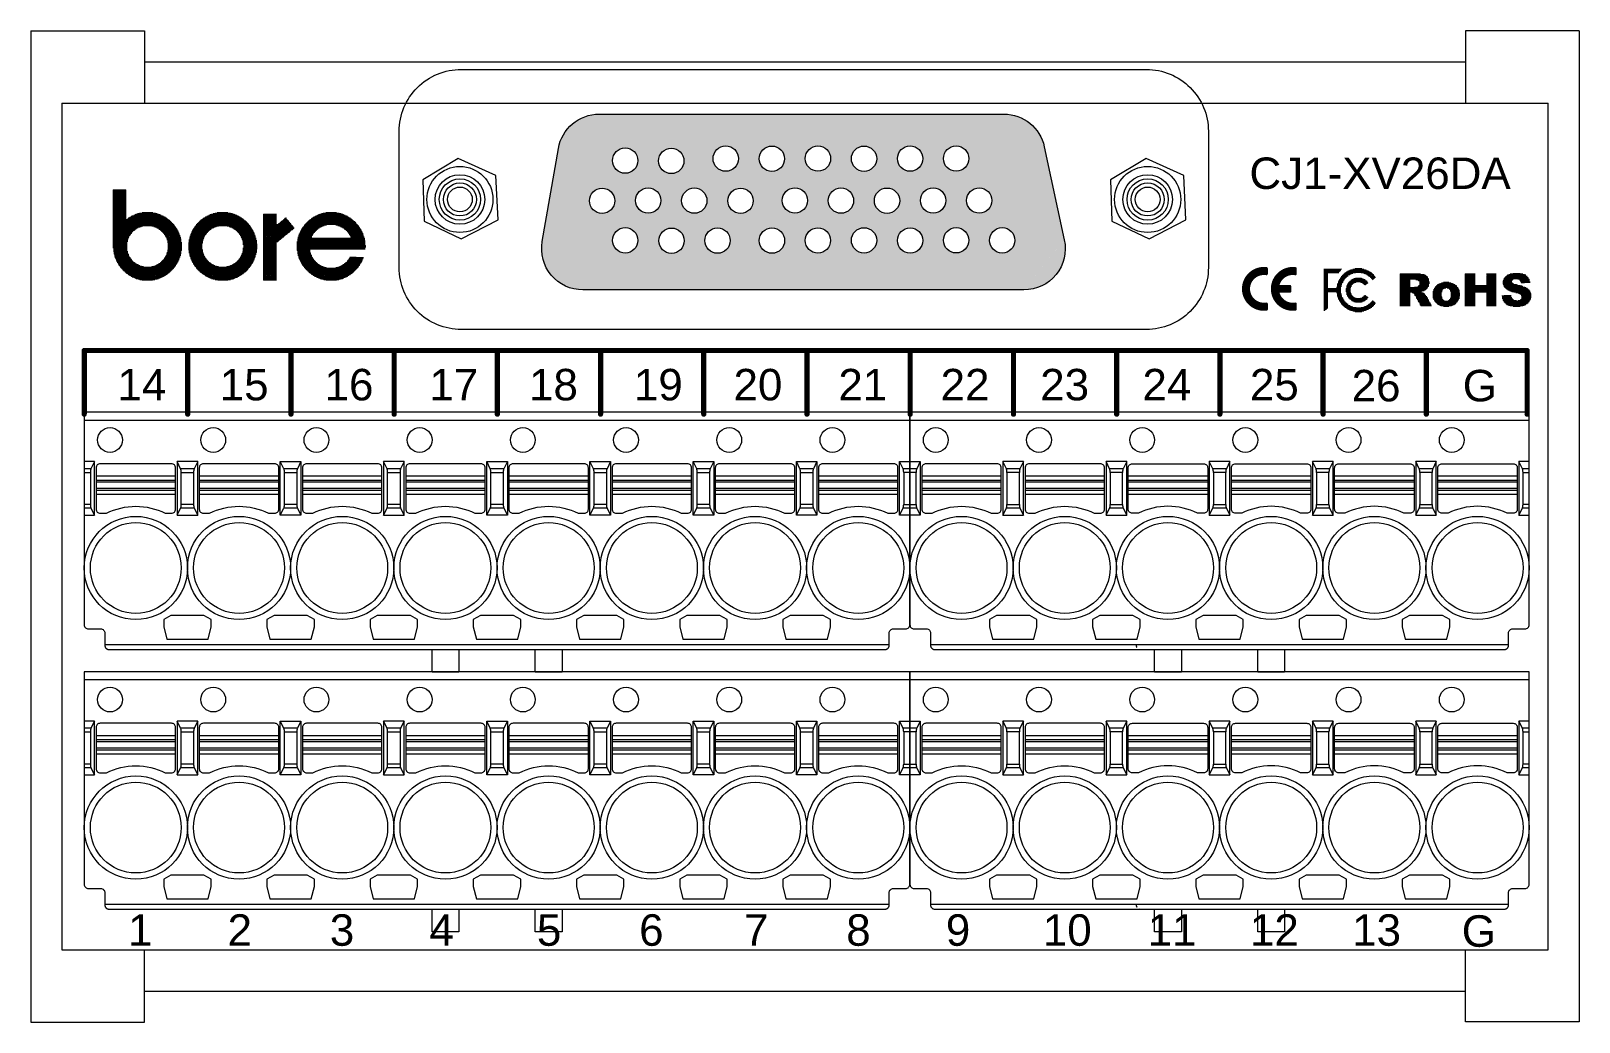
# Model space of a CAD drawing. Header units: millimetres. Extents: x 485.8 to 560.8, y 382.8 to 430.9.
import ezdxf

# ---------------------------------------------------------------- set-up
doc = ezdxf.new("R2010")
doc.units = ezdxf.units.MM
doc.linetypes.add('Dashed', pattern=[2, 1, -1])
for name, color, linetype, lineweight in [('AM_0', 7, 'Continuous', 50), ('AM_4', 3, 'Continuous', 25), ('AM_9', 6, 'Dashed', 25)]:
    doc.layers.add(name, color=color, linetype=linetype, lineweight=lineweight)
doc.layers.add('TOPOVERLAY', color=2, linetype='Continuous')
doc.styles.get("Standard").update_dxf_attribs({"font": 'arial.ttf'})

msp = doc.modelspace()

# ---------------------------------------------------------------- texts
at = {"layer": 'TOPOVERLAY', "color": 0, "lineweight": 5}
msp.add_text('CJ1-XV26DA', height=1.524, rotation=360, dxfattribs=at).set_placement((544.819, 423.198))
for s, p in [('14', (489.979, 412.959)), ('15', (494.932, 412.959)), ('16', (500.012, 412.959)), ('17', (505.092, 412.959)), ('18', (509.918, 412.959)), ('19', (514.998, 412.959)), ('20', (519.824, 412.959)), ('21', (524.904, 412.959)), ('22', (529.857, 412.959)), ('23', (534.683, 412.959)), ('24', (539.636, 412.959)), ('25', (544.843, 412.959)), ('26', (549.772, 412.911)), ('G', (555.153, 412.911)), ('1', (490.487, 386.543)), ('2', (495.313, 386.543)), ('3', (500.266, 386.543)), ('4', (505.092, 386.543)), ('5', (510.299, 386.543)), ('6', (515.252, 386.543)), ('7', (520.332, 386.543)), ('8', (525.285, 386.543)), ('9', (530.111, 386.543)), ('10', (534.81, 386.543)), ('11', (539.89, 386.543)), ('12', (544.843, 386.543)), ('13', (549.796, 386.543)), ('G', (555.106, 386.495))]:
    msp.add_text(s, height=1.524, dxfattribs=at).set_placement(p)

# ---------------------------------------------------------------- blocks, each defined once
blk = doc.blocks.new('CE_2_7X2_1MM_3')
at = {"layer": 'TOPOVERLAY', "color": 0, "const_width": 0.127}
for points in [[(0.829, -1.003, -1.138396), (0.829, 0.978)], [(0.829, -0.735, -1.193741), (0.829, 0.711)], [(2.23, -1.003, -1.138396), (2.23, 0.978)], [(2.23, -0.735, -1.193741), (2.23, 0.711)]]:
    blk.add_lwpolyline(points, format="xyb", dxfattribs=at)
for points in [[(0.829, 0.711), (0.829, 0.978)], [(2.23, 0.711), (2.23, 0.978)], [(1.367, 0.115), (1.961, 0.115)], [(1.367, -0.012), (1.961, -0.012)], [(1.961, -0.14), (1.961, 0.115)], [(0.829, -1.003), (0.829, -0.735)], [(1.367, -0.14), (1.961, -0.14)], [(2.23, -1.003), (2.23, -0.735)]]:
    blk.add_lwpolyline(points, dxfattribs=at)
at = {"layer": 'TOPOVERLAY', "color": 0, "const_width": 0.0635}
for points in [[(0.797, 0.978, 1), (0.861, 0.978, 1)], [(0.797, 0.978, 1), (0.861, 0.978, 1)], [(0.797, 0.711, 1), (0.861, 0.711, 1)], [(0.797, 0.711, 1), (0.861, 0.711, 1)], [(2.198, 0.978, 1), (2.261, 0.978, 1)], [(2.198, 0.978, 1), (2.261, 0.978, 1)], [(2.198, 0.711, 1), (2.261, 0.711, 1)], [(2.198, 0.711, 1), (2.261, 0.711, 1)], [(1.335, 0.115, 1), (1.398, 0.115, 1)], [(1.335, -0.012, 1), (1.398, -0.012, 1)], [(1.929, 0.115, 1), (1.993, 0.115, 1)], [(1.929, 0.115, 1), (1.993, 0.115, 1)], [(1.929, -0.012, 1), (1.993, -0.012, 1)], [(0.797, -0.735, 1), (0.861, -0.735, 1)], [(0.797, -0.735, 1), (0.861, -0.735, 1)], [(1.335, -0.14, 1), (1.398, -0.14, 1)], [(1.929, -0.14, 1), (1.993, -0.14, 1)], [(1.929, -0.14, 1), (1.993, -0.14, 1)], [(2.198, -0.735, 1), (2.261, -0.735, 1)], [(2.198, -0.735, 1), (2.261, -0.735, 1)], [(0.797, -1.003, 1), (0.861, -1.003, 1)], [(0.797, -1.003, 1), (0.861, -1.003, 1)], [(2.198, -1.003, 1), (2.261, -1.003, 1)], [(2.198, -1.003, 1), (2.261, -1.003, 1)]]:
    blk.add_lwpolyline(points, format="xyb", close=True, dxfattribs=at)
at = {"layer": 'TOPOVERLAY', "color": 0}
for points in [[(0.076, 0.686), (0.508, 0.686), (0.076, 0.838), (0.508, 0.838)], [(0.254, 0.762), (0.508, 0.762), (0.254, 0.914), (0.508, 0.914)], [(0.432, 0.711), (0.711, 0.711), (0.432, 0.965), (0.711, 0.965)], [(0.61, 0.737), (0.829, 0.737), (0.61, 0.94), (0.829, 0.94)], [(1.473, 0.584), (1.651, 0.584), (1.473, 0.787), (1.651, 0.787)], [(1.575, 0.61), (1.702, 0.61), (1.575, 0.838), (1.702, 0.838)], [(1.626, 0.66), (1.778, 0.66), (1.626, 0.864), (1.778, 0.864)], [(1.7, 0.711), (2, 0.711), (1.7, 0.9), (2, 0.9)], [(1.9, 0.8), (2.1, 0.8), (1.9, 1), (2.1, 1)], [(1.9, 0.711), (2, 0.711), (1.9, 0.9), (2, 0.9)], [(2, 0.711), (2.23, 0.711), (2, 1), (2.23, 1)], [(-0.254, -0.127), (-0.051, -0.127), (-0.254, 0.279), (-0.051, 0.279)], [(-0.229, 0.229), (0, 0.229), (-0.229, 0.406), (0, 0.406)], [(-0.152, 0.33), (0.051, 0.33), (-0.152, 0.533), (0.051, 0.533)], [(-0.076, 0.432), (0.102, 0.432), (-0.076, 0.635), (0.102, 0.635)], [(0, 0.635), (0.33, 0.635), (0, 0.737), (0.33, 0.737)], [(0.025, 0.483), (0.178, 0.483), (0.025, 0.66), (0.178, 0.66)], [(0.102, 0.584), (0.254, 0.584), (0.102, 0.686), (0.254, 0.686)], [(1.1, -0.3), (1.4, -0.3), (1.1, 0.3), (1.4, 0.3)], [(1.2, 0.3), (1.5, 0.3), (1.2, 0.5), (1.5, 0.5)], [(1.2, 0.3), (1.4, 0.3), (1.2, 0.5), (1.4, 0.5)], [(1.2, 0.115), (1.367, 0.115), (1.2, 0.4), (1.367, 0.4)], [(1.3, 0.4), (1.5, 0.4), (1.3, 0.6), (1.5, 0.6)], [(1.372, 0.559), (1.473, 0.559), (1.372, 0.635), (1.473, 0.635)], [(1.4, 0.5), (1.6, 0.5), (1.4, 0.7), (1.6, 0.7)], [(-0.279, -0.279), (-0.025, -0.279), (-0.279, -0.051), (-0.025, -0.051)], [(-0.203, -0.483), (0, -0.483), (-0.203, -0.229), (0, -0.229)], [(-0.127, -0.66), (0.076, -0.66), (-0.127, -0.356), (0.076, -0.356)], [(0, -0.787), (0.203, -0.787), (0, -0.483), (0.203, -0.483)], [(0.152, -0.864), (0.279, -0.864), (0.152, -0.559), (0.279, -0.559)], [(0.254, -0.889), (0.406, -0.889), (0.254, -0.66), (0.406, -0.66)], [(0.381, -0.965), (0.559, -0.965), (0.381, -0.711), (0.559, -0.711)], [(1.194, -0.406), (1.422, -0.406), (1.194, -0.229), (1.422, -0.229)], [(1.219, -0.508), (1.473, -0.508), (1.219, -0.356), (1.473, -0.356)], [(1.295, -0.61), (1.499, -0.61), (1.295, -0.432), (1.499, -0.432)], [(1.346, -0.711), (1.549, -0.711), (1.346, -0.483), (1.549, -0.483)], [(1.422, -0.787), (1.6, -0.787), (1.422, -0.533), (1.6, -0.533)], [(1.524, -0.864), (1.676, -0.864), (1.524, -0.61), (1.676, -0.61)], [(1.6, -0.94), (1.753, -0.94), (1.6, -0.635), (1.753, -0.635)], [(1.727, -0.965), (1.854, -0.965), (1.727, -0.711), (1.854, -0.711)], [(1.829, -0.965), (2.007, -0.965), (1.829, -0.711), (2.007, -0.711)], [(1.93, -0.965), (2.21, -0.965), (1.93, -0.737), (2.21, -0.737)], [(0.305, -0.94), (0.432, -0.94), (0.305, -0.838), (0.432, -0.838)], [(0.508, -1.016), (0.787, -1.016), (0.508, -0.762), (0.787, -0.762)]]:
    blk.add_solid(points, dxfattribs=at)
blk = doc.blocks.new('12MM_8')
at = {"layer": 'TOPOVERLAY', "color": 150, "const_width": 0.0254}
for points in [[(0.186, 4.407), (0.821, 4.407)], [(0.186, 1.587), (0.186, 4.407)], [(0.186, 4.381), (0.821, 4.381)], [(0.186, 4.356), (0.821, 4.356)], [(0.186, 4.331), (0.821, 4.331)], [(0.186, 4.305), (0.821, 4.305)], [(0.186, 4.28), (0.821, 4.28)], [(0.186, 4.255), (0.821, 4.255)], [(0.186, 4.229), (0.821, 4.229)], [(0.186, 4.204), (0.821, 4.204)], [(0.186, 4.178), (0.821, 4.178)], [(0.186, 4.153), (0.821, 4.153)], [(0.186, 4.128), (0.821, 4.128)], [(0.186, 4.102), (0.821, 4.102)], [(0.186, 4.077), (0.821, 4.077)], [(0.186, 4.051), (0.821, 4.051)], [(0.186, 4.026), (0.821, 4.026)], [(0.186, 4), (0.821, 4)], [(0.186, 3.975), (0.821, 3.975)], [(0.186, 3.95), (0.821, 3.95)], [(0.186, 3.924), (0.821, 3.924)], [(0.186, 3.899), (0.821, 3.899)], [(0.186, 3.873), (0.821, 3.873)], [(0.186, 3.848), (0.821, 3.848)], [(0.186, 3.823), (0.821, 3.823)], [(0.186, 3.797), (0.821, 3.797)], [(0.186, 3.772), (0.821, 3.772)], [(0.186, 3.747), (0.821, 3.747)], [(0.212, 1.41), (0.212, 4.407)], [(0.237, 1.283), (0.237, 4.407)], [(0.262, 1.181), (0.262, 4.407)], [(0.288, 1.105), (0.288, 4.407)], [(0.313, 1.054), (0.313, 4.407)], [(0.339, 0.978), (0.339, 4.407)], [(0.364, 0.927), (0.364, 4.407)], [(0.389, 0.876), (0.389, 4.407)], [(0.415, 0.851), (0.415, 4.407)], [(0.44, 0.8), (0.44, 4.407)], [(0.466, 0.749), (0.466, 4.407)], [(0.491, 0.724), (0.491, 4.407)], [(0.516, 0.673), (0.516, 4.407)], [(0.542, 0.648), (0.542, 4.407)], [(0.567, 0.622), (0.567, 4.407)], [(0.593, 0.597), (0.593, 4.407)], [(0.618, 0.572), (0.618, 4.407)], [(0.643, 0.546), (0.643, 4.407)], [(0.669, 0.495), (0.669, 4.407)], [(0.694, 0.47), (0.694, 4.407)], [(0.72, 0.47), (0.72, 4.407)], [(0.745, 0.445), (0.745, 4.407)], [(0.77, 0.419), (0.77, 4.407)], [(0.796, 0.394), (0.796, 4.407)], [(0.821, 0.368), (0.821, 4.407)], [(0.186, 3.721), (0.821, 3.721)], [(0.186, 3.696), (0.821, 3.696)], [(0.186, 3.67), (0.821, 3.67)], [(0.186, 3.645), (0.821, 3.645)], [(0.186, 3.619), (0.821, 3.619)], [(0.186, 3.594), (0.821, 3.594)], [(0.186, 3.569), (0.821, 3.569)], [(0.186, 3.543), (0.821, 3.543)], [(0.186, 3.518), (0.821, 3.518)], [(0.186, 3.493), (0.821, 3.493)], [(0.186, 3.467), (0.821, 3.467)], [(0.186, 3.442), (0.821, 3.442)], [(0.186, 3.416), (0.821, 3.416)], [(0.186, 3.391), (0.821, 3.391)], [(0.186, 3.365), (0.821, 3.365)], [(0.186, 3.34), (0.821, 3.34)], [(0.186, 3.315), (0.821, 3.315)], [(0.186, 3.289), (0.821, 3.289)], [(0.186, 3.264), (0.821, 3.264)], [(0.186, 3.239), (0.821, 3.239)], [(0.186, 3.213), (0.821, 3.213)], [(0.186, 3.188), (0.821, 3.188)], [(0.186, 3.162), (0.821, 3.162)], [(0.186, 3.137), (0.821, 3.137)], [(0.186, 3.111), (0.821, 3.111)], [(0.186, 3.086), (0.821, 3.086)], [(0.186, 3.061), (0.821, 3.061)], [(0.186, 3.035), (0.821, 3.035)], [(0.186, 3.01), (0.821, 3.01)], [(0.897, 3.01), (2.828, 3.01)], [(0.897, 1.892), (0.897, 3.01)], [(0.923, 3.035), (2.802, 3.035)], [(0.923, 1.994), (0.923, 3.035)], [(0.948, 3.061), (2.752, 3.061)], [(0.948, 2.07), (0.948, 3.061)], [(0.974, 2.121), (0.974, 3.061)], [(0.999, 3.086), (2.726, 3.086)], [(0.999, 2.172), (0.999, 3.086)], [(1.024, 2.197), (1.024, 3.086)], [(1.05, 3.111), (2.675, 3.111)], [(1.05, 2.248), (1.05, 3.111)], [(1.075, 3.137), (2.625, 3.137)], [(1.075, 2.273), (1.075, 3.137)], [(1.101, 2.299), (1.101, 3.137)], [(1.126, 3.162), (2.574, 3.162)], [(1.126, 2.349), (1.126, 3.162)], [(1.151, 2.375), (1.151, 3.162)], [(1.177, 2.4), (1.177, 3.162)], [(1.202, 3.188), (2.523, 3.188)], [(1.202, 2.426), (1.202, 3.188)], [(1.228, 2.426), (1.228, 3.188)], [(1.253, 3.213), (2.472, 3.213)], [(1.253, 2.451), (1.253, 3.213)], [(1.278, 2.477), (1.278, 3.213)], [(1.304, 3.239), (2.396, 3.239)], [(1.304, 2.502), (1.304, 3.239)], [(1.329, 2.502), (1.329, 3.239)], [(1.355, 2.527), (1.355, 3.239)], [(1.38, 3.264), (2.32, 3.264)], [(1.38, 2.553), (1.38, 3.264)], [(1.405, 2.553), (1.405, 3.264)], [(1.431, 2.578), (1.431, 3.264)], [(1.456, 2.578), (1.456, 3.264)], [(1.482, 3.289), (2.244, 3.289)], [(1.482, 2.578), (1.482, 3.289)], [(1.507, 2.603), (1.507, 3.289)], [(1.532, 2.603), (1.532, 3.289)], [(1.558, 2.603), (1.558, 3.289)], [(1.583, 2.629), (1.583, 3.289)], [(1.609, 3.315), (2.117, 3.315)], [(1.609, 2.629), (1.609, 3.315)], [(1.634, 2.629), (1.634, 3.315)], [(1.659, 2.654), (1.659, 3.315)], [(1.685, 2.654), (1.685, 3.315)], [(1.71, 2.654), (1.71, 3.315)], [(1.736, 2.654), (1.736, 3.315)], [(1.761, 2.654), (1.761, 3.315)], [(1.786, 2.654), (1.786, 3.315)], [(1.812, 2.654), (1.812, 3.315)], [(1.837, 2.654), (1.837, 3.315)], [(1.863, 2.654), (1.863, 3.315)], [(1.888, 2.654), (1.888, 3.315)], [(1.913, 2.654), (1.913, 3.315)], [(1.939, 2.654), (1.939, 3.315)], [(1.964, 2.654), (1.964, 3.315)], [(1.99, 2.654), (1.99, 3.315)], [(2.015, 2.654), (2.015, 3.315)], [(2.04, 2.654), (2.04, 3.315)], [(2.066, 2.629), (2.066, 3.315)], [(2.091, 2.629), (2.091, 3.315)], [(2.117, 2.629), (2.117, 3.315)], [(2.142, 2.629), (2.142, 3.289)], [(2.167, 2.603), (2.167, 3.289)], [(2.193, 2.603), (2.193, 3.289)], [(2.218, 2.603), (2.218, 3.289)], [(2.244, 2.578), (2.244, 3.289)], [(2.269, 2.578), (2.269, 3.264)], [(2.294, 2.553), (2.294, 3.264)], [(2.32, 2.553), (2.32, 3.264)], [(2.345, 2.527), (2.345, 3.239)], [(2.371, 2.527), (2.371, 3.239)], [(2.396, 2.502), (2.396, 3.239)], [(2.421, 2.477), (2.421, 3.213)], [(2.447, 2.477), (2.447, 3.213)], [(2.472, 2.451), (2.472, 3.213)], [(2.498, 2.426), (2.498, 3.188)], [(2.523, 2.4), (2.523, 3.188)], [(2.548, 2.375), (2.548, 3.162)], [(2.574, 2.349), (2.574, 3.162)], [(2.599, 2.324), (2.599, 3.137)], [(2.625, 2.299), (2.625, 3.137)], [(2.65, 2.273), (2.65, 3.111)], [(2.675, 2.223), (2.675, 3.111)], [(2.701, 2.197), (2.701, 3.086)], [(2.726, 2.146), (2.726, 3.086)], [(2.752, 2.095), (2.752, 3.061)], [(2.777, 2.045), (2.777, 3.035)], [(2.802, 1.968), (2.802, 3.035)], [(2.828, 1.841), (2.828, 3.01)], [(4.53, 3.01), (6.485, 3.01)], [(4.53, 1.816), (4.53, 3.01)], [(4.555, 3.035), (6.435, 3.035)], [(4.555, 1.943), (4.555, 3.035)], [(4.58, 2.019), (4.58, 3.035)], [(4.606, 3.061), (6.409, 3.061)], [(4.606, 2.07), (4.606, 3.061)], [(4.631, 2.146), (4.631, 3.061)], [(4.657, 3.086), (6.358, 3.086)], [(4.657, 2.172), (4.657, 3.086)], [(4.682, 3.111), (6.333, 3.111)], [(4.682, 2.223), (4.682, 3.111)], [(4.707, 2.248), (4.707, 3.111)], [(4.733, 3.137), (6.282, 3.137)], [(4.733, 2.299), (4.733, 3.137)], [(4.758, 2.324), (4.758, 3.137)], [(4.784, 3.162), (6.231, 3.162)], [(4.784, 2.349), (4.784, 3.162)], [(4.809, 2.375), (4.809, 3.162)], [(4.834, 3.188), (6.181, 3.188)], [(4.834, 2.4), (4.834, 3.188)], [(4.86, 2.426), (4.86, 3.188)], [(4.885, 3.213), (6.104, 3.213)], [(4.885, 2.451), (4.885, 3.213)], [(4.911, 2.477), (4.911, 3.213)], [(4.936, 2.477), (4.936, 3.213)], [(4.961, 3.239), (6.054, 3.239)], [(4.961, 2.502), (4.961, 3.239)], [(4.987, 2.527), (4.987, 3.239)], [(5.012, 2.527), (5.012, 3.239)], [(5.038, 3.264), (5.977, 3.264)], [(5.038, 2.553), (5.038, 3.264)], [(5.063, 2.553), (5.063, 3.264)], [(5.088, 2.578), (5.088, 3.264)], [(5.114, 2.578), (5.114, 3.264)], [(5.139, 3.289), (5.876, 3.289)], [(5.139, 2.603), (5.139, 3.289)], [(5.165, 2.603), (5.165, 3.289)], [(5.19, 2.603), (5.19, 3.289)], [(5.215, 2.629), (5.215, 3.289)], [(5.241, 3.315), (5.749, 3.315)], [(5.241, 2.629), (5.241, 3.315)], [(5.266, 2.629), (5.266, 3.315)], [(5.292, 2.629), (5.292, 3.315)], [(5.317, 2.654), (5.317, 3.315)], [(5.342, 2.654), (5.342, 3.315)], [(5.368, 2.654), (5.368, 3.315)], [(5.393, 2.654), (5.393, 3.315)], [(5.419, 2.654), (5.419, 3.315)], [(5.444, 2.654), (5.444, 3.315)], [(5.469, 2.654), (5.469, 3.315)], [(5.495, 2.654), (5.495, 3.315)], [(5.52, 2.654), (5.52, 3.315)], [(5.546, 2.654), (5.546, 3.315)], [(5.571, 2.654), (5.571, 3.315)], [(5.596, 2.654), (5.596, 3.315)], [(5.622, 2.654), (5.622, 3.315)], [(5.647, 2.654), (5.647, 3.315)], [(5.673, 2.654), (5.673, 3.315)], [(5.698, 2.654), (5.698, 3.315)], [(5.723, 2.629), (5.723, 3.315)], [(5.749, 2.629), (5.749, 3.315)], [(5.774, 2.629), (5.774, 3.289)], [(5.8, 2.629), (5.8, 3.289)], [(5.825, 2.603), (5.825, 3.289)], [(5.85, 2.603), (5.85, 3.289)], [(5.876, 2.578), (5.876, 3.289)], [(5.901, 2.578), (5.901, 3.264)], [(5.927, 2.578), (5.927, 3.264)], [(5.952, 2.553), (5.952, 3.264)], [(5.977, 2.553), (5.977, 3.264)], [(6.003, 2.527), (6.003, 3.239)], [(6.028, 2.502), (6.028, 3.239)], [(6.054, 2.502), (6.054, 3.239)], [(6.079, 2.477), (6.079, 3.213)], [(6.104, 2.451), (6.104, 3.213)], [(6.13, 2.451), (6.13, 3.188)], [(6.155, 2.426), (6.155, 3.188)], [(6.181, 2.4), (6.181, 3.188)], [(6.206, 2.375), (6.206, 3.162)], [(6.231, 2.349), (6.231, 3.162)], [(6.257, 2.324), (6.257, 3.137)], [(6.282, 2.273), (6.282, 3.137)], [(6.308, 2.248), (6.308, 3.111)], [(6.333, 2.223), (6.333, 3.111)], [(6.358, 2.172), (6.358, 3.086)], [(6.384, 2.121), (6.384, 3.061)], [(6.409, 2.07), (6.409, 3.061)], [(6.435, 1.994), (6.435, 3.035)], [(6.46, 1.918), (6.46, 3.01)], [(6.485, 1.74), (6.485, 3.01)], [(7.476, 3.239), (8.111, 3.239)], [(7.476, 0.013), (7.476, 3.239)], [(7.476, 3.213), (8.111, 3.213)], [(7.476, 3.188), (8.111, 3.188)], [(7.476, 3.162), (8.111, 3.162)], [(7.476, 3.137), (8.111, 3.137)], [(7.476, 3.111), (8.111, 3.111)], [(7.476, 3.086), (8.111, 3.086)], [(7.476, 3.061), (8.111, 3.061)], [(7.476, 3.035), (8.111, 3.035)], [(7.476, 3.01), (8.111, 3.01)], [(7.501, 0.013), (7.501, 3.239)], [(7.527, 0.013), (7.527, 3.239)], [(7.552, 0.013), (7.552, 3.239)], [(7.578, 0.013), (7.578, 3.239)], [(7.603, 0.013), (7.603, 3.239)], [(7.628, 0.013), (7.628, 3.239)], [(7.654, 0.013), (7.654, 3.239)], [(7.679, 0.013), (7.679, 3.239)], [(7.705, 0.013), (7.705, 3.239)], [(7.73, 0.013), (7.73, 3.239)], [(7.755, 0.013), (7.755, 3.239)], [(7.781, 0.013), (7.781, 3.239)], [(7.806, 0.013), (7.806, 3.239)], [(7.832, 0.013), (7.832, 3.239)], [(7.857, 0.013), (7.857, 3.239)], [(7.882, 0.013), (7.882, 3.239)], [(7.908, 0.013), (7.908, 3.239)], [(7.933, 0.013), (7.933, 3.239)], [(7.959, 0.013), (7.959, 3.239)], [(7.984, 0.013), (7.984, 3.239)], [(8.009, 0.013), (8.009, 3.239)], [(8.035, 0.013), (8.035, 3.239)], [(8.06, 0.013), (8.06, 3.239)], [(8.086, 0.013), (8.086, 3.239)], [(8.111, 0.013), (8.111, 3.239)], [(8.492, 3.01), (8.594, 3.01)], [(8.492, 2.146), (8.492, 3.01)], [(8.517, 3.035), (8.594, 3.035)], [(8.517, 2.172), (8.517, 3.035)], [(8.543, 2.197), (8.543, 3.035)], [(8.568, 2.223), (8.568, 3.061)], [(8.594, 2.223), (8.594, 3.035)], [(9.787, 3.01), (11.743, 3.01)], [(9.787, 1.511), (9.787, 3.01)], [(9.813, 3.035), (11.692, 3.035)], [(9.813, 1.511), (9.813, 3.035)], [(9.838, 2.172), (9.838, 3.035)], [(9.864, 3.061), (11.667, 3.061)], [(9.864, 2.197), (9.864, 3.061)], [(9.889, 3.086), (11.616, 3.086)], [(9.889, 2.248), (9.889, 3.086)], [(9.914, 2.299), (9.914, 3.086)], [(9.94, 3.111), (11.565, 3.111)], [(9.94, 2.324), (9.94, 3.111)], [(9.965, 2.349), (9.965, 3.111)], [(9.991, 3.137), (11.54, 3.137)], [(9.991, 2.375), (9.991, 3.137)], [(10.016, 2.4), (10.016, 3.137)], [(10.041, 3.162), (11.489, 3.162)], [(10.041, 2.426), (10.041, 3.162)], [(10.067, 2.451), (10.067, 3.162)], [(10.092, 3.188), (11.438, 3.188)], [(10.092, 2.477), (10.092, 3.188)], [(10.118, 2.502), (10.118, 3.188)], [(10.143, 3.213), (11.362, 3.213)], [(10.143, 2.527), (10.143, 3.213)], [(10.168, 2.527), (10.168, 3.213)], [(10.194, 2.553), (10.194, 3.213)], [(10.219, 3.239), (11.311, 3.239)], [(10.219, 2.578), (10.219, 3.239)], [(10.245, 2.578), (10.245, 3.239)], [(10.27, 2.603), (10.27, 3.239)], [(10.295, 3.264), (11.235, 3.264)], [(10.295, 2.603), (10.295, 3.264)], [(10.321, 2.629), (10.321, 3.264)], [(10.346, 2.629), (10.346, 3.264)], [(10.372, 3.289), (11.134, 3.289)], [(10.372, 2.654), (10.372, 3.289)], [(10.397, 2.654), (10.397, 3.289)], [(10.422, 2.654), (10.422, 3.289)], [(10.448, 2.68), (10.448, 3.289)], [(10.473, 2.68), (10.473, 3.289)], [(10.499, 3.315), (11.007, 3.315)], [(10.499, 2.68), (10.499, 3.315)], [(10.524, 2.68), (10.524, 3.315)], [(10.549, 2.705), (10.549, 3.315)], [(10.575, 2.705), (10.575, 3.315)], [(10.6, 2.705), (10.6, 3.315)], [(10.626, 2.705), (10.626, 3.315)], [(10.651, 2.705), (10.651, 3.315)], [(10.676, 2.705), (10.676, 3.315)], [(10.702, 2.705), (10.702, 3.315)], [(10.727, 2.705), (10.727, 3.315)], [(10.753, 2.705), (10.753, 3.315)], [(10.778, 2.705), (10.778, 3.315)], [(10.803, 2.705), (10.803, 3.315)], [(10.829, 2.705), (10.829, 3.315)], [(10.854, 2.705), (10.854, 3.315)], [(10.88, 2.705), (10.88, 3.315)], [(10.905, 2.705), (10.905, 3.315)], [(10.93, 2.705), (10.93, 3.315)], [(10.956, 2.705), (10.956, 3.315)], [(10.981, 2.68), (10.981, 3.315)], [(11.007, 2.68), (11.007, 3.315)], [(11.032, 2.68), (11.032, 3.289)], [(11.057, 2.68), (11.057, 3.289)], [(11.083, 2.654), (11.083, 3.289)], [(11.108, 2.654), (11.108, 3.289)], [(11.134, 2.654), (11.134, 3.289)], [(11.159, 2.629), (11.159, 3.264)], [(11.184, 2.629), (11.184, 3.264)], [(11.21, 2.603), (11.21, 3.264)], [(11.235, 2.603), (11.235, 3.264)], [(11.261, 2.578), (11.261, 3.239)], [(11.286, 2.578), (11.286, 3.239)], [(11.311, 2.553), (11.311, 3.239)], [(11.337, 2.553), (11.337, 3.213)], [(11.362, 2.527), (11.362, 3.213)], [(11.388, 2.502), (11.388, 3.188)], [(11.413, 2.477), (11.413, 3.188)], [(11.438, 2.477), (11.438, 3.188)], [(11.464, 2.451), (11.464, 3.162)], [(11.489, 2.426), (11.489, 3.162)], [(11.515, 2.4), (11.515, 3.137)], [(11.54, 2.375), (11.54, 3.137)], [(11.565, 2.324), (11.565, 3.111)], [(11.591, 2.299), (11.591, 3.086)], [(11.616, 2.273), (11.616, 3.086)], [(11.642, 2.223), (11.642, 3.061)], [(11.667, 2.172), (11.667, 3.061)], [(11.692, 2.121), (11.692, 3.035)], [(11.718, 1.511), (11.718, 3.01)], [(11.743, 1.511), (11.743, 3.01)], [(0.186, 2.985), (2.853, 2.985)], [(0.186, 2.959), (2.904, 2.959)], [(0.186, 2.934), (2.929, 2.934)], [(0.186, 2.908), (2.955, 2.908)], [(0.186, 2.883), (2.98, 2.883)], [(0.186, 2.857), (3.006, 2.857)], [(0.186, 2.832), (3.031, 2.832)], [(0.186, 2.807), (3.056, 2.807)], [(0.186, 2.781), (3.082, 2.781)], [(0.186, 2.756), (3.107, 2.756)], [(0.186, 2.731), (3.133, 2.731)], [(0.186, 2.705), (3.158, 2.705)], [(0.186, 2.68), (3.158, 2.68)], [(0.186, 2.654), (3.183, 2.654)], [(0.186, 2.629), (1.634, 2.629)], [(0.186, 2.603), (1.558, 2.603)], [(0.186, 2.578), (1.482, 2.578)], [(0.186, 2.553), (1.405, 2.553)], [(0.186, 2.527), (1.355, 2.527)], [(0.186, 2.502), (1.329, 2.502)], [(0.186, 2.477), (1.278, 2.477)], [(0.186, 2.451), (1.253, 2.451)], [(0.186, 2.426), (1.228, 2.426)], [(0.186, 2.4), (1.177, 2.4)], [(0.186, 2.375), (1.151, 2.375)], [(0.186, 2.349), (1.126, 2.349)], [(0.186, 2.324), (1.101, 2.324)], [(0.186, 2.299), (1.101, 2.299)], [(0.186, 2.273), (1.075, 2.273)], [(0.186, 2.248), (1.05, 2.248)], [(0.847, 0.343), (0.847, 2.985)], [(0.872, 0.343), (0.872, 2.985)], [(2.066, 2.629), (3.209, 2.629)], [(2.167, 2.603), (3.234, 2.603)], [(2.244, 2.578), (3.234, 2.578)], [(2.294, 2.553), (3.26, 2.553)], [(2.345, 2.527), (3.285, 2.527)], [(2.396, 2.502), (3.285, 2.502)], [(2.421, 2.477), (3.31, 2.477)], [(2.472, 2.451), (3.31, 2.451)], [(2.498, 2.426), (3.336, 2.426)], [(2.523, 2.4), (3.336, 2.4)], [(2.548, 2.375), (3.361, 2.375)], [(2.574, 2.349), (3.361, 2.349)], [(2.599, 2.324), (3.387, 2.324)], [(2.625, 2.299), (3.387, 2.299)], [(2.65, 2.273), (3.412, 2.273)], [(2.675, 2.248), (3.412, 2.248)], [(2.853, 0.343), (2.853, 2.985)], [(2.879, 0.368), (2.879, 2.959)], [(2.904, 0.368), (2.904, 2.959)], [(2.929, 0.394), (2.929, 2.934)], [(2.955, 0.419), (2.955, 2.908)], [(2.98, 0.445), (2.98, 2.883)], [(3.006, 0.47), (3.006, 2.857)], [(3.031, 0.495), (3.031, 2.832)], [(3.056, 0.521), (3.056, 2.807)], [(3.082, 0.546), (3.082, 2.781)], [(3.107, 0.572), (3.107, 2.756)], [(3.133, 0.597), (3.133, 2.731)], [(3.158, 0.622), (3.158, 2.705)], [(3.183, 0.673), (3.183, 2.654)], [(3.209, 0.699), (3.209, 2.629)], [(3.234, 0.724), (3.234, 2.603)], [(3.26, 0.775), (3.26, 2.553)], [(3.285, 0.826), (3.285, 2.527)], [(3.31, 0.851), (3.31, 2.477)], [(3.336, 0.902), (3.336, 2.426)], [(3.361, 0.953), (3.361, 2.375)], [(3.387, 1.003), (3.387, 2.324)], [(3.412, 1.079), (3.412, 2.273)], [(3.945, 2.248), (4.707, 2.248)], [(3.945, 1.079), (3.945, 2.248)], [(3.971, 2.299), (4.733, 2.299)], [(3.971, 1.029), (3.971, 2.299)], [(3.971, 2.273), (4.707, 2.273)], [(3.996, 2.375), (4.809, 2.375)], [(3.996, 0.953), (3.996, 2.375)], [(3.996, 2.349), (4.784, 2.349)], [(3.996, 2.324), (4.758, 2.324)], [(4.022, 2.426), (4.86, 2.426)], [(4.022, 0.902), (4.022, 2.426)], [(4.022, 2.4), (4.834, 2.4)], [(4.047, 2.477), (4.936, 2.477)], [(4.047, 0.876), (4.047, 2.477)], [(4.047, 2.451), (4.885, 2.451)], [(4.072, 2.502), (4.961, 2.502)], [(4.072, 0.826), (4.072, 2.502)], [(4.098, 2.553), (5.063, 2.553)], [(4.098, 0.775), (4.098, 2.553)], [(4.098, 2.527), (5.012, 2.527)], [(4.123, 2.578), (5.114, 2.578)], [(4.123, 0.749), (4.123, 2.578)], [(4.149, 2.629), (5.292, 2.629)], [(4.149, 0.699), (4.149, 2.629)], [(4.149, 2.603), (5.19, 2.603)], [(4.174, 2.654), (6.841, 2.654)], [(4.174, 0.673), (4.174, 2.654)], [(4.199, 2.68), (6.816, 2.68)], [(4.199, 0.648), (4.199, 2.68)], [(4.225, 2.731), (6.765, 2.731)], [(4.225, 0.597), (4.225, 2.731)], [(4.225, 2.705), (6.79, 2.705)], [(4.25, 2.756), (6.765, 2.756)], [(4.25, 0.572), (4.25, 2.756)], [(4.276, 2.781), (6.739, 2.781)], [(4.276, 0.546), (4.276, 2.781)], [(4.301, 2.807), (6.714, 2.807)], [(4.301, 0.521), (4.301, 2.807)], [(4.326, 2.832), (6.689, 2.832)], [(4.326, 0.495), (4.326, 2.832)], [(4.352, 2.857), (6.663, 2.857)], [(4.352, 0.47), (4.352, 2.857)], [(4.377, 2.883), (6.638, 2.883)], [(4.377, 0.445), (4.377, 2.883)], [(4.403, 2.908), (6.612, 2.908)], [(4.403, 0.419), (4.403, 2.908)], [(4.428, 2.934), (6.562, 2.934)], [(4.428, 0.394), (4.428, 2.934)], [(4.453, 2.959), (6.536, 2.959)], [(4.453, 0.394), (4.453, 2.959)], [(4.479, 0.368), (4.479, 2.959)], [(4.504, 2.985), (6.511, 2.985)], [(4.504, 0.343), (4.504, 2.985)], [(5.723, 2.629), (6.841, 2.629)], [(5.825, 2.603), (6.866, 2.603)], [(5.876, 2.578), (6.892, 2.578)], [(5.952, 2.553), (6.892, 2.553)], [(6.003, 2.527), (6.917, 2.527)], [(6.028, 2.502), (6.943, 2.502)], [(6.079, 2.477), (6.943, 2.477)], [(6.104, 2.451), (6.968, 2.451)], [(6.155, 2.426), (6.968, 2.426)], [(6.181, 2.4), (6.993, 2.4)], [(6.206, 2.375), (6.993, 2.375)], [(6.231, 2.349), (7.019, 2.349)], [(6.257, 2.324), (7.019, 2.324)], [(6.282, 2.299), (7.044, 2.299)], [(6.282, 2.273), (7.044, 2.273)], [(6.308, 2.248), (7.044, 2.248)], [(6.511, 0.343), (6.511, 2.985)], [(6.536, 0.368), (6.536, 2.959)], [(6.562, 0.394), (6.562, 2.934)], [(6.587, 0.419), (6.587, 2.908)], [(6.612, 0.419), (6.612, 2.908)], [(6.638, 0.445), (6.638, 2.883)], [(6.663, 0.47), (6.663, 2.857)], [(6.689, 0.495), (6.689, 2.832)], [(6.714, 0.521), (6.714, 2.807)], [(6.739, 0.546), (6.739, 2.781)], [(6.765, 0.597), (6.765, 2.756)], [(6.79, 0.622), (6.79, 2.705)], [(6.816, 0.648), (6.816, 2.68)], [(6.841, 0.673), (6.841, 2.654)], [(6.866, 0.724), (6.866, 2.603)], [(6.892, 0.749), (6.892, 2.578)], [(6.917, 0.8), (6.917, 2.527)], [(6.943, 0.826), (6.943, 2.502)], [(6.968, 0.876), (6.968, 2.451)], [(6.993, 0.927), (6.993, 2.4)], [(7.019, 0.978), (7.019, 2.349)], [(7.044, 1.029), (7.044, 2.299)], [(7.476, 2.985), (8.111, 2.985)], [(7.476, 2.959), (8.111, 2.959)], [(7.476, 2.934), (8.111, 2.934)], [(7.476, 2.908), (8.111, 2.908)], [(7.476, 2.883), (8.111, 2.883)], [(7.476, 2.857), (8.111, 2.857)], [(7.476, 2.832), (8.111, 2.832)], [(7.476, 2.807), (8.111, 2.807)], [(7.476, 2.781), (8.111, 2.781)], [(7.476, 2.756), (8.111, 2.756)], [(7.476, 2.731), (8.822, 2.731)], [(7.476, 2.705), (8.848, 2.705)], [(7.476, 2.68), (8.873, 2.68)], [(7.476, 2.654), (8.898, 2.654)], [(7.476, 2.629), (8.924, 2.629)], [(7.476, 2.603), (8.924, 2.603)], [(7.476, 2.578), (8.949, 2.578)], [(7.476, 2.553), (8.975, 2.553)], [(7.476, 2.527), (8.949, 2.527)], [(7.476, 2.502), (8.924, 2.502)], [(7.476, 2.477), (8.898, 2.477)], [(7.476, 2.451), (8.873, 2.451)], [(7.476, 2.426), (8.822, 2.426)], [(7.476, 2.4), (8.797, 2.4)], [(7.476, 2.375), (8.771, 2.375)], [(7.476, 2.349), (8.746, 2.349)], [(7.476, 2.324), (8.721, 2.324)], [(7.476, 2.299), (8.67, 2.299)], [(7.476, 2.273), (8.644, 2.273)], [(7.476, 2.248), (8.619, 2.248)], [(8.136, 1.867), (8.136, 2.731)], [(8.162, 1.867), (8.162, 2.731)], [(8.187, 2.756), (8.822, 2.756)], [(8.187, 1.892), (8.187, 2.756)], [(8.213, 2.781), (8.797, 2.781)], [(8.213, 1.918), (8.213, 2.781)], [(8.238, 2.807), (8.771, 2.807)], [(8.238, 1.943), (8.238, 2.807)], [(8.263, 1.968), (8.263, 2.807)], [(8.289, 2.832), (8.746, 2.832)], [(8.289, 1.994), (8.289, 2.832)], [(8.314, 2.857), (8.721, 2.857)], [(8.314, 1.994), (8.314, 2.857)], [(8.34, 2.883), (8.695, 2.883)], [(8.34, 2.019), (8.34, 2.883)], [(8.365, 2.908), (8.695, 2.908)], [(8.365, 2.045), (8.365, 2.908)], [(8.39, 2.07), (8.39, 2.908)], [(8.416, 2.934), (8.67, 2.934)], [(8.416, 2.095), (8.416, 2.934)], [(8.441, 2.959), (8.644, 2.959)], [(8.441, 2.095), (8.441, 2.959)], [(8.467, 2.985), (8.619, 2.985)], [(8.467, 2.121), (8.467, 2.985)], [(8.619, 2.248), (8.619, 2.985)], [(8.644, 2.273), (8.644, 2.959)], [(8.67, 2.299), (8.67, 2.934)], [(8.695, 2.324), (8.695, 2.908)], [(8.721, 2.324), (8.721, 2.857)], [(8.746, 2.349), (8.746, 2.832)], [(8.771, 2.375), (8.771, 2.807)], [(8.797, 2.4), (8.797, 2.781)], [(8.822, 2.426), (8.822, 2.756)], [(8.848, 2.451), (8.848, 2.705)], [(8.873, 2.451), (8.873, 2.68)], [(8.898, 2.477), (8.898, 2.654)], [(8.924, 2.502), (8.924, 2.629)], [(8.949, 2.527), (8.949, 2.578)], [(9.203, 2.273), (9.889, 2.273)], [(9.203, 1.054), (9.203, 2.273)], [(9.203, 2.248), (9.889, 2.248)], [(9.229, 2.324), (9.94, 2.324)], [(9.229, 1.003), (9.229, 2.324)], [(9.229, 2.299), (9.914, 2.299)], [(9.254, 2.375), (9.991, 2.375)], [(9.254, 0.953), (9.254, 2.375)], [(9.254, 2.349), (9.965, 2.349)], [(9.279, 2.426), (10.041, 2.426)], [(9.279, 0.902), (9.279, 2.426)], [(9.279, 2.4), (10.016, 2.4)], [(9.305, 2.477), (10.092, 2.477)], [(9.305, 0.851), (9.305, 2.477)], [(9.305, 2.451), (10.067, 2.451)], [(9.33, 2.527), (10.168, 2.527)], [(9.33, 0.8), (9.33, 2.527)], [(9.33, 2.502), (10.118, 2.502)], [(9.356, 2.553), (10.194, 2.553)], [(9.356, 0.775), (9.356, 2.553)], [(9.381, 2.603), (10.295, 2.603)], [(9.381, 0.724), (9.381, 2.603)], [(9.381, 2.578), (10.245, 2.578)], [(9.406, 2.629), (10.346, 2.629)], [(9.406, 0.699), (9.406, 2.629)], [(9.432, 2.654), (10.422, 2.654)], [(9.432, 0.673), (9.432, 2.654)], [(9.457, 2.705), (12.048, 2.705)], [(9.457, 0.622), (9.457, 2.705)], [(9.457, 2.68), (10.524, 2.68)], [(9.483, 2.731), (12.023, 2.731)], [(9.483, 0.597), (9.483, 2.731)], [(9.508, 2.756), (11.997, 2.756)], [(9.508, 0.572), (9.508, 2.756)], [(9.533, 2.781), (11.972, 2.781)], [(9.533, 0.546), (9.533, 2.781)], [(9.559, 2.807), (11.972, 2.807)], [(9.559, 0.521), (9.559, 2.807)], [(9.584, 2.832), (11.946, 2.832)], [(9.584, 0.495), (9.584, 2.832)], [(9.61, 2.857), (11.921, 2.857)], [(9.61, 0.47), (9.61, 2.857)], [(9.635, 2.883), (11.896, 2.883)], [(9.635, 0.445), (9.635, 2.883)], [(9.66, 2.908), (11.845, 2.908)], [(9.66, 0.419), (9.66, 2.908)], [(9.686, 2.934), (11.819, 2.934)], [(9.686, 0.394), (9.686, 2.934)], [(9.711, 2.959), (11.794, 2.959)], [(9.711, 0.368), (9.711, 2.959)], [(9.737, 0.368), (9.737, 2.959)], [(9.762, 2.985), (11.769, 2.985)], [(9.762, 1.511), (9.762, 2.985)], [(10.981, 2.68), (12.073, 2.68)], [(11.083, 2.654), (12.099, 2.654)], [(11.159, 2.629), (12.099, 2.629)], [(11.21, 2.603), (12.124, 2.603)], [(11.261, 2.578), (12.15, 2.578)], [(11.311, 2.553), (12.15, 2.553)], [(11.362, 2.527), (12.175, 2.527)], [(11.388, 2.502), (12.2, 2.502)], [(11.413, 2.477), (12.2, 2.477)], [(11.464, 2.451), (12.226, 2.451)], [(11.489, 2.426), (12.226, 2.426)], [(11.515, 2.4), (12.251, 2.4)], [(11.54, 2.375), (12.251, 2.375)], [(11.565, 2.349), (12.277, 2.349)], [(11.565, 2.324), (12.277, 2.324)], [(11.591, 2.299), (12.302, 2.299)], [(11.616, 2.273), (12.302, 2.273)], [(11.642, 2.248), (12.302, 2.248)], [(11.769, 1.511), (11.769, 2.985)], [(11.794, 1.511), (11.794, 2.959)], [(11.819, 1.511), (11.819, 2.934)], [(11.845, 1.511), (11.845, 2.908)], [(11.87, 1.511), (11.87, 2.883)], [(11.896, 1.511), (11.896, 2.883)], [(11.921, 1.511), (11.921, 2.857)], [(11.946, 1.511), (11.946, 2.832)], [(11.972, 1.511), (11.972, 2.807)], [(11.997, 1.511), (11.997, 2.756)], [(12.023, 1.511), (12.023, 2.731)], [(12.048, 1.511), (12.048, 2.705)], [(12.073, 1.511), (12.073, 2.68)], [(12.099, 1.511), (12.099, 2.654)], [(12.124, 1.511), (12.124, 2.603)], [(12.15, 1.511), (12.15, 2.578)], [(12.175, 1.511), (12.175, 2.527)], [(12.2, 1.511), (12.2, 2.502)], [(12.226, 1.511), (12.226, 2.451)], [(12.251, 1.511), (12.251, 2.4)], [(12.277, 1.511), (12.277, 2.349)], [(12.302, 1.511), (12.302, 2.299)], [(0.186, 2.223), (1.024, 2.223)], [(0.186, 2.197), (1.024, 2.197)], [(0.186, 2.172), (0.999, 2.172)], [(0.186, 2.146), (0.974, 2.146)], [(0.186, 2.121), (0.974, 2.121)], [(0.186, 2.095), (0.948, 2.095)], [(0.186, 2.07), (0.948, 2.07)], [(0.186, 2.045), (0.923, 2.045)], [(0.186, 2.019), (0.923, 2.019)], [(0.186, 1.994), (0.923, 1.994)], [(0.186, 1.968), (0.897, 1.968)], [(0.186, 1.943), (0.897, 1.943)], [(0.186, 1.918), (0.897, 1.918)], [(0.186, 1.892), (0.897, 1.892)], [(0.186, 1.867), (0.872, 1.867)], [(0.186, 1.841), (0.872, 1.841)], [(0.186, 1.816), (0.872, 1.816)], [(0.186, 1.791), (0.872, 1.791)], [(0.186, 1.765), (0.872, 1.765)], [(0.186, 1.74), (0.872, 1.74)], [(0.186, 1.714), (0.872, 1.714)], [(0.186, 1.689), (0.872, 1.689)], [(0.186, 1.664), (0.872, 1.664)], [(0.186, 1.638), (0.872, 1.638)], [(0.186, 1.613), (0.872, 1.613)], [(0.186, 1.587), (0.872, 1.587)], [(0.212, 1.562), (0.872, 1.562)], [(0.212, 1.537), (0.872, 1.537)], [(0.212, 1.511), (0.872, 1.511)], [(2.675, 2.223), (3.412, 2.223)], [(2.701, 2.197), (3.437, 2.197)], [(2.726, 2.172), (3.437, 2.172)], [(2.726, 2.146), (3.437, 2.146)], [(2.752, 2.121), (3.463, 2.121)], [(2.752, 2.095), (3.463, 2.095)], [(2.777, 2.07), (3.463, 2.07)], [(2.777, 2.045), (3.463, 2.045)], [(2.802, 2.019), (3.488, 2.019)], [(2.802, 1.994), (3.488, 1.994)], [(2.802, 1.968), (3.488, 1.968)], [(2.828, 1.943), (3.488, 1.943)], [(2.828, 1.918), (3.488, 1.918)], [(2.828, 1.892), (3.488, 1.892)], [(2.828, 1.867), (3.514, 1.867)], [(2.828, 1.841), (3.514, 1.841)], [(2.853, 1.816), (3.514, 1.816)], [(2.853, 1.791), (3.514, 1.791)], [(2.853, 1.765), (3.514, 1.765)], [(2.853, 1.74), (3.514, 1.74)], [(2.853, 1.714), (3.514, 1.714)], [(2.853, 1.689), (3.514, 1.689)], [(2.853, 1.664), (3.514, 1.664)], [(2.853, 1.638), (3.514, 1.638)], [(2.853, 1.613), (3.514, 1.613)], [(2.853, 1.587), (3.514, 1.587)], [(2.853, 1.562), (3.514, 1.562)], [(2.853, 1.537), (3.514, 1.537)], [(2.853, 1.511), (3.514, 1.511)], [(3.437, 1.13), (3.437, 2.197)], [(3.463, 1.206), (3.463, 2.121)], [(3.488, 1.308), (3.488, 2.019)], [(3.514, 1.46), (3.514, 1.867)], [(3.844, 1.841), (4.53, 1.841)], [(3.844, 1.486), (3.844, 1.841)], [(3.844, 1.816), (4.53, 1.816)], [(3.844, 1.791), (4.504, 1.791)], [(3.844, 1.765), (4.504, 1.765)], [(3.844, 1.74), (4.504, 1.74)], [(3.844, 1.714), (4.504, 1.714)], [(3.844, 1.689), (4.504, 1.689)], [(3.844, 1.664), (4.504, 1.664)], [(3.844, 1.638), (4.504, 1.638)], [(3.844, 1.613), (4.504, 1.613)], [(3.844, 1.587), (4.504, 1.587)], [(3.844, 1.562), (4.504, 1.562)], [(3.844, 1.537), (4.504, 1.537)], [(3.844, 1.511), (4.53, 1.511)], [(3.869, 1.994), (4.555, 1.994)], [(3.869, 1.333), (3.869, 1.994)], [(3.869, 1.968), (4.555, 1.968)], [(3.869, 1.943), (4.555, 1.943)], [(3.869, 1.918), (4.53, 1.918)], [(3.869, 1.892), (4.53, 1.892)], [(3.869, 1.867), (4.53, 1.867)], [(3.895, 2.095), (4.606, 2.095)], [(3.895, 1.232), (3.895, 2.095)], [(3.895, 2.07), (4.606, 2.07)], [(3.895, 2.045), (4.58, 2.045)], [(3.895, 2.019), (4.58, 2.019)], [(3.92, 2.172), (4.657, 2.172)], [(3.92, 1.156), (3.92, 2.172)], [(3.92, 2.146), (4.631, 2.146)], [(3.92, 2.121), (4.606, 2.121)], [(3.945, 2.223), (4.682, 2.223)], [(3.945, 2.197), (4.657, 2.197)], [(4.53, 0.318), (4.53, 1.511)], [(6.333, 2.223), (7.07, 2.223)], [(6.358, 2.197), (7.07, 2.197)], [(6.358, 2.172), (7.095, 2.172)], [(6.384, 2.146), (7.095, 2.146)], [(6.384, 2.121), (7.095, 2.121)], [(6.409, 2.095), (7.095, 2.095)], [(6.409, 2.07), (7.12, 2.07)], [(6.435, 2.045), (7.12, 2.045)], [(6.435, 2.019), (7.12, 2.019)], [(6.435, 1.994), (7.12, 1.994)], [(6.46, 1.968), (7.146, 1.968)], [(6.46, 1.943), (7.146, 1.943)], [(6.46, 1.918), (7.146, 1.918)], [(6.485, 1.892), (7.146, 1.892)], [(6.485, 1.867), (7.146, 1.867)], [(6.485, 1.841), (7.146, 1.841)], [(6.485, 1.816), (7.146, 1.816)], [(6.485, 1.791), (7.171, 1.791)], [(6.485, 1.765), (7.171, 1.765)], [(6.485, 1.74), (7.171, 1.74)], [(6.485, 1.587), (7.171, 1.587)], [(6.485, 0.318), (6.485, 1.587)], [(6.485, 1.562), (7.171, 1.562)], [(6.485, 1.537), (7.171, 1.537)], [(6.485, 1.511), (7.146, 1.511)], [(6.511, 1.714), (7.171, 1.714)], [(6.511, 1.689), (7.171, 1.689)], [(6.511, 1.664), (7.171, 1.664)], [(6.511, 1.638), (7.171, 1.638)], [(6.511, 1.613), (7.171, 1.613)], [(7.07, 1.105), (7.07, 2.223)], [(7.095, 1.156), (7.095, 2.172)], [(7.12, 1.257), (7.12, 2.07)], [(7.146, 1.359), (7.146, 1.968)], [(7.171, 1.537), (7.171, 1.791)], [(7.476, 2.223), (8.594, 2.223)], [(7.476, 2.197), (8.543, 2.197)], [(7.476, 2.172), (8.517, 2.172)], [(7.476, 2.146), (8.492, 2.146)], [(7.476, 2.121), (8.467, 2.121)], [(7.476, 2.095), (8.441, 2.095)], [(7.476, 2.07), (8.39, 2.07)], [(7.476, 2.045), (8.365, 2.045)], [(7.476, 2.019), (8.34, 2.019)], [(7.476, 1.994), (8.314, 1.994)], [(7.476, 1.968), (8.263, 1.968)], [(7.476, 1.943), (8.238, 1.943)], [(7.476, 1.918), (8.213, 1.918)], [(7.476, 1.892), (8.187, 1.892)], [(7.476, 1.867), (8.162, 1.867)], [(7.476, 1.841), (8.111, 1.841)], [(7.476, 1.816), (8.111, 1.816)], [(7.476, 1.791), (8.111, 1.791)], [(7.476, 1.765), (8.111, 1.765)], [(7.476, 1.74), (8.111, 1.74)], [(7.476, 1.714), (8.111, 1.714)], [(7.476, 1.689), (8.111, 1.689)], [(7.476, 1.664), (8.111, 1.664)], [(7.476, 1.638), (8.111, 1.638)], [(7.476, 1.613), (8.111, 1.613)], [(7.476, 1.587), (8.111, 1.587)], [(7.476, 1.562), (8.111, 1.562)], [(7.476, 1.537), (8.111, 1.537)], [(7.476, 1.511), (8.111, 1.511)], [(9.102, 1.892), (12.404, 1.892)], [(9.102, 1.46), (9.102, 1.892)], [(9.102, 1.867), (12.404, 1.867)], [(9.102, 1.841), (12.404, 1.841)], [(9.102, 1.816), (12.404, 1.816)], [(9.102, 1.791), (12.404, 1.791)], [(9.102, 1.765), (12.404, 1.765)], [(9.102, 1.74), (12.404, 1.74)], [(9.102, 1.714), (12.429, 1.714)], [(9.102, 1.689), (12.429, 1.689)], [(9.102, 1.664), (12.429, 1.664)], [(9.102, 1.638), (12.429, 1.638)], [(9.102, 1.613), (12.429, 1.613)], [(9.102, 1.587), (12.404, 1.587)], [(9.102, 1.562), (12.404, 1.562)], [(9.102, 1.537), (12.404, 1.537)], [(9.102, 1.511), (12.404, 1.511)], [(9.127, 2.019), (12.378, 2.019)], [(9.127, 1.308), (9.127, 2.019)], [(9.127, 1.994), (12.378, 1.994)], [(9.127, 1.968), (12.378, 1.968)], [(9.127, 1.943), (12.404, 1.943)], [(9.127, 1.918), (12.404, 1.918)], [(9.152, 2.121), (9.813, 2.121)], [(9.152, 1.206), (9.152, 2.121)], [(9.152, 2.095), (9.813, 2.095)], [(9.152, 2.07), (12.378, 2.07)], [(9.152, 2.045), (12.378, 2.045)], [(9.178, 2.197), (9.864, 2.197)], [(9.178, 1.13), (9.178, 2.197)], [(9.178, 2.172), (9.838, 2.172)], [(9.178, 2.146), (9.813, 2.146)], [(9.203, 2.223), (9.864, 2.223)], [(9.838, 1.511), (9.838, 2.07)], [(9.864, 1.511), (9.864, 2.07)], [(9.889, 1.511), (9.889, 2.07)], [(9.914, 1.511), (9.914, 2.07)], [(9.94, 1.511), (9.94, 2.07)], [(9.965, 1.511), (9.965, 2.07)], [(9.991, 1.511), (9.991, 2.07)], [(10.016, 1.511), (10.016, 2.07)], [(10.041, 1.511), (10.041, 2.07)], [(10.067, 1.511), (10.067, 2.07)], [(10.092, 1.511), (10.092, 2.07)], [(10.118, 1.511), (10.118, 2.07)], [(10.143, 1.511), (10.143, 2.07)], [(10.168, 1.511), (10.168, 2.07)], [(10.194, 1.511), (10.194, 2.07)], [(10.219, 1.511), (10.219, 2.07)], [(10.245, 1.511), (10.245, 2.07)], [(10.27, 1.511), (10.27, 2.07)], [(10.295, 1.511), (10.295, 2.07)], [(10.321, 1.511), (10.321, 2.07)], [(10.346, 1.511), (10.346, 2.07)], [(10.372, 1.511), (10.372, 2.07)], [(10.397, 1.511), (10.397, 2.07)], [(10.422, 1.511), (10.422, 2.07)], [(10.448, 1.511), (10.448, 2.07)], [(10.473, 1.511), (10.473, 2.07)], [(10.499, 1.511), (10.499, 2.07)], [(10.524, 1.511), (10.524, 2.07)], [(10.549, 1.511), (10.549, 2.07)], [(10.575, 1.511), (10.575, 2.07)], [(10.6, 1.511), (10.6, 2.07)], [(10.626, 1.511), (10.626, 2.07)], [(10.651, 1.511), (10.651, 2.07)], [(10.676, 1.511), (10.676, 2.07)], [(10.702, 1.511), (10.702, 2.07)], [(10.727, 1.511), (10.727, 2.07)], [(10.753, 1.511), (10.753, 2.07)], [(10.778, 1.511), (10.778, 2.07)], [(10.803, 1.511), (10.803, 2.07)], [(10.829, 1.511), (10.829, 2.07)], [(10.854, 1.511), (10.854, 2.07)], [(10.88, 1.511), (10.88, 2.07)], [(10.905, 1.511), (10.905, 2.07)], [(10.93, 1.511), (10.93, 2.07)], [(10.956, 1.511), (10.956, 2.07)], [(10.981, 1.511), (10.981, 2.07)], [(11.007, 1.511), (11.007, 2.07)], [(11.032, 1.511), (11.032, 2.07)], [(11.057, 1.511), (11.057, 2.07)], [(11.083, 1.511), (11.083, 2.07)], [(11.108, 1.511), (11.108, 2.07)], [(11.134, 1.511), (11.134, 2.07)], [(11.159, 1.511), (11.159, 2.07)], [(11.184, 1.511), (11.184, 2.07)], [(11.21, 1.511), (11.21, 2.07)], [(11.235, 1.511), (11.235, 2.07)], [(11.261, 1.511), (11.261, 2.07)], [(11.286, 1.511), (11.286, 2.07)], [(11.311, 1.511), (11.311, 2.07)], [(11.337, 1.511), (11.337, 2.07)], [(11.362, 1.511), (11.362, 2.07)], [(11.388, 1.511), (11.388, 2.07)], [(11.413, 1.511), (11.413, 2.07)], [(11.438, 1.511), (11.438, 2.07)], [(11.464, 1.511), (11.464, 2.07)], [(11.489, 1.511), (11.489, 2.07)], [(11.515, 1.511), (11.515, 2.07)], [(11.54, 1.511), (11.54, 2.07)], [(11.565, 1.511), (11.565, 2.07)], [(11.591, 1.511), (11.591, 2.07)], [(11.616, 1.511), (11.616, 2.07)], [(11.642, 2.223), (12.327, 2.223)], [(11.642, 1.511), (11.642, 2.07)], [(11.667, 2.197), (12.327, 2.197)], [(11.667, 2.172), (12.327, 2.172)], [(11.667, 1.511), (11.667, 2.07)], [(11.692, 2.146), (12.353, 2.146)], [(11.692, 2.121), (12.353, 2.121)], [(11.692, 1.511), (11.692, 2.07)], [(11.718, 2.095), (12.353, 2.095)], [(12.327, 1.511), (12.327, 2.223)], [(12.353, 1.511), (12.353, 2.146)], [(12.378, 1.511), (12.378, 2.07)], [(12.404, 1.511), (12.404, 1.943)], [(12.429, 1.613), (12.429, 1.714)], [(0.212, 1.486), (0.872, 1.486)], [(0.212, 1.46), (0.872, 1.46)], [(0.212, 1.435), (0.897, 1.435)], [(0.212, 1.41), (0.897, 1.41)], [(0.237, 1.384), (0.897, 1.384)], [(0.237, 1.359), (0.897, 1.359)], [(0.237, 1.333), (0.923, 1.333)], [(0.237, 1.308), (0.923, 1.308)], [(0.237, 1.283), (0.948, 1.283)], [(0.262, 1.257), (0.948, 1.257)], [(0.262, 1.232), (0.948, 1.232)], [(0.262, 1.206), (0.974, 1.206)], [(0.262, 1.181), (0.974, 1.181)], [(0.288, 1.156), (0.999, 1.156)], [(0.288, 1.13), (1.024, 1.13)], [(0.288, 1.105), (1.024, 1.105)], [(0.313, 1.079), (1.05, 1.079)], [(0.313, 1.054), (1.075, 1.054)], [(0.339, 1.029), (1.101, 1.029)], [(0.339, 1.003), (1.101, 1.003)], [(0.339, 0.978), (1.126, 0.978)], [(0.364, 0.953), (1.151, 0.953)], [(0.364, 0.927), (1.177, 0.927)], [(0.389, 0.902), (1.228, 0.902)], [(0.389, 0.876), (1.253, 0.876)], [(0.415, 0.851), (1.278, 0.851)], [(0.44, 0.826), (1.329, 0.826)], [(0.44, 0.8), (1.38, 0.8)], [(0.466, 0.775), (1.431, 0.775)], [(0.466, 0.749), (1.482, 0.749)], [(0.897, 0.318), (0.897, 1.435)], [(0.923, 0.292), (0.923, 1.333)], [(0.948, 0.267), (0.948, 1.283)], [(0.974, 0.267), (0.974, 1.206)], [(0.999, 0.241), (0.999, 1.156)], [(1.024, 0.241), (1.024, 1.13)], [(1.05, 0.216), (1.05, 1.079)], [(1.075, 0.191), (1.075, 1.054)], [(1.101, 0.191), (1.101, 1.029)], [(1.126, 0.165), (1.126, 0.978)], [(1.151, 0.165), (1.151, 0.953)], [(1.177, 0.165), (1.177, 0.927)], [(1.202, 0.14), (1.202, 0.902)], [(1.228, 0.14), (1.228, 0.902)], [(1.253, 0.114), (1.253, 0.876)], [(1.278, 0.114), (1.278, 0.851)], [(1.304, 0.089), (1.304, 0.826)], [(1.329, 0.089), (1.329, 0.826)], [(1.355, 0.089), (1.355, 0.8)], [(1.38, 0.089), (1.38, 0.8)], [(1.405, 0.064), (1.405, 0.775)], [(1.431, 0.064), (1.431, 0.775)], [(1.456, 0.064), (1.456, 0.749)], [(1.482, 0.038), (1.482, 0.749)], [(2.244, 0.749), (3.234, 0.749)], [(2.244, 0.064), (2.244, 0.749)], [(2.269, 0.064), (2.269, 0.749)], [(2.294, 0.775), (3.26, 0.775)], [(2.294, 0.064), (2.294, 0.775)], [(2.32, 0.064), (2.32, 0.775)], [(2.345, 0.8), (3.26, 0.8)], [(2.345, 0.089), (2.345, 0.8)], [(2.371, 0.089), (2.371, 0.8)], [(2.396, 0.826), (3.285, 0.826)], [(2.396, 0.089), (2.396, 0.826)], [(2.421, 0.851), (3.31, 0.851)], [(2.421, 0.114), (2.421, 0.851)], [(2.447, 0.114), (2.447, 0.851)], [(2.472, 0.876), (3.31, 0.876)], [(2.472, 0.114), (2.472, 0.876)], [(2.498, 0.902), (3.336, 0.902)], [(2.498, 0.14), (2.498, 0.902)], [(2.523, 0.927), (3.336, 0.927)], [(2.523, 0.14), (2.523, 0.927)], [(2.548, 0.953), (3.361, 0.953)], [(2.548, 0.165), (2.548, 0.953)], [(2.574, 0.978), (3.361, 0.978)], [(2.574, 0.165), (2.574, 0.978)], [(2.599, 1.003), (3.387, 1.003)], [(2.599, 0.191), (2.599, 1.003)], [(2.625, 1.029), (3.387, 1.029)], [(2.625, 0.191), (2.625, 1.029)], [(2.65, 1.054), (3.387, 1.054)], [(2.65, 0.216), (2.65, 1.054)], [(2.675, 1.105), (3.412, 1.105)], [(2.675, 0.216), (2.675, 1.105)], [(2.675, 1.079), (3.412, 1.079)], [(2.701, 1.13), (3.437, 1.13)], [(2.701, 0.241), (2.701, 1.13)], [(2.726, 1.181), (3.437, 1.181)], [(2.726, 0.241), (2.726, 1.181)], [(2.726, 1.156), (3.437, 1.156)], [(2.752, 1.232), (3.463, 1.232)], [(2.752, 0.267), (2.752, 1.232)], [(2.752, 1.206), (3.463, 1.206)], [(2.777, 1.308), (3.488, 1.308)], [(2.777, 0.292), (2.777, 1.308)], [(2.777, 1.283), (3.463, 1.283)], [(2.777, 1.257), (3.463, 1.257)], [(2.802, 1.384), (3.488, 1.384)], [(2.802, 0.292), (2.802, 1.384)], [(2.802, 1.359), (3.488, 1.359)], [(2.802, 1.333), (3.488, 1.333)], [(2.828, 1.486), (3.514, 1.486)], [(2.828, 0.318), (2.828, 1.486)], [(2.828, 1.46), (3.514, 1.46)], [(2.828, 1.435), (3.488, 1.435)], [(2.828, 1.41), (3.488, 1.41)], [(3.844, 1.486), (4.53, 1.486)], [(3.869, 1.46), (4.53, 1.46)], [(3.869, 1.435), (4.53, 1.435)], [(3.869, 1.41), (4.53, 1.41)], [(3.869, 1.384), (4.555, 1.384)], [(3.869, 1.359), (4.555, 1.359)], [(3.869, 1.333), (4.555, 1.333)], [(3.895, 1.308), (4.58, 1.308)], [(3.895, 1.283), (4.58, 1.283)], [(3.895, 1.257), (4.606, 1.257)], [(3.895, 1.232), (4.606, 1.232)], [(3.92, 1.206), (4.606, 1.206)], [(3.92, 1.181), (4.631, 1.181)], [(3.92, 1.156), (4.657, 1.156)], [(3.945, 1.13), (4.657, 1.13)], [(3.945, 1.105), (4.682, 1.105)], [(3.945, 1.079), (4.707, 1.079)], [(3.971, 1.054), (4.707, 1.054)], [(3.971, 1.029), (4.733, 1.029)], [(3.996, 1.003), (4.758, 1.003)], [(3.996, 0.978), (4.784, 0.978)], [(3.996, 0.953), (4.809, 0.953)], [(4.022, 0.927), (4.834, 0.927)], [(4.022, 0.902), (4.86, 0.902)], [(4.047, 0.876), (4.911, 0.876)], [(4.072, 0.851), (4.936, 0.851)], [(4.072, 0.826), (4.961, 0.826)], [(4.098, 0.8), (5.012, 0.8)], [(4.098, 0.775), (5.063, 0.775)], [(4.123, 0.749), (5.114, 0.749)], [(4.555, 0.318), (4.555, 1.384)], [(4.58, 0.292), (4.58, 1.308)], [(4.606, 0.267), (4.606, 1.257)], [(4.631, 0.267), (4.631, 1.181)], [(4.657, 0.241), (4.657, 1.156)], [(4.682, 0.216), (4.682, 1.105)], [(4.707, 0.216), (4.707, 1.079)], [(4.733, 0.191), (4.733, 1.029)], [(4.758, 0.191), (4.758, 1.003)], [(4.784, 0.165), (4.784, 0.978)], [(4.809, 0.165), (4.809, 0.953)], [(4.834, 0.14), (4.834, 0.927)], [(4.86, 0.14), (4.86, 0.902)], [(4.885, 0.114), (4.885, 0.876)], [(4.911, 0.114), (4.911, 0.876)], [(4.936, 0.114), (4.936, 0.851)], [(4.961, 0.089), (4.961, 0.826)], [(4.987, 0.089), (4.987, 0.8)], [(5.012, 0.089), (5.012, 0.8)], [(5.038, 0.064), (5.038, 0.775)], [(5.063, 0.064), (5.063, 0.775)], [(5.088, 0.064), (5.088, 0.749)], [(5.114, 0.064), (5.114, 0.749)], [(5.876, 0.749), (6.892, 0.749)], [(5.876, 0.038), (5.876, 0.749)], [(5.901, 0.064), (5.901, 0.749)], [(5.927, 0.064), (5.927, 0.749)], [(5.952, 0.775), (6.892, 0.775)], [(5.952, 0.064), (5.952, 0.775)], [(5.977, 0.064), (5.977, 0.775)], [(6.003, 0.8), (6.917, 0.8)], [(6.003, 0.089), (6.003, 0.8)], [(6.028, 0.826), (6.943, 0.826)], [(6.028, 0.089), (6.028, 0.826)], [(6.054, 0.089), (6.054, 0.826)], [(6.079, 0.851), (6.943, 0.851)], [(6.079, 0.114), (6.079, 0.851)], [(6.104, 0.876), (6.968, 0.876)], [(6.104, 0.114), (6.104, 0.876)], [(6.13, 0.14), (6.13, 0.876)], [(6.155, 0.902), (6.968, 0.902)], [(6.155, 0.14), (6.155, 0.902)], [(6.181, 0.927), (6.993, 0.927)], [(6.181, 0.14), (6.181, 0.927)], [(6.206, 0.953), (6.993, 0.953)], [(6.206, 0.165), (6.206, 0.953)], [(6.231, 0.978), (7.019, 0.978)], [(6.231, 0.165), (6.231, 0.978)], [(6.257, 1.003), (7.019, 1.003)], [(6.257, 0.191), (6.257, 1.003)], [(6.282, 1.054), (7.044, 1.054)], [(6.282, 0.191), (6.282, 1.054)], [(6.282, 1.029), (7.044, 1.029)], [(6.308, 1.079), (7.044, 1.079)], [(6.308, 0.216), (6.308, 1.079)], [(6.333, 1.105), (7.07, 1.105)], [(6.333, 0.241), (6.333, 1.105)], [(6.358, 1.156), (7.095, 1.156)], [(6.358, 0.241), (6.358, 1.156)], [(6.358, 1.13), (7.07, 1.13)], [(6.384, 1.206), (7.095, 1.206)], [(6.384, 0.267), (6.384, 1.206)], [(6.384, 1.181), (7.095, 1.181)], [(6.409, 1.257), (7.12, 1.257)], [(6.409, 0.267), (6.409, 1.257)], [(6.409, 1.232), (7.095, 1.232)], [(6.435, 1.333), (7.12, 1.333)], [(6.435, 0.292), (6.435, 1.333)], [(6.435, 1.308), (7.12, 1.308)], [(6.435, 1.283), (7.12, 1.283)], [(6.46, 1.41), (7.146, 1.41)], [(6.46, 0.318), (6.46, 1.41)], [(6.46, 1.384), (7.146, 1.384)], [(6.46, 1.359), (7.146, 1.359)], [(6.485, 1.486), (7.146, 1.486)], [(6.485, 1.46), (7.146, 1.46)], [(6.485, 1.435), (7.146, 1.435)], [(7.476, 1.486), (8.111, 1.486)], [(7.476, 1.46), (8.111, 1.46)], [(7.476, 1.435), (8.111, 1.435)], [(7.476, 1.41), (8.111, 1.41)], [(7.476, 1.384), (8.111, 1.384)], [(7.476, 1.359), (8.111, 1.359)], [(7.476, 1.333), (8.111, 1.333)], [(7.476, 1.308), (8.111, 1.308)], [(7.476, 1.283), (8.111, 1.283)], [(7.476, 1.257), (8.111, 1.257)], [(7.476, 1.232), (8.111, 1.232)], [(7.476, 1.206), (8.111, 1.206)], [(7.476, 1.181), (8.111, 1.181)], [(7.476, 1.156), (8.111, 1.156)], [(7.476, 1.13), (8.111, 1.13)], [(7.476, 1.105), (8.111, 1.105)], [(7.476, 1.079), (8.111, 1.079)], [(7.476, 1.054), (8.111, 1.054)], [(7.476, 1.029), (8.111, 1.029)], [(7.476, 1.003), (8.111, 1.003)], [(7.476, 0.978), (8.111, 0.978)], [(7.476, 0.953), (8.111, 0.953)], [(7.476, 0.927), (8.111, 0.927)], [(7.476, 0.902), (8.111, 0.902)], [(7.476, 0.876), (8.111, 0.876)], [(7.476, 0.851), (8.111, 0.851)], [(7.476, 0.826), (8.111, 0.826)], [(7.476, 0.8), (8.111, 0.8)], [(7.476, 0.775), (8.111, 0.775)], [(7.476, 0.749), (8.111, 0.749)], [(9.102, 1.486), (9.737, 1.486)], [(9.102, 1.46), (9.737, 1.46)], [(9.127, 1.435), (9.737, 1.435)], [(9.127, 1.41), (9.737, 1.41)], [(9.127, 1.384), (9.737, 1.384)], [(9.127, 1.359), (9.762, 1.359)], [(9.127, 1.333), (9.762, 1.333)], [(9.127, 1.308), (9.762, 1.308)], [(9.152, 1.283), (9.787, 1.283)], [(9.152, 1.257), (9.787, 1.257)], [(9.152, 1.232), (9.813, 1.232)], [(9.152, 1.206), (9.813, 1.206)], [(9.178, 1.181), (9.813, 1.181)], [(9.178, 1.156), (9.838, 1.156)], [(9.178, 1.13), (9.864, 1.13)], [(9.203, 1.105), (9.864, 1.105)], [(9.203, 1.079), (9.889, 1.079)], [(9.203, 1.054), (9.914, 1.054)], [(9.229, 1.029), (9.914, 1.029)], [(9.229, 1.003), (9.94, 1.003)], [(9.254, 0.978), (9.965, 0.978)], [(9.254, 0.953), (9.991, 0.953)], [(9.279, 0.927), (10.016, 0.927)], [(9.279, 0.902), (10.041, 0.902)], [(9.305, 0.876), (10.067, 0.876)], [(9.305, 0.851), (10.092, 0.851)], [(9.33, 0.826), (10.118, 0.826)], [(9.33, 0.8), (10.168, 0.8)], [(9.356, 0.775), (10.194, 0.775)], [(9.381, 0.749), (10.245, 0.749)], [(9.762, 0.343), (9.762, 1.359)], [(9.787, 0.318), (9.787, 1.283)], [(9.813, 0.292), (9.813, 1.232)], [(9.838, 0.292), (9.838, 1.156)], [(9.864, 0.267), (9.864, 1.13)], [(9.889, 0.241), (9.889, 1.079)], [(9.914, 0.241), (9.914, 1.054)], [(9.94, 0.216), (9.94, 1.003)], [(9.965, 0.216), (9.965, 0.978)], [(9.991, 0.191), (9.991, 0.953)], [(10.016, 0.191), (10.016, 0.927)], [(10.041, 0.165), (10.041, 0.902)], [(10.067, 0.165), (10.067, 0.876)], [(10.092, 0.14), (10.092, 0.851)], [(10.118, 0.14), (10.118, 0.826)], [(10.143, 0.114), (10.143, 0.8)], [(10.168, 0.114), (10.168, 0.8)], [(10.194, 0.114), (10.194, 0.775)], [(10.219, 0.089), (10.219, 0.749)], [(10.245, 0.089), (10.245, 0.749)], [(11.261, 0.749), (12.15, 0.749)], [(11.261, 0.089), (11.261, 0.749)], [(11.286, 0.089), (11.286, 0.749)], [(11.311, 0.775), (12.15, 0.775)], [(11.311, 0.089), (11.311, 0.775)], [(11.337, 0.8), (12.175, 0.8)], [(11.337, 0.114), (11.337, 0.8)], [(11.362, 0.114), (11.362, 0.8)], [(11.388, 0.826), (12.175, 0.826)], [(11.388, 0.14), (11.388, 0.826)], [(11.413, 0.851), (12.2, 0.851)], [(11.413, 0.14), (11.413, 0.851)], [(11.438, 0.876), (12.226, 0.876)], [(11.438, 0.165), (11.438, 0.876)], [(11.464, 0.165), (11.464, 0.876)], [(11.489, 0.902), (12.226, 0.902)], [(11.489, 0.165), (11.489, 0.902)], [(11.515, 0.927), (12.251, 0.927)], [(11.515, 0.191), (11.515, 0.927)], [(11.54, 0.978), (12.277, 0.978)], [(11.54, 0.191), (11.54, 0.978)], [(11.54, 0.953), (12.251, 0.953)], [(11.565, 1.003), (12.277, 1.003)], [(11.565, 0.216), (11.565, 1.003)], [(11.591, 1.029), (12.277, 1.029)], [(11.591, 0.241), (11.591, 1.029)], [(11.616, 1.079), (12.302, 1.079)], [(11.616, 0.241), (11.616, 1.079)], [(11.616, 1.054), (12.302, 1.054)], [(11.642, 1.105), (12.327, 1.105)], [(11.642, 0.267), (11.642, 1.105)], [(11.667, 1.156), (11.972, 1.156)], [(11.667, 0.267), (11.667, 1.156)], [(11.667, 1.13), (12.327, 1.13)], [(11.692, 0.292), (11.692, 1.156)], [(11.718, 0.318), (11.718, 1.156)], [(11.743, 0.343), (11.743, 1.156)], [(11.769, 0.343), (11.769, 1.156)], [(11.794, 0.368), (11.794, 1.156)], [(11.819, 0.394), (11.819, 1.156)], [(11.845, 0.419), (11.845, 1.156)], [(11.87, 0.445), (11.87, 1.156)], [(11.896, 0.47), (11.896, 1.156)], [(11.921, 0.495), (11.921, 1.156)], [(11.946, 0.521), (11.946, 1.156)], [(11.972, 0.546), (11.972, 1.156)], [(11.997, 0.572), (11.997, 1.13)], [(12.023, 0.597), (12.023, 1.13)], [(12.048, 0.622), (12.048, 1.13)], [(12.073, 0.648), (12.073, 1.13)], [(12.099, 0.699), (12.099, 1.13)], [(12.124, 0.724), (12.124, 1.13)], [(12.15, 0.749), (12.15, 1.13)], [(12.175, 0.8), (12.175, 1.13)], [(12.2, 0.851), (12.2, 1.13)], [(12.226, 0.876), (12.226, 1.13)], [(12.251, 0.927), (12.251, 1.13)], [(12.277, 0.978), (12.277, 1.13)], [(12.302, 1.054), (12.302, 1.13)], [(0.491, 0.724), (1.558, 0.724)], [(0.516, 0.699), (1.659, 0.699)], [(0.516, 0.673), (3.183, 0.673)], [(0.542, 0.648), (3.158, 0.648)], [(0.567, 0.622), (3.158, 0.622)], [(0.593, 0.597), (3.133, 0.597)], [(0.618, 0.572), (3.107, 0.572)], [(0.643, 0.546), (3.082, 0.546)], [(0.669, 0.521), (3.056, 0.521)], [(0.669, 0.495), (3.031, 0.495)], [(0.694, 0.47), (3.006, 0.47)], [(0.745, 0.445), (2.98, 0.445)], [(0.77, 0.419), (2.955, 0.419)], [(0.796, 0.394), (2.929, 0.394)], [(0.821, 0.368), (2.904, 0.368)], [(0.847, 0.343), (2.853, 0.343)], [(0.897, 0.318), (2.828, 0.318)], [(0.923, 0.292), (2.802, 0.292)], [(0.948, 0.267), (2.752, 0.267)], [(0.999, 0.241), (2.726, 0.241)], [(1.05, 0.216), (2.675, 0.216)], [(1.075, 0.191), (2.625, 0.191)], [(1.126, 0.165), (2.574, 0.165)], [(1.202, 0.14), (2.523, 0.14)], [(1.253, 0.114), (2.472, 0.114)], [(1.304, 0.089), (2.396, 0.089)], [(1.405, 0.064), (2.32, 0.064)], [(1.482, 0.038), (2.218, 0.038)], [(1.507, 0.038), (1.507, 0.724)], [(1.532, 0.038), (1.532, 0.724)], [(1.558, 0.038), (1.558, 0.724)], [(1.583, 0.038), (1.583, 0.699)], [(1.609, 0.013), (1.609, 0.699)], [(1.609, 0.013), (2.091, 0.013)], [(1.634, 0.013), (1.634, 0.699)], [(1.659, 0.013), (1.659, 0.699)], [(1.685, 0.013), (1.685, 0.673)], [(1.71, 0.013), (1.71, 0.673)], [(1.736, 0.013), (1.736, 0.673)], [(1.761, 0.013), (1.761, 0.673)], [(1.786, 0.013), (1.786, 0.673)], [(1.812, 0.013), (1.812, 0.673)], [(1.837, 0.013), (1.837, 0.673)], [(1.863, 0.013), (1.863, 0.673)], [(1.888, 0.013), (1.888, 0.673)], [(1.913, 0.013), (1.913, 0.673)], [(1.939, 0.013), (1.939, 0.673)], [(1.964, 0.013), (1.964, 0.673)], [(1.99, 0.013), (1.99, 0.673)], [(2.015, 0.013), (2.015, 0.673)], [(2.04, 0.013), (2.04, 0.673)], [(2.066, 0.699), (3.209, 0.699)], [(2.066, 0.013), (2.066, 0.699)], [(2.091, 0.013), (2.091, 0.699)], [(2.117, 0.038), (2.117, 0.699)], [(2.142, 0.038), (2.142, 0.699)], [(2.167, 0.724), (3.234, 0.724)], [(2.167, 0.038), (2.167, 0.724)], [(2.193, 0.038), (2.193, 0.724)], [(2.218, 0.038), (2.218, 0.724)], [(4.149, 0.724), (5.19, 0.724)], [(4.149, 0.699), (5.292, 0.699)], [(4.174, 0.673), (6.841, 0.673)], [(4.199, 0.648), (6.816, 0.648)], [(4.225, 0.622), (6.79, 0.622)], [(4.225, 0.597), (6.765, 0.597)], [(4.25, 0.572), (6.739, 0.572)], [(4.276, 0.546), (6.739, 0.546)], [(4.301, 0.521), (6.714, 0.521)], [(4.326, 0.495), (6.689, 0.495)], [(4.352, 0.47), (6.663, 0.47)], [(4.377, 0.445), (6.638, 0.445)], [(4.403, 0.419), (6.612, 0.419)], [(4.428, 0.394), (6.562, 0.394)], [(4.479, 0.368), (6.536, 0.368)], [(4.504, 0.343), (6.511, 0.343)], [(4.53, 0.318), (6.485, 0.318)], [(4.58, 0.292), (6.435, 0.292)], [(4.606, 0.267), (6.409, 0.267)], [(4.657, 0.241), (6.358, 0.241)], [(4.682, 0.216), (6.308, 0.216)], [(4.733, 0.191), (6.282, 0.191)], [(4.784, 0.165), (6.231, 0.165)], [(4.834, 0.14), (6.181, 0.14)], [(4.885, 0.114), (6.104, 0.114)], [(4.961, 0.089), (6.054, 0.089)], [(5.038, 0.064), (5.977, 0.064)], [(5.139, 0.038), (5.139, 0.724)], [(5.139, 0.038), (5.876, 0.038)], [(5.165, 0.038), (5.165, 0.724)], [(5.19, 0.038), (5.19, 0.724)], [(5.215, 0.038), (5.215, 0.699)], [(5.241, 0.038), (5.241, 0.699)], [(5.266, 0.013), (5.266, 0.699)], [(5.266, 0.013), (5.749, 0.013)], [(5.292, 0.013), (5.292, 0.699)], [(5.317, 0.013), (5.317, 0.673)], [(5.342, 0.013), (5.342, 0.673)], [(5.368, 0.013), (5.368, 0.673)], [(5.393, 0.013), (5.393, 0.673)], [(5.419, 0.013), (5.419, 0.673)], [(5.444, 0.013), (5.444, 0.673)], [(5.469, 0.013), (5.469, 0.673)], [(5.495, 0.013), (5.495, 0.673)], [(5.52, 0.013), (5.52, 0.673)], [(5.546, 0.013), (5.546, 0.673)], [(5.571, 0.013), (5.571, 0.673)], [(5.596, 0.013), (5.596, 0.673)], [(5.622, 0.013), (5.622, 0.673)], [(5.647, 0.013), (5.647, 0.673)], [(5.673, 0.013), (5.673, 0.673)], [(5.698, 0.699), (6.841, 0.699)], [(5.698, 0.013), (5.698, 0.699)], [(5.723, 0.013), (5.723, 0.699)], [(5.749, 0.013), (5.749, 0.699)], [(5.774, 0.038), (5.774, 0.699)], [(5.8, 0.724), (6.866, 0.724)], [(5.8, 0.038), (5.8, 0.724)], [(5.825, 0.038), (5.825, 0.724)], [(5.85, 0.038), (5.85, 0.724)], [(7.476, 0.724), (8.111, 0.724)], [(7.476, 0.699), (8.111, 0.699)], [(7.476, 0.673), (8.111, 0.673)], [(7.476, 0.648), (8.111, 0.648)], [(7.476, 0.622), (8.111, 0.622)], [(7.476, 0.597), (8.111, 0.597)], [(7.476, 0.572), (8.111, 0.572)], [(7.476, 0.546), (8.111, 0.546)], [(7.476, 0.521), (8.111, 0.521)], [(7.476, 0.495), (8.111, 0.495)], [(7.476, 0.47), (8.111, 0.47)], [(7.476, 0.445), (8.111, 0.445)], [(7.476, 0.419), (8.111, 0.419)], [(7.476, 0.394), (8.111, 0.394)], [(7.476, 0.368), (8.111, 0.368)], [(7.476, 0.343), (8.111, 0.343)], [(7.476, 0.318), (8.111, 0.318)], [(7.476, 0.292), (8.111, 0.292)], [(7.476, 0.267), (8.111, 0.267)], [(7.476, 0.241), (8.111, 0.241)], [(7.476, 0.216), (8.111, 0.216)], [(7.476, 0.191), (8.111, 0.191)], [(7.476, 0.165), (8.111, 0.165)], [(7.476, 0.14), (8.111, 0.14)], [(7.476, 0.114), (8.111, 0.114)], [(7.476, 0.089), (8.111, 0.089)], [(7.476, 0.064), (8.111, 0.064)], [(7.476, 0.038), (8.111, 0.038)], [(7.476, 0.013), (8.111, 0.013)], [(9.381, 0.724), (10.295, 0.724)], [(9.406, 0.699), (10.372, 0.699)], [(9.432, 0.673), (10.422, 0.673)], [(9.457, 0.648), (10.524, 0.648)], [(9.457, 0.622), (12.048, 0.622)], [(9.483, 0.597), (12.023, 0.597)], [(9.508, 0.572), (11.997, 0.572)], [(9.533, 0.546), (11.972, 0.546)], [(9.559, 0.521), (11.946, 0.521)], [(9.584, 0.495), (11.921, 0.495)], [(9.61, 0.47), (11.896, 0.47)], [(9.635, 0.445), (11.87, 0.445)], [(9.66, 0.419), (11.845, 0.419)], [(9.686, 0.394), (11.819, 0.394)], [(9.711, 0.368), (11.794, 0.368)], [(9.762, 0.343), (11.769, 0.343)], [(9.787, 0.318), (11.718, 0.318)], [(9.813, 0.292), (11.692, 0.292)], [(9.864, 0.267), (11.667, 0.267)], [(9.889, 0.241), (11.616, 0.241)], [(9.94, 0.216), (11.565, 0.216)], [(9.991, 0.191), (11.54, 0.191)], [(10.041, 0.165), (11.489, 0.165)], [(10.092, 0.14), (11.413, 0.14)], [(10.143, 0.114), (11.362, 0.114)], [(10.219, 0.089), (11.311, 0.089)], [(10.27, 0.089), (10.27, 0.724)], [(10.295, 0.064), (10.295, 0.724)], [(10.295, 0.064), (11.21, 0.064)], [(10.321, 0.064), (10.321, 0.699)], [(10.346, 0.064), (10.346, 0.699)], [(10.372, 0.064), (10.372, 0.699)], [(10.397, 0.038), (10.397, 0.673)], [(10.397, 0.038), (11.134, 0.038)], [(10.422, 0.038), (10.422, 0.673)], [(10.448, 0.038), (10.448, 0.648)], [(10.473, 0.038), (10.473, 0.648)], [(10.499, 0.038), (10.499, 0.648)], [(10.524, 0.013), (10.524, 0.648)], [(10.524, 0.013), (11.007, 0.013)], [(10.549, 0.013), (10.549, 0.622)], [(10.575, 0.013), (10.575, 0.622)], [(10.6, 0.013), (10.6, 0.622)], [(10.626, 0.013), (10.626, 0.622)], [(10.651, 0.013), (10.651, 0.622)], [(10.676, 0.013), (10.676, 0.622)], [(10.702, 0.013), (10.702, 0.622)], [(10.727, 0.013), (10.727, 0.622)], [(10.753, 0.013), (10.753, 0.622)], [(10.778, 0.013), (10.778, 0.622)], [(10.803, 0.013), (10.803, 0.622)], [(10.829, 0.013), (10.829, 0.622)], [(10.854, 0.013), (10.854, 0.622)], [(10.88, 0.013), (10.88, 0.622)], [(10.905, 0.013), (10.905, 0.622)], [(10.93, 0.013), (10.93, 0.622)], [(10.956, 0.013), (10.956, 0.622)], [(10.981, 0.648), (12.073, 0.648)], [(10.981, 0.013), (10.981, 0.648)], [(11.007, 0.013), (11.007, 0.648)], [(11.032, 0.038), (11.032, 0.648)], [(11.057, 0.038), (11.057, 0.648)], [(11.083, 0.673), (12.073, 0.673)], [(11.083, 0.038), (11.083, 0.673)], [(11.108, 0.038), (11.108, 0.673)], [(11.134, 0.038), (11.134, 0.673)], [(11.159, 0.699), (12.099, 0.699)], [(11.159, 0.064), (11.159, 0.699)], [(11.184, 0.064), (11.184, 0.699)], [(11.21, 0.724), (12.124, 0.724)], [(11.21, 0.064), (11.21, 0.724)], [(11.235, 0.089), (11.235, 0.724)]]:
    blk.add_lwpolyline(points, dxfattribs=at)
at = {"layer": 'TOPOVERLAY', "color": 150, "const_width": 0.0127}
for points in [[(0.18, 4.407, 1), (0.193, 4.407, 1)], [(0.18, 4.407, 1), (0.193, 4.407, 1)], [(0.18, 4.381, 1), (0.193, 4.381, 1)], [(0.18, 4.356, 1), (0.193, 4.356, 1)], [(0.18, 4.331, 1), (0.193, 4.331, 1)], [(0.18, 4.305, 1), (0.193, 4.305, 1)], [(0.18, 4.28, 1), (0.193, 4.28, 1)], [(0.18, 4.255, 1), (0.193, 4.255, 1)], [(0.18, 4.229, 1), (0.193, 4.229, 1)], [(0.18, 4.204, 1), (0.193, 4.204, 1)], [(0.18, 4.178, 1), (0.193, 4.178, 1)], [(0.18, 4.153, 1), (0.193, 4.153, 1)], [(0.18, 4.128, 1), (0.193, 4.128, 1)], [(0.18, 4.102, 1), (0.193, 4.102, 1)], [(0.18, 4.077, 1), (0.193, 4.077, 1)], [(0.18, 4.051, 1), (0.193, 4.051, 1)], [(0.18, 4.026, 1), (0.193, 4.026, 1)], [(0.18, 4, 1), (0.193, 4, 1)], [(0.18, 3.975, 1), (0.193, 3.975, 1)], [(0.18, 3.95, 1), (0.193, 3.95, 1)], [(0.18, 3.924, 1), (0.193, 3.924, 1)], [(0.18, 3.899, 1), (0.193, 3.899, 1)], [(0.18, 3.873, 1), (0.193, 3.873, 1)], [(0.18, 3.848, 1), (0.193, 3.848, 1)], [(0.18, 3.823, 1), (0.193, 3.823, 1)], [(0.18, 3.797, 1), (0.193, 3.797, 1)], [(0.18, 3.772, 1), (0.193, 3.772, 1)], [(0.18, 3.747, 1), (0.193, 3.747, 1)], [(0.205, 4.407, 1), (0.218, 4.407, 1)], [(0.231, 4.407, 1), (0.243, 4.407, 1)], [(0.256, 4.407, 1), (0.269, 4.407, 1)], [(0.282, 4.407, 1), (0.294, 4.407, 1)], [(0.307, 4.407, 1), (0.32, 4.407, 1)], [(0.332, 4.407, 1), (0.345, 4.407, 1)], [(0.358, 4.407, 1), (0.37, 4.407, 1)], [(0.383, 4.407, 1), (0.396, 4.407, 1)], [(0.409, 4.407, 1), (0.421, 4.407, 1)], [(0.434, 4.407, 1), (0.447, 4.407, 1)], [(0.459, 4.407, 1), (0.472, 4.407, 1)], [(0.485, 4.407, 1), (0.497, 4.407, 1)], [(0.51, 4.407, 1), (0.523, 4.407, 1)], [(0.536, 4.407, 1), (0.548, 4.407, 1)], [(0.561, 4.407, 1), (0.574, 4.407, 1)], [(0.586, 4.407, 1), (0.599, 4.407, 1)], [(0.612, 4.407, 1), (0.624, 4.407, 1)], [(0.637, 4.407, 1), (0.65, 4.407, 1)], [(0.663, 4.407, 1), (0.675, 4.407, 1)], [(0.688, 4.407, 1), (0.701, 4.407, 1)], [(0.713, 4.407, 1), (0.726, 4.407, 1)], [(0.739, 4.407, 1), (0.751, 4.407, 1)], [(0.764, 4.407, 1), (0.777, 4.407, 1)], [(0.79, 4.407, 1), (0.802, 4.407, 1)], [(0.815, 4.407, 1), (0.828, 4.407, 1)], [(0.815, 4.407, 1), (0.828, 4.407, 1)], [(0.815, 4.381, 1), (0.828, 4.381, 1)], [(0.815, 4.356, 1), (0.828, 4.356, 1)], [(0.815, 4.331, 1), (0.828, 4.331, 1)], [(0.815, 4.305, 1), (0.828, 4.305, 1)], [(0.815, 4.28, 1), (0.828, 4.28, 1)], [(0.815, 4.255, 1), (0.828, 4.255, 1)], [(0.815, 4.229, 1), (0.828, 4.229, 1)], [(0.815, 4.204, 1), (0.828, 4.204, 1)], [(0.815, 4.178, 1), (0.828, 4.178, 1)], [(0.815, 4.153, 1), (0.828, 4.153, 1)], [(0.815, 4.128, 1), (0.828, 4.128, 1)], [(0.815, 4.102, 1), (0.828, 4.102, 1)], [(0.815, 4.077, 1), (0.828, 4.077, 1)], [(0.815, 4.051, 1), (0.828, 4.051, 1)], [(0.815, 4.026, 1), (0.828, 4.026, 1)], [(0.815, 4, 1), (0.828, 4, 1)], [(0.815, 3.975, 1), (0.828, 3.975, 1)], [(0.815, 3.95, 1), (0.828, 3.95, 1)], [(0.815, 3.924, 1), (0.828, 3.924, 1)], [(0.815, 3.899, 1), (0.828, 3.899, 1)], [(0.815, 3.873, 1), (0.828, 3.873, 1)], [(0.815, 3.848, 1), (0.828, 3.848, 1)], [(0.815, 3.823, 1), (0.828, 3.823, 1)], [(0.815, 3.797, 1), (0.828, 3.797, 1)], [(0.815, 3.772, 1), (0.828, 3.772, 1)], [(0.815, 3.747, 1), (0.828, 3.747, 1)], [(0.18, 3.721, 1), (0.193, 3.721, 1)], [(0.18, 3.696, 1), (0.193, 3.696, 1)], [(0.18, 3.67, 1), (0.193, 3.67, 1)], [(0.18, 3.645, 1), (0.193, 3.645, 1)], [(0.18, 3.619, 1), (0.193, 3.619, 1)], [(0.18, 3.594, 1), (0.193, 3.594, 1)], [(0.18, 3.569, 1), (0.193, 3.569, 1)], [(0.18, 3.543, 1), (0.193, 3.543, 1)], [(0.18, 3.518, 1), (0.193, 3.518, 1)], [(0.18, 3.493, 1), (0.193, 3.493, 1)], [(0.18, 3.467, 1), (0.193, 3.467, 1)], [(0.18, 3.442, 1), (0.193, 3.442, 1)], [(0.18, 3.416, 1), (0.193, 3.416, 1)], [(0.18, 3.391, 1), (0.193, 3.391, 1)], [(0.18, 3.365, 1), (0.193, 3.365, 1)], [(0.18, 3.34, 1), (0.193, 3.34, 1)], [(0.18, 3.315, 1), (0.193, 3.315, 1)], [(0.18, 3.289, 1), (0.193, 3.289, 1)], [(0.18, 3.264, 1), (0.193, 3.264, 1)], [(0.18, 3.239, 1), (0.193, 3.239, 1)], [(0.18, 3.213, 1), (0.193, 3.213, 1)], [(0.18, 3.188, 1), (0.193, 3.188, 1)], [(0.18, 3.162, 1), (0.193, 3.162, 1)], [(0.18, 3.137, 1), (0.193, 3.137, 1)], [(0.18, 3.111, 1), (0.193, 3.111, 1)], [(0.18, 3.086, 1), (0.193, 3.086, 1)], [(0.18, 3.061, 1), (0.193, 3.061, 1)], [(0.18, 3.035, 1), (0.193, 3.035, 1)], [(0.18, 3.01, 1), (0.193, 3.01, 1)], [(0.815, 3.721, 1), (0.828, 3.721, 1)], [(0.815, 3.696, 1), (0.828, 3.696, 1)], [(0.815, 3.67, 1), (0.828, 3.67, 1)], [(0.815, 3.645, 1), (0.828, 3.645, 1)], [(0.815, 3.619, 1), (0.828, 3.619, 1)], [(0.815, 3.594, 1), (0.828, 3.594, 1)], [(0.815, 3.569, 1), (0.828, 3.569, 1)], [(0.815, 3.543, 1), (0.828, 3.543, 1)], [(0.815, 3.518, 1), (0.828, 3.518, 1)], [(0.815, 3.493, 1), (0.828, 3.493, 1)], [(0.815, 3.467, 1), (0.828, 3.467, 1)], [(0.815, 3.442, 1), (0.828, 3.442, 1)], [(0.815, 3.416, 1), (0.828, 3.416, 1)], [(0.815, 3.391, 1), (0.828, 3.391, 1)], [(0.815, 3.365, 1), (0.828, 3.365, 1)], [(0.815, 3.34, 1), (0.828, 3.34, 1)], [(0.815, 3.315, 1), (0.828, 3.315, 1)], [(0.815, 3.289, 1), (0.828, 3.289, 1)], [(0.815, 3.264, 1), (0.828, 3.264, 1)], [(0.815, 3.239, 1), (0.828, 3.239, 1)], [(0.815, 3.213, 1), (0.828, 3.213, 1)], [(0.815, 3.188, 1), (0.828, 3.188, 1)], [(0.815, 3.162, 1), (0.828, 3.162, 1)], [(0.815, 3.137, 1), (0.828, 3.137, 1)], [(0.815, 3.111, 1), (0.828, 3.111, 1)], [(0.815, 3.086, 1), (0.828, 3.086, 1)], [(0.815, 3.061, 1), (0.828, 3.061, 1)], [(0.815, 3.035, 1), (0.828, 3.035, 1)], [(0.815, 3.01, 1), (0.828, 3.01, 1)], [(0.891, 3.01, 1), (0.904, 3.01, 1)], [(0.891, 3.01, 1), (0.904, 3.01, 1)], [(0.917, 3.035, 1), (0.929, 3.035, 1)], [(0.917, 3.035, 1), (0.929, 3.035, 1)], [(0.942, 3.061, 1), (0.955, 3.061, 1)], [(0.942, 3.061, 1), (0.955, 3.061, 1)], [(0.967, 3.061, 1), (0.98, 3.061, 1)], [(0.993, 3.086, 1), (1.005, 3.086, 1)], [(0.993, 3.086, 1), (1.005, 3.086, 1)], [(1.018, 3.086, 1), (1.031, 3.086, 1)], [(1.044, 3.111, 1), (1.056, 3.111, 1)], [(1.044, 3.111, 1), (1.056, 3.111, 1)], [(1.069, 3.137, 1), (1.082, 3.137, 1)], [(1.069, 3.137, 1), (1.082, 3.137, 1)], [(1.094, 3.137, 1), (1.107, 3.137, 1)], [(1.12, 3.162, 1), (1.132, 3.162, 1)], [(1.12, 3.162, 1), (1.132, 3.162, 1)], [(1.145, 3.162, 1), (1.158, 3.162, 1)], [(1.171, 3.162, 1), (1.183, 3.162, 1)], [(1.196, 3.188, 1), (1.209, 3.188, 1)], [(1.196, 3.188, 1), (1.209, 3.188, 1)], [(1.221, 3.188, 1), (1.234, 3.188, 1)], [(1.247, 3.213, 1), (1.259, 3.213, 1)], [(1.247, 3.213, 1), (1.259, 3.213, 1)], [(1.272, 3.213, 1), (1.285, 3.213, 1)], [(1.298, 3.239, 1), (1.31, 3.239, 1)], [(1.298, 3.239, 1), (1.31, 3.239, 1)], [(1.323, 3.239, 1), (1.336, 3.239, 1)], [(1.348, 3.239, 1), (1.361, 3.239, 1)], [(1.374, 3.264, 1), (1.386, 3.264, 1)], [(1.374, 3.264, 1), (1.386, 3.264, 1)], [(1.399, 3.264, 1), (1.412, 3.264, 1)], [(1.425, 3.264, 1), (1.437, 3.264, 1)], [(1.45, 3.264, 1), (1.463, 3.264, 1)], [(1.475, 3.289, 1), (1.488, 3.289, 1)], [(1.475, 3.289, 1), (1.488, 3.289, 1)], [(1.501, 3.289, 1), (1.513, 3.289, 1)], [(1.526, 3.289, 1), (1.539, 3.289, 1)], [(1.552, 3.289, 1), (1.564, 3.289, 1)], [(1.577, 3.289, 1), (1.59, 3.289, 1)], [(1.602, 3.315, 1), (1.615, 3.315, 1)], [(1.602, 3.315, 1), (1.615, 3.315, 1)], [(1.628, 3.315, 1), (1.64, 3.315, 1)], [(1.653, 3.315, 1), (1.666, 3.315, 1)], [(1.679, 3.315, 1), (1.691, 3.315, 1)], [(1.704, 3.315, 1), (1.717, 3.315, 1)], [(1.729, 3.315, 1), (1.742, 3.315, 1)], [(1.755, 3.315, 1), (1.767, 3.315, 1)], [(1.78, 3.315, 1), (1.793, 3.315, 1)], [(1.806, 3.315, 1), (1.818, 3.315, 1)], [(1.831, 3.315, 1), (1.844, 3.315, 1)], [(1.856, 3.315, 1), (1.869, 3.315, 1)], [(1.882, 3.315, 1), (1.894, 3.315, 1)], [(1.907, 3.315, 1), (1.92, 3.315, 1)], [(1.933, 3.315, 1), (1.945, 3.315, 1)], [(1.958, 3.315, 1), (1.971, 3.315, 1)], [(1.983, 3.315, 1), (1.996, 3.315, 1)], [(2.009, 3.315, 1), (2.021, 3.315, 1)], [(2.034, 3.315, 1), (2.047, 3.315, 1)], [(2.06, 3.315, 1), (2.072, 3.315, 1)], [(2.085, 3.315, 1), (2.098, 3.315, 1)], [(2.11, 3.315, 1), (2.123, 3.315, 1)], [(2.11, 3.315, 1), (2.123, 3.315, 1)], [(2.136, 3.289, 1), (2.148, 3.289, 1)], [(2.161, 3.289, 1), (2.174, 3.289, 1)], [(2.187, 3.289, 1), (2.199, 3.289, 1)], [(2.212, 3.289, 1), (2.225, 3.289, 1)], [(2.237, 3.289, 1), (2.25, 3.289, 1)], [(2.237, 3.289, 1), (2.25, 3.289, 1)], [(2.263, 3.264, 1), (2.275, 3.264, 1)], [(2.288, 3.264, 1), (2.301, 3.264, 1)], [(2.314, 3.264, 1), (2.326, 3.264, 1)], [(2.314, 3.264, 1), (2.326, 3.264, 1)], [(2.339, 3.239, 1), (2.352, 3.239, 1)], [(2.364, 3.239, 1), (2.377, 3.239, 1)], [(2.39, 3.239, 1), (2.402, 3.239, 1)], [(2.39, 3.239, 1), (2.402, 3.239, 1)], [(2.415, 3.213, 1), (2.428, 3.213, 1)], [(2.441, 3.213, 1), (2.453, 3.213, 1)], [(2.466, 3.213, 1), (2.479, 3.213, 1)], [(2.466, 3.213, 1), (2.479, 3.213, 1)], [(2.491, 3.188, 1), (2.504, 3.188, 1)], [(2.517, 3.188, 1), (2.529, 3.188, 1)], [(2.517, 3.188, 1), (2.529, 3.188, 1)], [(2.542, 3.162, 1), (2.555, 3.162, 1)], [(2.568, 3.162, 1), (2.58, 3.162, 1)], [(2.568, 3.162, 1), (2.58, 3.162, 1)], [(2.593, 3.137, 1), (2.606, 3.137, 1)], [(2.618, 3.137, 1), (2.631, 3.137, 1)], [(2.618, 3.137, 1), (2.631, 3.137, 1)], [(2.644, 3.111, 1), (2.656, 3.111, 1)], [(2.669, 3.111, 1), (2.682, 3.111, 1)], [(2.669, 3.111, 1), (2.682, 3.111, 1)], [(2.695, 3.086, 1), (2.707, 3.086, 1)], [(2.72, 3.086, 1), (2.733, 3.086, 1)], [(2.72, 3.086, 1), (2.733, 3.086, 1)], [(2.745, 3.061, 1), (2.758, 3.061, 1)], [(2.745, 3.061, 1), (2.758, 3.061, 1)], [(2.771, 3.035, 1), (2.783, 3.035, 1)], [(2.796, 3.035, 1), (2.809, 3.035, 1)], [(2.796, 3.035, 1), (2.809, 3.035, 1)], [(2.822, 3.01, 1), (2.834, 3.01, 1)], [(2.822, 3.01, 1), (2.834, 3.01, 1)], [(4.523, 3.01, 1), (4.536, 3.01, 1)], [(4.523, 3.01, 1), (4.536, 3.01, 1)], [(4.549, 3.035, 1), (4.561, 3.035, 1)], [(4.549, 3.035, 1), (4.561, 3.035, 1)], [(4.574, 3.035, 1), (4.587, 3.035, 1)], [(4.6, 3.061, 1), (4.612, 3.061, 1)], [(4.6, 3.061, 1), (4.612, 3.061, 1)], [(4.625, 3.061, 1), (4.638, 3.061, 1)], [(4.65, 3.086, 1), (4.663, 3.086, 1)], [(4.65, 3.086, 1), (4.663, 3.086, 1)], [(4.676, 3.111, 1), (4.688, 3.111, 1)], [(4.676, 3.111, 1), (4.688, 3.111, 1)], [(4.701, 3.111, 1), (4.714, 3.111, 1)], [(4.727, 3.137, 1), (4.739, 3.137, 1)], [(4.727, 3.137, 1), (4.739, 3.137, 1)], [(4.752, 3.137, 1), (4.765, 3.137, 1)], [(4.777, 3.162, 1), (4.79, 3.162, 1)], [(4.777, 3.162, 1), (4.79, 3.162, 1)], [(4.803, 3.162, 1), (4.815, 3.162, 1)], [(4.828, 3.188, 1), (4.841, 3.188, 1)], [(4.828, 3.188, 1), (4.841, 3.188, 1)], [(4.854, 3.188, 1), (4.866, 3.188, 1)], [(4.879, 3.213, 1), (4.892, 3.213, 1)], [(4.879, 3.213, 1), (4.892, 3.213, 1)], [(4.904, 3.213, 1), (4.917, 3.213, 1)], [(4.93, 3.213, 1), (4.942, 3.213, 1)], [(4.955, 3.239, 1), (4.968, 3.239, 1)], [(4.955, 3.239, 1), (4.968, 3.239, 1)], [(4.981, 3.239, 1), (4.993, 3.239, 1)], [(5.006, 3.239, 1), (5.019, 3.239, 1)], [(5.031, 3.264, 1), (5.044, 3.264, 1)], [(5.031, 3.264, 1), (5.044, 3.264, 1)], [(5.057, 3.264, 1), (5.069, 3.264, 1)], [(5.082, 3.264, 1), (5.095, 3.264, 1)], [(5.108, 3.264, 1), (5.12, 3.264, 1)], [(5.133, 3.289, 1), (5.146, 3.289, 1)], [(5.133, 3.289, 1), (5.146, 3.289, 1)], [(5.158, 3.289, 1), (5.171, 3.289, 1)], [(5.184, 3.289, 1), (5.196, 3.289, 1)], [(5.209, 3.289, 1), (5.222, 3.289, 1)], [(5.235, 3.315, 1), (5.247, 3.315, 1)], [(5.235, 3.315, 1), (5.247, 3.315, 1)], [(5.26, 3.315, 1), (5.273, 3.315, 1)], [(5.285, 3.315, 1), (5.298, 3.315, 1)], [(5.311, 3.315, 1), (5.323, 3.315, 1)], [(5.336, 3.315, 1), (5.349, 3.315, 1)], [(5.362, 3.315, 1), (5.374, 3.315, 1)], [(5.387, 3.315, 1), (5.4, 3.315, 1)], [(5.412, 3.315, 1), (5.425, 3.315, 1)], [(5.438, 3.315, 1), (5.45, 3.315, 1)], [(5.463, 3.315, 1), (5.476, 3.315, 1)], [(5.489, 3.315, 1), (5.501, 3.315, 1)], [(5.514, 3.315, 1), (5.527, 3.315, 1)], [(5.539, 3.315, 1), (5.552, 3.315, 1)], [(5.565, 3.315, 1), (5.577, 3.315, 1)], [(5.59, 3.315, 1), (5.603, 3.315, 1)], [(5.616, 3.315, 1), (5.628, 3.315, 1)], [(5.641, 3.315, 1), (5.654, 3.315, 1)], [(5.666, 3.315, 1), (5.679, 3.315, 1)], [(5.692, 3.315, 1), (5.704, 3.315, 1)], [(5.717, 3.315, 1), (5.73, 3.315, 1)], [(5.743, 3.315, 1), (5.755, 3.315, 1)], [(5.743, 3.315, 1), (5.755, 3.315, 1)], [(5.768, 3.289, 1), (5.781, 3.289, 1)], [(5.793, 3.289, 1), (5.806, 3.289, 1)], [(5.819, 3.289, 1), (5.831, 3.289, 1)], [(5.844, 3.289, 1), (5.857, 3.289, 1)], [(5.87, 3.289, 1), (5.882, 3.289, 1)], [(5.87, 3.289, 1), (5.882, 3.289, 1)], [(5.895, 3.264, 1), (5.908, 3.264, 1)], [(5.92, 3.264, 1), (5.933, 3.264, 1)], [(5.946, 3.264, 1), (5.958, 3.264, 1)], [(5.971, 3.264, 1), (5.984, 3.264, 1)], [(5.971, 3.264, 1), (5.984, 3.264, 1)], [(5.997, 3.239, 1), (6.009, 3.239, 1)], [(6.022, 3.239, 1), (6.035, 3.239, 1)], [(6.047, 3.239, 1), (6.06, 3.239, 1)], [(6.047, 3.239, 1), (6.06, 3.239, 1)], [(6.073, 3.213, 1), (6.085, 3.213, 1)], [(6.098, 3.213, 1), (6.111, 3.213, 1)], [(6.098, 3.213, 1), (6.111, 3.213, 1)], [(6.124, 3.188, 1), (6.136, 3.188, 1)], [(6.149, 3.188, 1), (6.162, 3.188, 1)], [(6.174, 3.188, 1), (6.187, 3.188, 1)], [(6.174, 3.188, 1), (6.187, 3.188, 1)], [(6.2, 3.162, 1), (6.212, 3.162, 1)], [(6.225, 3.162, 1), (6.238, 3.162, 1)], [(6.225, 3.162, 1), (6.238, 3.162, 1)], [(6.251, 3.137, 1), (6.263, 3.137, 1)], [(6.276, 3.137, 1), (6.289, 3.137, 1)], [(6.276, 3.137, 1), (6.289, 3.137, 1)], [(6.301, 3.111, 1), (6.314, 3.111, 1)], [(6.327, 3.111, 1), (6.339, 3.111, 1)], [(6.327, 3.111, 1), (6.339, 3.111, 1)], [(6.352, 3.086, 1), (6.365, 3.086, 1)], [(6.352, 3.086, 1), (6.365, 3.086, 1)], [(6.378, 3.061, 1), (6.39, 3.061, 1)], [(6.403, 3.061, 1), (6.416, 3.061, 1)], [(6.403, 3.061, 1), (6.416, 3.061, 1)], [(6.428, 3.035, 1), (6.441, 3.035, 1)], [(6.428, 3.035, 1), (6.441, 3.035, 1)], [(6.454, 3.01, 1), (6.466, 3.01, 1)], [(6.479, 3.01, 1), (6.492, 3.01, 1)], [(6.479, 3.01, 1), (6.492, 3.01, 1)], [(7.47, 3.239, 1), (7.482, 3.239, 1)], [(7.47, 3.239, 1), (7.482, 3.239, 1)], [(7.47, 3.213, 1), (7.482, 3.213, 1)], [(7.47, 3.188, 1), (7.482, 3.188, 1)], [(7.47, 3.162, 1), (7.482, 3.162, 1)], [(7.47, 3.137, 1), (7.482, 3.137, 1)], [(7.47, 3.111, 1), (7.482, 3.111, 1)], [(7.47, 3.086, 1), (7.482, 3.086, 1)], [(7.47, 3.061, 1), (7.482, 3.061, 1)], [(7.47, 3.035, 1), (7.482, 3.035, 1)], [(7.47, 3.01, 1), (7.482, 3.01, 1)], [(7.495, 3.239, 1), (7.508, 3.239, 1)], [(7.521, 3.239, 1), (7.533, 3.239, 1)], [(7.546, 3.239, 1), (7.559, 3.239, 1)], [(7.571, 3.239, 1), (7.584, 3.239, 1)], [(7.597, 3.239, 1), (7.609, 3.239, 1)], [(7.622, 3.239, 1), (7.635, 3.239, 1)], [(7.648, 3.239, 1), (7.66, 3.239, 1)], [(7.673, 3.239, 1), (7.686, 3.239, 1)], [(7.698, 3.239, 1), (7.711, 3.239, 1)], [(7.724, 3.239, 1), (7.736, 3.239, 1)], [(7.749, 3.239, 1), (7.762, 3.239, 1)], [(7.775, 3.239, 1), (7.787, 3.239, 1)], [(7.8, 3.239, 1), (7.813, 3.239, 1)], [(7.825, 3.239, 1), (7.838, 3.239, 1)], [(7.851, 3.239, 1), (7.863, 3.239, 1)], [(7.876, 3.239, 1), (7.889, 3.239, 1)], [(7.902, 3.239, 1), (7.914, 3.239, 1)], [(7.927, 3.239, 1), (7.94, 3.239, 1)], [(7.952, 3.239, 1), (7.965, 3.239, 1)], [(7.978, 3.239, 1), (7.99, 3.239, 1)], [(8.003, 3.239, 1), (8.016, 3.239, 1)], [(8.029, 3.239, 1), (8.041, 3.239, 1)], [(8.054, 3.239, 1), (8.067, 3.239, 1)], [(8.079, 3.239, 1), (8.092, 3.239, 1)], [(8.105, 3.239, 1), (8.117, 3.239, 1)], [(8.105, 3.239, 1), (8.117, 3.239, 1)], [(8.105, 3.213, 1), (8.117, 3.213, 1)], [(8.105, 3.188, 1), (8.117, 3.188, 1)], [(8.105, 3.162, 1), (8.117, 3.162, 1)], [(8.105, 3.137, 1), (8.117, 3.137, 1)], [(8.105, 3.111, 1), (8.117, 3.111, 1)], [(8.105, 3.086, 1), (8.117, 3.086, 1)], [(8.105, 3.061, 1), (8.117, 3.061, 1)], [(8.105, 3.035, 1), (8.117, 3.035, 1)], [(8.105, 3.01, 1), (8.117, 3.01, 1)], [(8.486, 3.01, 1), (8.498, 3.01, 1)], [(8.486, 3.01, 1), (8.498, 3.01, 1)], [(8.511, 3.035, 1), (8.524, 3.035, 1)], [(8.511, 3.035, 1), (8.524, 3.035, 1)], [(8.537, 3.035, 1), (8.549, 3.035, 1)], [(8.562, 3.061, 1), (8.575, 3.061, 1)], [(8.587, 3.035, 1), (8.6, 3.035, 1)], [(8.587, 3.035, 1), (8.6, 3.035, 1)], [(8.587, 3.01, 1), (8.6, 3.01, 1)], [(9.781, 3.01, 1), (9.794, 3.01, 1)], [(9.781, 3.01, 1), (9.794, 3.01, 1)], [(9.807, 3.035, 1), (9.819, 3.035, 1)], [(9.807, 3.035, 1), (9.819, 3.035, 1)], [(9.832, 3.035, 1), (9.845, 3.035, 1)], [(9.857, 3.061, 1), (9.87, 3.061, 1)], [(9.857, 3.061, 1), (9.87, 3.061, 1)], [(9.883, 3.086, 1), (9.895, 3.086, 1)], [(9.883, 3.086, 1), (9.895, 3.086, 1)], [(9.908, 3.086, 1), (9.921, 3.086, 1)], [(9.934, 3.111, 1), (9.946, 3.111, 1)], [(9.934, 3.111, 1), (9.946, 3.111, 1)], [(9.959, 3.111, 1), (9.972, 3.111, 1)], [(9.984, 3.137, 1), (9.997, 3.137, 1)], [(9.984, 3.137, 1), (9.997, 3.137, 1)], [(10.01, 3.137, 1), (10.022, 3.137, 1)], [(10.035, 3.162, 1), (10.048, 3.162, 1)], [(10.035, 3.162, 1), (10.048, 3.162, 1)], [(10.061, 3.162, 1), (10.073, 3.162, 1)], [(10.086, 3.188, 1), (10.099, 3.188, 1)], [(10.086, 3.188, 1), (10.099, 3.188, 1)], [(10.111, 3.188, 1), (10.124, 3.188, 1)], [(10.137, 3.213, 1), (10.149, 3.213, 1)], [(10.137, 3.213, 1), (10.149, 3.213, 1)], [(10.162, 3.213, 1), (10.175, 3.213, 1)], [(10.188, 3.213, 1), (10.2, 3.213, 1)], [(10.213, 3.239, 1), (10.226, 3.239, 1)], [(10.213, 3.239, 1), (10.226, 3.239, 1)], [(10.238, 3.239, 1), (10.251, 3.239, 1)], [(10.264, 3.239, 1), (10.276, 3.239, 1)], [(10.289, 3.264, 1), (10.302, 3.264, 1)], [(10.289, 3.264, 1), (10.302, 3.264, 1)], [(10.315, 3.264, 1), (10.327, 3.264, 1)], [(10.34, 3.264, 1), (10.353, 3.264, 1)], [(10.365, 3.289, 1), (10.378, 3.289, 1)], [(10.365, 3.289, 1), (10.378, 3.289, 1)], [(10.391, 3.289, 1), (10.403, 3.289, 1)], [(10.416, 3.289, 1), (10.429, 3.289, 1)], [(10.442, 3.289, 1), (10.454, 3.289, 1)], [(10.467, 3.289, 1), (10.48, 3.289, 1)], [(10.492, 3.315, 1), (10.505, 3.315, 1)], [(10.492, 3.315, 1), (10.505, 3.315, 1)], [(10.518, 3.315, 1), (10.53, 3.315, 1)], [(10.543, 3.315, 1), (10.556, 3.315, 1)], [(10.569, 3.315, 1), (10.581, 3.315, 1)], [(10.594, 3.315, 1), (10.607, 3.315, 1)], [(10.619, 3.315, 1), (10.632, 3.315, 1)], [(10.645, 3.315, 1), (10.657, 3.315, 1)], [(10.67, 3.315, 1), (10.683, 3.315, 1)], [(10.696, 3.315, 1), (10.708, 3.315, 1)], [(10.721, 3.315, 1), (10.734, 3.315, 1)], [(10.746, 3.315, 1), (10.759, 3.315, 1)], [(10.772, 3.315, 1), (10.784, 3.315, 1)], [(10.797, 3.315, 1), (10.81, 3.315, 1)], [(10.823, 3.315, 1), (10.835, 3.315, 1)], [(10.848, 3.315, 1), (10.861, 3.315, 1)], [(10.873, 3.315, 1), (10.886, 3.315, 1)], [(10.899, 3.315, 1), (10.911, 3.315, 1)], [(10.924, 3.315, 1), (10.937, 3.315, 1)], [(10.95, 3.315, 1), (10.962, 3.315, 1)], [(10.975, 3.315, 1), (10.988, 3.315, 1)], [(11, 3.315, 1), (11.013, 3.315, 1)], [(11, 3.315, 1), (11.013, 3.315, 1)], [(11.026, 3.289, 1), (11.038, 3.289, 1)], [(11.051, 3.289, 1), (11.064, 3.289, 1)], [(11.077, 3.289, 1), (11.089, 3.289, 1)], [(11.102, 3.289, 1), (11.115, 3.289, 1)], [(11.127, 3.289, 1), (11.14, 3.289, 1)], [(11.127, 3.289, 1), (11.14, 3.289, 1)], [(11.153, 3.264, 1), (11.165, 3.264, 1)], [(11.178, 3.264, 1), (11.191, 3.264, 1)], [(11.204, 3.264, 1), (11.216, 3.264, 1)], [(11.229, 3.264, 1), (11.242, 3.264, 1)], [(11.229, 3.264, 1), (11.242, 3.264, 1)], [(11.254, 3.239, 1), (11.267, 3.239, 1)], [(11.28, 3.239, 1), (11.292, 3.239, 1)], [(11.305, 3.239, 1), (11.318, 3.239, 1)], [(11.305, 3.239, 1), (11.318, 3.239, 1)], [(11.331, 3.213, 1), (11.343, 3.213, 1)], [(11.356, 3.213, 1), (11.369, 3.213, 1)], [(11.356, 3.213, 1), (11.369, 3.213, 1)], [(11.381, 3.188, 1), (11.394, 3.188, 1)], [(11.407, 3.188, 1), (11.419, 3.188, 1)], [(11.432, 3.188, 1), (11.445, 3.188, 1)], [(11.432, 3.188, 1), (11.445, 3.188, 1)], [(11.458, 3.162, 1), (11.47, 3.162, 1)], [(11.483, 3.162, 1), (11.496, 3.162, 1)], [(11.483, 3.162, 1), (11.496, 3.162, 1)], [(11.508, 3.137, 1), (11.521, 3.137, 1)], [(11.534, 3.137, 1), (11.546, 3.137, 1)], [(11.534, 3.137, 1), (11.546, 3.137, 1)], [(11.559, 3.111, 1), (11.572, 3.111, 1)], [(11.559, 3.111, 1), (11.572, 3.111, 1)], [(11.585, 3.086, 1), (11.597, 3.086, 1)], [(11.61, 3.086, 1), (11.623, 3.086, 1)], [(11.61, 3.086, 1), (11.623, 3.086, 1)], [(11.635, 3.061, 1), (11.648, 3.061, 1)], [(11.661, 3.061, 1), (11.673, 3.061, 1)], [(11.661, 3.061, 1), (11.673, 3.061, 1)], [(11.686, 3.035, 1), (11.699, 3.035, 1)], [(11.686, 3.035, 1), (11.699, 3.035, 1)], [(11.712, 3.01, 1), (11.724, 3.01, 1)], [(11.737, 3.01, 1), (11.75, 3.01, 1)], [(11.737, 3.01, 1), (11.75, 3.01, 1)], [(0.18, 2.985, 1), (0.193, 2.985, 1)], [(0.18, 2.959, 1), (0.193, 2.959, 1)], [(0.18, 2.934, 1), (0.193, 2.934, 1)], [(0.18, 2.908, 1), (0.193, 2.908, 1)], [(0.18, 2.883, 1), (0.193, 2.883, 1)], [(0.18, 2.857, 1), (0.193, 2.857, 1)], [(0.18, 2.832, 1), (0.193, 2.832, 1)], [(0.18, 2.807, 1), (0.193, 2.807, 1)], [(0.18, 2.781, 1), (0.193, 2.781, 1)], [(0.18, 2.756, 1), (0.193, 2.756, 1)], [(0.18, 2.731, 1), (0.193, 2.731, 1)], [(0.18, 2.705, 1), (0.193, 2.705, 1)], [(0.18, 2.68, 1), (0.193, 2.68, 1)], [(0.18, 2.654, 1), (0.193, 2.654, 1)], [(0.18, 2.629, 1), (0.193, 2.629, 1)], [(0.18, 2.603, 1), (0.193, 2.603, 1)], [(0.18, 2.578, 1), (0.193, 2.578, 1)], [(0.18, 2.553, 1), (0.193, 2.553, 1)], [(0.18, 2.527, 1), (0.193, 2.527, 1)], [(0.18, 2.502, 1), (0.193, 2.502, 1)], [(0.18, 2.477, 1), (0.193, 2.477, 1)], [(0.18, 2.451, 1), (0.193, 2.451, 1)], [(0.18, 2.426, 1), (0.193, 2.426, 1)], [(0.18, 2.4, 1), (0.193, 2.4, 1)], [(0.18, 2.375, 1), (0.193, 2.375, 1)], [(0.18, 2.349, 1), (0.193, 2.349, 1)], [(0.18, 2.324, 1), (0.193, 2.324, 1)], [(0.18, 2.299, 1), (0.193, 2.299, 1)], [(0.18, 2.273, 1), (0.193, 2.273, 1)], [(0.18, 2.248, 1), (0.193, 2.248, 1)], [(0.84, 2.985, 1), (0.853, 2.985, 1)], [(0.866, 2.985, 1), (0.878, 2.985, 1)], [(1.044, 2.248, 1), (1.056, 2.248, 1)], [(1.044, 2.248, 1), (1.056, 2.248, 1)], [(1.069, 2.273, 1), (1.082, 2.273, 1)], [(1.069, 2.273, 1), (1.082, 2.273, 1)], [(1.094, 2.324, 1), (1.107, 2.324, 1)], [(1.094, 2.299, 1), (1.107, 2.299, 1)], [(1.094, 2.299, 1), (1.107, 2.299, 1)], [(1.12, 2.349, 1), (1.132, 2.349, 1)], [(1.12, 2.349, 1), (1.132, 2.349, 1)], [(1.145, 2.375, 1), (1.158, 2.375, 1)], [(1.145, 2.375, 1), (1.158, 2.375, 1)], [(1.171, 2.4, 1), (1.183, 2.4, 1)], [(1.171, 2.4, 1), (1.183, 2.4, 1)], [(1.196, 2.426, 1), (1.209, 2.426, 1)], [(1.221, 2.426, 1), (1.234, 2.426, 1)], [(1.221, 2.426, 1), (1.234, 2.426, 1)], [(1.247, 2.451, 1), (1.259, 2.451, 1)], [(1.247, 2.451, 1), (1.259, 2.451, 1)], [(1.272, 2.477, 1), (1.285, 2.477, 1)], [(1.272, 2.477, 1), (1.285, 2.477, 1)], [(1.298, 2.502, 1), (1.31, 2.502, 1)], [(1.323, 2.502, 1), (1.336, 2.502, 1)], [(1.323, 2.502, 1), (1.336, 2.502, 1)], [(1.348, 2.527, 1), (1.361, 2.527, 1)], [(1.348, 2.527, 1), (1.361, 2.527, 1)], [(1.374, 2.553, 1), (1.386, 2.553, 1)], [(1.399, 2.553, 1), (1.412, 2.553, 1)], [(1.399, 2.553, 1), (1.412, 2.553, 1)], [(1.425, 2.578, 1), (1.437, 2.578, 1)], [(1.45, 2.578, 1), (1.463, 2.578, 1)], [(1.475, 2.578, 1), (1.488, 2.578, 1)], [(1.475, 2.578, 1), (1.488, 2.578, 1)], [(1.501, 2.603, 1), (1.513, 2.603, 1)], [(1.526, 2.603, 1), (1.539, 2.603, 1)], [(1.552, 2.603, 1), (1.564, 2.603, 1)], [(1.552, 2.603, 1), (1.564, 2.603, 1)], [(1.577, 2.629, 1), (1.59, 2.629, 1)], [(1.602, 2.629, 1), (1.615, 2.629, 1)], [(1.628, 2.629, 1), (1.64, 2.629, 1)], [(1.628, 2.629, 1), (1.64, 2.629, 1)], [(1.653, 2.654, 1), (1.666, 2.654, 1)], [(1.679, 2.654, 1), (1.691, 2.654, 1)], [(1.704, 2.654, 1), (1.717, 2.654, 1)], [(1.729, 2.654, 1), (1.742, 2.654, 1)], [(1.755, 2.654, 1), (1.767, 2.654, 1)], [(1.78, 2.654, 1), (1.793, 2.654, 1)], [(1.806, 2.654, 1), (1.818, 2.654, 1)], [(1.831, 2.654, 1), (1.844, 2.654, 1)], [(1.856, 2.654, 1), (1.869, 2.654, 1)], [(1.882, 2.654, 1), (1.894, 2.654, 1)], [(1.907, 2.654, 1), (1.92, 2.654, 1)], [(1.933, 2.654, 1), (1.945, 2.654, 1)], [(1.958, 2.654, 1), (1.971, 2.654, 1)], [(1.983, 2.654, 1), (1.996, 2.654, 1)], [(2.009, 2.654, 1), (2.021, 2.654, 1)], [(2.034, 2.654, 1), (2.047, 2.654, 1)], [(2.06, 2.629, 1), (2.072, 2.629, 1)], [(2.06, 2.629, 1), (2.072, 2.629, 1)], [(2.085, 2.629, 1), (2.098, 2.629, 1)], [(2.11, 2.629, 1), (2.123, 2.629, 1)], [(2.136, 2.629, 1), (2.148, 2.629, 1)], [(2.161, 2.603, 1), (2.174, 2.603, 1)], [(2.161, 2.603, 1), (2.174, 2.603, 1)], [(2.187, 2.603, 1), (2.199, 2.603, 1)], [(2.212, 2.603, 1), (2.225, 2.603, 1)], [(2.237, 2.578, 1), (2.25, 2.578, 1)], [(2.237, 2.578, 1), (2.25, 2.578, 1)], [(2.263, 2.578, 1), (2.275, 2.578, 1)], [(2.288, 2.553, 1), (2.301, 2.553, 1)], [(2.288, 2.553, 1), (2.301, 2.553, 1)], [(2.314, 2.553, 1), (2.326, 2.553, 1)], [(2.339, 2.527, 1), (2.352, 2.527, 1)], [(2.339, 2.527, 1), (2.352, 2.527, 1)], [(2.364, 2.527, 1), (2.377, 2.527, 1)], [(2.39, 2.502, 1), (2.402, 2.502, 1)], [(2.39, 2.502, 1), (2.402, 2.502, 1)], [(2.415, 2.477, 1), (2.428, 2.477, 1)], [(2.415, 2.477, 1), (2.428, 2.477, 1)], [(2.441, 2.477, 1), (2.453, 2.477, 1)], [(2.466, 2.451, 1), (2.479, 2.451, 1)], [(2.466, 2.451, 1), (2.479, 2.451, 1)], [(2.491, 2.426, 1), (2.504, 2.426, 1)], [(2.491, 2.426, 1), (2.504, 2.426, 1)], [(2.517, 2.4, 1), (2.529, 2.4, 1)], [(2.517, 2.4, 1), (2.529, 2.4, 1)], [(2.542, 2.375, 1), (2.555, 2.375, 1)], [(2.542, 2.375, 1), (2.555, 2.375, 1)], [(2.568, 2.349, 1), (2.58, 2.349, 1)], [(2.568, 2.349, 1), (2.58, 2.349, 1)], [(2.593, 2.324, 1), (2.606, 2.324, 1)], [(2.593, 2.324, 1), (2.606, 2.324, 1)], [(2.618, 2.299, 1), (2.631, 2.299, 1)], [(2.618, 2.299, 1), (2.631, 2.299, 1)], [(2.644, 2.273, 1), (2.656, 2.273, 1)], [(2.644, 2.273, 1), (2.656, 2.273, 1)], [(2.669, 2.248, 1), (2.682, 2.248, 1)], [(2.847, 2.985, 1), (2.86, 2.985, 1)], [(2.847, 2.985, 1), (2.86, 2.985, 1)], [(2.872, 2.959, 1), (2.885, 2.959, 1)], [(2.898, 2.959, 1), (2.91, 2.959, 1)], [(2.898, 2.959, 1), (2.91, 2.959, 1)], [(2.923, 2.934, 1), (2.936, 2.934, 1)], [(2.923, 2.934, 1), (2.936, 2.934, 1)], [(2.949, 2.908, 1), (2.961, 2.908, 1)], [(2.949, 2.908, 1), (2.961, 2.908, 1)], [(2.974, 2.883, 1), (2.987, 2.883, 1)], [(2.974, 2.883, 1), (2.987, 2.883, 1)], [(2.999, 2.857, 1), (3.012, 2.857, 1)], [(2.999, 2.857, 1), (3.012, 2.857, 1)], [(3.025, 2.832, 1), (3.037, 2.832, 1)], [(3.025, 2.832, 1), (3.037, 2.832, 1)], [(3.05, 2.807, 1), (3.063, 2.807, 1)], [(3.05, 2.807, 1), (3.063, 2.807, 1)], [(3.076, 2.781, 1), (3.088, 2.781, 1)], [(3.076, 2.781, 1), (3.088, 2.781, 1)], [(3.101, 2.756, 1), (3.114, 2.756, 1)], [(3.101, 2.756, 1), (3.114, 2.756, 1)], [(3.126, 2.731, 1), (3.139, 2.731, 1)], [(3.126, 2.731, 1), (3.139, 2.731, 1)], [(3.152, 2.705, 1), (3.164, 2.705, 1)], [(3.152, 2.705, 1), (3.164, 2.705, 1)], [(3.152, 2.68, 1), (3.164, 2.68, 1)], [(3.177, 2.654, 1), (3.19, 2.654, 1)], [(3.177, 2.654, 1), (3.19, 2.654, 1)], [(3.203, 2.629, 1), (3.215, 2.629, 1)], [(3.203, 2.629, 1), (3.215, 2.629, 1)], [(3.228, 2.603, 1), (3.241, 2.603, 1)], [(3.228, 2.603, 1), (3.241, 2.603, 1)], [(3.228, 2.578, 1), (3.241, 2.578, 1)], [(3.253, 2.553, 1), (3.266, 2.553, 1)], [(3.253, 2.553, 1), (3.266, 2.553, 1)], [(3.279, 2.527, 1), (3.291, 2.527, 1)], [(3.279, 2.527, 1), (3.291, 2.527, 1)], [(3.279, 2.502, 1), (3.291, 2.502, 1)], [(3.304, 2.477, 1), (3.317, 2.477, 1)], [(3.304, 2.477, 1), (3.317, 2.477, 1)], [(3.304, 2.451, 1), (3.317, 2.451, 1)], [(3.33, 2.426, 1), (3.342, 2.426, 1)], [(3.33, 2.426, 1), (3.342, 2.426, 1)], [(3.33, 2.4, 1), (3.342, 2.4, 1)], [(3.355, 2.375, 1), (3.368, 2.375, 1)], [(3.355, 2.375, 1), (3.368, 2.375, 1)], [(3.355, 2.349, 1), (3.368, 2.349, 1)], [(3.38, 2.324, 1), (3.393, 2.324, 1)], [(3.38, 2.324, 1), (3.393, 2.324, 1)], [(3.38, 2.299, 1), (3.393, 2.299, 1)], [(3.406, 2.273, 1), (3.418, 2.273, 1)], [(3.406, 2.273, 1), (3.418, 2.273, 1)], [(3.406, 2.248, 1), (3.418, 2.248, 1)], [(3.939, 2.248, 1), (3.952, 2.248, 1)], [(3.939, 2.248, 1), (3.952, 2.248, 1)], [(3.965, 2.299, 1), (3.977, 2.299, 1)], [(3.965, 2.299, 1), (3.977, 2.299, 1)], [(3.965, 2.273, 1), (3.977, 2.273, 1)], [(3.99, 2.375, 1), (4.003, 2.375, 1)], [(3.99, 2.375, 1), (4.003, 2.375, 1)], [(3.99, 2.349, 1), (4.003, 2.349, 1)], [(3.99, 2.324, 1), (4.003, 2.324, 1)], [(4.015, 2.426, 1), (4.028, 2.426, 1)], [(4.015, 2.426, 1), (4.028, 2.426, 1)], [(4.015, 2.4, 1), (4.028, 2.4, 1)], [(4.041, 2.477, 1), (4.053, 2.477, 1)], [(4.041, 2.477, 1), (4.053, 2.477, 1)], [(4.041, 2.451, 1), (4.053, 2.451, 1)], [(4.066, 2.502, 1), (4.079, 2.502, 1)], [(4.066, 2.502, 1), (4.079, 2.502, 1)], [(4.092, 2.553, 1), (4.104, 2.553, 1)], [(4.092, 2.553, 1), (4.104, 2.553, 1)], [(4.092, 2.527, 1), (4.104, 2.527, 1)], [(4.117, 2.578, 1), (4.13, 2.578, 1)], [(4.117, 2.578, 1), (4.13, 2.578, 1)], [(4.142, 2.629, 1), (4.155, 2.629, 1)], [(4.142, 2.629, 1), (4.155, 2.629, 1)], [(4.142, 2.603, 1), (4.155, 2.603, 1)], [(4.168, 2.654, 1), (4.18, 2.654, 1)], [(4.168, 2.654, 1), (4.18, 2.654, 1)], [(4.193, 2.68, 1), (4.206, 2.68, 1)], [(4.193, 2.68, 1), (4.206, 2.68, 1)], [(4.219, 2.731, 1), (4.231, 2.731, 1)], [(4.219, 2.731, 1), (4.231, 2.731, 1)], [(4.219, 2.705, 1), (4.231, 2.705, 1)], [(4.244, 2.756, 1), (4.257, 2.756, 1)], [(4.244, 2.756, 1), (4.257, 2.756, 1)], [(4.269, 2.781, 1), (4.282, 2.781, 1)], [(4.269, 2.781, 1), (4.282, 2.781, 1)], [(4.295, 2.807, 1), (4.307, 2.807, 1)], [(4.295, 2.807, 1), (4.307, 2.807, 1)], [(4.32, 2.832, 1), (4.333, 2.832, 1)], [(4.32, 2.832, 1), (4.333, 2.832, 1)], [(4.346, 2.857, 1), (4.358, 2.857, 1)], [(4.346, 2.857, 1), (4.358, 2.857, 1)], [(4.371, 2.883, 1), (4.384, 2.883, 1)], [(4.371, 2.883, 1), (4.384, 2.883, 1)], [(4.396, 2.908, 1), (4.409, 2.908, 1)], [(4.396, 2.908, 1), (4.409, 2.908, 1)], [(4.422, 2.934, 1), (4.434, 2.934, 1)], [(4.422, 2.934, 1), (4.434, 2.934, 1)], [(4.447, 2.959, 1), (4.46, 2.959, 1)], [(4.447, 2.959, 1), (4.46, 2.959, 1)], [(4.473, 2.959, 1), (4.485, 2.959, 1)], [(4.498, 2.985, 1), (4.511, 2.985, 1)], [(4.498, 2.985, 1), (4.511, 2.985, 1)], [(4.701, 2.273, 1), (4.714, 2.273, 1)], [(4.701, 2.248, 1), (4.714, 2.248, 1)], [(4.701, 2.248, 1), (4.714, 2.248, 1)], [(4.727, 2.299, 1), (4.739, 2.299, 1)], [(4.727, 2.299, 1), (4.739, 2.299, 1)], [(4.752, 2.324, 1), (4.765, 2.324, 1)], [(4.752, 2.324, 1), (4.765, 2.324, 1)], [(4.777, 2.349, 1), (4.79, 2.349, 1)], [(4.777, 2.349, 1), (4.79, 2.349, 1)], [(4.803, 2.375, 1), (4.815, 2.375, 1)], [(4.803, 2.375, 1), (4.815, 2.375, 1)], [(4.828, 2.4, 1), (4.841, 2.4, 1)], [(4.828, 2.4, 1), (4.841, 2.4, 1)], [(4.854, 2.426, 1), (4.866, 2.426, 1)], [(4.854, 2.426, 1), (4.866, 2.426, 1)], [(4.879, 2.451, 1), (4.892, 2.451, 1)], [(4.879, 2.451, 1), (4.892, 2.451, 1)], [(4.904, 2.477, 1), (4.917, 2.477, 1)], [(4.93, 2.477, 1), (4.942, 2.477, 1)], [(4.93, 2.477, 1), (4.942, 2.477, 1)], [(4.955, 2.502, 1), (4.968, 2.502, 1)], [(4.955, 2.502, 1), (4.968, 2.502, 1)], [(4.981, 2.527, 1), (4.993, 2.527, 1)], [(5.006, 2.527, 1), (5.019, 2.527, 1)], [(5.006, 2.527, 1), (5.019, 2.527, 1)], [(5.031, 2.553, 1), (5.044, 2.553, 1)], [(5.057, 2.553, 1), (5.069, 2.553, 1)], [(5.057, 2.553, 1), (5.069, 2.553, 1)], [(5.082, 2.578, 1), (5.095, 2.578, 1)], [(5.108, 2.578, 1), (5.12, 2.578, 1)], [(5.108, 2.578, 1), (5.12, 2.578, 1)], [(5.133, 2.603, 1), (5.146, 2.603, 1)], [(5.158, 2.603, 1), (5.171, 2.603, 1)], [(5.184, 2.603, 1), (5.196, 2.603, 1)], [(5.184, 2.603, 1), (5.196, 2.603, 1)], [(5.209, 2.629, 1), (5.222, 2.629, 1)], [(5.235, 2.629, 1), (5.247, 2.629, 1)], [(5.26, 2.629, 1), (5.273, 2.629, 1)], [(5.285, 2.629, 1), (5.298, 2.629, 1)], [(5.285, 2.629, 1), (5.298, 2.629, 1)], [(5.311, 2.654, 1), (5.323, 2.654, 1)], [(5.336, 2.654, 1), (5.349, 2.654, 1)], [(5.362, 2.654, 1), (5.374, 2.654, 1)], [(5.387, 2.654, 1), (5.4, 2.654, 1)], [(5.412, 2.654, 1), (5.425, 2.654, 1)], [(5.438, 2.654, 1), (5.45, 2.654, 1)], [(5.463, 2.654, 1), (5.476, 2.654, 1)], [(5.489, 2.654, 1), (5.501, 2.654, 1)], [(5.514, 2.654, 1), (5.527, 2.654, 1)], [(5.539, 2.654, 1), (5.552, 2.654, 1)], [(5.565, 2.654, 1), (5.577, 2.654, 1)], [(5.59, 2.654, 1), (5.603, 2.654, 1)], [(5.616, 2.654, 1), (5.628, 2.654, 1)], [(5.641, 2.654, 1), (5.654, 2.654, 1)], [(5.666, 2.654, 1), (5.679, 2.654, 1)], [(5.692, 2.654, 1), (5.704, 2.654, 1)], [(5.717, 2.629, 1), (5.73, 2.629, 1)], [(5.717, 2.629, 1), (5.73, 2.629, 1)], [(5.743, 2.629, 1), (5.755, 2.629, 1)], [(5.768, 2.629, 1), (5.781, 2.629, 1)], [(5.793, 2.629, 1), (5.806, 2.629, 1)], [(5.819, 2.603, 1), (5.831, 2.603, 1)], [(5.819, 2.603, 1), (5.831, 2.603, 1)], [(5.844, 2.603, 1), (5.857, 2.603, 1)], [(5.87, 2.578, 1), (5.882, 2.578, 1)], [(5.87, 2.578, 1), (5.882, 2.578, 1)], [(5.895, 2.578, 1), (5.908, 2.578, 1)], [(5.92, 2.578, 1), (5.933, 2.578, 1)], [(5.946, 2.553, 1), (5.958, 2.553, 1)], [(5.946, 2.553, 1), (5.958, 2.553, 1)], [(5.971, 2.553, 1), (5.984, 2.553, 1)], [(5.997, 2.527, 1), (6.009, 2.527, 1)], [(5.997, 2.527, 1), (6.009, 2.527, 1)], [(6.022, 2.502, 1), (6.035, 2.502, 1)], [(6.022, 2.502, 1), (6.035, 2.502, 1)], [(6.047, 2.502, 1), (6.06, 2.502, 1)], [(6.073, 2.477, 1), (6.085, 2.477, 1)], [(6.073, 2.477, 1), (6.085, 2.477, 1)], [(6.098, 2.451, 1), (6.111, 2.451, 1)], [(6.098, 2.451, 1), (6.111, 2.451, 1)], [(6.124, 2.451, 1), (6.136, 2.451, 1)], [(6.149, 2.426, 1), (6.162, 2.426, 1)], [(6.149, 2.426, 1), (6.162, 2.426, 1)], [(6.174, 2.4, 1), (6.187, 2.4, 1)], [(6.174, 2.4, 1), (6.187, 2.4, 1)], [(6.2, 2.375, 1), (6.212, 2.375, 1)], [(6.2, 2.375, 1), (6.212, 2.375, 1)], [(6.225, 2.349, 1), (6.238, 2.349, 1)], [(6.225, 2.349, 1), (6.238, 2.349, 1)], [(6.251, 2.324, 1), (6.263, 2.324, 1)], [(6.251, 2.324, 1), (6.263, 2.324, 1)], [(6.276, 2.299, 1), (6.289, 2.299, 1)], [(6.276, 2.273, 1), (6.289, 2.273, 1)], [(6.276, 2.273, 1), (6.289, 2.273, 1)], [(6.301, 2.248, 1), (6.314, 2.248, 1)], [(6.301, 2.248, 1), (6.314, 2.248, 1)], [(6.505, 2.985, 1), (6.517, 2.985, 1)], [(6.505, 2.985, 1), (6.517, 2.985, 1)], [(6.53, 2.959, 1), (6.543, 2.959, 1)], [(6.53, 2.959, 1), (6.543, 2.959, 1)], [(6.555, 2.934, 1), (6.568, 2.934, 1)], [(6.555, 2.934, 1), (6.568, 2.934, 1)], [(6.581, 2.908, 1), (6.593, 2.908, 1)], [(6.606, 2.908, 1), (6.619, 2.908, 1)], [(6.606, 2.908, 1), (6.619, 2.908, 1)], [(6.632, 2.883, 1), (6.644, 2.883, 1)], [(6.632, 2.883, 1), (6.644, 2.883, 1)], [(6.657, 2.857, 1), (6.67, 2.857, 1)], [(6.657, 2.857, 1), (6.67, 2.857, 1)], [(6.682, 2.832, 1), (6.695, 2.832, 1)], [(6.682, 2.832, 1), (6.695, 2.832, 1)], [(6.708, 2.807, 1), (6.72, 2.807, 1)], [(6.708, 2.807, 1), (6.72, 2.807, 1)], [(6.733, 2.781, 1), (6.746, 2.781, 1)], [(6.733, 2.781, 1), (6.746, 2.781, 1)], [(6.759, 2.756, 1), (6.771, 2.756, 1)], [(6.759, 2.756, 1), (6.771, 2.756, 1)], [(6.759, 2.731, 1), (6.771, 2.731, 1)], [(6.784, 2.705, 1), (6.797, 2.705, 1)], [(6.784, 2.705, 1), (6.797, 2.705, 1)], [(6.809, 2.68, 1), (6.822, 2.68, 1)], [(6.809, 2.68, 1), (6.822, 2.68, 1)], [(6.835, 2.654, 1), (6.847, 2.654, 1)], [(6.835, 2.654, 1), (6.847, 2.654, 1)], [(6.835, 2.629, 1), (6.847, 2.629, 1)], [(6.86, 2.603, 1), (6.873, 2.603, 1)], [(6.86, 2.603, 1), (6.873, 2.603, 1)], [(6.886, 2.578, 1), (6.898, 2.578, 1)], [(6.886, 2.578, 1), (6.898, 2.578, 1)], [(6.886, 2.553, 1), (6.898, 2.553, 1)], [(6.911, 2.527, 1), (6.924, 2.527, 1)], [(6.911, 2.527, 1), (6.924, 2.527, 1)], [(6.936, 2.502, 1), (6.949, 2.502, 1)], [(6.936, 2.502, 1), (6.949, 2.502, 1)], [(6.936, 2.477, 1), (6.949, 2.477, 1)], [(6.962, 2.451, 1), (6.974, 2.451, 1)], [(6.962, 2.451, 1), (6.974, 2.451, 1)], [(6.962, 2.426, 1), (6.974, 2.426, 1)], [(6.987, 2.4, 1), (7, 2.4, 1)], [(6.987, 2.4, 1), (7, 2.4, 1)], [(6.987, 2.375, 1), (7, 2.375, 1)], [(7.013, 2.349, 1), (7.025, 2.349, 1)], [(7.013, 2.349, 1), (7.025, 2.349, 1)], [(7.013, 2.324, 1), (7.025, 2.324, 1)], [(7.038, 2.299, 1), (7.051, 2.299, 1)], [(7.038, 2.299, 1), (7.051, 2.299, 1)], [(7.038, 2.273, 1), (7.051, 2.273, 1)], [(7.038, 2.248, 1), (7.051, 2.248, 1)], [(7.47, 2.985, 1), (7.482, 2.985, 1)], [(7.47, 2.959, 1), (7.482, 2.959, 1)], [(7.47, 2.934, 1), (7.482, 2.934, 1)], [(7.47, 2.908, 1), (7.482, 2.908, 1)], [(7.47, 2.883, 1), (7.482, 2.883, 1)], [(7.47, 2.857, 1), (7.482, 2.857, 1)], [(7.47, 2.832, 1), (7.482, 2.832, 1)], [(7.47, 2.807, 1), (7.482, 2.807, 1)], [(7.47, 2.781, 1), (7.482, 2.781, 1)], [(7.47, 2.756, 1), (7.482, 2.756, 1)], [(7.47, 2.731, 1), (7.482, 2.731, 1)], [(7.47, 2.705, 1), (7.482, 2.705, 1)], [(7.47, 2.68, 1), (7.482, 2.68, 1)], [(7.47, 2.654, 1), (7.482, 2.654, 1)], [(7.47, 2.629, 1), (7.482, 2.629, 1)], [(7.47, 2.603, 1), (7.482, 2.603, 1)], [(7.47, 2.578, 1), (7.482, 2.578, 1)], [(7.47, 2.553, 1), (7.482, 2.553, 1)], [(7.47, 2.527, 1), (7.482, 2.527, 1)], [(7.47, 2.502, 1), (7.482, 2.502, 1)], [(7.47, 2.477, 1), (7.482, 2.477, 1)], [(7.47, 2.451, 1), (7.482, 2.451, 1)], [(7.47, 2.426, 1), (7.482, 2.426, 1)], [(7.47, 2.4, 1), (7.482, 2.4, 1)], [(7.47, 2.375, 1), (7.482, 2.375, 1)], [(7.47, 2.349, 1), (7.482, 2.349, 1)], [(7.47, 2.324, 1), (7.482, 2.324, 1)], [(7.47, 2.299, 1), (7.482, 2.299, 1)], [(7.47, 2.273, 1), (7.482, 2.273, 1)], [(7.47, 2.248, 1), (7.482, 2.248, 1)], [(8.105, 2.985, 1), (8.117, 2.985, 1)], [(8.105, 2.959, 1), (8.117, 2.959, 1)], [(8.105, 2.934, 1), (8.117, 2.934, 1)], [(8.105, 2.908, 1), (8.117, 2.908, 1)], [(8.105, 2.883, 1), (8.117, 2.883, 1)], [(8.105, 2.857, 1), (8.117, 2.857, 1)], [(8.105, 2.832, 1), (8.117, 2.832, 1)], [(8.105, 2.807, 1), (8.117, 2.807, 1)], [(8.105, 2.781, 1), (8.117, 2.781, 1)], [(8.105, 2.756, 1), (8.117, 2.756, 1)], [(8.13, 2.731, 1), (8.143, 2.731, 1)], [(8.156, 2.731, 1), (8.168, 2.731, 1)], [(8.181, 2.756, 1), (8.194, 2.756, 1)], [(8.181, 2.756, 1), (8.194, 2.756, 1)], [(8.206, 2.781, 1), (8.219, 2.781, 1)], [(8.206, 2.781, 1), (8.219, 2.781, 1)], [(8.232, 2.807, 1), (8.244, 2.807, 1)], [(8.232, 2.807, 1), (8.244, 2.807, 1)], [(8.257, 2.807, 1), (8.27, 2.807, 1)], [(8.283, 2.832, 1), (8.295, 2.832, 1)], [(8.283, 2.832, 1), (8.295, 2.832, 1)], [(8.308, 2.857, 1), (8.321, 2.857, 1)], [(8.308, 2.857, 1), (8.321, 2.857, 1)], [(8.333, 2.883, 1), (8.346, 2.883, 1)], [(8.333, 2.883, 1), (8.346, 2.883, 1)], [(8.359, 2.908, 1), (8.371, 2.908, 1)], [(8.359, 2.908, 1), (8.371, 2.908, 1)], [(8.384, 2.908, 1), (8.397, 2.908, 1)], [(8.41, 2.934, 1), (8.422, 2.934, 1)], [(8.41, 2.934, 1), (8.422, 2.934, 1)], [(8.435, 2.959, 1), (8.448, 2.959, 1)], [(8.435, 2.959, 1), (8.448, 2.959, 1)], [(8.46, 2.985, 1), (8.473, 2.985, 1)], [(8.46, 2.985, 1), (8.473, 2.985, 1)], [(8.613, 2.985, 1), (8.625, 2.985, 1)], [(8.613, 2.985, 1), (8.625, 2.985, 1)], [(8.613, 2.248, 1), (8.625, 2.248, 1)], [(8.613, 2.248, 1), (8.625, 2.248, 1)], [(8.638, 2.959, 1), (8.651, 2.959, 1)], [(8.638, 2.959, 1), (8.651, 2.959, 1)], [(8.638, 2.273, 1), (8.651, 2.273, 1)], [(8.638, 2.273, 1), (8.651, 2.273, 1)], [(8.664, 2.934, 1), (8.676, 2.934, 1)], [(8.664, 2.934, 1), (8.676, 2.934, 1)], [(8.664, 2.299, 1), (8.676, 2.299, 1)], [(8.664, 2.299, 1), (8.676, 2.299, 1)], [(8.689, 2.908, 1), (8.702, 2.908, 1)], [(8.689, 2.908, 1), (8.702, 2.908, 1)], [(8.689, 2.883, 1), (8.702, 2.883, 1)], [(8.689, 2.324, 1), (8.702, 2.324, 1)], [(8.714, 2.857, 1), (8.727, 2.857, 1)], [(8.714, 2.857, 1), (8.727, 2.857, 1)], [(8.714, 2.324, 1), (8.727, 2.324, 1)], [(8.714, 2.324, 1), (8.727, 2.324, 1)], [(8.74, 2.832, 1), (8.752, 2.832, 1)], [(8.74, 2.832, 1), (8.752, 2.832, 1)], [(8.74, 2.349, 1), (8.752, 2.349, 1)], [(8.74, 2.349, 1), (8.752, 2.349, 1)], [(8.765, 2.807, 1), (8.778, 2.807, 1)], [(8.765, 2.807, 1), (8.778, 2.807, 1)], [(8.765, 2.375, 1), (8.778, 2.375, 1)], [(8.765, 2.375, 1), (8.778, 2.375, 1)], [(8.791, 2.781, 1), (8.803, 2.781, 1)], [(8.791, 2.781, 1), (8.803, 2.781, 1)], [(8.791, 2.4, 1), (8.803, 2.4, 1)], [(8.791, 2.4, 1), (8.803, 2.4, 1)], [(8.816, 2.756, 1), (8.829, 2.756, 1)], [(8.816, 2.756, 1), (8.829, 2.756, 1)], [(8.816, 2.731, 1), (8.829, 2.731, 1)], [(8.816, 2.426, 1), (8.829, 2.426, 1)], [(8.816, 2.426, 1), (8.829, 2.426, 1)], [(8.841, 2.705, 1), (8.854, 2.705, 1)], [(8.841, 2.705, 1), (8.854, 2.705, 1)], [(8.841, 2.451, 1), (8.854, 2.451, 1)], [(8.867, 2.68, 1), (8.879, 2.68, 1)], [(8.867, 2.68, 1), (8.879, 2.68, 1)], [(8.867, 2.451, 1), (8.879, 2.451, 1)], [(8.867, 2.451, 1), (8.879, 2.451, 1)], [(8.892, 2.654, 1), (8.905, 2.654, 1)], [(8.892, 2.654, 1), (8.905, 2.654, 1)], [(8.892, 2.477, 1), (8.905, 2.477, 1)], [(8.892, 2.477, 1), (8.905, 2.477, 1)], [(8.918, 2.629, 1), (8.93, 2.629, 1)], [(8.918, 2.629, 1), (8.93, 2.629, 1)], [(8.918, 2.603, 1), (8.93, 2.603, 1)], [(8.918, 2.502, 1), (8.93, 2.502, 1)], [(8.918, 2.502, 1), (8.93, 2.502, 1)], [(8.943, 2.578, 1), (8.956, 2.578, 1)], [(8.943, 2.578, 1), (8.956, 2.578, 1)], [(8.943, 2.527, 1), (8.956, 2.527, 1)], [(8.943, 2.527, 1), (8.956, 2.527, 1)], [(8.968, 2.553, 1), (8.981, 2.553, 1)], [(9.197, 2.273, 1), (9.21, 2.273, 1)], [(9.197, 2.273, 1), (9.21, 2.273, 1)], [(9.197, 2.248, 1), (9.21, 2.248, 1)], [(9.222, 2.324, 1), (9.235, 2.324, 1)], [(9.222, 2.324, 1), (9.235, 2.324, 1)], [(9.222, 2.299, 1), (9.235, 2.299, 1)], [(9.248, 2.375, 1), (9.26, 2.375, 1)], [(9.248, 2.375, 1), (9.26, 2.375, 1)], [(9.248, 2.349, 1), (9.26, 2.349, 1)], [(9.273, 2.426, 1), (9.286, 2.426, 1)], [(9.273, 2.426, 1), (9.286, 2.426, 1)], [(9.273, 2.4, 1), (9.286, 2.4, 1)], [(9.299, 2.477, 1), (9.311, 2.477, 1)], [(9.299, 2.477, 1), (9.311, 2.477, 1)], [(9.299, 2.451, 1), (9.311, 2.451, 1)], [(9.324, 2.527, 1), (9.337, 2.527, 1)], [(9.324, 2.527, 1), (9.337, 2.527, 1)], [(9.324, 2.502, 1), (9.337, 2.502, 1)], [(9.349, 2.553, 1), (9.362, 2.553, 1)], [(9.349, 2.553, 1), (9.362, 2.553, 1)], [(9.375, 2.603, 1), (9.387, 2.603, 1)], [(9.375, 2.603, 1), (9.387, 2.603, 1)], [(9.375, 2.578, 1), (9.387, 2.578, 1)], [(9.4, 2.629, 1), (9.413, 2.629, 1)], [(9.4, 2.629, 1), (9.413, 2.629, 1)], [(9.426, 2.654, 1), (9.438, 2.654, 1)], [(9.426, 2.654, 1), (9.438, 2.654, 1)], [(9.451, 2.705, 1), (9.464, 2.705, 1)], [(9.451, 2.705, 1), (9.464, 2.705, 1)], [(9.451, 2.68, 1), (9.464, 2.68, 1)], [(9.476, 2.731, 1), (9.489, 2.731, 1)], [(9.476, 2.731, 1), (9.489, 2.731, 1)], [(9.502, 2.756, 1), (9.514, 2.756, 1)], [(9.502, 2.756, 1), (9.514, 2.756, 1)], [(9.527, 2.781, 1), (9.54, 2.781, 1)], [(9.527, 2.781, 1), (9.54, 2.781, 1)], [(9.553, 2.807, 1), (9.565, 2.807, 1)], [(9.553, 2.807, 1), (9.565, 2.807, 1)], [(9.578, 2.832, 1), (9.591, 2.832, 1)], [(9.578, 2.832, 1), (9.591, 2.832, 1)], [(9.603, 2.857, 1), (9.616, 2.857, 1)], [(9.603, 2.857, 1), (9.616, 2.857, 1)], [(9.629, 2.883, 1), (9.641, 2.883, 1)], [(9.629, 2.883, 1), (9.641, 2.883, 1)], [(9.654, 2.908, 1), (9.667, 2.908, 1)], [(9.654, 2.908, 1), (9.667, 2.908, 1)], [(9.68, 2.934, 1), (9.692, 2.934, 1)], [(9.68, 2.934, 1), (9.692, 2.934, 1)], [(9.705, 2.959, 1), (9.718, 2.959, 1)], [(9.705, 2.959, 1), (9.718, 2.959, 1)], [(9.73, 2.959, 1), (9.743, 2.959, 1)], [(9.756, 2.985, 1), (9.768, 2.985, 1)], [(9.756, 2.985, 1), (9.768, 2.985, 1)], [(9.883, 2.273, 1), (9.895, 2.273, 1)], [(9.883, 2.248, 1), (9.895, 2.248, 1)], [(9.883, 2.248, 1), (9.895, 2.248, 1)], [(9.908, 2.299, 1), (9.921, 2.299, 1)], [(9.908, 2.299, 1), (9.921, 2.299, 1)], [(9.934, 2.324, 1), (9.946, 2.324, 1)], [(9.934, 2.324, 1), (9.946, 2.324, 1)], [(9.959, 2.349, 1), (9.972, 2.349, 1)], [(9.959, 2.349, 1), (9.972, 2.349, 1)], [(9.984, 2.375, 1), (9.997, 2.375, 1)], [(9.984, 2.375, 1), (9.997, 2.375, 1)], [(10.01, 2.4, 1), (10.022, 2.4, 1)], [(10.01, 2.4, 1), (10.022, 2.4, 1)], [(10.035, 2.426, 1), (10.048, 2.426, 1)], [(10.035, 2.426, 1), (10.048, 2.426, 1)], [(10.061, 2.451, 1), (10.073, 2.451, 1)], [(10.061, 2.451, 1), (10.073, 2.451, 1)], [(10.086, 2.477, 1), (10.099, 2.477, 1)], [(10.086, 2.477, 1), (10.099, 2.477, 1)], [(10.111, 2.502, 1), (10.124, 2.502, 1)], [(10.111, 2.502, 1), (10.124, 2.502, 1)], [(10.137, 2.527, 1), (10.149, 2.527, 1)], [(10.162, 2.527, 1), (10.175, 2.527, 1)], [(10.162, 2.527, 1), (10.175, 2.527, 1)], [(10.188, 2.553, 1), (10.2, 2.553, 1)], [(10.188, 2.553, 1), (10.2, 2.553, 1)], [(10.213, 2.578, 1), (10.226, 2.578, 1)], [(10.238, 2.578, 1), (10.251, 2.578, 1)], [(10.238, 2.578, 1), (10.251, 2.578, 1)], [(10.264, 2.603, 1), (10.276, 2.603, 1)], [(10.289, 2.603, 1), (10.302, 2.603, 1)], [(10.289, 2.603, 1), (10.302, 2.603, 1)], [(10.315, 2.629, 1), (10.327, 2.629, 1)], [(10.34, 2.629, 1), (10.353, 2.629, 1)], [(10.34, 2.629, 1), (10.353, 2.629, 1)], [(10.365, 2.654, 1), (10.378, 2.654, 1)], [(10.391, 2.654, 1), (10.403, 2.654, 1)], [(10.416, 2.654, 1), (10.429, 2.654, 1)], [(10.416, 2.654, 1), (10.429, 2.654, 1)], [(10.442, 2.68, 1), (10.454, 2.68, 1)], [(10.467, 2.68, 1), (10.48, 2.68, 1)], [(10.492, 2.68, 1), (10.505, 2.68, 1)], [(10.518, 2.68, 1), (10.53, 2.68, 1)], [(10.518, 2.68, 1), (10.53, 2.68, 1)], [(10.543, 2.705, 1), (10.556, 2.705, 1)], [(10.569, 2.705, 1), (10.581, 2.705, 1)], [(10.594, 2.705, 1), (10.607, 2.705, 1)], [(10.619, 2.705, 1), (10.632, 2.705, 1)], [(10.645, 2.705, 1), (10.657, 2.705, 1)], [(10.67, 2.705, 1), (10.683, 2.705, 1)], [(10.696, 2.705, 1), (10.708, 2.705, 1)], [(10.721, 2.705, 1), (10.734, 2.705, 1)], [(10.746, 2.705, 1), (10.759, 2.705, 1)], [(10.772, 2.705, 1), (10.784, 2.705, 1)], [(10.797, 2.705, 1), (10.81, 2.705, 1)], [(10.823, 2.705, 1), (10.835, 2.705, 1)], [(10.848, 2.705, 1), (10.861, 2.705, 1)], [(10.873, 2.705, 1), (10.886, 2.705, 1)], [(10.899, 2.705, 1), (10.911, 2.705, 1)], [(10.924, 2.705, 1), (10.937, 2.705, 1)], [(10.95, 2.705, 1), (10.962, 2.705, 1)], [(10.975, 2.68, 1), (10.988, 2.68, 1)], [(10.975, 2.68, 1), (10.988, 2.68, 1)], [(11, 2.68, 1), (11.013, 2.68, 1)], [(11.026, 2.68, 1), (11.038, 2.68, 1)], [(11.051, 2.68, 1), (11.064, 2.68, 1)], [(11.077, 2.654, 1), (11.089, 2.654, 1)], [(11.077, 2.654, 1), (11.089, 2.654, 1)], [(11.102, 2.654, 1), (11.115, 2.654, 1)], [(11.127, 2.654, 1), (11.14, 2.654, 1)], [(11.153, 2.629, 1), (11.165, 2.629, 1)], [(11.153, 2.629, 1), (11.165, 2.629, 1)], [(11.178, 2.629, 1), (11.191, 2.629, 1)], [(11.204, 2.603, 1), (11.216, 2.603, 1)], [(11.204, 2.603, 1), (11.216, 2.603, 1)], [(11.229, 2.603, 1), (11.242, 2.603, 1)], [(11.254, 2.578, 1), (11.267, 2.578, 1)], [(11.254, 2.578, 1), (11.267, 2.578, 1)], [(11.28, 2.578, 1), (11.292, 2.578, 1)], [(11.305, 2.553, 1), (11.318, 2.553, 1)], [(11.305, 2.553, 1), (11.318, 2.553, 1)], [(11.331, 2.553, 1), (11.343, 2.553, 1)], [(11.356, 2.527, 1), (11.369, 2.527, 1)], [(11.356, 2.527, 1), (11.369, 2.527, 1)], [(11.381, 2.502, 1), (11.394, 2.502, 1)], [(11.381, 2.502, 1), (11.394, 2.502, 1)], [(11.407, 2.477, 1), (11.419, 2.477, 1)], [(11.407, 2.477, 1), (11.419, 2.477, 1)], [(11.432, 2.477, 1), (11.445, 2.477, 1)], [(11.458, 2.451, 1), (11.47, 2.451, 1)], [(11.458, 2.451, 1), (11.47, 2.451, 1)], [(11.483, 2.426, 1), (11.496, 2.426, 1)], [(11.483, 2.426, 1), (11.496, 2.426, 1)], [(11.508, 2.4, 1), (11.521, 2.4, 1)], [(11.508, 2.4, 1), (11.521, 2.4, 1)], [(11.534, 2.375, 1), (11.546, 2.375, 1)], [(11.534, 2.375, 1), (11.546, 2.375, 1)], [(11.559, 2.349, 1), (11.572, 2.349, 1)], [(11.559, 2.324, 1), (11.572, 2.324, 1)], [(11.559, 2.324, 1), (11.572, 2.324, 1)], [(11.585, 2.299, 1), (11.597, 2.299, 1)], [(11.585, 2.299, 1), (11.597, 2.299, 1)], [(11.61, 2.273, 1), (11.623, 2.273, 1)], [(11.61, 2.273, 1), (11.623, 2.273, 1)], [(11.635, 2.248, 1), (11.648, 2.248, 1)], [(11.762, 2.985, 1), (11.775, 2.985, 1)], [(11.762, 2.985, 1), (11.775, 2.985, 1)], [(11.788, 2.959, 1), (11.8, 2.959, 1)], [(11.788, 2.959, 1), (11.8, 2.959, 1)], [(11.813, 2.934, 1), (11.826, 2.934, 1)], [(11.813, 2.934, 1), (11.826, 2.934, 1)], [(11.839, 2.908, 1), (11.851, 2.908, 1)], [(11.839, 2.908, 1), (11.851, 2.908, 1)], [(11.864, 2.883, 1), (11.877, 2.883, 1)], [(11.889, 2.883, 1), (11.902, 2.883, 1)], [(11.889, 2.883, 1), (11.902, 2.883, 1)], [(11.915, 2.857, 1), (11.927, 2.857, 1)], [(11.915, 2.857, 1), (11.927, 2.857, 1)], [(11.94, 2.832, 1), (11.953, 2.832, 1)], [(11.94, 2.832, 1), (11.953, 2.832, 1)], [(11.966, 2.807, 1), (11.978, 2.807, 1)], [(11.966, 2.807, 1), (11.978, 2.807, 1)], [(11.966, 2.781, 1), (11.978, 2.781, 1)], [(11.991, 2.756, 1), (12.004, 2.756, 1)], [(11.991, 2.756, 1), (12.004, 2.756, 1)], [(12.016, 2.731, 1), (12.029, 2.731, 1)], [(12.016, 2.731, 1), (12.029, 2.731, 1)], [(12.042, 2.705, 1), (12.054, 2.705, 1)], [(12.042, 2.705, 1), (12.054, 2.705, 1)], [(12.067, 2.68, 1), (12.08, 2.68, 1)], [(12.067, 2.68, 1), (12.08, 2.68, 1)], [(12.093, 2.654, 1), (12.105, 2.654, 1)], [(12.093, 2.654, 1), (12.105, 2.654, 1)], [(12.093, 2.629, 1), (12.105, 2.629, 1)], [(12.118, 2.603, 1), (12.131, 2.603, 1)], [(12.118, 2.603, 1), (12.131, 2.603, 1)], [(12.143, 2.578, 1), (12.156, 2.578, 1)], [(12.143, 2.578, 1), (12.156, 2.578, 1)], [(12.143, 2.553, 1), (12.156, 2.553, 1)], [(12.169, 2.527, 1), (12.181, 2.527, 1)], [(12.169, 2.527, 1), (12.181, 2.527, 1)], [(12.194, 2.502, 1), (12.207, 2.502, 1)], [(12.194, 2.502, 1), (12.207, 2.502, 1)], [(12.194, 2.477, 1), (12.207, 2.477, 1)], [(12.22, 2.451, 1), (12.232, 2.451, 1)], [(12.22, 2.451, 1), (12.232, 2.451, 1)], [(12.22, 2.426, 1), (12.232, 2.426, 1)], [(12.245, 2.4, 1), (12.258, 2.4, 1)], [(12.245, 2.4, 1), (12.258, 2.4, 1)], [(12.245, 2.375, 1), (12.258, 2.375, 1)], [(12.27, 2.349, 1), (12.283, 2.349, 1)], [(12.27, 2.349, 1), (12.283, 2.349, 1)], [(12.27, 2.324, 1), (12.283, 2.324, 1)], [(12.296, 2.299, 1), (12.308, 2.299, 1)], [(12.296, 2.299, 1), (12.308, 2.299, 1)], [(12.296, 2.273, 1), (12.308, 2.273, 1)], [(12.296, 2.248, 1), (12.308, 2.248, 1)], [(0.18, 2.223, 1), (0.193, 2.223, 1)], [(0.18, 2.197, 1), (0.193, 2.197, 1)], [(0.18, 2.172, 1), (0.193, 2.172, 1)], [(0.18, 2.146, 1), (0.193, 2.146, 1)], [(0.18, 2.121, 1), (0.193, 2.121, 1)], [(0.18, 2.095, 1), (0.193, 2.095, 1)], [(0.18, 2.07, 1), (0.193, 2.07, 1)], [(0.18, 2.045, 1), (0.193, 2.045, 1)], [(0.18, 2.019, 1), (0.193, 2.019, 1)], [(0.18, 1.994, 1), (0.193, 1.994, 1)], [(0.18, 1.968, 1), (0.193, 1.968, 1)], [(0.18, 1.943, 1), (0.193, 1.943, 1)], [(0.18, 1.918, 1), (0.193, 1.918, 1)], [(0.18, 1.892, 1), (0.193, 1.892, 1)], [(0.18, 1.867, 1), (0.193, 1.867, 1)], [(0.18, 1.841, 1), (0.193, 1.841, 1)], [(0.18, 1.816, 1), (0.193, 1.816, 1)], [(0.18, 1.791, 1), (0.193, 1.791, 1)], [(0.18, 1.765, 1), (0.193, 1.765, 1)], [(0.18, 1.74, 1), (0.193, 1.74, 1)], [(0.18, 1.714, 1), (0.193, 1.714, 1)], [(0.18, 1.689, 1), (0.193, 1.689, 1)], [(0.18, 1.664, 1), (0.193, 1.664, 1)], [(0.18, 1.638, 1), (0.193, 1.638, 1)], [(0.18, 1.613, 1), (0.193, 1.613, 1)], [(0.18, 1.587, 1), (0.193, 1.587, 1)], [(0.18, 1.587, 1), (0.193, 1.587, 1)], [(0.205, 1.562, 1), (0.218, 1.562, 1)], [(0.205, 1.537, 1), (0.218, 1.537, 1)], [(0.205, 1.511, 1), (0.218, 1.511, 1)], [(0.866, 1.867, 1), (0.878, 1.867, 1)], [(0.866, 1.841, 1), (0.878, 1.841, 1)], [(0.866, 1.816, 1), (0.878, 1.816, 1)], [(0.866, 1.791, 1), (0.878, 1.791, 1)], [(0.866, 1.765, 1), (0.878, 1.765, 1)], [(0.866, 1.74, 1), (0.878, 1.74, 1)], [(0.866, 1.714, 1), (0.878, 1.714, 1)], [(0.866, 1.689, 1), (0.878, 1.689, 1)], [(0.866, 1.664, 1), (0.878, 1.664, 1)], [(0.866, 1.638, 1), (0.878, 1.638, 1)], [(0.866, 1.613, 1), (0.878, 1.613, 1)], [(0.866, 1.587, 1), (0.878, 1.587, 1)], [(0.866, 1.562, 1), (0.878, 1.562, 1)], [(0.866, 1.537, 1), (0.878, 1.537, 1)], [(0.866, 1.511, 1), (0.878, 1.511, 1)], [(0.891, 1.968, 1), (0.904, 1.968, 1)], [(0.891, 1.943, 1), (0.904, 1.943, 1)], [(0.891, 1.918, 1), (0.904, 1.918, 1)], [(0.891, 1.892, 1), (0.904, 1.892, 1)], [(0.891, 1.892, 1), (0.904, 1.892, 1)], [(0.917, 2.045, 1), (0.929, 2.045, 1)], [(0.917, 2.019, 1), (0.929, 2.019, 1)], [(0.917, 1.994, 1), (0.929, 1.994, 1)], [(0.917, 1.994, 1), (0.929, 1.994, 1)], [(0.942, 2.095, 1), (0.955, 2.095, 1)], [(0.942, 2.07, 1), (0.955, 2.07, 1)], [(0.942, 2.07, 1), (0.955, 2.07, 1)], [(0.967, 2.146, 1), (0.98, 2.146, 1)], [(0.967, 2.121, 1), (0.98, 2.121, 1)], [(0.967, 2.121, 1), (0.98, 2.121, 1)], [(0.993, 2.172, 1), (1.005, 2.172, 1)], [(0.993, 2.172, 1), (1.005, 2.172, 1)], [(1.018, 2.223, 1), (1.031, 2.223, 1)], [(1.018, 2.197, 1), (1.031, 2.197, 1)], [(1.018, 2.197, 1), (1.031, 2.197, 1)], [(2.669, 2.223, 1), (2.682, 2.223, 1)], [(2.669, 2.223, 1), (2.682, 2.223, 1)], [(2.695, 2.197, 1), (2.707, 2.197, 1)], [(2.695, 2.197, 1), (2.707, 2.197, 1)], [(2.72, 2.172, 1), (2.733, 2.172, 1)], [(2.72, 2.146, 1), (2.733, 2.146, 1)], [(2.72, 2.146, 1), (2.733, 2.146, 1)], [(2.745, 2.121, 1), (2.758, 2.121, 1)], [(2.745, 2.095, 1), (2.758, 2.095, 1)], [(2.745, 2.095, 1), (2.758, 2.095, 1)], [(2.771, 2.07, 1), (2.783, 2.07, 1)], [(2.771, 2.045, 1), (2.783, 2.045, 1)], [(2.771, 2.045, 1), (2.783, 2.045, 1)], [(2.796, 2.019, 1), (2.809, 2.019, 1)], [(2.796, 1.994, 1), (2.809, 1.994, 1)], [(2.796, 1.968, 1), (2.809, 1.968, 1)], [(2.796, 1.968, 1), (2.809, 1.968, 1)], [(2.822, 1.943, 1), (2.834, 1.943, 1)], [(2.822, 1.918, 1), (2.834, 1.918, 1)], [(2.822, 1.892, 1), (2.834, 1.892, 1)], [(2.822, 1.867, 1), (2.834, 1.867, 1)], [(2.822, 1.841, 1), (2.834, 1.841, 1)], [(2.822, 1.841, 1), (2.834, 1.841, 1)], [(2.847, 1.816, 1), (2.86, 1.816, 1)], [(2.847, 1.791, 1), (2.86, 1.791, 1)], [(2.847, 1.765, 1), (2.86, 1.765, 1)], [(2.847, 1.74, 1), (2.86, 1.74, 1)], [(2.847, 1.714, 1), (2.86, 1.714, 1)], [(2.847, 1.689, 1), (2.86, 1.689, 1)], [(2.847, 1.664, 1), (2.86, 1.664, 1)], [(2.847, 1.638, 1), (2.86, 1.638, 1)], [(2.847, 1.613, 1), (2.86, 1.613, 1)], [(2.847, 1.587, 1), (2.86, 1.587, 1)], [(2.847, 1.562, 1), (2.86, 1.562, 1)], [(2.847, 1.537, 1), (2.86, 1.537, 1)], [(2.847, 1.511, 1), (2.86, 1.511, 1)], [(3.406, 2.223, 1), (3.418, 2.223, 1)], [(3.431, 2.197, 1), (3.444, 2.197, 1)], [(3.431, 2.197, 1), (3.444, 2.197, 1)], [(3.431, 2.172, 1), (3.444, 2.172, 1)], [(3.431, 2.146, 1), (3.444, 2.146, 1)], [(3.457, 2.121, 1), (3.469, 2.121, 1)], [(3.457, 2.121, 1), (3.469, 2.121, 1)], [(3.457, 2.095, 1), (3.469, 2.095, 1)], [(3.457, 2.07, 1), (3.469, 2.07, 1)], [(3.457, 2.045, 1), (3.469, 2.045, 1)], [(3.482, 2.019, 1), (3.495, 2.019, 1)], [(3.482, 2.019, 1), (3.495, 2.019, 1)], [(3.482, 1.994, 1), (3.495, 1.994, 1)], [(3.482, 1.968, 1), (3.495, 1.968, 1)], [(3.482, 1.943, 1), (3.495, 1.943, 1)], [(3.482, 1.918, 1), (3.495, 1.918, 1)], [(3.482, 1.892, 1), (3.495, 1.892, 1)], [(3.507, 1.867, 1), (3.52, 1.867, 1)], [(3.507, 1.867, 1), (3.52, 1.867, 1)], [(3.507, 1.841, 1), (3.52, 1.841, 1)], [(3.507, 1.816, 1), (3.52, 1.816, 1)], [(3.507, 1.791, 1), (3.52, 1.791, 1)], [(3.507, 1.765, 1), (3.52, 1.765, 1)], [(3.507, 1.74, 1), (3.52, 1.74, 1)], [(3.507, 1.714, 1), (3.52, 1.714, 1)], [(3.507, 1.689, 1), (3.52, 1.689, 1)], [(3.507, 1.664, 1), (3.52, 1.664, 1)], [(3.507, 1.638, 1), (3.52, 1.638, 1)], [(3.507, 1.613, 1), (3.52, 1.613, 1)], [(3.507, 1.587, 1), (3.52, 1.587, 1)], [(3.507, 1.562, 1), (3.52, 1.562, 1)], [(3.507, 1.537, 1), (3.52, 1.537, 1)], [(3.507, 1.511, 1), (3.52, 1.511, 1)], [(3.838, 1.841, 1), (3.85, 1.841, 1)], [(3.838, 1.841, 1), (3.85, 1.841, 1)], [(3.838, 1.816, 1), (3.85, 1.816, 1)], [(3.838, 1.791, 1), (3.85, 1.791, 1)], [(3.838, 1.765, 1), (3.85, 1.765, 1)], [(3.838, 1.74, 1), (3.85, 1.74, 1)], [(3.838, 1.714, 1), (3.85, 1.714, 1)], [(3.838, 1.689, 1), (3.85, 1.689, 1)], [(3.838, 1.664, 1), (3.85, 1.664, 1)], [(3.838, 1.638, 1), (3.85, 1.638, 1)], [(3.838, 1.613, 1), (3.85, 1.613, 1)], [(3.838, 1.587, 1), (3.85, 1.587, 1)], [(3.838, 1.562, 1), (3.85, 1.562, 1)], [(3.838, 1.537, 1), (3.85, 1.537, 1)], [(3.838, 1.511, 1), (3.85, 1.511, 1)], [(3.863, 1.994, 1), (3.876, 1.994, 1)], [(3.863, 1.994, 1), (3.876, 1.994, 1)], [(3.863, 1.968, 1), (3.876, 1.968, 1)], [(3.863, 1.943, 1), (3.876, 1.943, 1)], [(3.863, 1.918, 1), (3.876, 1.918, 1)], [(3.863, 1.892, 1), (3.876, 1.892, 1)], [(3.863, 1.867, 1), (3.876, 1.867, 1)], [(3.888, 2.095, 1), (3.901, 2.095, 1)], [(3.888, 2.095, 1), (3.901, 2.095, 1)], [(3.888, 2.07, 1), (3.901, 2.07, 1)], [(3.888, 2.045, 1), (3.901, 2.045, 1)], [(3.888, 2.019, 1), (3.901, 2.019, 1)], [(3.914, 2.172, 1), (3.926, 2.172, 1)], [(3.914, 2.172, 1), (3.926, 2.172, 1)], [(3.914, 2.146, 1), (3.926, 2.146, 1)], [(3.914, 2.121, 1), (3.926, 2.121, 1)], [(3.939, 2.223, 1), (3.952, 2.223, 1)], [(3.939, 2.197, 1), (3.952, 2.197, 1)], [(4.498, 1.791, 1), (4.511, 1.791, 1)], [(4.498, 1.765, 1), (4.511, 1.765, 1)], [(4.498, 1.74, 1), (4.511, 1.74, 1)], [(4.498, 1.714, 1), (4.511, 1.714, 1)], [(4.498, 1.689, 1), (4.511, 1.689, 1)], [(4.498, 1.664, 1), (4.511, 1.664, 1)], [(4.498, 1.638, 1), (4.511, 1.638, 1)], [(4.498, 1.613, 1), (4.511, 1.613, 1)], [(4.498, 1.587, 1), (4.511, 1.587, 1)], [(4.498, 1.562, 1), (4.511, 1.562, 1)], [(4.498, 1.537, 1), (4.511, 1.537, 1)], [(4.523, 1.918, 1), (4.536, 1.918, 1)], [(4.523, 1.892, 1), (4.536, 1.892, 1)], [(4.523, 1.867, 1), (4.536, 1.867, 1)], [(4.523, 1.841, 1), (4.536, 1.841, 1)], [(4.523, 1.816, 1), (4.536, 1.816, 1)], [(4.523, 1.816, 1), (4.536, 1.816, 1)], [(4.523, 1.511, 1), (4.536, 1.511, 1)], [(4.523, 1.511, 1), (4.536, 1.511, 1)], [(4.549, 1.994, 1), (4.561, 1.994, 1)], [(4.549, 1.968, 1), (4.561, 1.968, 1)], [(4.549, 1.943, 1), (4.561, 1.943, 1)], [(4.549, 1.943, 1), (4.561, 1.943, 1)], [(4.574, 2.045, 1), (4.587, 2.045, 1)], [(4.574, 2.019, 1), (4.587, 2.019, 1)], [(4.574, 2.019, 1), (4.587, 2.019, 1)], [(4.6, 2.121, 1), (4.612, 2.121, 1)], [(4.6, 2.095, 1), (4.612, 2.095, 1)], [(4.6, 2.07, 1), (4.612, 2.07, 1)], [(4.6, 2.07, 1), (4.612, 2.07, 1)], [(4.625, 2.146, 1), (4.638, 2.146, 1)], [(4.625, 2.146, 1), (4.638, 2.146, 1)], [(4.65, 2.197, 1), (4.663, 2.197, 1)], [(4.65, 2.172, 1), (4.663, 2.172, 1)], [(4.65, 2.172, 1), (4.663, 2.172, 1)], [(4.676, 2.223, 1), (4.688, 2.223, 1)], [(4.676, 2.223, 1), (4.688, 2.223, 1)], [(6.327, 2.223, 1), (6.339, 2.223, 1)], [(6.327, 2.223, 1), (6.339, 2.223, 1)], [(6.352, 2.197, 1), (6.365, 2.197, 1)], [(6.352, 2.172, 1), (6.365, 2.172, 1)], [(6.352, 2.172, 1), (6.365, 2.172, 1)], [(6.378, 2.146, 1), (6.39, 2.146, 1)], [(6.378, 2.121, 1), (6.39, 2.121, 1)], [(6.378, 2.121, 1), (6.39, 2.121, 1)], [(6.403, 2.095, 1), (6.416, 2.095, 1)], [(6.403, 2.07, 1), (6.416, 2.07, 1)], [(6.403, 2.07, 1), (6.416, 2.07, 1)], [(6.428, 2.045, 1), (6.441, 2.045, 1)], [(6.428, 2.019, 1), (6.441, 2.019, 1)], [(6.428, 1.994, 1), (6.441, 1.994, 1)], [(6.428, 1.994, 1), (6.441, 1.994, 1)], [(6.454, 1.968, 1), (6.466, 1.968, 1)], [(6.454, 1.943, 1), (6.466, 1.943, 1)], [(6.454, 1.918, 1), (6.466, 1.918, 1)], [(6.454, 1.918, 1), (6.466, 1.918, 1)], [(6.479, 1.892, 1), (6.492, 1.892, 1)], [(6.479, 1.867, 1), (6.492, 1.867, 1)], [(6.479, 1.841, 1), (6.492, 1.841, 1)], [(6.479, 1.816, 1), (6.492, 1.816, 1)], [(6.479, 1.791, 1), (6.492, 1.791, 1)], [(6.479, 1.765, 1), (6.492, 1.765, 1)], [(6.479, 1.74, 1), (6.492, 1.74, 1)], [(6.479, 1.74, 1), (6.492, 1.74, 1)], [(6.479, 1.587, 1), (6.492, 1.587, 1)], [(6.479, 1.587, 1), (6.492, 1.587, 1)], [(6.479, 1.562, 1), (6.492, 1.562, 1)], [(6.479, 1.537, 1), (6.492, 1.537, 1)], [(6.479, 1.511, 1), (6.492, 1.511, 1)], [(6.505, 1.714, 1), (6.517, 1.714, 1)], [(6.505, 1.689, 1), (6.517, 1.689, 1)], [(6.505, 1.664, 1), (6.517, 1.664, 1)], [(6.505, 1.638, 1), (6.517, 1.638, 1)], [(6.505, 1.613, 1), (6.517, 1.613, 1)], [(7.063, 2.223, 1), (7.076, 2.223, 1)], [(7.063, 2.223, 1), (7.076, 2.223, 1)], [(7.063, 2.197, 1), (7.076, 2.197, 1)], [(7.089, 2.172, 1), (7.101, 2.172, 1)], [(7.089, 2.172, 1), (7.101, 2.172, 1)], [(7.089, 2.146, 1), (7.101, 2.146, 1)], [(7.089, 2.121, 1), (7.101, 2.121, 1)], [(7.089, 2.095, 1), (7.101, 2.095, 1)], [(7.114, 2.07, 1), (7.127, 2.07, 1)], [(7.114, 2.07, 1), (7.127, 2.07, 1)], [(7.114, 2.045, 1), (7.127, 2.045, 1)], [(7.114, 2.019, 1), (7.127, 2.019, 1)], [(7.114, 1.994, 1), (7.127, 1.994, 1)], [(7.14, 1.968, 1), (7.152, 1.968, 1)], [(7.14, 1.968, 1), (7.152, 1.968, 1)], [(7.14, 1.943, 1), (7.152, 1.943, 1)], [(7.14, 1.918, 1), (7.152, 1.918, 1)], [(7.14, 1.892, 1), (7.152, 1.892, 1)], [(7.14, 1.867, 1), (7.152, 1.867, 1)], [(7.14, 1.841, 1), (7.152, 1.841, 1)], [(7.14, 1.816, 1), (7.152, 1.816, 1)], [(7.14, 1.511, 1), (7.152, 1.511, 1)], [(7.165, 1.791, 1), (7.178, 1.791, 1)], [(7.165, 1.791, 1), (7.178, 1.791, 1)], [(7.165, 1.765, 1), (7.178, 1.765, 1)], [(7.165, 1.74, 1), (7.178, 1.74, 1)], [(7.165, 1.714, 1), (7.178, 1.714, 1)], [(7.165, 1.689, 1), (7.178, 1.689, 1)], [(7.165, 1.664, 1), (7.178, 1.664, 1)], [(7.165, 1.638, 1), (7.178, 1.638, 1)], [(7.165, 1.613, 1), (7.178, 1.613, 1)], [(7.165, 1.587, 1), (7.178, 1.587, 1)], [(7.165, 1.562, 1), (7.178, 1.562, 1)], [(7.165, 1.537, 1), (7.178, 1.537, 1)], [(7.165, 1.537, 1), (7.178, 1.537, 1)], [(7.47, 2.223, 1), (7.482, 2.223, 1)], [(7.47, 2.197, 1), (7.482, 2.197, 1)], [(7.47, 2.172, 1), (7.482, 2.172, 1)], [(7.47, 2.146, 1), (7.482, 2.146, 1)], [(7.47, 2.121, 1), (7.482, 2.121, 1)], [(7.47, 2.095, 1), (7.482, 2.095, 1)], [(7.47, 2.07, 1), (7.482, 2.07, 1)], [(7.47, 2.045, 1), (7.482, 2.045, 1)], [(7.47, 2.019, 1), (7.482, 2.019, 1)], [(7.47, 1.994, 1), (7.482, 1.994, 1)], [(7.47, 1.968, 1), (7.482, 1.968, 1)], [(7.47, 1.943, 1), (7.482, 1.943, 1)], [(7.47, 1.918, 1), (7.482, 1.918, 1)], [(7.47, 1.892, 1), (7.482, 1.892, 1)], [(7.47, 1.867, 1), (7.482, 1.867, 1)], [(7.47, 1.841, 1), (7.482, 1.841, 1)], [(7.47, 1.816, 1), (7.482, 1.816, 1)], [(7.47, 1.791, 1), (7.482, 1.791, 1)], [(7.47, 1.765, 1), (7.482, 1.765, 1)], [(7.47, 1.74, 1), (7.482, 1.74, 1)], [(7.47, 1.714, 1), (7.482, 1.714, 1)], [(7.47, 1.689, 1), (7.482, 1.689, 1)], [(7.47, 1.664, 1), (7.482, 1.664, 1)], [(7.47, 1.638, 1), (7.482, 1.638, 1)], [(7.47, 1.613, 1), (7.482, 1.613, 1)], [(7.47, 1.587, 1), (7.482, 1.587, 1)], [(7.47, 1.562, 1), (7.482, 1.562, 1)], [(7.47, 1.537, 1), (7.482, 1.537, 1)], [(7.47, 1.511, 1), (7.482, 1.511, 1)], [(8.105, 1.841, 1), (8.117, 1.841, 1)], [(8.105, 1.816, 1), (8.117, 1.816, 1)], [(8.105, 1.791, 1), (8.117, 1.791, 1)], [(8.105, 1.765, 1), (8.117, 1.765, 1)], [(8.105, 1.74, 1), (8.117, 1.74, 1)], [(8.105, 1.714, 1), (8.117, 1.714, 1)], [(8.105, 1.689, 1), (8.117, 1.689, 1)], [(8.105, 1.664, 1), (8.117, 1.664, 1)], [(8.105, 1.638, 1), (8.117, 1.638, 1)], [(8.105, 1.613, 1), (8.117, 1.613, 1)], [(8.105, 1.587, 1), (8.117, 1.587, 1)], [(8.105, 1.562, 1), (8.117, 1.562, 1)], [(8.105, 1.537, 1), (8.117, 1.537, 1)], [(8.105, 1.511, 1), (8.117, 1.511, 1)], [(8.13, 1.867, 1), (8.143, 1.867, 1)], [(8.156, 1.867, 1), (8.168, 1.867, 1)], [(8.156, 1.867, 1), (8.168, 1.867, 1)], [(8.181, 1.892, 1), (8.194, 1.892, 1)], [(8.181, 1.892, 1), (8.194, 1.892, 1)], [(8.206, 1.918, 1), (8.219, 1.918, 1)], [(8.206, 1.918, 1), (8.219, 1.918, 1)], [(8.232, 1.943, 1), (8.244, 1.943, 1)], [(8.232, 1.943, 1), (8.244, 1.943, 1)], [(8.257, 1.968, 1), (8.27, 1.968, 1)], [(8.257, 1.968, 1), (8.27, 1.968, 1)], [(8.283, 1.994, 1), (8.295, 1.994, 1)], [(8.308, 1.994, 1), (8.321, 1.994, 1)], [(8.308, 1.994, 1), (8.321, 1.994, 1)], [(8.333, 2.019, 1), (8.346, 2.019, 1)], [(8.333, 2.019, 1), (8.346, 2.019, 1)], [(8.359, 2.045, 1), (8.371, 2.045, 1)], [(8.359, 2.045, 1), (8.371, 2.045, 1)], [(8.384, 2.07, 1), (8.397, 2.07, 1)], [(8.384, 2.07, 1), (8.397, 2.07, 1)], [(8.41, 2.095, 1), (8.422, 2.095, 1)], [(8.435, 2.095, 1), (8.448, 2.095, 1)], [(8.435, 2.095, 1), (8.448, 2.095, 1)], [(8.46, 2.121, 1), (8.473, 2.121, 1)], [(8.46, 2.121, 1), (8.473, 2.121, 1)], [(8.486, 2.146, 1), (8.498, 2.146, 1)], [(8.486, 2.146, 1), (8.498, 2.146, 1)], [(8.511, 2.172, 1), (8.524, 2.172, 1)], [(8.511, 2.172, 1), (8.524, 2.172, 1)], [(8.537, 2.197, 1), (8.549, 2.197, 1)], [(8.537, 2.197, 1), (8.549, 2.197, 1)], [(8.562, 2.223, 1), (8.575, 2.223, 1)], [(8.587, 2.223, 1), (8.6, 2.223, 1)], [(8.587, 2.223, 1), (8.6, 2.223, 1)], [(9.095, 1.892, 1), (9.108, 1.892, 1)], [(9.095, 1.892, 1), (9.108, 1.892, 1)], [(9.095, 1.867, 1), (9.108, 1.867, 1)], [(9.095, 1.841, 1), (9.108, 1.841, 1)], [(9.095, 1.816, 1), (9.108, 1.816, 1)], [(9.095, 1.791, 1), (9.108, 1.791, 1)], [(9.095, 1.765, 1), (9.108, 1.765, 1)], [(9.095, 1.74, 1), (9.108, 1.74, 1)], [(9.095, 1.714, 1), (9.108, 1.714, 1)], [(9.095, 1.689, 1), (9.108, 1.689, 1)], [(9.095, 1.664, 1), (9.108, 1.664, 1)], [(9.095, 1.638, 1), (9.108, 1.638, 1)], [(9.095, 1.613, 1), (9.108, 1.613, 1)], [(9.095, 1.587, 1), (9.108, 1.587, 1)], [(9.095, 1.562, 1), (9.108, 1.562, 1)], [(9.095, 1.537, 1), (9.108, 1.537, 1)], [(9.095, 1.511, 1), (9.108, 1.511, 1)], [(9.121, 2.019, 1), (9.133, 2.019, 1)], [(9.121, 2.019, 1), (9.133, 2.019, 1)], [(9.121, 1.994, 1), (9.133, 1.994, 1)], [(9.121, 1.968, 1), (9.133, 1.968, 1)], [(9.121, 1.943, 1), (9.133, 1.943, 1)], [(9.121, 1.918, 1), (9.133, 1.918, 1)], [(9.146, 2.121, 1), (9.159, 2.121, 1)], [(9.146, 2.121, 1), (9.159, 2.121, 1)], [(9.146, 2.095, 1), (9.159, 2.095, 1)], [(9.146, 2.07, 1), (9.159, 2.07, 1)], [(9.146, 2.045, 1), (9.159, 2.045, 1)], [(9.172, 2.197, 1), (9.184, 2.197, 1)], [(9.172, 2.197, 1), (9.184, 2.197, 1)], [(9.172, 2.172, 1), (9.184, 2.172, 1)], [(9.172, 2.146, 1), (9.184, 2.146, 1)], [(9.197, 2.223, 1), (9.21, 2.223, 1)], [(9.756, 1.511, 1), (9.768, 1.511, 1)], [(9.781, 1.511, 1), (9.794, 1.511, 1)], [(9.807, 2.146, 1), (9.819, 2.146, 1)], [(9.807, 2.121, 1), (9.819, 2.121, 1)], [(9.807, 2.095, 1), (9.819, 2.095, 1)], [(9.807, 1.511, 1), (9.819, 1.511, 1)], [(9.832, 2.172, 1), (9.845, 2.172, 1)], [(9.832, 2.172, 1), (9.845, 2.172, 1)], [(9.832, 2.07, 1), (9.845, 2.07, 1)], [(9.832, 1.511, 1), (9.845, 1.511, 1)], [(9.857, 2.223, 1), (9.87, 2.223, 1)], [(9.857, 2.197, 1), (9.87, 2.197, 1)], [(9.857, 2.197, 1), (9.87, 2.197, 1)], [(9.857, 2.07, 1), (9.87, 2.07, 1)], [(9.857, 1.511, 1), (9.87, 1.511, 1)], [(9.883, 2.07, 1), (9.895, 2.07, 1)], [(9.883, 1.511, 1), (9.895, 1.511, 1)], [(9.908, 2.07, 1), (9.921, 2.07, 1)], [(9.908, 1.511, 1), (9.921, 1.511, 1)], [(9.934, 2.07, 1), (9.946, 2.07, 1)], [(9.934, 1.511, 1), (9.946, 1.511, 1)], [(9.959, 2.07, 1), (9.972, 2.07, 1)], [(9.959, 1.511, 1), (9.972, 1.511, 1)], [(9.984, 2.07, 1), (9.997, 2.07, 1)], [(9.984, 1.511, 1), (9.997, 1.511, 1)], [(10.01, 2.07, 1), (10.022, 2.07, 1)], [(10.01, 1.511, 1), (10.022, 1.511, 1)], [(10.035, 2.07, 1), (10.048, 2.07, 1)], [(10.035, 1.511, 1), (10.048, 1.511, 1)], [(10.061, 2.07, 1), (10.073, 2.07, 1)], [(10.061, 1.511, 1), (10.073, 1.511, 1)], [(10.086, 2.07, 1), (10.099, 2.07, 1)], [(10.086, 1.511, 1), (10.099, 1.511, 1)], [(10.111, 2.07, 1), (10.124, 2.07, 1)], [(10.111, 1.511, 1), (10.124, 1.511, 1)], [(10.137, 2.07, 1), (10.149, 2.07, 1)], [(10.137, 1.511, 1), (10.149, 1.511, 1)], [(10.162, 2.07, 1), (10.175, 2.07, 1)], [(10.162, 1.511, 1), (10.175, 1.511, 1)], [(10.188, 2.07, 1), (10.2, 2.07, 1)], [(10.188, 1.511, 1), (10.2, 1.511, 1)], [(10.213, 2.07, 1), (10.226, 2.07, 1)], [(10.213, 1.511, 1), (10.226, 1.511, 1)], [(10.238, 2.07, 1), (10.251, 2.07, 1)], [(10.238, 1.511, 1), (10.251, 1.511, 1)], [(10.264, 2.07, 1), (10.276, 2.07, 1)], [(10.264, 1.511, 1), (10.276, 1.511, 1)], [(10.289, 2.07, 1), (10.302, 2.07, 1)], [(10.289, 1.511, 1), (10.302, 1.511, 1)], [(10.315, 2.07, 1), (10.327, 2.07, 1)], [(10.315, 1.511, 1), (10.327, 1.511, 1)], [(10.34, 2.07, 1), (10.353, 2.07, 1)], [(10.34, 1.511, 1), (10.353, 1.511, 1)], [(10.365, 2.07, 1), (10.378, 2.07, 1)], [(10.365, 1.511, 1), (10.378, 1.511, 1)], [(10.391, 2.07, 1), (10.403, 2.07, 1)], [(10.391, 1.511, 1), (10.403, 1.511, 1)], [(10.416, 2.07, 1), (10.429, 2.07, 1)], [(10.416, 1.511, 1), (10.429, 1.511, 1)], [(10.442, 2.07, 1), (10.454, 2.07, 1)], [(10.442, 1.511, 1), (10.454, 1.511, 1)], [(10.467, 2.07, 1), (10.48, 2.07, 1)], [(10.467, 1.511, 1), (10.48, 1.511, 1)], [(10.492, 2.07, 1), (10.505, 2.07, 1)], [(10.492, 1.511, 1), (10.505, 1.511, 1)], [(10.518, 2.07, 1), (10.53, 2.07, 1)], [(10.518, 1.511, 1), (10.53, 1.511, 1)], [(10.543, 2.07, 1), (10.556, 2.07, 1)], [(10.543, 1.511, 1), (10.556, 1.511, 1)], [(10.569, 2.07, 1), (10.581, 2.07, 1)], [(10.569, 1.511, 1), (10.581, 1.511, 1)], [(10.594, 2.07, 1), (10.607, 2.07, 1)], [(10.594, 1.511, 1), (10.607, 1.511, 1)], [(10.619, 2.07, 1), (10.632, 2.07, 1)], [(10.619, 1.511, 1), (10.632, 1.511, 1)], [(10.645, 2.07, 1), (10.657, 2.07, 1)], [(10.645, 1.511, 1), (10.657, 1.511, 1)], [(10.67, 2.07, 1), (10.683, 2.07, 1)], [(10.67, 1.511, 1), (10.683, 1.511, 1)], [(10.696, 2.07, 1), (10.708, 2.07, 1)], [(10.696, 1.511, 1), (10.708, 1.511, 1)], [(10.721, 2.07, 1), (10.734, 2.07, 1)], [(10.721, 1.511, 1), (10.734, 1.511, 1)], [(10.746, 2.07, 1), (10.759, 2.07, 1)], [(10.746, 1.511, 1), (10.759, 1.511, 1)], [(10.772, 2.07, 1), (10.784, 2.07, 1)], [(10.772, 1.511, 1), (10.784, 1.511, 1)], [(10.797, 2.07, 1), (10.81, 2.07, 1)], [(10.797, 1.511, 1), (10.81, 1.511, 1)], [(10.823, 2.07, 1), (10.835, 2.07, 1)], [(10.823, 1.511, 1), (10.835, 1.511, 1)], [(10.848, 2.07, 1), (10.861, 2.07, 1)], [(10.848, 1.511, 1), (10.861, 1.511, 1)], [(10.873, 2.07, 1), (10.886, 2.07, 1)], [(10.873, 1.511, 1), (10.886, 1.511, 1)], [(10.899, 2.07, 1), (10.911, 2.07, 1)], [(10.899, 1.511, 1), (10.911, 1.511, 1)], [(10.924, 2.07, 1), (10.937, 2.07, 1)], [(10.924, 1.511, 1), (10.937, 1.511, 1)], [(10.95, 2.07, 1), (10.962, 2.07, 1)], [(10.95, 1.511, 1), (10.962, 1.511, 1)], [(10.975, 2.07, 1), (10.988, 2.07, 1)], [(10.975, 1.511, 1), (10.988, 1.511, 1)], [(11, 2.07, 1), (11.013, 2.07, 1)], [(11, 1.511, 1), (11.013, 1.511, 1)], [(11.026, 2.07, 1), (11.038, 2.07, 1)], [(11.026, 1.511, 1), (11.038, 1.511, 1)], [(11.051, 2.07, 1), (11.064, 2.07, 1)], [(11.051, 1.511, 1), (11.064, 1.511, 1)], [(11.077, 2.07, 1), (11.089, 2.07, 1)], [(11.077, 1.511, 1), (11.089, 1.511, 1)], [(11.102, 2.07, 1), (11.115, 2.07, 1)], [(11.102, 1.511, 1), (11.115, 1.511, 1)], [(11.127, 2.07, 1), (11.14, 2.07, 1)], [(11.127, 1.511, 1), (11.14, 1.511, 1)], [(11.153, 2.07, 1), (11.165, 2.07, 1)], [(11.153, 1.511, 1), (11.165, 1.511, 1)], [(11.178, 2.07, 1), (11.191, 2.07, 1)], [(11.178, 1.511, 1), (11.191, 1.511, 1)], [(11.204, 2.07, 1), (11.216, 2.07, 1)], [(11.204, 1.511, 1), (11.216, 1.511, 1)], [(11.229, 2.07, 1), (11.242, 2.07, 1)], [(11.229, 1.511, 1), (11.242, 1.511, 1)], [(11.254, 2.07, 1), (11.267, 2.07, 1)], [(11.254, 1.511, 1), (11.267, 1.511, 1)], [(11.28, 2.07, 1), (11.292, 2.07, 1)], [(11.28, 1.511, 1), (11.292, 1.511, 1)], [(11.305, 2.07, 1), (11.318, 2.07, 1)], [(11.305, 1.511, 1), (11.318, 1.511, 1)], [(11.331, 2.07, 1), (11.343, 2.07, 1)], [(11.331, 1.511, 1), (11.343, 1.511, 1)], [(11.356, 2.07, 1), (11.369, 2.07, 1)], [(11.356, 1.511, 1), (11.369, 1.511, 1)], [(11.381, 2.07, 1), (11.394, 2.07, 1)], [(11.381, 1.511, 1), (11.394, 1.511, 1)], [(11.407, 2.07, 1), (11.419, 2.07, 1)], [(11.407, 1.511, 1), (11.419, 1.511, 1)], [(11.432, 2.07, 1), (11.445, 2.07, 1)], [(11.432, 1.511, 1), (11.445, 1.511, 1)], [(11.458, 2.07, 1), (11.47, 2.07, 1)], [(11.458, 1.511, 1), (11.47, 1.511, 1)], [(11.483, 2.07, 1), (11.496, 2.07, 1)], [(11.483, 1.511, 1), (11.496, 1.511, 1)], [(11.508, 2.07, 1), (11.521, 2.07, 1)], [(11.508, 1.511, 1), (11.521, 1.511, 1)], [(11.534, 2.07, 1), (11.546, 2.07, 1)], [(11.534, 1.511, 1), (11.546, 1.511, 1)], [(11.559, 2.07, 1), (11.572, 2.07, 1)], [(11.559, 1.511, 1), (11.572, 1.511, 1)], [(11.585, 2.07, 1), (11.597, 2.07, 1)], [(11.585, 1.511, 1), (11.597, 1.511, 1)], [(11.61, 2.07, 1), (11.623, 2.07, 1)], [(11.61, 1.511, 1), (11.623, 1.511, 1)], [(11.635, 2.223, 1), (11.648, 2.223, 1)], [(11.635, 2.223, 1), (11.648, 2.223, 1)], [(11.635, 2.07, 1), (11.648, 2.07, 1)], [(11.635, 1.511, 1), (11.648, 1.511, 1)], [(11.661, 2.197, 1), (11.673, 2.197, 1)], [(11.661, 2.172, 1), (11.673, 2.172, 1)], [(11.661, 2.172, 1), (11.673, 2.172, 1)], [(11.661, 2.07, 1), (11.673, 2.07, 1)], [(11.661, 1.511, 1), (11.673, 1.511, 1)], [(11.686, 2.146, 1), (11.699, 2.146, 1)], [(11.686, 2.121, 1), (11.699, 2.121, 1)], [(11.686, 2.121, 1), (11.699, 2.121, 1)], [(11.686, 2.07, 1), (11.699, 2.07, 1)], [(11.686, 1.511, 1), (11.699, 1.511, 1)], [(11.712, 2.095, 1), (11.724, 2.095, 1)], [(11.712, 1.511, 1), (11.724, 1.511, 1)], [(11.737, 1.511, 1), (11.75, 1.511, 1)], [(11.762, 1.511, 1), (11.775, 1.511, 1)], [(11.788, 1.511, 1), (11.8, 1.511, 1)], [(11.813, 1.511, 1), (11.826, 1.511, 1)], [(11.839, 1.511, 1), (11.851, 1.511, 1)], [(11.864, 1.511, 1), (11.877, 1.511, 1)], [(11.889, 1.511, 1), (11.902, 1.511, 1)], [(11.915, 1.511, 1), (11.927, 1.511, 1)], [(11.94, 1.511, 1), (11.953, 1.511, 1)], [(11.966, 1.511, 1), (11.978, 1.511, 1)], [(11.991, 1.511, 1), (12.004, 1.511, 1)], [(12.016, 1.511, 1), (12.029, 1.511, 1)], [(12.042, 1.511, 1), (12.054, 1.511, 1)], [(12.067, 1.511, 1), (12.08, 1.511, 1)], [(12.093, 1.511, 1), (12.105, 1.511, 1)], [(12.118, 1.511, 1), (12.131, 1.511, 1)], [(12.143, 1.511, 1), (12.156, 1.511, 1)], [(12.169, 1.511, 1), (12.181, 1.511, 1)], [(12.194, 1.511, 1), (12.207, 1.511, 1)], [(12.22, 1.511, 1), (12.232, 1.511, 1)], [(12.245, 1.511, 1), (12.258, 1.511, 1)], [(12.27, 1.511, 1), (12.283, 1.511, 1)], [(12.296, 1.511, 1), (12.308, 1.511, 1)], [(12.321, 2.223, 1), (12.334, 2.223, 1)], [(12.321, 2.223, 1), (12.334, 2.223, 1)], [(12.321, 2.197, 1), (12.334, 2.197, 1)], [(12.321, 2.172, 1), (12.334, 2.172, 1)], [(12.321, 1.511, 1), (12.334, 1.511, 1)], [(12.347, 2.146, 1), (12.359, 2.146, 1)], [(12.347, 2.146, 1), (12.359, 2.146, 1)], [(12.347, 2.121, 1), (12.359, 2.121, 1)], [(12.347, 2.095, 1), (12.359, 2.095, 1)], [(12.347, 1.511, 1), (12.359, 1.511, 1)], [(12.372, 2.07, 1), (12.385, 2.07, 1)], [(12.372, 2.07, 1), (12.385, 2.07, 1)], [(12.372, 2.045, 1), (12.385, 2.045, 1)], [(12.372, 2.019, 1), (12.385, 2.019, 1)], [(12.372, 1.994, 1), (12.385, 1.994, 1)], [(12.372, 1.968, 1), (12.385, 1.968, 1)], [(12.372, 1.511, 1), (12.385, 1.511, 1)], [(12.397, 1.943, 1), (12.41, 1.943, 1)], [(12.397, 1.943, 1), (12.41, 1.943, 1)], [(12.397, 1.918, 1), (12.41, 1.918, 1)], [(12.397, 1.892, 1), (12.41, 1.892, 1)], [(12.397, 1.867, 1), (12.41, 1.867, 1)], [(12.397, 1.841, 1), (12.41, 1.841, 1)], [(12.397, 1.816, 1), (12.41, 1.816, 1)], [(12.397, 1.791, 1), (12.41, 1.791, 1)], [(12.397, 1.765, 1), (12.41, 1.765, 1)], [(12.397, 1.74, 1), (12.41, 1.74, 1)], [(12.397, 1.587, 1), (12.41, 1.587, 1)], [(12.397, 1.562, 1), (12.41, 1.562, 1)], [(12.397, 1.537, 1), (12.41, 1.537, 1)], [(12.397, 1.511, 1), (12.41, 1.511, 1)], [(12.397, 1.511, 1), (12.41, 1.511, 1)], [(12.423, 1.714, 1), (12.435, 1.714, 1)], [(12.423, 1.714, 1), (12.435, 1.714, 1)], [(12.423, 1.689, 1), (12.435, 1.689, 1)], [(12.423, 1.664, 1), (12.435, 1.664, 1)], [(12.423, 1.638, 1), (12.435, 1.638, 1)], [(12.423, 1.613, 1), (12.435, 1.613, 1)], [(12.423, 1.613, 1), (12.435, 1.613, 1)], [(0.205, 1.486, 1), (0.218, 1.486, 1)], [(0.205, 1.46, 1), (0.218, 1.46, 1)], [(0.205, 1.435, 1), (0.218, 1.435, 1)], [(0.205, 1.41, 1), (0.218, 1.41, 1)], [(0.205, 1.41, 1), (0.218, 1.41, 1)], [(0.231, 1.384, 1), (0.243, 1.384, 1)], [(0.231, 1.359, 1), (0.243, 1.359, 1)], [(0.231, 1.333, 1), (0.243, 1.333, 1)], [(0.231, 1.308, 1), (0.243, 1.308, 1)], [(0.231, 1.283, 1), (0.243, 1.283, 1)], [(0.231, 1.283, 1), (0.243, 1.283, 1)], [(0.256, 1.257, 1), (0.269, 1.257, 1)], [(0.256, 1.232, 1), (0.269, 1.232, 1)], [(0.256, 1.206, 1), (0.269, 1.206, 1)], [(0.256, 1.181, 1), (0.269, 1.181, 1)], [(0.256, 1.181, 1), (0.269, 1.181, 1)], [(0.282, 1.156, 1), (0.294, 1.156, 1)], [(0.282, 1.13, 1), (0.294, 1.13, 1)], [(0.282, 1.105, 1), (0.294, 1.105, 1)], [(0.282, 1.105, 1), (0.294, 1.105, 1)], [(0.307, 1.079, 1), (0.32, 1.079, 1)], [(0.307, 1.054, 1), (0.32, 1.054, 1)], [(0.307, 1.054, 1), (0.32, 1.054, 1)], [(0.332, 1.029, 1), (0.345, 1.029, 1)], [(0.332, 1.003, 1), (0.345, 1.003, 1)], [(0.332, 0.978, 1), (0.345, 0.978, 1)], [(0.332, 0.978, 1), (0.345, 0.978, 1)], [(0.358, 0.953, 1), (0.37, 0.953, 1)], [(0.358, 0.927, 1), (0.37, 0.927, 1)], [(0.358, 0.927, 1), (0.37, 0.927, 1)], [(0.383, 0.902, 1), (0.396, 0.902, 1)], [(0.383, 0.876, 1), (0.396, 0.876, 1)], [(0.383, 0.876, 1), (0.396, 0.876, 1)], [(0.409, 0.851, 1), (0.421, 0.851, 1)], [(0.409, 0.851, 1), (0.421, 0.851, 1)], [(0.434, 0.826, 1), (0.447, 0.826, 1)], [(0.434, 0.8, 1), (0.447, 0.8, 1)], [(0.434, 0.8, 1), (0.447, 0.8, 1)], [(0.459, 0.775, 1), (0.472, 0.775, 1)], [(0.459, 0.749, 1), (0.472, 0.749, 1)], [(0.459, 0.749, 1), (0.472, 0.749, 1)], [(0.866, 1.486, 1), (0.878, 1.486, 1)], [(0.866, 1.46, 1), (0.878, 1.46, 1)], [(0.891, 1.435, 1), (0.904, 1.435, 1)], [(0.891, 1.435, 1), (0.904, 1.435, 1)], [(0.891, 1.41, 1), (0.904, 1.41, 1)], [(0.891, 1.384, 1), (0.904, 1.384, 1)], [(0.891, 1.359, 1), (0.904, 1.359, 1)], [(0.917, 1.333, 1), (0.929, 1.333, 1)], [(0.917, 1.333, 1), (0.929, 1.333, 1)], [(0.917, 1.308, 1), (0.929, 1.308, 1)], [(0.942, 1.283, 1), (0.955, 1.283, 1)], [(0.942, 1.283, 1), (0.955, 1.283, 1)], [(0.942, 1.257, 1), (0.955, 1.257, 1)], [(0.942, 1.232, 1), (0.955, 1.232, 1)], [(0.967, 1.206, 1), (0.98, 1.206, 1)], [(0.967, 1.206, 1), (0.98, 1.206, 1)], [(0.967, 1.181, 1), (0.98, 1.181, 1)], [(0.993, 1.156, 1), (1.005, 1.156, 1)], [(0.993, 1.156, 1), (1.005, 1.156, 1)], [(1.018, 1.13, 1), (1.031, 1.13, 1)], [(1.018, 1.13, 1), (1.031, 1.13, 1)], [(1.018, 1.105, 1), (1.031, 1.105, 1)], [(1.044, 1.079, 1), (1.056, 1.079, 1)], [(1.044, 1.079, 1), (1.056, 1.079, 1)], [(1.069, 1.054, 1), (1.082, 1.054, 1)], [(1.069, 1.054, 1), (1.082, 1.054, 1)], [(1.094, 1.029, 1), (1.107, 1.029, 1)], [(1.094, 1.029, 1), (1.107, 1.029, 1)], [(1.094, 1.003, 1), (1.107, 1.003, 1)], [(1.12, 0.978, 1), (1.132, 0.978, 1)], [(1.12, 0.978, 1), (1.132, 0.978, 1)], [(1.145, 0.953, 1), (1.158, 0.953, 1)], [(1.145, 0.953, 1), (1.158, 0.953, 1)], [(1.171, 0.927, 1), (1.183, 0.927, 1)], [(1.171, 0.927, 1), (1.183, 0.927, 1)], [(1.196, 0.902, 1), (1.209, 0.902, 1)], [(1.221, 0.902, 1), (1.234, 0.902, 1)], [(1.221, 0.902, 1), (1.234, 0.902, 1)], [(1.247, 0.876, 1), (1.259, 0.876, 1)], [(1.247, 0.876, 1), (1.259, 0.876, 1)], [(1.272, 0.851, 1), (1.285, 0.851, 1)], [(1.272, 0.851, 1), (1.285, 0.851, 1)], [(1.298, 0.826, 1), (1.31, 0.826, 1)], [(1.323, 0.826, 1), (1.336, 0.826, 1)], [(1.323, 0.826, 1), (1.336, 0.826, 1)], [(1.348, 0.8, 1), (1.361, 0.8, 1)], [(1.374, 0.8, 1), (1.386, 0.8, 1)], [(1.374, 0.8, 1), (1.386, 0.8, 1)], [(1.399, 0.775, 1), (1.412, 0.775, 1)], [(1.425, 0.775, 1), (1.437, 0.775, 1)], [(1.425, 0.775, 1), (1.437, 0.775, 1)], [(1.45, 0.749, 1), (1.463, 0.749, 1)], [(1.475, 0.749, 1), (1.488, 0.749, 1)], [(1.475, 0.749, 1), (1.488, 0.749, 1)], [(2.237, 0.749, 1), (2.25, 0.749, 1)], [(2.237, 0.749, 1), (2.25, 0.749, 1)], [(2.263, 0.749, 1), (2.275, 0.749, 1)], [(2.288, 0.775, 1), (2.301, 0.775, 1)], [(2.288, 0.775, 1), (2.301, 0.775, 1)], [(2.314, 0.775, 1), (2.326, 0.775, 1)], [(2.339, 0.8, 1), (2.352, 0.8, 1)], [(2.339, 0.8, 1), (2.352, 0.8, 1)], [(2.364, 0.8, 1), (2.377, 0.8, 1)], [(2.39, 0.826, 1), (2.402, 0.826, 1)], [(2.39, 0.826, 1), (2.402, 0.826, 1)], [(2.415, 0.851, 1), (2.428, 0.851, 1)], [(2.415, 0.851, 1), (2.428, 0.851, 1)], [(2.441, 0.851, 1), (2.453, 0.851, 1)], [(2.466, 0.876, 1), (2.479, 0.876, 1)], [(2.466, 0.876, 1), (2.479, 0.876, 1)], [(2.491, 0.902, 1), (2.504, 0.902, 1)], [(2.491, 0.902, 1), (2.504, 0.902, 1)], [(2.517, 0.927, 1), (2.529, 0.927, 1)], [(2.517, 0.927, 1), (2.529, 0.927, 1)], [(2.542, 0.953, 1), (2.555, 0.953, 1)], [(2.542, 0.953, 1), (2.555, 0.953, 1)], [(2.568, 0.978, 1), (2.58, 0.978, 1)], [(2.568, 0.978, 1), (2.58, 0.978, 1)], [(2.593, 1.003, 1), (2.606, 1.003, 1)], [(2.593, 1.003, 1), (2.606, 1.003, 1)], [(2.618, 1.029, 1), (2.631, 1.029, 1)], [(2.618, 1.029, 1), (2.631, 1.029, 1)], [(2.644, 1.054, 1), (2.656, 1.054, 1)], [(2.644, 1.054, 1), (2.656, 1.054, 1)], [(2.669, 1.105, 1), (2.682, 1.105, 1)], [(2.669, 1.105, 1), (2.682, 1.105, 1)], [(2.669, 1.079, 1), (2.682, 1.079, 1)], [(2.695, 1.13, 1), (2.707, 1.13, 1)], [(2.695, 1.13, 1), (2.707, 1.13, 1)], [(2.72, 1.181, 1), (2.733, 1.181, 1)], [(2.72, 1.181, 1), (2.733, 1.181, 1)], [(2.72, 1.156, 1), (2.733, 1.156, 1)], [(2.745, 1.232, 1), (2.758, 1.232, 1)], [(2.745, 1.232, 1), (2.758, 1.232, 1)], [(2.745, 1.206, 1), (2.758, 1.206, 1)], [(2.771, 1.308, 1), (2.783, 1.308, 1)], [(2.771, 1.308, 1), (2.783, 1.308, 1)], [(2.771, 1.283, 1), (2.783, 1.283, 1)], [(2.771, 1.257, 1), (2.783, 1.257, 1)], [(2.796, 1.384, 1), (2.809, 1.384, 1)], [(2.796, 1.384, 1), (2.809, 1.384, 1)], [(2.796, 1.359, 1), (2.809, 1.359, 1)], [(2.796, 1.333, 1), (2.809, 1.333, 1)], [(2.822, 1.486, 1), (2.834, 1.486, 1)], [(2.822, 1.486, 1), (2.834, 1.486, 1)], [(2.822, 1.46, 1), (2.834, 1.46, 1)], [(2.822, 1.435, 1), (2.834, 1.435, 1)], [(2.822, 1.41, 1), (2.834, 1.41, 1)], [(3.228, 0.749, 1), (3.241, 0.749, 1)], [(3.253, 0.8, 1), (3.266, 0.8, 1)], [(3.253, 0.775, 1), (3.266, 0.775, 1)], [(3.253, 0.775, 1), (3.266, 0.775, 1)], [(3.279, 0.826, 1), (3.291, 0.826, 1)], [(3.279, 0.826, 1), (3.291, 0.826, 1)], [(3.304, 0.876, 1), (3.317, 0.876, 1)], [(3.304, 0.851, 1), (3.317, 0.851, 1)], [(3.304, 0.851, 1), (3.317, 0.851, 1)], [(3.33, 0.927, 1), (3.342, 0.927, 1)], [(3.33, 0.902, 1), (3.342, 0.902, 1)], [(3.33, 0.902, 1), (3.342, 0.902, 1)], [(3.355, 0.978, 1), (3.368, 0.978, 1)], [(3.355, 0.953, 1), (3.368, 0.953, 1)], [(3.355, 0.953, 1), (3.368, 0.953, 1)], [(3.38, 1.054, 1), (3.393, 1.054, 1)], [(3.38, 1.029, 1), (3.393, 1.029, 1)], [(3.38, 1.003, 1), (3.393, 1.003, 1)], [(3.38, 1.003, 1), (3.393, 1.003, 1)], [(3.406, 1.105, 1), (3.418, 1.105, 1)], [(3.406, 1.079, 1), (3.418, 1.079, 1)], [(3.406, 1.079, 1), (3.418, 1.079, 1)], [(3.431, 1.181, 1), (3.444, 1.181, 1)], [(3.431, 1.156, 1), (3.444, 1.156, 1)], [(3.431, 1.13, 1), (3.444, 1.13, 1)], [(3.431, 1.13, 1), (3.444, 1.13, 1)], [(3.457, 1.283, 1), (3.469, 1.283, 1)], [(3.457, 1.257, 1), (3.469, 1.257, 1)], [(3.457, 1.232, 1), (3.469, 1.232, 1)], [(3.457, 1.206, 1), (3.469, 1.206, 1)], [(3.457, 1.206, 1), (3.469, 1.206, 1)], [(3.482, 1.435, 1), (3.495, 1.435, 1)], [(3.482, 1.41, 1), (3.495, 1.41, 1)], [(3.482, 1.384, 1), (3.495, 1.384, 1)], [(3.482, 1.359, 1), (3.495, 1.359, 1)], [(3.482, 1.333, 1), (3.495, 1.333, 1)], [(3.482, 1.308, 1), (3.495, 1.308, 1)], [(3.482, 1.308, 1), (3.495, 1.308, 1)], [(3.507, 1.486, 1), (3.52, 1.486, 1)], [(3.507, 1.46, 1), (3.52, 1.46, 1)], [(3.507, 1.46, 1), (3.52, 1.46, 1)], [(3.838, 1.486, 1), (3.85, 1.486, 1)], [(3.838, 1.486, 1), (3.85, 1.486, 1)], [(3.863, 1.46, 1), (3.876, 1.46, 1)], [(3.863, 1.435, 1), (3.876, 1.435, 1)], [(3.863, 1.41, 1), (3.876, 1.41, 1)], [(3.863, 1.384, 1), (3.876, 1.384, 1)], [(3.863, 1.359, 1), (3.876, 1.359, 1)], [(3.863, 1.333, 1), (3.876, 1.333, 1)], [(3.863, 1.333, 1), (3.876, 1.333, 1)], [(3.888, 1.308, 1), (3.901, 1.308, 1)], [(3.888, 1.283, 1), (3.901, 1.283, 1)], [(3.888, 1.257, 1), (3.901, 1.257, 1)], [(3.888, 1.232, 1), (3.901, 1.232, 1)], [(3.888, 1.232, 1), (3.901, 1.232, 1)], [(3.914, 1.206, 1), (3.926, 1.206, 1)], [(3.914, 1.181, 1), (3.926, 1.181, 1)], [(3.914, 1.156, 1), (3.926, 1.156, 1)], [(3.914, 1.156, 1), (3.926, 1.156, 1)], [(3.939, 1.13, 1), (3.952, 1.13, 1)], [(3.939, 1.105, 1), (3.952, 1.105, 1)], [(3.939, 1.079, 1), (3.952, 1.079, 1)], [(3.939, 1.079, 1), (3.952, 1.079, 1)], [(3.965, 1.054, 1), (3.977, 1.054, 1)], [(3.965, 1.029, 1), (3.977, 1.029, 1)], [(3.965, 1.029, 1), (3.977, 1.029, 1)], [(3.99, 1.003, 1), (4.003, 1.003, 1)], [(3.99, 0.978, 1), (4.003, 0.978, 1)], [(3.99, 0.953, 1), (4.003, 0.953, 1)], [(3.99, 0.953, 1), (4.003, 0.953, 1)], [(4.015, 0.927, 1), (4.028, 0.927, 1)], [(4.015, 0.902, 1), (4.028, 0.902, 1)], [(4.015, 0.902, 1), (4.028, 0.902, 1)], [(4.041, 0.876, 1), (4.053, 0.876, 1)], [(4.041, 0.876, 1), (4.053, 0.876, 1)], [(4.066, 0.851, 1), (4.079, 0.851, 1)], [(4.066, 0.826, 1), (4.079, 0.826, 1)], [(4.066, 0.826, 1), (4.079, 0.826, 1)], [(4.092, 0.8, 1), (4.104, 0.8, 1)], [(4.092, 0.775, 1), (4.104, 0.775, 1)], [(4.092, 0.775, 1), (4.104, 0.775, 1)], [(4.117, 0.749, 1), (4.13, 0.749, 1)], [(4.117, 0.749, 1), (4.13, 0.749, 1)], [(4.523, 1.486, 1), (4.536, 1.486, 1)], [(4.523, 1.46, 1), (4.536, 1.46, 1)], [(4.523, 1.435, 1), (4.536, 1.435, 1)], [(4.523, 1.41, 1), (4.536, 1.41, 1)], [(4.549, 1.384, 1), (4.561, 1.384, 1)], [(4.549, 1.384, 1), (4.561, 1.384, 1)], [(4.549, 1.359, 1), (4.561, 1.359, 1)], [(4.549, 1.333, 1), (4.561, 1.333, 1)], [(4.574, 1.308, 1), (4.587, 1.308, 1)], [(4.574, 1.308, 1), (4.587, 1.308, 1)], [(4.574, 1.283, 1), (4.587, 1.283, 1)], [(4.6, 1.257, 1), (4.612, 1.257, 1)], [(4.6, 1.257, 1), (4.612, 1.257, 1)], [(4.6, 1.232, 1), (4.612, 1.232, 1)], [(4.6, 1.206, 1), (4.612, 1.206, 1)], [(4.625, 1.181, 1), (4.638, 1.181, 1)], [(4.625, 1.181, 1), (4.638, 1.181, 1)], [(4.65, 1.156, 1), (4.663, 1.156, 1)], [(4.65, 1.156, 1), (4.663, 1.156, 1)], [(4.65, 1.13, 1), (4.663, 1.13, 1)], [(4.676, 1.105, 1), (4.688, 1.105, 1)], [(4.676, 1.105, 1), (4.688, 1.105, 1)], [(4.701, 1.079, 1), (4.714, 1.079, 1)], [(4.701, 1.079, 1), (4.714, 1.079, 1)], [(4.701, 1.054, 1), (4.714, 1.054, 1)], [(4.727, 1.029, 1), (4.739, 1.029, 1)], [(4.727, 1.029, 1), (4.739, 1.029, 1)], [(4.752, 1.003, 1), (4.765, 1.003, 1)], [(4.752, 1.003, 1), (4.765, 1.003, 1)], [(4.777, 0.978, 1), (4.79, 0.978, 1)], [(4.777, 0.978, 1), (4.79, 0.978, 1)], [(4.803, 0.953, 1), (4.815, 0.953, 1)], [(4.803, 0.953, 1), (4.815, 0.953, 1)], [(4.828, 0.927, 1), (4.841, 0.927, 1)], [(4.828, 0.927, 1), (4.841, 0.927, 1)], [(4.854, 0.902, 1), (4.866, 0.902, 1)], [(4.854, 0.902, 1), (4.866, 0.902, 1)], [(4.879, 0.876, 1), (4.892, 0.876, 1)], [(4.904, 0.876, 1), (4.917, 0.876, 1)], [(4.904, 0.876, 1), (4.917, 0.876, 1)], [(4.93, 0.851, 1), (4.942, 0.851, 1)], [(4.93, 0.851, 1), (4.942, 0.851, 1)], [(4.955, 0.826, 1), (4.968, 0.826, 1)], [(4.955, 0.826, 1), (4.968, 0.826, 1)], [(4.981, 0.8, 1), (4.993, 0.8, 1)], [(5.006, 0.8, 1), (5.019, 0.8, 1)], [(5.006, 0.8, 1), (5.019, 0.8, 1)], [(5.031, 0.775, 1), (5.044, 0.775, 1)], [(5.057, 0.775, 1), (5.069, 0.775, 1)], [(5.057, 0.775, 1), (5.069, 0.775, 1)], [(5.082, 0.749, 1), (5.095, 0.749, 1)], [(5.108, 0.749, 1), (5.12, 0.749, 1)], [(5.108, 0.749, 1), (5.12, 0.749, 1)], [(5.87, 0.749, 1), (5.882, 0.749, 1)], [(5.87, 0.749, 1), (5.882, 0.749, 1)], [(5.895, 0.749, 1), (5.908, 0.749, 1)], [(5.92, 0.749, 1), (5.933, 0.749, 1)], [(5.946, 0.775, 1), (5.958, 0.775, 1)], [(5.946, 0.775, 1), (5.958, 0.775, 1)], [(5.971, 0.775, 1), (5.984, 0.775, 1)], [(5.997, 0.8, 1), (6.009, 0.8, 1)], [(5.997, 0.8, 1), (6.009, 0.8, 1)], [(6.022, 0.826, 1), (6.035, 0.826, 1)], [(6.022, 0.826, 1), (6.035, 0.826, 1)], [(6.047, 0.826, 1), (6.06, 0.826, 1)], [(6.073, 0.851, 1), (6.085, 0.851, 1)], [(6.073, 0.851, 1), (6.085, 0.851, 1)], [(6.098, 0.876, 1), (6.111, 0.876, 1)], [(6.098, 0.876, 1), (6.111, 0.876, 1)], [(6.124, 0.876, 1), (6.136, 0.876, 1)], [(6.149, 0.902, 1), (6.162, 0.902, 1)], [(6.149, 0.902, 1), (6.162, 0.902, 1)], [(6.174, 0.927, 1), (6.187, 0.927, 1)], [(6.174, 0.927, 1), (6.187, 0.927, 1)], [(6.2, 0.953, 1), (6.212, 0.953, 1)], [(6.2, 0.953, 1), (6.212, 0.953, 1)], [(6.225, 0.978, 1), (6.238, 0.978, 1)], [(6.225, 0.978, 1), (6.238, 0.978, 1)], [(6.251, 1.003, 1), (6.263, 1.003, 1)], [(6.251, 1.003, 1), (6.263, 1.003, 1)], [(6.276, 1.054, 1), (6.289, 1.054, 1)], [(6.276, 1.054, 1), (6.289, 1.054, 1)], [(6.276, 1.029, 1), (6.289, 1.029, 1)], [(6.301, 1.079, 1), (6.314, 1.079, 1)], [(6.301, 1.079, 1), (6.314, 1.079, 1)], [(6.327, 1.105, 1), (6.339, 1.105, 1)], [(6.327, 1.105, 1), (6.339, 1.105, 1)], [(6.352, 1.156, 1), (6.365, 1.156, 1)], [(6.352, 1.156, 1), (6.365, 1.156, 1)], [(6.352, 1.13, 1), (6.365, 1.13, 1)], [(6.378, 1.206, 1), (6.39, 1.206, 1)], [(6.378, 1.206, 1), (6.39, 1.206, 1)], [(6.378, 1.181, 1), (6.39, 1.181, 1)], [(6.403, 1.257, 1), (6.416, 1.257, 1)], [(6.403, 1.257, 1), (6.416, 1.257, 1)], [(6.403, 1.232, 1), (6.416, 1.232, 1)], [(6.428, 1.333, 1), (6.441, 1.333, 1)], [(6.428, 1.333, 1), (6.441, 1.333, 1)], [(6.428, 1.308, 1), (6.441, 1.308, 1)], [(6.428, 1.283, 1), (6.441, 1.283, 1)], [(6.454, 1.41, 1), (6.466, 1.41, 1)], [(6.454, 1.41, 1), (6.466, 1.41, 1)], [(6.454, 1.384, 1), (6.466, 1.384, 1)], [(6.454, 1.359, 1), (6.466, 1.359, 1)], [(6.479, 1.486, 1), (6.492, 1.486, 1)], [(6.479, 1.46, 1), (6.492, 1.46, 1)], [(6.479, 1.435, 1), (6.492, 1.435, 1)], [(6.886, 0.775, 1), (6.898, 0.775, 1)], [(6.886, 0.749, 1), (6.898, 0.749, 1)], [(6.886, 0.749, 1), (6.898, 0.749, 1)], [(6.911, 0.8, 1), (6.924, 0.8, 1)], [(6.911, 0.8, 1), (6.924, 0.8, 1)], [(6.936, 0.851, 1), (6.949, 0.851, 1)], [(6.936, 0.826, 1), (6.949, 0.826, 1)], [(6.936, 0.826, 1), (6.949, 0.826, 1)], [(6.962, 0.902, 1), (6.974, 0.902, 1)], [(6.962, 0.876, 1), (6.974, 0.876, 1)], [(6.962, 0.876, 1), (6.974, 0.876, 1)], [(6.987, 0.953, 1), (7, 0.953, 1)], [(6.987, 0.927, 1), (7, 0.927, 1)], [(6.987, 0.927, 1), (7, 0.927, 1)], [(7.013, 1.003, 1), (7.025, 1.003, 1)], [(7.013, 0.978, 1), (7.025, 0.978, 1)], [(7.013, 0.978, 1), (7.025, 0.978, 1)], [(7.038, 1.079, 1), (7.051, 1.079, 1)], [(7.038, 1.054, 1), (7.051, 1.054, 1)], [(7.038, 1.029, 1), (7.051, 1.029, 1)], [(7.038, 1.029, 1), (7.051, 1.029, 1)], [(7.063, 1.13, 1), (7.076, 1.13, 1)], [(7.063, 1.105, 1), (7.076, 1.105, 1)], [(7.063, 1.105, 1), (7.076, 1.105, 1)], [(7.089, 1.232, 1), (7.101, 1.232, 1)], [(7.089, 1.206, 1), (7.101, 1.206, 1)], [(7.089, 1.181, 1), (7.101, 1.181, 1)], [(7.089, 1.156, 1), (7.101, 1.156, 1)], [(7.089, 1.156, 1), (7.101, 1.156, 1)], [(7.114, 1.333, 1), (7.127, 1.333, 1)], [(7.114, 1.308, 1), (7.127, 1.308, 1)], [(7.114, 1.283, 1), (7.127, 1.283, 1)], [(7.114, 1.257, 1), (7.127, 1.257, 1)], [(7.114, 1.257, 1), (7.127, 1.257, 1)], [(7.14, 1.486, 1), (7.152, 1.486, 1)], [(7.14, 1.46, 1), (7.152, 1.46, 1)], [(7.14, 1.435, 1), (7.152, 1.435, 1)], [(7.14, 1.41, 1), (7.152, 1.41, 1)], [(7.14, 1.384, 1), (7.152, 1.384, 1)], [(7.14, 1.359, 1), (7.152, 1.359, 1)], [(7.14, 1.359, 1), (7.152, 1.359, 1)], [(7.47, 1.486, 1), (7.482, 1.486, 1)], [(7.47, 1.46, 1), (7.482, 1.46, 1)], [(7.47, 1.435, 1), (7.482, 1.435, 1)], [(7.47, 1.41, 1), (7.482, 1.41, 1)], [(7.47, 1.384, 1), (7.482, 1.384, 1)], [(7.47, 1.359, 1), (7.482, 1.359, 1)], [(7.47, 1.333, 1), (7.482, 1.333, 1)], [(7.47, 1.308, 1), (7.482, 1.308, 1)], [(7.47, 1.283, 1), (7.482, 1.283, 1)], [(7.47, 1.257, 1), (7.482, 1.257, 1)], [(7.47, 1.232, 1), (7.482, 1.232, 1)], [(7.47, 1.206, 1), (7.482, 1.206, 1)], [(7.47, 1.181, 1), (7.482, 1.181, 1)], [(7.47, 1.156, 1), (7.482, 1.156, 1)], [(7.47, 1.13, 1), (7.482, 1.13, 1)], [(7.47, 1.105, 1), (7.482, 1.105, 1)], [(7.47, 1.079, 1), (7.482, 1.079, 1)], [(7.47, 1.054, 1), (7.482, 1.054, 1)], [(7.47, 1.029, 1), (7.482, 1.029, 1)], [(7.47, 1.003, 1), (7.482, 1.003, 1)], [(7.47, 0.978, 1), (7.482, 0.978, 1)], [(7.47, 0.953, 1), (7.482, 0.953, 1)], [(7.47, 0.927, 1), (7.482, 0.927, 1)], [(7.47, 0.902, 1), (7.482, 0.902, 1)], [(7.47, 0.876, 1), (7.482, 0.876, 1)], [(7.47, 0.851, 1), (7.482, 0.851, 1)], [(7.47, 0.826, 1), (7.482, 0.826, 1)], [(7.47, 0.8, 1), (7.482, 0.8, 1)], [(7.47, 0.775, 1), (7.482, 0.775, 1)], [(7.47, 0.749, 1), (7.482, 0.749, 1)], [(8.105, 1.486, 1), (8.117, 1.486, 1)], [(8.105, 1.46, 1), (8.117, 1.46, 1)], [(8.105, 1.435, 1), (8.117, 1.435, 1)], [(8.105, 1.41, 1), (8.117, 1.41, 1)], [(8.105, 1.384, 1), (8.117, 1.384, 1)], [(8.105, 1.359, 1), (8.117, 1.359, 1)], [(8.105, 1.333, 1), (8.117, 1.333, 1)], [(8.105, 1.308, 1), (8.117, 1.308, 1)], [(8.105, 1.283, 1), (8.117, 1.283, 1)], [(8.105, 1.257, 1), (8.117, 1.257, 1)], [(8.105, 1.232, 1), (8.117, 1.232, 1)], [(8.105, 1.206, 1), (8.117, 1.206, 1)], [(8.105, 1.181, 1), (8.117, 1.181, 1)], [(8.105, 1.156, 1), (8.117, 1.156, 1)], [(8.105, 1.13, 1), (8.117, 1.13, 1)], [(8.105, 1.105, 1), (8.117, 1.105, 1)], [(8.105, 1.079, 1), (8.117, 1.079, 1)], [(8.105, 1.054, 1), (8.117, 1.054, 1)], [(8.105, 1.029, 1), (8.117, 1.029, 1)], [(8.105, 1.003, 1), (8.117, 1.003, 1)], [(8.105, 0.978, 1), (8.117, 0.978, 1)], [(8.105, 0.953, 1), (8.117, 0.953, 1)], [(8.105, 0.927, 1), (8.117, 0.927, 1)], [(8.105, 0.902, 1), (8.117, 0.902, 1)], [(8.105, 0.876, 1), (8.117, 0.876, 1)], [(8.105, 0.851, 1), (8.117, 0.851, 1)], [(8.105, 0.826, 1), (8.117, 0.826, 1)], [(8.105, 0.8, 1), (8.117, 0.8, 1)], [(8.105, 0.775, 1), (8.117, 0.775, 1)], [(8.105, 0.749, 1), (8.117, 0.749, 1)], [(9.095, 1.486, 1), (9.108, 1.486, 1)], [(9.095, 1.46, 1), (9.108, 1.46, 1)], [(9.095, 1.46, 1), (9.108, 1.46, 1)], [(9.121, 1.435, 1), (9.133, 1.435, 1)], [(9.121, 1.41, 1), (9.133, 1.41, 1)], [(9.121, 1.384, 1), (9.133, 1.384, 1)], [(9.121, 1.359, 1), (9.133, 1.359, 1)], [(9.121, 1.333, 1), (9.133, 1.333, 1)], [(9.121, 1.308, 1), (9.133, 1.308, 1)], [(9.121, 1.308, 1), (9.133, 1.308, 1)], [(9.146, 1.283, 1), (9.159, 1.283, 1)], [(9.146, 1.257, 1), (9.159, 1.257, 1)], [(9.146, 1.232, 1), (9.159, 1.232, 1)], [(9.146, 1.206, 1), (9.159, 1.206, 1)], [(9.146, 1.206, 1), (9.159, 1.206, 1)], [(9.172, 1.181, 1), (9.184, 1.181, 1)], [(9.172, 1.156, 1), (9.184, 1.156, 1)], [(9.172, 1.13, 1), (9.184, 1.13, 1)], [(9.172, 1.13, 1), (9.184, 1.13, 1)], [(9.197, 1.105, 1), (9.21, 1.105, 1)], [(9.197, 1.079, 1), (9.21, 1.079, 1)], [(9.197, 1.054, 1), (9.21, 1.054, 1)], [(9.197, 1.054, 1), (9.21, 1.054, 1)], [(9.222, 1.029, 1), (9.235, 1.029, 1)], [(9.222, 1.003, 1), (9.235, 1.003, 1)], [(9.222, 1.003, 1), (9.235, 1.003, 1)], [(9.248, 0.978, 1), (9.26, 0.978, 1)], [(9.248, 0.953, 1), (9.26, 0.953, 1)], [(9.248, 0.953, 1), (9.26, 0.953, 1)], [(9.273, 0.927, 1), (9.286, 0.927, 1)], [(9.273, 0.902, 1), (9.286, 0.902, 1)], [(9.273, 0.902, 1), (9.286, 0.902, 1)], [(9.299, 0.876, 1), (9.311, 0.876, 1)], [(9.299, 0.851, 1), (9.311, 0.851, 1)], [(9.299, 0.851, 1), (9.311, 0.851, 1)], [(9.324, 0.826, 1), (9.337, 0.826, 1)], [(9.324, 0.8, 1), (9.337, 0.8, 1)], [(9.324, 0.8, 1), (9.337, 0.8, 1)], [(9.349, 0.775, 1), (9.362, 0.775, 1)], [(9.349, 0.775, 1), (9.362, 0.775, 1)], [(9.375, 0.749, 1), (9.387, 0.749, 1)], [(9.73, 1.486, 1), (9.743, 1.486, 1)], [(9.73, 1.46, 1), (9.743, 1.46, 1)], [(9.73, 1.435, 1), (9.743, 1.435, 1)], [(9.73, 1.41, 1), (9.743, 1.41, 1)], [(9.73, 1.384, 1), (9.743, 1.384, 1)], [(9.756, 1.359, 1), (9.768, 1.359, 1)], [(9.756, 1.359, 1), (9.768, 1.359, 1)], [(9.756, 1.333, 1), (9.768, 1.333, 1)], [(9.756, 1.308, 1), (9.768, 1.308, 1)], [(9.781, 1.283, 1), (9.794, 1.283, 1)], [(9.781, 1.283, 1), (9.794, 1.283, 1)], [(9.781, 1.257, 1), (9.794, 1.257, 1)], [(9.807, 1.232, 1), (9.819, 1.232, 1)], [(9.807, 1.232, 1), (9.819, 1.232, 1)], [(9.807, 1.206, 1), (9.819, 1.206, 1)], [(9.807, 1.181, 1), (9.819, 1.181, 1)], [(9.832, 1.156, 1), (9.845, 1.156, 1)], [(9.832, 1.156, 1), (9.845, 1.156, 1)], [(9.857, 1.13, 1), (9.87, 1.13, 1)], [(9.857, 1.13, 1), (9.87, 1.13, 1)], [(9.857, 1.105, 1), (9.87, 1.105, 1)], [(9.883, 1.079, 1), (9.895, 1.079, 1)], [(9.883, 1.079, 1), (9.895, 1.079, 1)], [(9.908, 1.054, 1), (9.921, 1.054, 1)], [(9.908, 1.054, 1), (9.921, 1.054, 1)], [(9.908, 1.029, 1), (9.921, 1.029, 1)], [(9.934, 1.003, 1), (9.946, 1.003, 1)], [(9.934, 1.003, 1), (9.946, 1.003, 1)], [(9.959, 0.978, 1), (9.972, 0.978, 1)], [(9.959, 0.978, 1), (9.972, 0.978, 1)], [(9.984, 0.953, 1), (9.997, 0.953, 1)], [(9.984, 0.953, 1), (9.997, 0.953, 1)], [(10.01, 0.927, 1), (10.022, 0.927, 1)], [(10.01, 0.927, 1), (10.022, 0.927, 1)], [(10.035, 0.902, 1), (10.048, 0.902, 1)], [(10.035, 0.902, 1), (10.048, 0.902, 1)], [(10.061, 0.876, 1), (10.073, 0.876, 1)], [(10.061, 0.876, 1), (10.073, 0.876, 1)], [(10.086, 0.851, 1), (10.099, 0.851, 1)], [(10.086, 0.851, 1), (10.099, 0.851, 1)], [(10.111, 0.826, 1), (10.124, 0.826, 1)], [(10.111, 0.826, 1), (10.124, 0.826, 1)], [(10.137, 0.8, 1), (10.149, 0.8, 1)], [(10.162, 0.8, 1), (10.175, 0.8, 1)], [(10.162, 0.8, 1), (10.175, 0.8, 1)], [(10.188, 0.775, 1), (10.2, 0.775, 1)], [(10.188, 0.775, 1), (10.2, 0.775, 1)], [(10.213, 0.749, 1), (10.226, 0.749, 1)], [(10.238, 0.749, 1), (10.251, 0.749, 1)], [(10.238, 0.749, 1), (10.251, 0.749, 1)], [(11.254, 0.749, 1), (11.267, 0.749, 1)], [(11.254, 0.749, 1), (11.267, 0.749, 1)], [(11.28, 0.749, 1), (11.292, 0.749, 1)], [(11.305, 0.775, 1), (11.318, 0.775, 1)], [(11.305, 0.775, 1), (11.318, 0.775, 1)], [(11.331, 0.8, 1), (11.343, 0.8, 1)], [(11.331, 0.8, 1), (11.343, 0.8, 1)], [(11.356, 0.8, 1), (11.369, 0.8, 1)], [(11.381, 0.826, 1), (11.394, 0.826, 1)], [(11.381, 0.826, 1), (11.394, 0.826, 1)], [(11.407, 0.851, 1), (11.419, 0.851, 1)], [(11.407, 0.851, 1), (11.419, 0.851, 1)], [(11.432, 0.876, 1), (11.445, 0.876, 1)], [(11.432, 0.876, 1), (11.445, 0.876, 1)], [(11.458, 0.876, 1), (11.47, 0.876, 1)], [(11.483, 0.902, 1), (11.496, 0.902, 1)], [(11.483, 0.902, 1), (11.496, 0.902, 1)], [(11.508, 0.927, 1), (11.521, 0.927, 1)], [(11.508, 0.927, 1), (11.521, 0.927, 1)], [(11.534, 0.978, 1), (11.546, 0.978, 1)], [(11.534, 0.978, 1), (11.546, 0.978, 1)], [(11.534, 0.953, 1), (11.546, 0.953, 1)], [(11.559, 1.003, 1), (11.572, 1.003, 1)], [(11.559, 1.003, 1), (11.572, 1.003, 1)], [(11.585, 1.029, 1), (11.597, 1.029, 1)], [(11.585, 1.029, 1), (11.597, 1.029, 1)], [(11.61, 1.079, 1), (11.623, 1.079, 1)], [(11.61, 1.079, 1), (11.623, 1.079, 1)], [(11.61, 1.054, 1), (11.623, 1.054, 1)], [(11.635, 1.105, 1), (11.648, 1.105, 1)], [(11.635, 1.105, 1), (11.648, 1.105, 1)], [(11.661, 1.156, 1), (11.673, 1.156, 1)], [(11.661, 1.156, 1), (11.673, 1.156, 1)], [(11.661, 1.13, 1), (11.673, 1.13, 1)], [(11.686, 1.156, 1), (11.699, 1.156, 1)], [(11.712, 1.156, 1), (11.724, 1.156, 1)], [(11.737, 1.156, 1), (11.75, 1.156, 1)], [(11.762, 1.156, 1), (11.775, 1.156, 1)], [(11.788, 1.156, 1), (11.8, 1.156, 1)], [(11.813, 1.156, 1), (11.826, 1.156, 1)], [(11.839, 1.156, 1), (11.851, 1.156, 1)], [(11.864, 1.156, 1), (11.877, 1.156, 1)], [(11.889, 1.156, 1), (11.902, 1.156, 1)], [(11.915, 1.156, 1), (11.927, 1.156, 1)], [(11.94, 1.156, 1), (11.953, 1.156, 1)], [(11.966, 1.156, 1), (11.978, 1.156, 1)], [(11.966, 1.156, 1), (11.978, 1.156, 1)], [(11.991, 1.13, 1), (12.004, 1.13, 1)], [(12.016, 1.13, 1), (12.029, 1.13, 1)], [(12.042, 1.13, 1), (12.054, 1.13, 1)], [(12.067, 1.13, 1), (12.08, 1.13, 1)], [(12.093, 1.13, 1), (12.105, 1.13, 1)], [(12.118, 1.13, 1), (12.131, 1.13, 1)], [(12.143, 1.13, 1), (12.156, 1.13, 1)], [(12.143, 0.775, 1), (12.156, 0.775, 1)], [(12.143, 0.749, 1), (12.156, 0.749, 1)], [(12.143, 0.749, 1), (12.156, 0.749, 1)], [(12.169, 1.13, 1), (12.181, 1.13, 1)], [(12.169, 0.826, 1), (12.181, 0.826, 1)], [(12.169, 0.8, 1), (12.181, 0.8, 1)], [(12.169, 0.8, 1), (12.181, 0.8, 1)], [(12.194, 1.13, 1), (12.207, 1.13, 1)], [(12.194, 0.851, 1), (12.207, 0.851, 1)], [(12.194, 0.851, 1), (12.207, 0.851, 1)], [(12.22, 1.13, 1), (12.232, 1.13, 1)], [(12.22, 0.902, 1), (12.232, 0.902, 1)], [(12.22, 0.876, 1), (12.232, 0.876, 1)], [(12.22, 0.876, 1), (12.232, 0.876, 1)], [(12.245, 1.13, 1), (12.258, 1.13, 1)], [(12.245, 0.953, 1), (12.258, 0.953, 1)], [(12.245, 0.927, 1), (12.258, 0.927, 1)], [(12.245, 0.927, 1), (12.258, 0.927, 1)], [(12.27, 1.13, 1), (12.283, 1.13, 1)], [(12.27, 1.029, 1), (12.283, 1.029, 1)], [(12.27, 1.003, 1), (12.283, 1.003, 1)], [(12.27, 0.978, 1), (12.283, 0.978, 1)], [(12.27, 0.978, 1), (12.283, 0.978, 1)], [(12.296, 1.13, 1), (12.308, 1.13, 1)], [(12.296, 1.079, 1), (12.308, 1.079, 1)], [(12.296, 1.054, 1), (12.308, 1.054, 1)], [(12.296, 1.054, 1), (12.308, 1.054, 1)], [(12.321, 1.13, 1), (12.334, 1.13, 1)], [(12.321, 1.105, 1), (12.334, 1.105, 1)], [(0.485, 0.724, 1), (0.497, 0.724, 1)], [(0.485, 0.724, 1), (0.497, 0.724, 1)], [(0.51, 0.699, 1), (0.523, 0.699, 1)], [(0.51, 0.673, 1), (0.523, 0.673, 1)], [(0.51, 0.673, 1), (0.523, 0.673, 1)], [(0.536, 0.648, 1), (0.548, 0.648, 1)], [(0.536, 0.648, 1), (0.548, 0.648, 1)], [(0.561, 0.622, 1), (0.574, 0.622, 1)], [(0.561, 0.622, 1), (0.574, 0.622, 1)], [(0.586, 0.597, 1), (0.599, 0.597, 1)], [(0.586, 0.597, 1), (0.599, 0.597, 1)], [(0.612, 0.572, 1), (0.624, 0.572, 1)], [(0.612, 0.572, 1), (0.624, 0.572, 1)], [(0.637, 0.546, 1), (0.65, 0.546, 1)], [(0.637, 0.546, 1), (0.65, 0.546, 1)], [(0.663, 0.521, 1), (0.675, 0.521, 1)], [(0.663, 0.495, 1), (0.675, 0.495, 1)], [(0.663, 0.495, 1), (0.675, 0.495, 1)], [(0.688, 0.47, 1), (0.701, 0.47, 1)], [(0.688, 0.47, 1), (0.701, 0.47, 1)], [(0.713, 0.47, 1), (0.726, 0.47, 1)], [(0.739, 0.445, 1), (0.751, 0.445, 1)], [(0.739, 0.445, 1), (0.751, 0.445, 1)], [(0.764, 0.419, 1), (0.777, 0.419, 1)], [(0.764, 0.419, 1), (0.777, 0.419, 1)], [(0.79, 0.394, 1), (0.802, 0.394, 1)], [(0.79, 0.394, 1), (0.802, 0.394, 1)], [(0.815, 0.368, 1), (0.828, 0.368, 1)], [(0.815, 0.368, 1), (0.828, 0.368, 1)], [(0.84, 0.343, 1), (0.853, 0.343, 1)], [(0.84, 0.343, 1), (0.853, 0.343, 1)], [(0.866, 0.343, 1), (0.878, 0.343, 1)], [(0.891, 0.318, 1), (0.904, 0.318, 1)], [(0.891, 0.318, 1), (0.904, 0.318, 1)], [(0.917, 0.292, 1), (0.929, 0.292, 1)], [(0.917, 0.292, 1), (0.929, 0.292, 1)], [(0.942, 0.267, 1), (0.955, 0.267, 1)], [(0.942, 0.267, 1), (0.955, 0.267, 1)], [(0.967, 0.267, 1), (0.98, 0.267, 1)], [(0.993, 0.241, 1), (1.005, 0.241, 1)], [(0.993, 0.241, 1), (1.005, 0.241, 1)], [(1.018, 0.241, 1), (1.031, 0.241, 1)], [(1.044, 0.216, 1), (1.056, 0.216, 1)], [(1.044, 0.216, 1), (1.056, 0.216, 1)], [(1.069, 0.191, 1), (1.082, 0.191, 1)], [(1.069, 0.191, 1), (1.082, 0.191, 1)], [(1.094, 0.191, 1), (1.107, 0.191, 1)], [(1.12, 0.165, 1), (1.132, 0.165, 1)], [(1.12, 0.165, 1), (1.132, 0.165, 1)], [(1.145, 0.165, 1), (1.158, 0.165, 1)], [(1.171, 0.165, 1), (1.183, 0.165, 1)], [(1.196, 0.14, 1), (1.209, 0.14, 1)], [(1.196, 0.14, 1), (1.209, 0.14, 1)], [(1.221, 0.14, 1), (1.234, 0.14, 1)], [(1.247, 0.114, 1), (1.259, 0.114, 1)], [(1.247, 0.114, 1), (1.259, 0.114, 1)], [(1.272, 0.114, 1), (1.285, 0.114, 1)], [(1.298, 0.089, 1), (1.31, 0.089, 1)], [(1.298, 0.089, 1), (1.31, 0.089, 1)], [(1.323, 0.089, 1), (1.336, 0.089, 1)], [(1.348, 0.089, 1), (1.361, 0.089, 1)], [(1.374, 0.089, 1), (1.386, 0.089, 1)], [(1.399, 0.064, 1), (1.412, 0.064, 1)], [(1.399, 0.064, 1), (1.412, 0.064, 1)], [(1.425, 0.064, 1), (1.437, 0.064, 1)], [(1.45, 0.064, 1), (1.463, 0.064, 1)], [(1.475, 0.038, 1), (1.488, 0.038, 1)], [(1.475, 0.038, 1), (1.488, 0.038, 1)], [(1.501, 0.724, 1), (1.513, 0.724, 1)], [(1.501, 0.038, 1), (1.513, 0.038, 1)], [(1.526, 0.724, 1), (1.539, 0.724, 1)], [(1.526, 0.038, 1), (1.539, 0.038, 1)], [(1.552, 0.724, 1), (1.564, 0.724, 1)], [(1.552, 0.724, 1), (1.564, 0.724, 1)], [(1.552, 0.038, 1), (1.564, 0.038, 1)], [(1.577, 0.699, 1), (1.59, 0.699, 1)], [(1.577, 0.038, 1), (1.59, 0.038, 1)], [(1.602, 0.699, 1), (1.615, 0.699, 1)], [(1.602, 0.013, 1), (1.615, 0.013, 1)], [(1.602, 0.013, 1), (1.615, 0.013, 1)], [(1.628, 0.699, 1), (1.64, 0.699, 1)], [(1.628, 0.013, 1), (1.64, 0.013, 1)], [(1.653, 0.699, 1), (1.666, 0.699, 1)], [(1.653, 0.699, 1), (1.666, 0.699, 1)], [(1.653, 0.013, 1), (1.666, 0.013, 1)], [(1.679, 0.673, 1), (1.691, 0.673, 1)], [(1.679, 0.013, 1), (1.691, 0.013, 1)], [(1.704, 0.673, 1), (1.717, 0.673, 1)], [(1.704, 0.013, 1), (1.717, 0.013, 1)], [(1.729, 0.673, 1), (1.742, 0.673, 1)], [(1.729, 0.013, 1), (1.742, 0.013, 1)], [(1.755, 0.673, 1), (1.767, 0.673, 1)], [(1.755, 0.013, 1), (1.767, 0.013, 1)], [(1.78, 0.673, 1), (1.793, 0.673, 1)], [(1.78, 0.013, 1), (1.793, 0.013, 1)], [(1.806, 0.673, 1), (1.818, 0.673, 1)], [(1.806, 0.013, 1), (1.818, 0.013, 1)], [(1.831, 0.673, 1), (1.844, 0.673, 1)], [(1.831, 0.013, 1), (1.844, 0.013, 1)], [(1.856, 0.673, 1), (1.869, 0.673, 1)], [(1.856, 0.013, 1), (1.869, 0.013, 1)], [(1.882, 0.673, 1), (1.894, 0.673, 1)], [(1.882, 0.013, 1), (1.894, 0.013, 1)], [(1.907, 0.673, 1), (1.92, 0.673, 1)], [(1.907, 0.013, 1), (1.92, 0.013, 1)], [(1.933, 0.673, 1), (1.945, 0.673, 1)], [(1.933, 0.013, 1), (1.945, 0.013, 1)], [(1.958, 0.673, 1), (1.971, 0.673, 1)], [(1.958, 0.013, 1), (1.971, 0.013, 1)], [(1.983, 0.673, 1), (1.996, 0.673, 1)], [(1.983, 0.013, 1), (1.996, 0.013, 1)], [(2.009, 0.673, 1), (2.021, 0.673, 1)], [(2.009, 0.013, 1), (2.021, 0.013, 1)], [(2.034, 0.673, 1), (2.047, 0.673, 1)], [(2.034, 0.013, 1), (2.047, 0.013, 1)], [(2.06, 0.699, 1), (2.072, 0.699, 1)], [(2.06, 0.699, 1), (2.072, 0.699, 1)], [(2.06, 0.013, 1), (2.072, 0.013, 1)], [(2.085, 0.699, 1), (2.098, 0.699, 1)], [(2.085, 0.013, 1), (2.098, 0.013, 1)], [(2.085, 0.013, 1), (2.098, 0.013, 1)], [(2.11, 0.699, 1), (2.123, 0.699, 1)], [(2.11, 0.038, 1), (2.123, 0.038, 1)], [(2.136, 0.699, 1), (2.148, 0.699, 1)], [(2.136, 0.038, 1), (2.148, 0.038, 1)], [(2.161, 0.724, 1), (2.174, 0.724, 1)], [(2.161, 0.724, 1), (2.174, 0.724, 1)], [(2.161, 0.038, 1), (2.174, 0.038, 1)], [(2.187, 0.724, 1), (2.199, 0.724, 1)], [(2.187, 0.038, 1), (2.199, 0.038, 1)], [(2.212, 0.724, 1), (2.225, 0.724, 1)], [(2.212, 0.038, 1), (2.225, 0.038, 1)], [(2.212, 0.038, 1), (2.225, 0.038, 1)], [(2.237, 0.064, 1), (2.25, 0.064, 1)], [(2.263, 0.064, 1), (2.275, 0.064, 1)], [(2.288, 0.064, 1), (2.301, 0.064, 1)], [(2.314, 0.064, 1), (2.326, 0.064, 1)], [(2.314, 0.064, 1), (2.326, 0.064, 1)], [(2.339, 0.089, 1), (2.352, 0.089, 1)], [(2.364, 0.089, 1), (2.377, 0.089, 1)], [(2.39, 0.089, 1), (2.402, 0.089, 1)], [(2.39, 0.089, 1), (2.402, 0.089, 1)], [(2.415, 0.114, 1), (2.428, 0.114, 1)], [(2.441, 0.114, 1), (2.453, 0.114, 1)], [(2.466, 0.114, 1), (2.479, 0.114, 1)], [(2.466, 0.114, 1), (2.479, 0.114, 1)], [(2.491, 0.14, 1), (2.504, 0.14, 1)], [(2.517, 0.14, 1), (2.529, 0.14, 1)], [(2.517, 0.14, 1), (2.529, 0.14, 1)], [(2.542, 0.165, 1), (2.555, 0.165, 1)], [(2.568, 0.165, 1), (2.58, 0.165, 1)], [(2.568, 0.165, 1), (2.58, 0.165, 1)], [(2.593, 0.191, 1), (2.606, 0.191, 1)], [(2.618, 0.191, 1), (2.631, 0.191, 1)], [(2.618, 0.191, 1), (2.631, 0.191, 1)], [(2.644, 0.216, 1), (2.656, 0.216, 1)], [(2.669, 0.216, 1), (2.682, 0.216, 1)], [(2.669, 0.216, 1), (2.682, 0.216, 1)], [(2.695, 0.241, 1), (2.707, 0.241, 1)], [(2.72, 0.241, 1), (2.733, 0.241, 1)], [(2.72, 0.241, 1), (2.733, 0.241, 1)], [(2.745, 0.267, 1), (2.758, 0.267, 1)], [(2.745, 0.267, 1), (2.758, 0.267, 1)], [(2.771, 0.292, 1), (2.783, 0.292, 1)], [(2.796, 0.292, 1), (2.809, 0.292, 1)], [(2.796, 0.292, 1), (2.809, 0.292, 1)], [(2.822, 0.318, 1), (2.834, 0.318, 1)], [(2.822, 0.318, 1), (2.834, 0.318, 1)], [(2.847, 0.343, 1), (2.86, 0.343, 1)], [(2.847, 0.343, 1), (2.86, 0.343, 1)], [(2.872, 0.368, 1), (2.885, 0.368, 1)], [(2.898, 0.368, 1), (2.91, 0.368, 1)], [(2.898, 0.368, 1), (2.91, 0.368, 1)], [(2.923, 0.394, 1), (2.936, 0.394, 1)], [(2.923, 0.394, 1), (2.936, 0.394, 1)], [(2.949, 0.419, 1), (2.961, 0.419, 1)], [(2.949, 0.419, 1), (2.961, 0.419, 1)], [(2.974, 0.445, 1), (2.987, 0.445, 1)], [(2.974, 0.445, 1), (2.987, 0.445, 1)], [(2.999, 0.47, 1), (3.012, 0.47, 1)], [(2.999, 0.47, 1), (3.012, 0.47, 1)], [(3.025, 0.495, 1), (3.037, 0.495, 1)], [(3.025, 0.495, 1), (3.037, 0.495, 1)], [(3.05, 0.521, 1), (3.063, 0.521, 1)], [(3.05, 0.521, 1), (3.063, 0.521, 1)], [(3.076, 0.546, 1), (3.088, 0.546, 1)], [(3.076, 0.546, 1), (3.088, 0.546, 1)], [(3.101, 0.572, 1), (3.114, 0.572, 1)], [(3.101, 0.572, 1), (3.114, 0.572, 1)], [(3.126, 0.597, 1), (3.139, 0.597, 1)], [(3.126, 0.597, 1), (3.139, 0.597, 1)], [(3.152, 0.648, 1), (3.164, 0.648, 1)], [(3.152, 0.622, 1), (3.164, 0.622, 1)], [(3.152, 0.622, 1), (3.164, 0.622, 1)], [(3.177, 0.673, 1), (3.19, 0.673, 1)], [(3.177, 0.673, 1), (3.19, 0.673, 1)], [(3.203, 0.699, 1), (3.215, 0.699, 1)], [(3.203, 0.699, 1), (3.215, 0.699, 1)], [(3.228, 0.724, 1), (3.241, 0.724, 1)], [(3.228, 0.724, 1), (3.241, 0.724, 1)], [(4.142, 0.724, 1), (4.155, 0.724, 1)], [(4.142, 0.699, 1), (4.155, 0.699, 1)], [(4.142, 0.699, 1), (4.155, 0.699, 1)], [(4.168, 0.673, 1), (4.18, 0.673, 1)], [(4.168, 0.673, 1), (4.18, 0.673, 1)], [(4.193, 0.648, 1), (4.206, 0.648, 1)], [(4.193, 0.648, 1), (4.206, 0.648, 1)], [(4.219, 0.622, 1), (4.231, 0.622, 1)], [(4.219, 0.597, 1), (4.231, 0.597, 1)], [(4.219, 0.597, 1), (4.231, 0.597, 1)], [(4.244, 0.572, 1), (4.257, 0.572, 1)], [(4.244, 0.572, 1), (4.257, 0.572, 1)], [(4.269, 0.546, 1), (4.282, 0.546, 1)], [(4.269, 0.546, 1), (4.282, 0.546, 1)], [(4.295, 0.521, 1), (4.307, 0.521, 1)], [(4.295, 0.521, 1), (4.307, 0.521, 1)], [(4.32, 0.495, 1), (4.333, 0.495, 1)], [(4.32, 0.495, 1), (4.333, 0.495, 1)], [(4.346, 0.47, 1), (4.358, 0.47, 1)], [(4.346, 0.47, 1), (4.358, 0.47, 1)], [(4.371, 0.445, 1), (4.384, 0.445, 1)], [(4.371, 0.445, 1), (4.384, 0.445, 1)], [(4.396, 0.419, 1), (4.409, 0.419, 1)], [(4.396, 0.419, 1), (4.409, 0.419, 1)], [(4.422, 0.394, 1), (4.434, 0.394, 1)], [(4.422, 0.394, 1), (4.434, 0.394, 1)], [(4.447, 0.394, 1), (4.46, 0.394, 1)], [(4.473, 0.368, 1), (4.485, 0.368, 1)], [(4.473, 0.368, 1), (4.485, 0.368, 1)], [(4.498, 0.343, 1), (4.511, 0.343, 1)], [(4.498, 0.343, 1), (4.511, 0.343, 1)], [(4.523, 0.318, 1), (4.536, 0.318, 1)], [(4.523, 0.318, 1), (4.536, 0.318, 1)], [(4.549, 0.318, 1), (4.561, 0.318, 1)], [(4.574, 0.292, 1), (4.587, 0.292, 1)], [(4.574, 0.292, 1), (4.587, 0.292, 1)], [(4.6, 0.267, 1), (4.612, 0.267, 1)], [(4.6, 0.267, 1), (4.612, 0.267, 1)], [(4.625, 0.267, 1), (4.638, 0.267, 1)], [(4.65, 0.241, 1), (4.663, 0.241, 1)], [(4.65, 0.241, 1), (4.663, 0.241, 1)], [(4.676, 0.216, 1), (4.688, 0.216, 1)], [(4.676, 0.216, 1), (4.688, 0.216, 1)], [(4.701, 0.216, 1), (4.714, 0.216, 1)], [(4.727, 0.191, 1), (4.739, 0.191, 1)], [(4.727, 0.191, 1), (4.739, 0.191, 1)], [(4.752, 0.191, 1), (4.765, 0.191, 1)], [(4.777, 0.165, 1), (4.79, 0.165, 1)], [(4.777, 0.165, 1), (4.79, 0.165, 1)], [(4.803, 0.165, 1), (4.815, 0.165, 1)], [(4.828, 0.14, 1), (4.841, 0.14, 1)], [(4.828, 0.14, 1), (4.841, 0.14, 1)], [(4.854, 0.14, 1), (4.866, 0.14, 1)], [(4.879, 0.114, 1), (4.892, 0.114, 1)], [(4.879, 0.114, 1), (4.892, 0.114, 1)], [(4.904, 0.114, 1), (4.917, 0.114, 1)], [(4.93, 0.114, 1), (4.942, 0.114, 1)], [(4.955, 0.089, 1), (4.968, 0.089, 1)], [(4.955, 0.089, 1), (4.968, 0.089, 1)], [(4.981, 0.089, 1), (4.993, 0.089, 1)], [(5.006, 0.089, 1), (5.019, 0.089, 1)], [(5.031, 0.064, 1), (5.044, 0.064, 1)], [(5.031, 0.064, 1), (5.044, 0.064, 1)], [(5.057, 0.064, 1), (5.069, 0.064, 1)], [(5.082, 0.064, 1), (5.095, 0.064, 1)], [(5.108, 0.064, 1), (5.12, 0.064, 1)], [(5.133, 0.724, 1), (5.146, 0.724, 1)], [(5.133, 0.038, 1), (5.146, 0.038, 1)], [(5.133, 0.038, 1), (5.146, 0.038, 1)], [(5.158, 0.724, 1), (5.171, 0.724, 1)], [(5.158, 0.038, 1), (5.171, 0.038, 1)], [(5.184, 0.724, 1), (5.196, 0.724, 1)], [(5.184, 0.724, 1), (5.196, 0.724, 1)], [(5.184, 0.038, 1), (5.196, 0.038, 1)], [(5.209, 0.699, 1), (5.222, 0.699, 1)], [(5.209, 0.038, 1), (5.222, 0.038, 1)], [(5.235, 0.699, 1), (5.247, 0.699, 1)], [(5.235, 0.038, 1), (5.247, 0.038, 1)], [(5.26, 0.699, 1), (5.273, 0.699, 1)], [(5.26, 0.013, 1), (5.273, 0.013, 1)], [(5.26, 0.013, 1), (5.273, 0.013, 1)], [(5.285, 0.699, 1), (5.298, 0.699, 1)], [(5.285, 0.699, 1), (5.298, 0.699, 1)], [(5.285, 0.013, 1), (5.298, 0.013, 1)], [(5.311, 0.673, 1), (5.323, 0.673, 1)], [(5.311, 0.013, 1), (5.323, 0.013, 1)], [(5.336, 0.673, 1), (5.349, 0.673, 1)], [(5.336, 0.013, 1), (5.349, 0.013, 1)], [(5.362, 0.673, 1), (5.374, 0.673, 1)], [(5.362, 0.013, 1), (5.374, 0.013, 1)], [(5.387, 0.673, 1), (5.4, 0.673, 1)], [(5.387, 0.013, 1), (5.4, 0.013, 1)], [(5.412, 0.673, 1), (5.425, 0.673, 1)], [(5.412, 0.013, 1), (5.425, 0.013, 1)], [(5.438, 0.673, 1), (5.45, 0.673, 1)], [(5.438, 0.013, 1), (5.45, 0.013, 1)], [(5.463, 0.673, 1), (5.476, 0.673, 1)], [(5.463, 0.013, 1), (5.476, 0.013, 1)], [(5.489, 0.673, 1), (5.501, 0.673, 1)], [(5.489, 0.013, 1), (5.501, 0.013, 1)], [(5.514, 0.673, 1), (5.527, 0.673, 1)], [(5.514, 0.013, 1), (5.527, 0.013, 1)], [(5.539, 0.673, 1), (5.552, 0.673, 1)], [(5.539, 0.013, 1), (5.552, 0.013, 1)], [(5.565, 0.673, 1), (5.577, 0.673, 1)], [(5.565, 0.013, 1), (5.577, 0.013, 1)], [(5.59, 0.673, 1), (5.603, 0.673, 1)], [(5.59, 0.013, 1), (5.603, 0.013, 1)], [(5.616, 0.673, 1), (5.628, 0.673, 1)], [(5.616, 0.013, 1), (5.628, 0.013, 1)], [(5.641, 0.673, 1), (5.654, 0.673, 1)], [(5.641, 0.013, 1), (5.654, 0.013, 1)], [(5.666, 0.673, 1), (5.679, 0.673, 1)], [(5.666, 0.013, 1), (5.679, 0.013, 1)], [(5.692, 0.699, 1), (5.704, 0.699, 1)], [(5.692, 0.699, 1), (5.704, 0.699, 1)], [(5.692, 0.013, 1), (5.704, 0.013, 1)], [(5.717, 0.699, 1), (5.73, 0.699, 1)], [(5.717, 0.013, 1), (5.73, 0.013, 1)], [(5.743, 0.699, 1), (5.755, 0.699, 1)], [(5.743, 0.013, 1), (5.755, 0.013, 1)], [(5.743, 0.013, 1), (5.755, 0.013, 1)], [(5.768, 0.699, 1), (5.781, 0.699, 1)], [(5.768, 0.038, 1), (5.781, 0.038, 1)], [(5.793, 0.724, 1), (5.806, 0.724, 1)], [(5.793, 0.724, 1), (5.806, 0.724, 1)], [(5.793, 0.038, 1), (5.806, 0.038, 1)], [(5.819, 0.724, 1), (5.831, 0.724, 1)], [(5.819, 0.038, 1), (5.831, 0.038, 1)], [(5.844, 0.724, 1), (5.857, 0.724, 1)], [(5.844, 0.038, 1), (5.857, 0.038, 1)], [(5.87, 0.038, 1), (5.882, 0.038, 1)], [(5.87, 0.038, 1), (5.882, 0.038, 1)], [(5.895, 0.064, 1), (5.908, 0.064, 1)], [(5.92, 0.064, 1), (5.933, 0.064, 1)], [(5.946, 0.064, 1), (5.958, 0.064, 1)], [(5.971, 0.064, 1), (5.984, 0.064, 1)], [(5.971, 0.064, 1), (5.984, 0.064, 1)], [(5.997, 0.089, 1), (6.009, 0.089, 1)], [(6.022, 0.089, 1), (6.035, 0.089, 1)], [(6.047, 0.089, 1), (6.06, 0.089, 1)], [(6.047, 0.089, 1), (6.06, 0.089, 1)], [(6.073, 0.114, 1), (6.085, 0.114, 1)], [(6.098, 0.114, 1), (6.111, 0.114, 1)], [(6.098, 0.114, 1), (6.111, 0.114, 1)], [(6.124, 0.14, 1), (6.136, 0.14, 1)], [(6.149, 0.14, 1), (6.162, 0.14, 1)], [(6.174, 0.14, 1), (6.187, 0.14, 1)], [(6.174, 0.14, 1), (6.187, 0.14, 1)], [(6.2, 0.165, 1), (6.212, 0.165, 1)], [(6.225, 0.165, 1), (6.238, 0.165, 1)], [(6.225, 0.165, 1), (6.238, 0.165, 1)], [(6.251, 0.191, 1), (6.263, 0.191, 1)], [(6.276, 0.191, 1), (6.289, 0.191, 1)], [(6.276, 0.191, 1), (6.289, 0.191, 1)], [(6.301, 0.216, 1), (6.314, 0.216, 1)], [(6.301, 0.216, 1), (6.314, 0.216, 1)], [(6.327, 0.241, 1), (6.339, 0.241, 1)], [(6.352, 0.241, 1), (6.365, 0.241, 1)], [(6.352, 0.241, 1), (6.365, 0.241, 1)], [(6.378, 0.267, 1), (6.39, 0.267, 1)], [(6.403, 0.267, 1), (6.416, 0.267, 1)], [(6.403, 0.267, 1), (6.416, 0.267, 1)], [(6.428, 0.292, 1), (6.441, 0.292, 1)], [(6.428, 0.292, 1), (6.441, 0.292, 1)], [(6.454, 0.318, 1), (6.466, 0.318, 1)], [(6.479, 0.318, 1), (6.492, 0.318, 1)], [(6.479, 0.318, 1), (6.492, 0.318, 1)], [(6.505, 0.343, 1), (6.517, 0.343, 1)], [(6.505, 0.343, 1), (6.517, 0.343, 1)], [(6.53, 0.368, 1), (6.543, 0.368, 1)], [(6.53, 0.368, 1), (6.543, 0.368, 1)], [(6.555, 0.394, 1), (6.568, 0.394, 1)], [(6.555, 0.394, 1), (6.568, 0.394, 1)], [(6.581, 0.419, 1), (6.593, 0.419, 1)], [(6.606, 0.419, 1), (6.619, 0.419, 1)], [(6.606, 0.419, 1), (6.619, 0.419, 1)], [(6.632, 0.445, 1), (6.644, 0.445, 1)], [(6.632, 0.445, 1), (6.644, 0.445, 1)], [(6.657, 0.47, 1), (6.67, 0.47, 1)], [(6.657, 0.47, 1), (6.67, 0.47, 1)], [(6.682, 0.495, 1), (6.695, 0.495, 1)], [(6.682, 0.495, 1), (6.695, 0.495, 1)], [(6.708, 0.521, 1), (6.72, 0.521, 1)], [(6.708, 0.521, 1), (6.72, 0.521, 1)], [(6.733, 0.572, 1), (6.746, 0.572, 1)], [(6.733, 0.546, 1), (6.746, 0.546, 1)], [(6.733, 0.546, 1), (6.746, 0.546, 1)], [(6.759, 0.597, 1), (6.771, 0.597, 1)], [(6.759, 0.597, 1), (6.771, 0.597, 1)], [(6.784, 0.622, 1), (6.797, 0.622, 1)], [(6.784, 0.622, 1), (6.797, 0.622, 1)], [(6.809, 0.648, 1), (6.822, 0.648, 1)], [(6.809, 0.648, 1), (6.822, 0.648, 1)], [(6.835, 0.699, 1), (6.847, 0.699, 1)], [(6.835, 0.673, 1), (6.847, 0.673, 1)], [(6.835, 0.673, 1), (6.847, 0.673, 1)], [(6.86, 0.724, 1), (6.873, 0.724, 1)], [(6.86, 0.724, 1), (6.873, 0.724, 1)], [(7.47, 0.724, 1), (7.482, 0.724, 1)], [(7.47, 0.699, 1), (7.482, 0.699, 1)], [(7.47, 0.673, 1), (7.482, 0.673, 1)], [(7.47, 0.648, 1), (7.482, 0.648, 1)], [(7.47, 0.622, 1), (7.482, 0.622, 1)], [(7.47, 0.597, 1), (7.482, 0.597, 1)], [(7.47, 0.572, 1), (7.482, 0.572, 1)], [(7.47, 0.546, 1), (7.482, 0.546, 1)], [(7.47, 0.521, 1), (7.482, 0.521, 1)], [(7.47, 0.495, 1), (7.482, 0.495, 1)], [(7.47, 0.47, 1), (7.482, 0.47, 1)], [(7.47, 0.445, 1), (7.482, 0.445, 1)], [(7.47, 0.419, 1), (7.482, 0.419, 1)], [(7.47, 0.394, 1), (7.482, 0.394, 1)], [(7.47, 0.368, 1), (7.482, 0.368, 1)], [(7.47, 0.343, 1), (7.482, 0.343, 1)], [(7.47, 0.318, 1), (7.482, 0.318, 1)], [(7.47, 0.292, 1), (7.482, 0.292, 1)], [(7.47, 0.267, 1), (7.482, 0.267, 1)], [(7.47, 0.241, 1), (7.482, 0.241, 1)], [(7.47, 0.216, 1), (7.482, 0.216, 1)], [(7.47, 0.191, 1), (7.482, 0.191, 1)], [(7.47, 0.165, 1), (7.482, 0.165, 1)], [(7.47, 0.14, 1), (7.482, 0.14, 1)], [(7.47, 0.114, 1), (7.482, 0.114, 1)], [(7.47, 0.089, 1), (7.482, 0.089, 1)], [(7.47, 0.064, 1), (7.482, 0.064, 1)], [(7.47, 0.038, 1), (7.482, 0.038, 1)], [(7.47, 0.013, 1), (7.482, 0.013, 1)], [(7.47, 0.013, 1), (7.482, 0.013, 1)], [(7.495, 0.013, 1), (7.508, 0.013, 1)], [(7.521, 0.013, 1), (7.533, 0.013, 1)], [(7.546, 0.013, 1), (7.559, 0.013, 1)], [(7.571, 0.013, 1), (7.584, 0.013, 1)], [(7.597, 0.013, 1), (7.609, 0.013, 1)], [(7.622, 0.013, 1), (7.635, 0.013, 1)], [(7.648, 0.013, 1), (7.66, 0.013, 1)], [(7.673, 0.013, 1), (7.686, 0.013, 1)], [(7.698, 0.013, 1), (7.711, 0.013, 1)], [(7.724, 0.013, 1), (7.736, 0.013, 1)], [(7.749, 0.013, 1), (7.762, 0.013, 1)], [(7.775, 0.013, 1), (7.787, 0.013, 1)], [(7.8, 0.013, 1), (7.813, 0.013, 1)], [(7.825, 0.013, 1), (7.838, 0.013, 1)], [(7.851, 0.013, 1), (7.863, 0.013, 1)], [(7.876, 0.013, 1), (7.889, 0.013, 1)], [(7.902, 0.013, 1), (7.914, 0.013, 1)], [(7.927, 0.013, 1), (7.94, 0.013, 1)], [(7.952, 0.013, 1), (7.965, 0.013, 1)], [(7.978, 0.013, 1), (7.99, 0.013, 1)], [(8.003, 0.013, 1), (8.016, 0.013, 1)], [(8.029, 0.013, 1), (8.041, 0.013, 1)], [(8.054, 0.013, 1), (8.067, 0.013, 1)], [(8.079, 0.013, 1), (8.092, 0.013, 1)], [(8.105, 0.724, 1), (8.117, 0.724, 1)], [(8.105, 0.699, 1), (8.117, 0.699, 1)], [(8.105, 0.673, 1), (8.117, 0.673, 1)], [(8.105, 0.648, 1), (8.117, 0.648, 1)], [(8.105, 0.622, 1), (8.117, 0.622, 1)], [(8.105, 0.597, 1), (8.117, 0.597, 1)], [(8.105, 0.572, 1), (8.117, 0.572, 1)], [(8.105, 0.546, 1), (8.117, 0.546, 1)], [(8.105, 0.521, 1), (8.117, 0.521, 1)], [(8.105, 0.495, 1), (8.117, 0.495, 1)], [(8.105, 0.47, 1), (8.117, 0.47, 1)], [(8.105, 0.445, 1), (8.117, 0.445, 1)], [(8.105, 0.419, 1), (8.117, 0.419, 1)], [(8.105, 0.394, 1), (8.117, 0.394, 1)], [(8.105, 0.368, 1), (8.117, 0.368, 1)], [(8.105, 0.343, 1), (8.117, 0.343, 1)], [(8.105, 0.318, 1), (8.117, 0.318, 1)], [(8.105, 0.292, 1), (8.117, 0.292, 1)], [(8.105, 0.267, 1), (8.117, 0.267, 1)], [(8.105, 0.241, 1), (8.117, 0.241, 1)], [(8.105, 0.216, 1), (8.117, 0.216, 1)], [(8.105, 0.191, 1), (8.117, 0.191, 1)], [(8.105, 0.165, 1), (8.117, 0.165, 1)], [(8.105, 0.14, 1), (8.117, 0.14, 1)], [(8.105, 0.114, 1), (8.117, 0.114, 1)], [(8.105, 0.089, 1), (8.117, 0.089, 1)], [(8.105, 0.064, 1), (8.117, 0.064, 1)], [(8.105, 0.038, 1), (8.117, 0.038, 1)], [(8.105, 0.013, 1), (8.117, 0.013, 1)], [(8.105, 0.013, 1), (8.117, 0.013, 1)], [(9.375, 0.724, 1), (9.387, 0.724, 1)], [(9.375, 0.724, 1), (9.387, 0.724, 1)], [(9.4, 0.699, 1), (9.413, 0.699, 1)], [(9.4, 0.699, 1), (9.413, 0.699, 1)], [(9.426, 0.673, 1), (9.438, 0.673, 1)], [(9.426, 0.673, 1), (9.438, 0.673, 1)], [(9.451, 0.648, 1), (9.464, 0.648, 1)], [(9.451, 0.622, 1), (9.464, 0.622, 1)], [(9.451, 0.622, 1), (9.464, 0.622, 1)], [(9.476, 0.597, 1), (9.489, 0.597, 1)], [(9.476, 0.597, 1), (9.489, 0.597, 1)], [(9.502, 0.572, 1), (9.514, 0.572, 1)], [(9.502, 0.572, 1), (9.514, 0.572, 1)], [(9.527, 0.546, 1), (9.54, 0.546, 1)], [(9.527, 0.546, 1), (9.54, 0.546, 1)], [(9.553, 0.521, 1), (9.565, 0.521, 1)], [(9.553, 0.521, 1), (9.565, 0.521, 1)], [(9.578, 0.495, 1), (9.591, 0.495, 1)], [(9.578, 0.495, 1), (9.591, 0.495, 1)], [(9.603, 0.47, 1), (9.616, 0.47, 1)], [(9.603, 0.47, 1), (9.616, 0.47, 1)], [(9.629, 0.445, 1), (9.641, 0.445, 1)], [(9.629, 0.445, 1), (9.641, 0.445, 1)], [(9.654, 0.419, 1), (9.667, 0.419, 1)], [(9.654, 0.419, 1), (9.667, 0.419, 1)], [(9.68, 0.394, 1), (9.692, 0.394, 1)], [(9.68, 0.394, 1), (9.692, 0.394, 1)], [(9.705, 0.368, 1), (9.718, 0.368, 1)], [(9.705, 0.368, 1), (9.718, 0.368, 1)], [(9.73, 0.368, 1), (9.743, 0.368, 1)], [(9.756, 0.343, 1), (9.768, 0.343, 1)], [(9.756, 0.343, 1), (9.768, 0.343, 1)], [(9.781, 0.318, 1), (9.794, 0.318, 1)], [(9.781, 0.318, 1), (9.794, 0.318, 1)], [(9.807, 0.292, 1), (9.819, 0.292, 1)], [(9.807, 0.292, 1), (9.819, 0.292, 1)], [(9.832, 0.292, 1), (9.845, 0.292, 1)], [(9.857, 0.267, 1), (9.87, 0.267, 1)], [(9.857, 0.267, 1), (9.87, 0.267, 1)], [(9.883, 0.241, 1), (9.895, 0.241, 1)], [(9.883, 0.241, 1), (9.895, 0.241, 1)], [(9.908, 0.241, 1), (9.921, 0.241, 1)], [(9.934, 0.216, 1), (9.946, 0.216, 1)], [(9.934, 0.216, 1), (9.946, 0.216, 1)], [(9.959, 0.216, 1), (9.972, 0.216, 1)], [(9.984, 0.191, 1), (9.997, 0.191, 1)], [(9.984, 0.191, 1), (9.997, 0.191, 1)], [(10.01, 0.191, 1), (10.022, 0.191, 1)], [(10.035, 0.165, 1), (10.048, 0.165, 1)], [(10.035, 0.165, 1), (10.048, 0.165, 1)], [(10.061, 0.165, 1), (10.073, 0.165, 1)], [(10.086, 0.14, 1), (10.099, 0.14, 1)], [(10.086, 0.14, 1), (10.099, 0.14, 1)], [(10.111, 0.14, 1), (10.124, 0.14, 1)], [(10.137, 0.114, 1), (10.149, 0.114, 1)], [(10.137, 0.114, 1), (10.149, 0.114, 1)], [(10.162, 0.114, 1), (10.175, 0.114, 1)], [(10.188, 0.114, 1), (10.2, 0.114, 1)], [(10.213, 0.089, 1), (10.226, 0.089, 1)], [(10.213, 0.089, 1), (10.226, 0.089, 1)], [(10.238, 0.089, 1), (10.251, 0.089, 1)], [(10.264, 0.724, 1), (10.276, 0.724, 1)], [(10.264, 0.089, 1), (10.276, 0.089, 1)], [(10.289, 0.724, 1), (10.302, 0.724, 1)], [(10.289, 0.724, 1), (10.302, 0.724, 1)], [(10.289, 0.064, 1), (10.302, 0.064, 1)], [(10.289, 0.064, 1), (10.302, 0.064, 1)], [(10.315, 0.699, 1), (10.327, 0.699, 1)], [(10.315, 0.064, 1), (10.327, 0.064, 1)], [(10.34, 0.699, 1), (10.353, 0.699, 1)], [(10.34, 0.064, 1), (10.353, 0.064, 1)], [(10.365, 0.699, 1), (10.378, 0.699, 1)], [(10.365, 0.699, 1), (10.378, 0.699, 1)], [(10.365, 0.064, 1), (10.378, 0.064, 1)], [(10.391, 0.673, 1), (10.403, 0.673, 1)], [(10.391, 0.038, 1), (10.403, 0.038, 1)], [(10.391, 0.038, 1), (10.403, 0.038, 1)], [(10.416, 0.673, 1), (10.429, 0.673, 1)], [(10.416, 0.673, 1), (10.429, 0.673, 1)], [(10.416, 0.038, 1), (10.429, 0.038, 1)], [(10.442, 0.648, 1), (10.454, 0.648, 1)], [(10.442, 0.038, 1), (10.454, 0.038, 1)], [(10.467, 0.648, 1), (10.48, 0.648, 1)], [(10.467, 0.038, 1), (10.48, 0.038, 1)], [(10.492, 0.648, 1), (10.505, 0.648, 1)], [(10.492, 0.038, 1), (10.505, 0.038, 1)], [(10.518, 0.648, 1), (10.53, 0.648, 1)], [(10.518, 0.648, 1), (10.53, 0.648, 1)], [(10.518, 0.013, 1), (10.53, 0.013, 1)], [(10.518, 0.013, 1), (10.53, 0.013, 1)], [(10.543, 0.622, 1), (10.556, 0.622, 1)], [(10.543, 0.013, 1), (10.556, 0.013, 1)], [(10.569, 0.622, 1), (10.581, 0.622, 1)], [(10.569, 0.013, 1), (10.581, 0.013, 1)], [(10.594, 0.622, 1), (10.607, 0.622, 1)], [(10.594, 0.013, 1), (10.607, 0.013, 1)], [(10.619, 0.622, 1), (10.632, 0.622, 1)], [(10.619, 0.013, 1), (10.632, 0.013, 1)], [(10.645, 0.622, 1), (10.657, 0.622, 1)], [(10.645, 0.013, 1), (10.657, 0.013, 1)], [(10.67, 0.622, 1), (10.683, 0.622, 1)], [(10.67, 0.013, 1), (10.683, 0.013, 1)], [(10.696, 0.622, 1), (10.708, 0.622, 1)], [(10.696, 0.013, 1), (10.708, 0.013, 1)], [(10.721, 0.622, 1), (10.734, 0.622, 1)], [(10.721, 0.013, 1), (10.734, 0.013, 1)], [(10.746, 0.622, 1), (10.759, 0.622, 1)], [(10.746, 0.013, 1), (10.759, 0.013, 1)], [(10.772, 0.622, 1), (10.784, 0.622, 1)], [(10.772, 0.013, 1), (10.784, 0.013, 1)], [(10.797, 0.622, 1), (10.81, 0.622, 1)], [(10.797, 0.013, 1), (10.81, 0.013, 1)], [(10.823, 0.622, 1), (10.835, 0.622, 1)], [(10.823, 0.013, 1), (10.835, 0.013, 1)], [(10.848, 0.622, 1), (10.861, 0.622, 1)], [(10.848, 0.013, 1), (10.861, 0.013, 1)], [(10.873, 0.622, 1), (10.886, 0.622, 1)], [(10.873, 0.013, 1), (10.886, 0.013, 1)], [(10.899, 0.622, 1), (10.911, 0.622, 1)], [(10.899, 0.013, 1), (10.911, 0.013, 1)], [(10.924, 0.622, 1), (10.937, 0.622, 1)], [(10.924, 0.013, 1), (10.937, 0.013, 1)], [(10.95, 0.622, 1), (10.962, 0.622, 1)], [(10.95, 0.013, 1), (10.962, 0.013, 1)], [(10.975, 0.648, 1), (10.988, 0.648, 1)], [(10.975, 0.648, 1), (10.988, 0.648, 1)], [(10.975, 0.013, 1), (10.988, 0.013, 1)], [(11, 0.648, 1), (11.013, 0.648, 1)], [(11, 0.013, 1), (11.013, 0.013, 1)], [(11, 0.013, 1), (11.013, 0.013, 1)], [(11.026, 0.648, 1), (11.038, 0.648, 1)], [(11.026, 0.038, 1), (11.038, 0.038, 1)], [(11.051, 0.648, 1), (11.064, 0.648, 1)], [(11.051, 0.038, 1), (11.064, 0.038, 1)], [(11.077, 0.673, 1), (11.089, 0.673, 1)], [(11.077, 0.673, 1), (11.089, 0.673, 1)], [(11.077, 0.038, 1), (11.089, 0.038, 1)], [(11.102, 0.673, 1), (11.115, 0.673, 1)], [(11.102, 0.038, 1), (11.115, 0.038, 1)], [(11.127, 0.673, 1), (11.14, 0.673, 1)], [(11.127, 0.038, 1), (11.14, 0.038, 1)], [(11.127, 0.038, 1), (11.14, 0.038, 1)], [(11.153, 0.699, 1), (11.165, 0.699, 1)], [(11.153, 0.699, 1), (11.165, 0.699, 1)], [(11.153, 0.064, 1), (11.165, 0.064, 1)], [(11.178, 0.699, 1), (11.191, 0.699, 1)], [(11.178, 0.064, 1), (11.191, 0.064, 1)], [(11.204, 0.724, 1), (11.216, 0.724, 1)], [(11.204, 0.724, 1), (11.216, 0.724, 1)], [(11.204, 0.064, 1), (11.216, 0.064, 1)], [(11.204, 0.064, 1), (11.216, 0.064, 1)], [(11.229, 0.724, 1), (11.242, 0.724, 1)], [(11.229, 0.089, 1), (11.242, 0.089, 1)], [(11.254, 0.089, 1), (11.267, 0.089, 1)], [(11.28, 0.089, 1), (11.292, 0.089, 1)], [(11.305, 0.089, 1), (11.318, 0.089, 1)], [(11.305, 0.089, 1), (11.318, 0.089, 1)], [(11.331, 0.114, 1), (11.343, 0.114, 1)], [(11.356, 0.114, 1), (11.369, 0.114, 1)], [(11.356, 0.114, 1), (11.369, 0.114, 1)], [(11.381, 0.14, 1), (11.394, 0.14, 1)], [(11.407, 0.14, 1), (11.419, 0.14, 1)], [(11.407, 0.14, 1), (11.419, 0.14, 1)], [(11.432, 0.165, 1), (11.445, 0.165, 1)], [(11.458, 0.165, 1), (11.47, 0.165, 1)], [(11.483, 0.165, 1), (11.496, 0.165, 1)], [(11.483, 0.165, 1), (11.496, 0.165, 1)], [(11.508, 0.191, 1), (11.521, 0.191, 1)], [(11.534, 0.191, 1), (11.546, 0.191, 1)], [(11.534, 0.191, 1), (11.546, 0.191, 1)], [(11.559, 0.216, 1), (11.572, 0.216, 1)], [(11.559, 0.216, 1), (11.572, 0.216, 1)], [(11.585, 0.241, 1), (11.597, 0.241, 1)], [(11.61, 0.241, 1), (11.623, 0.241, 1)], [(11.61, 0.241, 1), (11.623, 0.241, 1)], [(11.635, 0.267, 1), (11.648, 0.267, 1)], [(11.661, 0.267, 1), (11.673, 0.267, 1)], [(11.661, 0.267, 1), (11.673, 0.267, 1)], [(11.686, 0.292, 1), (11.699, 0.292, 1)], [(11.686, 0.292, 1), (11.699, 0.292, 1)], [(11.712, 0.318, 1), (11.724, 0.318, 1)], [(11.712, 0.318, 1), (11.724, 0.318, 1)], [(11.737, 0.343, 1), (11.75, 0.343, 1)], [(11.762, 0.343, 1), (11.775, 0.343, 1)], [(11.762, 0.343, 1), (11.775, 0.343, 1)], [(11.788, 0.368, 1), (11.8, 0.368, 1)], [(11.788, 0.368, 1), (11.8, 0.368, 1)], [(11.813, 0.394, 1), (11.826, 0.394, 1)], [(11.813, 0.394, 1), (11.826, 0.394, 1)], [(11.839, 0.419, 1), (11.851, 0.419, 1)], [(11.839, 0.419, 1), (11.851, 0.419, 1)], [(11.864, 0.445, 1), (11.877, 0.445, 1)], [(11.864, 0.445, 1), (11.877, 0.445, 1)], [(11.889, 0.47, 1), (11.902, 0.47, 1)], [(11.889, 0.47, 1), (11.902, 0.47, 1)], [(11.915, 0.495, 1), (11.927, 0.495, 1)], [(11.915, 0.495, 1), (11.927, 0.495, 1)], [(11.94, 0.521, 1), (11.953, 0.521, 1)], [(11.94, 0.521, 1), (11.953, 0.521, 1)], [(11.966, 0.546, 1), (11.978, 0.546, 1)], [(11.966, 0.546, 1), (11.978, 0.546, 1)], [(11.991, 0.572, 1), (12.004, 0.572, 1)], [(11.991, 0.572, 1), (12.004, 0.572, 1)], [(12.016, 0.597, 1), (12.029, 0.597, 1)], [(12.016, 0.597, 1), (12.029, 0.597, 1)], [(12.042, 0.622, 1), (12.054, 0.622, 1)], [(12.042, 0.622, 1), (12.054, 0.622, 1)], [(12.067, 0.673, 1), (12.08, 0.673, 1)], [(12.067, 0.648, 1), (12.08, 0.648, 1)], [(12.067, 0.648, 1), (12.08, 0.648, 1)], [(12.093, 0.699, 1), (12.105, 0.699, 1)], [(12.093, 0.699, 1), (12.105, 0.699, 1)], [(12.118, 0.724, 1), (12.131, 0.724, 1)], [(12.118, 0.724, 1), (12.131, 0.724, 1)]]:
    blk.add_lwpolyline(points, format="xyb", close=True, dxfattribs=at)

# ---------------------------------------------------------------- hatches: boundary and pattern name
at = {"lineweight": 5}
h = msp.add_hatch(color=256, dxfattribs=at)
h.dxf.hatch_style = 1
h.set_gradient(color1=(51, 51, 51), color2=(0, 0, 0), one_color=1)
edge = h.paths.add_edge_path()
edge.add_line((513.311, 426.822), (532.924, 426.822))
edge.add_arc((532.924, 424.822), 2, 12.14734, 90, ccw=False)
edge.add_line((534.88, 425.242), (535.851, 420.73))
edge.add_arc((533.895, 420.31), 2, -90, 12.14734, ccw=False)
edge.add_line((533.895, 418.31), (512.528, 418.31))
edge.add_arc((512.528, 420.31), 2, 170.15464, 270, ccw=False)
edge.add_line((510.558, 420.652), (511.341, 425.163))
edge.add_arc((513.311, 424.822), 2, 90, 170.15464, ccw=False)
edge = h.paths.add_edge_path(flags=16)
edge.add_arc((530.609, 424.67), 0.614, 0, 360)
edge = h.paths.add_edge_path(flags=16)
edge.add_arc((528.379, 424.668), 0.614, 0, 360)
edge = h.paths.add_edge_path(flags=16)
edge.add_arc((526.148, 424.665), 0.614, 0, 360)
edge = h.paths.add_edge_path(flags=16)
edge.add_arc((523.916, 424.67), 0.614, 0, 360)
edge = h.paths.add_edge_path(flags=16)
edge.add_arc((521.684, 424.664), 0.614, 0, 360)
edge = h.paths.add_edge_path(flags=16)
edge.add_arc((519.448, 424.668), 0.614, 0, 360)
edge = h.paths.add_edge_path(flags=16)
edge.add_arc((516.809, 424.556), 0.614, 0, 360)
edge = h.paths.add_edge_path(flags=16)
edge.add_arc((514.578, 424.573), 0.614, 0, 360)
edge = h.paths.add_edge_path(flags=16)
edge.add_arc((531.729, 422.637), 0.614, 0, 360)
edge = h.paths.add_edge_path(flags=16)
edge.add_arc((529.495, 422.64), 0.614, 0, 360)
edge = h.paths.add_edge_path(flags=16)
edge.add_arc((527.261, 422.631), 0.614, 0, 360)
edge = h.paths.add_edge_path(flags=16)
edge.add_arc((525.031, 422.634), 0.614, 0, 360)
edge = h.paths.add_edge_path(flags=16)
edge.add_arc((522.799, 422.641), 0.614, 0, 360)
edge = h.paths.add_edge_path(flags=16)
edge.add_arc((520.166, 422.627), 0.614, 0, 360)
edge = h.paths.add_edge_path(flags=16)
edge.add_arc((517.925, 422.633), 0.614, 0, 360)
edge = h.paths.add_edge_path(flags=16)
edge.add_arc((515.692, 422.638), 0.614, 0, 360)
edge = h.paths.add_edge_path(flags=16)
edge.add_arc((532.842, 420.71), 0.614, 0, 360)
edge = h.paths.add_edge_path(flags=16)
edge.add_arc((530.609, 420.711), 0.614, 0, 360)
edge = h.paths.add_edge_path(flags=16)
edge.add_arc((528.381, 420.701), 0.614, 0, 360)
edge = h.paths.add_edge_path(flags=16)
edge.add_arc((526.148, 420.709), 0.614, 0, 360)
edge = h.paths.add_edge_path(flags=16)
edge.add_arc((523.913, 420.705), 0.614, 0, 360)
edge = h.paths.add_edge_path(flags=16)
edge.add_arc((521.686, 420.698), 0.614, 0, 360)
edge = h.paths.add_edge_path(flags=16)
edge.add_arc((519.05, 420.698), 0.614, 0, 360)
edge = h.paths.add_edge_path(flags=16)
edge.add_arc((516.821, 420.692), 0.614, 0, 360)
edge = h.paths.add_edge_path(flags=16)
edge.add_arc((514.579, 420.71), 0.614, 0, 360)
edge = h.paths.add_edge_path(flags=16)
edge.add_arc((513.458, 422.627), 0.614, 0, 360)

# ---------------------------------------------------------------- linework, layer by layer
at = {"color": 0, "lineweight": 5}
for p, q in [((485.788, 430.851), (491.288, 430.851)), ((485.788, 430.851), (485.788, 382.849)), ((491.288, 430.851), (491.288, 427.352)), ((560.788, 430.851), (555.288, 430.851)), ((555.288, 430.851), (555.288, 427.352)), ((560.788, 430.851), (560.788, 382.851)), ((491.288, 429.352), (555.288, 429.352)), ((487.288, 427.352), (559.288, 427.352)), ((487.288, 427.352), (487.288, 386.352)), ((559.288, 386.352), (559.288, 427.352)), ((487.288, 386.352), (559.288, 386.352)), ((491.288, 382.849), (491.288, 386.352)), ((555.288, 382.851), (555.288, 386.352)), ((491.288, 384.352), (555.288, 384.352)), ((485.788, 382.849), (491.288, 382.849)), ((560.788, 382.851), (555.288, 382.851))]:
    msp.add_line(p, q, dxfattribs=at)
for points in [[(506.629, 428.99), (539.829, 428.99, -0.414214), (542.829, 425.99), (542.829, 419.39, -0.414214), (539.829, 416.39), (506.629, 416.39, -0.414214), (503.629, 419.39), (503.629, 425.99, -0.414214)], [(513.311, 426.822), (532.924, 426.822, -0.353395), (534.88, 425.242), (535.851, 420.73, -0.477765), (533.895, 418.31), (512.528, 418.31, -0.465486), (510.558, 420.652), (511.341, 425.163, -0.364735)]]:
    msp.add_lwpolyline(points, format="xyb", close=True, dxfattribs=at)
for points in [[(506.489, 424.674), (504.774, 423.644), (504.83, 421.645), (506.636, 420.788), (508.415, 421.702), (508.315, 423.856)], [(539.809, 424.674), (538.094, 423.644), (538.15, 421.645), (539.956, 420.788), (541.735, 421.702), (541.635, 423.856)]]:
    msp.add_lwpolyline(points, close=True, dxfattribs=at)
for centre, radius in [((519.448, 424.668), 0.614), ((521.684, 424.664), 0.614), ((523.916, 424.67), 0.614), ((526.148, 424.665), 0.614), ((528.379, 424.668), 0.614), ((530.609, 424.67), 0.614), ((514.578, 424.573), 0.614), ((516.809, 424.556), 0.614), ((506.569, 422.69), 1.6), ((506.569, 422.69), 1.2), ((539.889, 422.69), 1.6), ((539.889, 422.69), 1.2), ((506.569, 422.69), 1), ((506.569, 422.69), 0.8), ((506.569, 422.69), 0.6), ((513.458, 422.627), 0.614), ((515.692, 422.638), 0.614), ((517.925, 422.633), 0.614), ((520.166, 422.627), 0.614), ((522.799, 422.641), 0.614), ((525.031, 422.634), 0.614), ((527.261, 422.631), 0.614), ((529.495, 422.64), 0.614), ((531.729, 422.637), 0.614), ((539.889, 422.69), 1), ((539.889, 422.69), 0.8), ((539.889, 422.69), 0.6), ((514.579, 420.71), 0.614), ((516.821, 420.692), 0.614), ((519.05, 420.698), 0.614), ((521.686, 420.698), 0.614), ((523.913, 420.705), 0.614), ((526.148, 420.709), 0.614), ((528.381, 420.701), 0.614), ((530.609, 420.711), 0.614), ((532.842, 420.71), 0.614)]:
    msp.add_circle(centre, radius, dxfattribs=at)
at = {"layer": 'AM_0', "color": 0, "lineweight": 5, "ltscale": 0.228814}
for p, q in [((488.868, 409.991), (488.696, 409.648)), ((493.04, 409.648), (492.868, 409.991)), ((493.868, 409.991), (493.696, 409.648)), ((498.04, 409.648), (497.868, 409.991)), ((498.868, 409.991), (498.696, 409.648)), ((503.04, 409.648), (502.868, 409.991)), ((503.868, 409.991), (503.696, 409.648)), ((508.04, 409.648), (507.868, 409.991)), ((508.868, 409.991), (508.696, 409.648)), ((513.04, 409.648), (512.868, 409.991)), ((513.868, 409.991), (513.696, 409.648)), ((518.04, 409.648), (517.868, 409.991)), ((523.04, 409.648), (522.868, 409.991)), ((523.868, 409.991), (523.696, 409.648)), ((528.04, 409.648), (527.868, 409.991)), ((492.793, 408.991), (488.943, 408.991)), ((497.793, 408.991), (493.943, 408.991)), ((502.793, 408.991), (498.943, 408.991)), ((507.793, 408.991), (503.943, 408.991)), ((512.793, 408.991), (508.943, 408.991)), ((517.793, 408.991), (513.943, 408.991)), ((522.793, 408.991), (518.943, 408.991)), ((527.793, 408.991), (523.943, 408.991)), ((492.793, 408.691), (488.943, 408.691)), ((497.793, 408.691), (493.943, 408.691)), ((502.793, 408.691), (498.943, 408.691)), ((507.793, 408.691), (503.943, 408.691)), ((512.793, 408.691), (508.943, 408.691)), ((517.793, 408.691), (513.943, 408.691)), ((522.793, 408.691), (518.943, 408.691)), ((527.793, 408.691), (523.943, 408.691)), ((488.696, 407.735), (488.868, 407.391)), ((492.868, 407.391), (493.04, 407.735)), ((493.696, 407.735), (493.868, 407.391)), ((497.868, 407.391), (498.04, 407.735)), ((498.696, 407.735), (498.868, 407.391)), ((502.868, 407.391), (503.04, 407.735)), ((503.696, 407.735), (503.868, 407.391)), ((507.868, 407.391), (508.04, 407.735)), ((508.696, 407.735), (508.868, 407.391)), ((512.868, 407.391), (513.04, 407.735)), ((513.696, 407.735), (513.868, 407.391)), ((517.868, 407.391), (518.04, 407.735)), ((518.696, 407.735), (518.868, 407.391)), ((522.868, 407.391), (523.04, 407.735)), ((523.696, 407.735), (523.868, 407.391)), ((527.868, 407.391), (528.04, 407.735)), ((527.368, 401.122), (489.368, 401.122)), ((488.868, 397.418), (488.696, 397.075)), ((493.04, 397.075), (492.868, 397.418)), ((493.868, 397.418), (493.696, 397.075)), ((498.04, 397.075), (497.868, 397.418)), ((498.868, 397.418), (498.696, 397.075)), ((503.04, 397.075), (502.868, 397.418)), ((503.868, 397.418), (503.696, 397.075)), ((508.04, 397.075), (507.868, 397.418)), ((508.868, 397.418), (508.696, 397.075)), ((513.04, 397.075), (512.868, 397.418)), ((513.868, 397.418), (513.696, 397.075)), ((518.04, 397.075), (517.868, 397.418)), ((523.04, 397.075), (522.868, 397.418)), ((523.868, 397.418), (523.696, 397.075)), ((528.04, 397.075), (527.868, 397.418)), ((492.793, 396.418), (488.943, 396.418)), ((492.793, 396.118), (488.943, 396.118)), ((497.793, 396.418), (493.943, 396.418)), ((497.793, 396.118), (493.943, 396.118)), ((502.793, 396.418), (498.943, 396.418)), ((502.793, 396.118), (498.943, 396.118)), ((507.793, 396.418), (503.943, 396.418)), ((507.793, 396.118), (503.943, 396.118)), ((512.793, 396.418), (508.943, 396.418)), ((512.793, 396.118), (508.943, 396.118)), ((517.793, 396.418), (513.943, 396.418)), ((517.793, 396.118), (513.943, 396.118)), ((522.793, 396.418), (518.943, 396.418)), ((522.793, 396.118), (518.943, 396.118)), ((527.793, 396.418), (523.943, 396.418)), ((527.793, 396.118), (523.943, 396.118)), ((488.696, 395.162), (488.868, 394.818)), ((492.868, 394.818), (493.04, 395.162)), ((493.696, 395.162), (493.868, 394.818)), ((497.868, 394.818), (498.04, 395.162)), ((498.696, 395.162), (498.868, 394.818)), ((502.868, 394.818), (503.04, 395.162)), ((503.696, 395.162), (503.868, 394.818)), ((507.868, 394.818), (508.04, 395.162)), ((508.696, 395.162), (508.868, 394.818)), ((512.868, 394.818), (513.04, 395.162)), ((513.696, 395.162), (513.868, 394.818)), ((517.868, 394.818), (518.04, 395.162)), ((518.696, 395.162), (518.868, 394.818)), ((522.868, 394.818), (523.04, 395.162)), ((523.696, 395.162), (523.868, 394.818)), ((527.868, 394.818), (528.04, 395.162)), ((527.368, 388.549), (489.368, 388.549))]:
    msp.add_line(p, q, dxfattribs=at)
at = {"layer": 'AM_0', "color": 0, "lineweight": 5, "ltscale": 0.095734}
for p, q in [((532.798, 408.991), (528.948, 408.991)), ((537.798, 408.991), (533.948, 408.991)), ((542.798, 408.991), (538.948, 408.991)), ((547.798, 408.991), (543.948, 408.991)), ((552.798, 408.991), (548.948, 408.991)), ((557.798, 408.991), (553.948, 408.991)), ((532.798, 408.691), (528.948, 408.691)), ((537.798, 408.691), (533.948, 408.691)), ((542.798, 408.691), (538.948, 408.691)), ((547.798, 408.691), (543.948, 408.691)), ((552.798, 408.691), (548.948, 408.691)), ((557.798, 408.691), (553.948, 408.691)), ((528.701, 407.735), (528.373, 407.735)), ((532.798, 396.418), (528.948, 396.418)), ((532.798, 396.118), (528.948, 396.118)), ((537.798, 396.418), (533.948, 396.418)), ((537.798, 396.118), (533.948, 396.118)), ((542.798, 396.418), (538.948, 396.418)), ((542.798, 396.118), (538.948, 396.118)), ((547.798, 396.418), (543.948, 396.418)), ((547.798, 396.118), (543.948, 396.118)), ((552.798, 396.418), (548.948, 396.418)), ((552.798, 396.118), (548.948, 396.118)), ((557.798, 396.418), (553.948, 396.418)), ((557.798, 396.118), (553.948, 396.118)), ((528.701, 395.162), (528.373, 395.162))]:
    msp.add_line(p, q, dxfattribs=at)
at = {"layer": 'AM_0', "color": 0, "lineweight": 5, "ltscale": 0.15374}
for p, q in [((557.373, 401.122), (529.373, 401.122)), ((557.373, 388.549), (529.373, 388.549))]:
    msp.add_line(p, q, dxfattribs=at)
at = {"layer": 'AM_0', "color": 0, "lineweight": 5, "ltscale": 0.228814}
for points in [[(527.168, 400.891), (527.185, 400.892), (527.203, 400.894), (527.22, 400.898), (527.236, 400.903), (527.252, 400.91), (527.268, 400.918), (527.283, 400.927), (527.296, 400.938), (527.309, 400.95), (527.321, 400.963), (527.332, 400.976), (527.341, 400.991), (527.349, 401.007), (527.356, 401.023), (527.361, 401.039), (527.365, 401.056), (527.367, 401.074), (527.368, 401.091), (527.368, 401.691, -0.414214), (527.568, 401.891), (528.168, 401.891, 0.414214), (528.368, 402.091), (528.368, 412.391), (488.368, 412.391), (488.368, 402.091, 0.414214), (488.568, 401.891), (489.168, 401.891, -0.414214), (489.368, 401.691), (489.368, 401.091), (489.369, 401.074), (489.371, 401.056), (489.375, 401.039), (489.38, 401.023), (489.387, 401.007), (489.395, 400.991), (489.404, 400.976), (489.415, 400.963), (489.426, 400.95), (489.439, 400.938), (489.453, 400.927), (489.468, 400.918), (489.483, 400.91), (489.499, 400.903), (489.516, 400.898), (489.533, 400.894), (489.55, 400.892), (489.568, 400.891), (527.168, 400.891)], [(527.168, 388.318), (527.185, 388.319), (527.203, 388.321), (527.22, 388.325), (527.236, 388.33), (527.252, 388.337), (527.268, 388.345), (527.283, 388.354), (527.296, 388.365), (527.309, 388.377), (527.321, 388.39), (527.332, 388.403), (527.341, 388.418), (527.349, 388.434), (527.356, 388.45), (527.361, 388.466), (527.365, 388.483), (527.367, 388.501), (527.368, 388.518), (527.368, 389.118, -0.414214), (527.568, 389.318), (528.168, 389.318, 0.414214), (528.368, 389.518), (528.368, 399.818), (488.368, 399.818), (488.368, 389.518, 0.414214), (488.568, 389.318), (489.168, 389.318, -0.414214), (489.368, 389.118), (489.368, 388.518), (489.369, 388.501), (489.371, 388.483), (489.375, 388.466), (489.38, 388.45), (489.387, 388.434), (489.395, 388.418), (489.404, 388.403), (489.415, 388.39), (489.426, 388.377), (489.439, 388.365), (489.453, 388.354), (489.468, 388.345), (489.483, 388.337), (489.499, 388.33), (489.516, 388.325), (489.533, 388.321), (489.55, 388.319), (489.568, 388.318), (527.168, 388.318)]]:
    msp.add_lwpolyline(points, format="xyb", dxfattribs=at)
at = {"layer": 'AM_0', "color": 0, "lineweight": 5, "ltscale": 0.15374}
for points in [[(557.173, 400.891), (557.19, 400.892), (557.208, 400.894), (557.225, 400.898), (557.241, 400.903), (557.257, 400.91), (557.273, 400.918), (557.288, 400.927), (557.301, 400.938), (557.314, 400.95), (557.326, 400.963), (557.337, 400.976), (557.346, 400.991), (557.354, 401.007), (557.361, 401.023), (557.366, 401.039), (557.37, 401.056), (557.372, 401.074), (557.373, 401.091), (557.373, 401.691, -0.414214), (557.573, 401.891), (558.173, 401.891, 0.414214), (558.373, 402.091), (558.373, 412.391), (528.373, 412.391), (528.373, 402.091, 0.414214), (528.573, 401.891), (529.173, 401.891, -0.414214), (529.373, 401.691), (529.373, 401.091), (529.374, 401.074), (529.376, 401.056), (529.38, 401.039), (529.385, 401.023), (529.392, 401.007), (529.4, 400.991), (529.409, 400.976), (529.42, 400.963), (529.431, 400.95), (529.444, 400.938), (529.458, 400.927), (529.473, 400.918), (529.488, 400.91), (529.504, 400.903), (529.521, 400.898), (529.538, 400.894), (529.555, 400.892), (529.573, 400.891), (557.173, 400.891)], [(557.173, 388.318), (557.19, 388.319), (557.208, 388.321), (557.225, 388.325), (557.241, 388.33), (557.257, 388.337), (557.273, 388.345), (557.288, 388.354), (557.301, 388.365), (557.314, 388.377), (557.326, 388.39), (557.337, 388.403), (557.346, 388.418), (557.354, 388.434), (557.361, 388.45), (557.366, 388.466), (557.37, 388.483), (557.372, 388.501), (557.373, 388.518), (557.373, 389.118, -0.414214), (557.573, 389.318), (558.173, 389.318, 0.414214), (558.373, 389.518), (558.373, 399.818), (528.373, 399.818), (528.373, 389.518, 0.414214), (528.573, 389.318), (529.173, 389.318, -0.414214), (529.373, 389.118), (529.373, 388.518), (529.374, 388.501), (529.376, 388.483), (529.38, 388.466), (529.385, 388.45), (529.392, 388.434), (529.4, 388.418), (529.409, 388.403), (529.42, 388.39), (529.431, 388.377), (529.444, 388.365), (529.458, 388.354), (529.473, 388.345), (529.488, 388.337), (529.504, 388.33), (529.521, 388.325), (529.538, 388.321), (529.555, 388.319), (529.573, 388.318), (557.173, 388.318)]]:
    msp.add_lwpolyline(points, format="xyb", dxfattribs=at)
at = {"layer": 'AM_0', "color": 0, "lineweight": 5, "ltscale": 0.228814}
for points in [[(488.368, 407.391), (488.868, 407.391), (488.868, 409.991), (488.368, 409.991)], [(488.696, 409.648), (488.692, 409.639), (488.688, 409.629), (488.685, 409.617), (488.682, 409.605), (488.679, 409.591), (488.676, 409.577), (488.674, 409.562), (488.672, 409.546), (488.67, 409.529), (488.669, 409.512), (488.668, 409.495), (488.668, 409.478), (488.668, 409.471)], [(493.068, 409.471), (493.068, 409.489), (493.067, 409.506), (493.066, 409.523), (493.065, 409.539), (493.063, 409.556), (493.061, 409.571), (493.058, 409.586), (493.055, 409.6), (493.052, 409.613), (493.049, 409.624), (493.045, 409.635), (493.041, 409.644), (493.04, 409.648)], [(493.696, 409.648), (493.692, 409.639), (493.688, 409.629), (493.685, 409.617), (493.682, 409.605), (493.679, 409.591), (493.676, 409.577), (493.674, 409.562), (493.672, 409.546), (493.67, 409.529), (493.669, 409.512), (493.668, 409.495), (493.668, 409.478), (493.668, 409.471)], [(498.068, 409.471), (498.068, 409.489), (498.067, 409.506), (498.066, 409.523), (498.065, 409.539), (498.063, 409.556), (498.061, 409.571), (498.058, 409.586), (498.055, 409.6), (498.052, 409.613), (498.049, 409.624), (498.045, 409.635), (498.041, 409.644), (498.04, 409.648)], [(498.696, 409.648), (498.692, 409.639), (498.688, 409.629), (498.685, 409.617), (498.682, 409.605), (498.679, 409.591), (498.676, 409.577), (498.674, 409.562), (498.672, 409.546), (498.67, 409.529), (498.669, 409.512), (498.668, 409.495), (498.668, 409.478), (498.668, 409.471)], [(503.068, 409.471), (503.068, 409.489), (503.067, 409.506), (503.066, 409.523), (503.065, 409.539), (503.063, 409.556), (503.061, 409.571), (503.058, 409.586), (503.055, 409.6), (503.052, 409.613), (503.049, 409.624), (503.045, 409.635), (503.041, 409.644), (503.04, 409.648)], [(503.696, 409.648), (503.692, 409.639), (503.688, 409.629), (503.685, 409.617), (503.682, 409.605), (503.679, 409.591), (503.676, 409.577), (503.674, 409.562), (503.672, 409.546), (503.67, 409.529), (503.669, 409.512), (503.668, 409.495), (503.668, 409.478), (503.668, 409.471)], [(508.068, 409.471), (508.068, 409.489), (508.067, 409.506), (508.066, 409.523), (508.065, 409.539), (508.063, 409.556), (508.061, 409.571), (508.058, 409.586), (508.055, 409.6), (508.052, 409.613), (508.049, 409.624), (508.045, 409.635), (508.041, 409.644), (508.04, 409.648)], [(508.696, 409.648), (508.692, 409.639), (508.688, 409.629), (508.685, 409.617), (508.682, 409.605), (508.679, 409.591), (508.676, 409.577), (508.674, 409.562), (508.672, 409.546), (508.67, 409.529), (508.669, 409.512), (508.668, 409.495), (508.668, 409.478), (508.668, 409.471)], [(513.068, 409.471), (513.068, 409.489), (513.067, 409.506), (513.066, 409.523), (513.065, 409.539), (513.063, 409.556), (513.061, 409.571), (513.058, 409.586), (513.055, 409.6), (513.052, 409.613), (513.049, 409.624), (513.045, 409.635), (513.041, 409.644), (513.04, 409.648)], [(513.696, 409.648), (513.692, 409.639), (513.688, 409.629), (513.685, 409.617), (513.682, 409.605), (513.679, 409.591), (513.676, 409.577), (513.674, 409.562), (513.672, 409.546), (513.67, 409.529), (513.669, 409.512), (513.668, 409.495), (513.668, 409.478), (513.668, 409.471)], [(518.068, 409.471), (518.068, 409.489), (518.067, 409.506), (518.066, 409.523), (518.065, 409.539), (518.063, 409.556), (518.061, 409.571), (518.058, 409.586), (518.055, 409.6), (518.052, 409.613), (518.049, 409.624), (518.045, 409.635), (518.041, 409.644), (518.04, 409.648)], [(518.868, 409.991), (518.696, 409.648), (518.692, 409.639), (518.688, 409.629), (518.685, 409.617), (518.682, 409.605), (518.679, 409.591), (518.676, 409.577), (518.674, 409.562), (518.672, 409.546), (518.67, 409.529), (518.669, 409.512), (518.668, 409.495), (518.668, 409.478), (518.668, 409.471)], [(523.068, 409.471), (523.068, 409.489), (523.067, 409.506), (523.066, 409.523), (523.065, 409.539), (523.063, 409.556), (523.061, 409.571), (523.058, 409.586), (523.055, 409.6), (523.052, 409.613), (523.049, 409.624), (523.045, 409.635), (523.041, 409.644), (523.04, 409.648)], [(523.696, 409.648), (523.692, 409.639), (523.688, 409.629), (523.685, 409.617), (523.682, 409.605), (523.679, 409.591), (523.676, 409.577), (523.674, 409.562), (523.672, 409.546), (523.67, 409.529), (523.669, 409.512), (523.668, 409.495), (523.668, 409.478), (523.668, 409.471)], [(528.368, 407.391), (527.868, 407.391), (527.868, 409.991), (528.368, 409.991)], [(528.068, 409.471), (528.068, 409.489), (528.067, 409.506), (528.066, 409.523), (528.065, 409.539), (528.063, 409.556), (528.061, 409.571), (528.058, 409.586), (528.055, 409.6), (528.052, 409.613), (528.049, 409.624), (528.045, 409.635), (528.041, 409.644), (528.04, 409.648)], [(528.368, 409.471), (528.068, 409.471), (528.068, 407.911), (528.368, 407.911)], [(488.668, 407.911), (488.668, 407.894), (488.669, 407.876), (488.67, 407.859), (488.671, 407.843), (488.673, 407.827), (488.675, 407.811), (488.678, 407.796), (488.68, 407.783), (488.683, 407.77), (488.687, 407.758), (488.691, 407.747), (488.695, 407.738), (488.696, 407.735)], [(493.04, 407.735), (493.044, 407.743), (493.047, 407.754), (493.051, 407.765), (493.054, 407.777), (493.057, 407.791), (493.06, 407.805), (493.062, 407.821), (493.064, 407.836), (493.066, 407.853), (493.067, 407.87), (493.067, 407.887), (493.068, 407.904), (493.068, 407.911)], [(493.668, 407.911), (493.668, 407.894), (493.669, 407.876), (493.67, 407.859), (493.671, 407.843), (493.673, 407.827), (493.675, 407.811), (493.678, 407.796), (493.68, 407.783), (493.683, 407.77), (493.687, 407.758), (493.691, 407.747), (493.695, 407.738), (493.696, 407.735)], [(498.04, 407.735), (498.044, 407.743), (498.047, 407.754), (498.051, 407.765), (498.054, 407.777), (498.057, 407.791), (498.06, 407.805), (498.062, 407.821), (498.064, 407.836), (498.066, 407.853), (498.067, 407.87), (498.067, 407.887), (498.068, 407.904), (498.068, 407.911)], [(498.668, 407.911), (498.668, 407.894), (498.669, 407.876), (498.67, 407.859), (498.671, 407.843), (498.673, 407.827), (498.675, 407.811), (498.678, 407.796), (498.68, 407.783), (498.683, 407.77), (498.687, 407.758), (498.691, 407.747), (498.695, 407.738), (498.696, 407.735)], [(503.04, 407.735), (503.044, 407.743), (503.047, 407.754), (503.051, 407.765), (503.054, 407.777), (503.057, 407.791), (503.06, 407.805), (503.062, 407.821), (503.064, 407.836), (503.066, 407.853), (503.067, 407.87), (503.067, 407.887), (503.068, 407.904), (503.068, 407.911)], [(503.668, 407.911), (503.668, 407.894), (503.669, 407.876), (503.67, 407.859), (503.671, 407.843), (503.673, 407.827), (503.675, 407.811), (503.678, 407.796), (503.68, 407.783), (503.683, 407.77), (503.687, 407.758), (503.691, 407.747), (503.695, 407.738), (503.696, 407.735)], [(508.04, 407.735), (508.044, 407.743), (508.047, 407.754), (508.051, 407.765), (508.054, 407.777), (508.057, 407.791), (508.06, 407.805), (508.062, 407.821), (508.064, 407.836), (508.066, 407.853), (508.067, 407.87), (508.067, 407.887), (508.068, 407.904), (508.068, 407.911)], [(508.668, 407.911), (508.668, 407.894), (508.669, 407.876), (508.67, 407.859), (508.671, 407.843), (508.673, 407.827), (508.675, 407.811), (508.678, 407.796), (508.68, 407.783), (508.683, 407.77), (508.687, 407.758), (508.691, 407.747), (508.695, 407.738), (508.696, 407.735)], [(513.04, 407.735), (513.044, 407.743), (513.047, 407.754), (513.051, 407.765), (513.054, 407.777), (513.057, 407.791), (513.06, 407.805), (513.062, 407.821), (513.064, 407.836), (513.066, 407.853), (513.067, 407.87), (513.067, 407.887), (513.068, 407.904), (513.068, 407.911)], [(513.668, 407.911), (513.668, 407.894), (513.669, 407.876), (513.67, 407.859), (513.671, 407.843), (513.673, 407.827), (513.675, 407.811), (513.678, 407.796), (513.68, 407.783), (513.683, 407.77), (513.687, 407.758), (513.691, 407.747), (513.695, 407.738), (513.696, 407.735)], [(518.04, 407.735), (518.044, 407.743), (518.047, 407.754), (518.051, 407.765), (518.054, 407.777), (518.057, 407.791), (518.06, 407.805), (518.062, 407.821), (518.064, 407.836), (518.066, 407.853), (518.067, 407.87), (518.067, 407.887), (518.068, 407.904), (518.068, 407.911)], [(518.668, 407.911), (518.668, 407.894), (518.669, 407.876), (518.67, 407.859), (518.671, 407.843), (518.673, 407.827), (518.675, 407.811), (518.678, 407.796), (518.68, 407.783), (518.683, 407.77), (518.687, 407.758), (518.691, 407.747), (518.695, 407.738), (518.696, 407.735)], [(523.04, 407.735), (523.044, 407.743), (523.047, 407.754), (523.051, 407.765), (523.054, 407.777), (523.057, 407.791), (523.06, 407.805), (523.062, 407.821), (523.064, 407.836), (523.066, 407.853), (523.067, 407.87), (523.067, 407.887), (523.068, 407.904), (523.068, 407.911)], [(523.668, 407.911), (523.668, 407.894), (523.669, 407.876), (523.67, 407.859), (523.671, 407.843), (523.673, 407.827), (523.675, 407.811), (523.678, 407.796), (523.68, 407.783), (523.683, 407.77), (523.687, 407.758), (523.691, 407.747), (523.695, 407.738), (523.696, 407.735)], [(528.04, 407.735), (528.044, 407.743), (528.047, 407.754), (528.051, 407.765), (528.054, 407.777), (528.057, 407.791), (528.06, 407.805), (528.062, 407.821), (528.064, 407.836), (528.066, 407.853), (528.067, 407.87), (528.067, 407.887), (528.068, 407.904), (528.068, 407.911)], [(506.518, 400.891), (506.518, 399.791), (505.218, 399.791), (505.218, 400.891)], [(511.518, 400.891), (511.518, 399.791), (510.218, 399.791), (510.218, 400.891)], [(488.368, 394.818), (488.868, 394.818), (488.868, 397.418), (488.368, 397.418)], [(488.696, 397.075), (488.692, 397.066), (488.688, 397.056), (488.685, 397.044), (488.682, 397.032), (488.679, 397.018), (488.676, 397.004), (488.674, 396.989), (488.672, 396.973), (488.67, 396.956), (488.669, 396.939), (488.668, 396.922), (488.668, 396.905), (488.668, 396.898)], [(493.068, 396.898), (493.068, 396.916), (493.067, 396.933), (493.066, 396.95), (493.065, 396.966), (493.063, 396.983), (493.061, 396.998), (493.058, 397.013), (493.055, 397.027), (493.052, 397.04), (493.049, 397.051), (493.045, 397.062), (493.041, 397.071), (493.04, 397.075)], [(493.696, 397.075), (493.692, 397.066), (493.688, 397.056), (493.685, 397.044), (493.682, 397.032), (493.679, 397.018), (493.676, 397.004), (493.674, 396.989), (493.672, 396.973), (493.67, 396.956), (493.669, 396.939), (493.668, 396.922), (493.668, 396.905), (493.668, 396.898)], [(498.068, 396.898), (498.068, 396.916), (498.067, 396.933), (498.066, 396.95), (498.065, 396.966), (498.063, 396.983), (498.061, 396.998), (498.058, 397.013), (498.055, 397.027), (498.052, 397.04), (498.049, 397.051), (498.045, 397.062), (498.041, 397.071), (498.04, 397.075)], [(498.696, 397.075), (498.692, 397.066), (498.688, 397.056), (498.685, 397.044), (498.682, 397.032), (498.679, 397.018), (498.676, 397.004), (498.674, 396.989), (498.672, 396.973), (498.67, 396.956), (498.669, 396.939), (498.668, 396.922), (498.668, 396.905), (498.668, 396.898)], [(503.068, 396.898), (503.068, 396.916), (503.067, 396.933), (503.066, 396.95), (503.065, 396.966), (503.063, 396.983), (503.061, 396.998), (503.058, 397.013), (503.055, 397.027), (503.052, 397.04), (503.049, 397.051), (503.045, 397.062), (503.041, 397.071), (503.04, 397.075)], [(503.696, 397.075), (503.692, 397.066), (503.688, 397.056), (503.685, 397.044), (503.682, 397.032), (503.679, 397.018), (503.676, 397.004), (503.674, 396.989), (503.672, 396.973), (503.67, 396.956), (503.669, 396.939), (503.668, 396.922), (503.668, 396.905), (503.668, 396.898)], [(508.068, 396.898), (508.068, 396.916), (508.067, 396.933), (508.066, 396.95), (508.065, 396.966), (508.063, 396.983), (508.061, 396.998), (508.058, 397.013), (508.055, 397.027), (508.052, 397.04), (508.049, 397.051), (508.045, 397.062), (508.041, 397.071), (508.04, 397.075)], [(508.696, 397.075), (508.692, 397.066), (508.688, 397.056), (508.685, 397.044), (508.682, 397.032), (508.679, 397.018), (508.676, 397.004), (508.674, 396.989), (508.672, 396.973), (508.67, 396.956), (508.669, 396.939), (508.668, 396.922), (508.668, 396.905), (508.668, 396.898)], [(513.068, 396.898), (513.068, 396.916), (513.067, 396.933), (513.066, 396.95), (513.065, 396.966), (513.063, 396.983), (513.061, 396.998), (513.058, 397.013), (513.055, 397.027), (513.052, 397.04), (513.049, 397.051), (513.045, 397.062), (513.041, 397.071), (513.04, 397.075)], [(513.696, 397.075), (513.692, 397.066), (513.688, 397.056), (513.685, 397.044), (513.682, 397.032), (513.679, 397.018), (513.676, 397.004), (513.674, 396.989), (513.672, 396.973), (513.67, 396.956), (513.669, 396.939), (513.668, 396.922), (513.668, 396.905), (513.668, 396.898)], [(518.068, 396.898), (518.068, 396.916), (518.067, 396.933), (518.066, 396.95), (518.065, 396.966), (518.063, 396.983), (518.061, 396.998), (518.058, 397.013), (518.055, 397.027), (518.052, 397.04), (518.049, 397.051), (518.045, 397.062), (518.041, 397.071), (518.04, 397.075)], [(518.868, 397.418), (518.696, 397.075), (518.692, 397.066), (518.688, 397.056), (518.685, 397.044), (518.682, 397.032), (518.679, 397.018), (518.676, 397.004), (518.674, 396.989), (518.672, 396.973), (518.67, 396.956), (518.669, 396.939), (518.668, 396.922), (518.668, 396.905), (518.668, 396.898)], [(523.068, 396.898), (523.068, 396.916), (523.067, 396.933), (523.066, 396.95), (523.065, 396.966), (523.063, 396.983), (523.061, 396.998), (523.058, 397.013), (523.055, 397.027), (523.052, 397.04), (523.049, 397.051), (523.045, 397.062), (523.041, 397.071), (523.04, 397.075)], [(523.696, 397.075), (523.692, 397.066), (523.688, 397.056), (523.685, 397.044), (523.682, 397.032), (523.679, 397.018), (523.676, 397.004), (523.674, 396.989), (523.672, 396.973), (523.67, 396.956), (523.669, 396.939), (523.668, 396.922), (523.668, 396.905), (523.668, 396.898)], [(528.368, 394.818), (527.868, 394.818), (527.868, 397.418), (528.368, 397.418)], [(528.068, 396.898), (528.068, 396.916), (528.067, 396.933), (528.066, 396.95), (528.065, 396.966), (528.063, 396.983), (528.061, 396.998), (528.058, 397.013), (528.055, 397.027), (528.052, 397.04), (528.049, 397.051), (528.045, 397.062), (528.041, 397.071), (528.04, 397.075)], [(528.368, 396.898), (528.068, 396.898), (528.068, 395.338), (528.368, 395.338)], [(488.668, 395.338), (488.668, 395.321), (488.669, 395.303), (488.67, 395.286), (488.671, 395.27), (488.673, 395.254), (488.675, 395.238), (488.678, 395.223), (488.68, 395.21), (488.683, 395.197), (488.687, 395.185), (488.691, 395.174), (488.695, 395.165), (488.696, 395.162)], [(493.04, 395.162), (493.044, 395.17), (493.047, 395.181), (493.051, 395.192), (493.054, 395.204), (493.057, 395.218), (493.06, 395.232), (493.062, 395.248), (493.064, 395.263), (493.066, 395.28), (493.067, 395.297), (493.067, 395.314), (493.068, 395.331), (493.068, 395.338)], [(493.668, 395.338), (493.668, 395.321), (493.669, 395.303), (493.67, 395.286), (493.671, 395.27), (493.673, 395.254), (493.675, 395.238), (493.678, 395.223), (493.68, 395.21), (493.683, 395.197), (493.687, 395.185), (493.691, 395.174), (493.695, 395.165), (493.696, 395.162)], [(498.04, 395.162), (498.044, 395.17), (498.047, 395.181), (498.051, 395.192), (498.054, 395.204), (498.057, 395.218), (498.06, 395.232), (498.062, 395.248), (498.064, 395.263), (498.066, 395.28), (498.067, 395.297), (498.067, 395.314), (498.068, 395.331), (498.068, 395.338)], [(498.668, 395.338), (498.668, 395.321), (498.669, 395.303), (498.67, 395.286), (498.671, 395.27), (498.673, 395.254), (498.675, 395.238), (498.678, 395.223), (498.68, 395.21), (498.683, 395.197), (498.687, 395.185), (498.691, 395.174), (498.695, 395.165), (498.696, 395.162)], [(503.04, 395.162), (503.044, 395.17), (503.047, 395.181), (503.051, 395.192), (503.054, 395.204), (503.057, 395.218), (503.06, 395.232), (503.062, 395.248), (503.064, 395.263), (503.066, 395.28), (503.067, 395.297), (503.067, 395.314), (503.068, 395.331), (503.068, 395.338)], [(503.668, 395.338), (503.668, 395.321), (503.669, 395.303), (503.67, 395.286), (503.671, 395.27), (503.673, 395.254), (503.675, 395.238), (503.678, 395.223), (503.68, 395.21), (503.683, 395.197), (503.687, 395.185), (503.691, 395.174), (503.695, 395.165), (503.696, 395.162)], [(508.04, 395.162), (508.044, 395.17), (508.047, 395.181), (508.051, 395.192), (508.054, 395.204), (508.057, 395.218), (508.06, 395.232), (508.062, 395.248), (508.064, 395.263), (508.066, 395.28), (508.067, 395.297), (508.067, 395.314), (508.068, 395.331), (508.068, 395.338)], [(508.668, 395.338), (508.668, 395.321), (508.669, 395.303), (508.67, 395.286), (508.671, 395.27), (508.673, 395.254), (508.675, 395.238), (508.678, 395.223), (508.68, 395.21), (508.683, 395.197), (508.687, 395.185), (508.691, 395.174), (508.695, 395.165), (508.696, 395.162)], [(513.04, 395.162), (513.044, 395.17), (513.047, 395.181), (513.051, 395.192), (513.054, 395.204), (513.057, 395.218), (513.06, 395.232), (513.062, 395.248), (513.064, 395.263), (513.066, 395.28), (513.067, 395.297), (513.067, 395.314), (513.068, 395.331), (513.068, 395.338)], [(513.668, 395.338), (513.668, 395.321), (513.669, 395.303), (513.67, 395.286), (513.671, 395.27), (513.673, 395.254), (513.675, 395.238), (513.678, 395.223), (513.68, 395.21), (513.683, 395.197), (513.687, 395.185), (513.691, 395.174), (513.695, 395.165), (513.696, 395.162)], [(518.04, 395.162), (518.044, 395.17), (518.047, 395.181), (518.051, 395.192), (518.054, 395.204), (518.057, 395.218), (518.06, 395.232), (518.062, 395.248), (518.064, 395.263), (518.066, 395.28), (518.067, 395.297), (518.067, 395.314), (518.068, 395.331), (518.068, 395.338)], [(518.668, 395.338), (518.668, 395.321), (518.669, 395.303), (518.67, 395.286), (518.671, 395.27), (518.673, 395.254), (518.675, 395.238), (518.678, 395.223), (518.68, 395.21), (518.683, 395.197), (518.687, 395.185), (518.691, 395.174), (518.695, 395.165), (518.696, 395.162)], [(523.04, 395.162), (523.044, 395.17), (523.047, 395.181), (523.051, 395.192), (523.054, 395.204), (523.057, 395.218), (523.06, 395.232), (523.062, 395.248), (523.064, 395.263), (523.066, 395.28), (523.067, 395.297), (523.067, 395.314), (523.068, 395.331), (523.068, 395.338)], [(523.668, 395.338), (523.668, 395.321), (523.669, 395.303), (523.67, 395.286), (523.671, 395.27), (523.673, 395.254), (523.675, 395.238), (523.678, 395.223), (523.68, 395.21), (523.683, 395.197), (523.687, 395.185), (523.691, 395.174), (523.695, 395.165), (523.696, 395.162)], [(528.04, 395.162), (528.044, 395.17), (528.047, 395.181), (528.051, 395.192), (528.054, 395.204), (528.057, 395.218), (528.06, 395.232), (528.062, 395.248), (528.064, 395.263), (528.066, 395.28), (528.067, 395.297), (528.067, 395.314), (528.068, 395.331), (528.068, 395.338)], [(506.518, 388.318), (506.518, 387.218), (505.218, 387.218), (505.218, 388.318)], [(511.518, 388.318), (511.518, 387.218), (510.218, 387.218), (510.218, 388.318)]]:
    msp.add_lwpolyline(points, dxfattribs=at)
for points in [[(492.593, 407.491, 0.414214), (492.793, 407.691), (492.793, 409.691, 0.414214), (492.593, 409.891), (489.143, 409.891, 0.414214), (488.943, 409.691), (488.943, 407.691, 0.414214), (489.143, 407.491), (489.44, 407.491, -0.236433), (492.295, 407.491)], [(494.143, 407.491), (494.44, 407.491, -0.236433), (497.295, 407.491), (497.593, 407.491, 0.414214), (497.793, 407.691), (497.793, 409.691, 0.414214), (497.593, 409.891), (494.143, 409.891, 0.414214), (493.943, 409.691), (493.943, 407.691, 0.414214)], [(502.793, 407.691), (502.793, 409.691, 0.414214), (502.593, 409.891), (499.143, 409.891, 0.414214), (498.943, 409.691), (498.943, 407.691, 0.414214), (499.143, 407.491), (499.44, 407.491, -0.236433), (502.295, 407.491), (502.593, 407.491, 0.414214)], [(504.143, 407.491), (504.44, 407.491, -0.236433), (507.295, 407.491), (507.593, 407.491, 0.414214), (507.793, 407.691), (507.793, 409.691, 0.414214), (507.593, 409.891), (504.143, 409.891, 0.414214), (503.943, 409.691), (503.943, 407.691, 0.414214)], [(512.593, 409.891), (509.143, 409.891, 0.414214), (508.943, 409.691), (508.943, 407.691, 0.414214), (509.143, 407.491), (509.44, 407.491, -0.236433), (512.295, 407.491), (512.593, 407.491, 0.414214), (512.793, 407.691), (512.793, 409.691, 0.414214)], [(513.943, 409.691), (513.943, 407.691, 0.414214), (514.143, 407.491), (514.44, 407.491, -0.236433), (517.295, 407.491), (517.593, 407.491, 0.414214), (517.793, 407.691), (517.793, 409.691, 0.414214), (517.593, 409.891), (514.143, 409.891, 0.414214)], [(522.593, 409.891), (519.143, 409.891, 0.414214), (518.943, 409.691), (518.943, 407.691, 0.414214), (519.143, 407.491), (519.44, 407.491, -0.236433), (522.295, 407.491), (522.593, 407.491, 0.414214), (522.793, 407.691), (522.793, 409.691, 0.414214)], [(524.143, 407.491), (524.44, 407.491, -0.236433), (527.295, 407.491), (527.593, 407.491, 0.414214), (527.793, 407.691), (527.793, 409.691, 0.414214), (527.593, 409.891), (524.143, 409.891, 0.414214), (523.943, 409.691), (523.943, 407.691, 0.414214)], [(492.593, 394.918, 0.414214), (492.793, 395.118), (492.793, 397.118, 0.414214), (492.593, 397.318), (489.143, 397.318, 0.414214), (488.943, 397.118), (488.943, 395.118, 0.414214), (489.143, 394.918), (489.44, 394.918, -0.236433), (492.295, 394.918)], [(494.143, 394.918), (494.44, 394.918, -0.236433), (497.295, 394.918), (497.593, 394.918, 0.414214), (497.793, 395.118), (497.793, 397.118, 0.414214), (497.593, 397.318), (494.143, 397.318, 0.414214), (493.943, 397.118), (493.943, 395.118, 0.414214)], [(502.793, 395.118), (502.793, 397.118, 0.414214), (502.593, 397.318), (499.143, 397.318, 0.414214), (498.943, 397.118), (498.943, 395.118, 0.414214), (499.143, 394.918), (499.44, 394.918, -0.236433), (502.295, 394.918), (502.593, 394.918, 0.414214)], [(504.143, 394.918), (504.44, 394.918, -0.236433), (507.295, 394.918), (507.593, 394.918, 0.414214), (507.793, 395.118), (507.793, 397.118, 0.414214), (507.593, 397.318), (504.143, 397.318, 0.414214), (503.943, 397.118), (503.943, 395.118, 0.414214)], [(512.593, 397.318), (509.143, 397.318, 0.414214), (508.943, 397.118), (508.943, 395.118, 0.414214), (509.143, 394.918), (509.44, 394.918, -0.236433), (512.295, 394.918), (512.593, 394.918, 0.414214), (512.793, 395.118), (512.793, 397.118, 0.414214)], [(513.943, 397.118), (513.943, 395.118, 0.414214), (514.143, 394.918), (514.44, 394.918, -0.236433), (517.295, 394.918), (517.593, 394.918, 0.414214), (517.793, 395.118), (517.793, 397.118, 0.414214), (517.593, 397.318), (514.143, 397.318, 0.414214)], [(522.593, 397.318), (519.143, 397.318, 0.414214), (518.943, 397.118), (518.943, 395.118, 0.414214), (519.143, 394.918), (519.44, 394.918, -0.236433), (522.295, 394.918), (522.593, 394.918, 0.414214), (522.793, 395.118), (522.793, 397.118, 0.414214)], [(524.143, 394.918), (524.44, 394.918, -0.236433), (527.295, 394.918), (527.593, 394.918, 0.414214), (527.793, 395.118), (527.793, 397.118, 0.414214), (527.593, 397.318), (524.143, 397.318, 0.414214), (523.943, 397.118), (523.943, 395.118, 0.414214)]]:
    msp.add_lwpolyline(points, format="xyb", close=True, dxfattribs=at)
for points in [[(492.868, 407.391), (493.868, 407.391), (493.868, 409.991), (492.868, 409.991)], [(498.868, 407.391), (497.868, 407.391), (497.868, 409.991), (498.868, 409.991)], [(503.868, 407.391), (503.868, 409.991), (502.868, 409.991), (502.868, 407.391)], [(508.868, 407.391), (507.868, 407.391), (507.868, 409.991), (508.868, 409.991)], [(513.868, 407.391), (512.868, 407.391), (512.868, 409.991), (513.868, 409.991)], [(518.868, 407.391), (517.868, 407.391), (517.868, 409.991), (518.868, 409.991)], [(523.868, 407.391), (522.868, 407.391), (522.868, 409.991), (523.868, 409.991)], [(494.518, 401.991), (494.518, 402.339), (494.168, 402.541), (492.568, 402.541), (492.218, 402.339), (492.218, 401.991), (492.365, 401.391), (494.371, 401.391)], [(499.518, 401.991), (499.518, 402.339), (499.168, 402.541), (497.568, 402.541), (497.218, 402.339), (497.218, 401.991), (497.365, 401.391), (499.371, 401.391)], [(504.518, 401.991), (504.518, 402.339), (504.168, 402.541), (502.568, 402.541), (502.218, 402.339), (502.218, 401.991), (502.365, 401.391), (504.371, 401.391)], [(509.518, 401.991), (509.518, 402.339), (509.168, 402.541), (507.568, 402.541), (507.218, 402.339), (507.218, 401.991), (507.365, 401.391), (509.371, 401.391)], [(514.518, 401.991), (514.518, 402.339), (514.168, 402.541), (512.568, 402.541), (512.218, 402.339), (512.218, 401.991), (512.365, 401.391), (514.371, 401.391)], [(519.518, 401.991), (519.518, 402.339), (519.168, 402.541), (517.568, 402.541), (517.218, 402.339), (517.218, 401.991), (517.365, 401.391), (519.371, 401.391)], [(524.518, 402.339), (524.168, 402.541), (522.568, 402.541), (522.218, 402.339), (522.218, 401.991), (522.365, 401.391), (524.371, 401.391), (524.518, 401.991)], [(492.868, 394.818), (493.868, 394.818), (493.868, 397.418), (492.868, 397.418)], [(498.868, 394.818), (497.868, 394.818), (497.868, 397.418), (498.868, 397.418)], [(503.868, 394.818), (503.868, 397.418), (502.868, 397.418), (502.868, 394.818)], [(508.868, 394.818), (507.868, 394.818), (507.868, 397.418), (508.868, 397.418)], [(513.868, 394.818), (512.868, 394.818), (512.868, 397.418), (513.868, 397.418)], [(518.868, 394.818), (517.868, 394.818), (517.868, 397.418), (518.868, 397.418)], [(523.868, 394.818), (522.868, 394.818), (522.868, 397.418), (523.868, 397.418)], [(494.518, 389.418), (494.518, 389.766), (494.168, 389.968), (492.568, 389.968), (492.218, 389.766), (492.218, 389.418), (492.365, 388.818), (494.371, 388.818)], [(499.518, 389.418), (499.518, 389.766), (499.168, 389.968), (497.568, 389.968), (497.218, 389.766), (497.218, 389.418), (497.365, 388.818), (499.371, 388.818)], [(504.518, 389.418), (504.518, 389.766), (504.168, 389.968), (502.568, 389.968), (502.218, 389.766), (502.218, 389.418), (502.365, 388.818), (504.371, 388.818)], [(509.518, 389.418), (509.518, 389.766), (509.168, 389.968), (507.568, 389.968), (507.218, 389.766), (507.218, 389.418), (507.365, 388.818), (509.371, 388.818)], [(514.518, 389.418), (514.518, 389.766), (514.168, 389.968), (512.568, 389.968), (512.218, 389.766), (512.218, 389.418), (512.365, 388.818), (514.371, 388.818)], [(519.518, 389.418), (519.518, 389.766), (519.168, 389.968), (517.568, 389.968), (517.218, 389.766), (517.218, 389.418), (517.365, 388.818), (519.371, 388.818)], [(524.518, 389.766), (524.168, 389.968), (522.568, 389.968), (522.218, 389.766), (522.218, 389.418), (522.365, 388.818), (524.371, 388.818), (524.518, 389.418)]]:
    msp.add_lwpolyline(points, close=True, dxfattribs=at)
at = {"layer": 'AM_0', "color": 0, "lineweight": 5, "ltscale": 0.095734}
for points in [[(528.373, 409.991), (528.873, 409.991), (528.873, 407.391), (528.373, 407.391)], [(528.873, 409.991), (528.701, 409.648), (528.697, 409.639), (528.693, 409.629), (528.69, 409.617), (528.687, 409.605), (528.684, 409.591), (528.681, 409.577), (528.679, 409.562), (528.677, 409.546), (528.675, 409.529), (528.674, 409.512), (528.673, 409.495), (528.673, 409.478), (528.673, 409.471)], [(533.073, 409.471), (533.073, 409.489), (533.072, 409.506), (533.071, 409.523), (533.07, 409.539), (533.068, 409.556), (533.066, 409.571), (533.063, 409.586), (533.06, 409.6), (533.057, 409.613), (533.054, 409.624), (533.05, 409.635), (533.046, 409.644), (533.045, 409.648), (532.873, 409.991)], [(533.873, 409.991), (533.701, 409.648), (533.697, 409.639), (533.693, 409.629), (533.69, 409.617), (533.687, 409.605), (533.684, 409.591), (533.681, 409.577), (533.679, 409.562), (533.677, 409.546), (533.675, 409.529), (533.674, 409.512), (533.673, 409.495), (533.673, 409.478), (533.673, 409.471)], [(538.073, 409.471), (538.073, 409.489), (538.072, 409.506), (538.071, 409.523), (538.07, 409.539), (538.068, 409.556), (538.066, 409.571), (538.063, 409.586), (538.06, 409.6), (538.057, 409.613), (538.054, 409.624), (538.05, 409.635), (538.046, 409.644), (538.045, 409.648), (537.873, 409.991)], [(538.873, 409.991), (538.701, 409.648), (538.697, 409.639), (538.693, 409.629), (538.69, 409.617), (538.687, 409.605), (538.684, 409.591), (538.681, 409.577), (538.679, 409.562), (538.677, 409.546), (538.675, 409.529), (538.674, 409.512), (538.673, 409.495), (538.673, 409.478), (538.673, 409.471)], [(543.073, 409.471), (543.073, 409.489), (543.072, 409.506), (543.071, 409.523), (543.07, 409.539), (543.068, 409.556), (543.066, 409.571), (543.063, 409.586), (543.06, 409.6), (543.057, 409.613), (543.054, 409.624), (543.05, 409.635), (543.046, 409.644), (543.045, 409.648), (542.873, 409.991)], [(543.873, 409.991), (543.701, 409.648), (543.697, 409.639), (543.693, 409.629), (543.69, 409.617), (543.687, 409.605), (543.684, 409.591), (543.681, 409.577), (543.679, 409.562), (543.677, 409.546), (543.675, 409.529), (543.674, 409.512), (543.673, 409.495), (543.673, 409.478), (543.673, 409.471)], [(548.073, 409.471), (548.073, 409.489), (548.072, 409.506), (548.071, 409.523), (548.07, 409.539), (548.068, 409.556), (548.066, 409.571), (548.063, 409.586), (548.06, 409.6), (548.057, 409.613), (548.054, 409.624), (548.05, 409.635), (548.046, 409.644), (548.045, 409.648), (547.873, 409.991)], [(548.873, 409.991), (548.701, 409.648), (548.697, 409.639), (548.693, 409.629), (548.69, 409.617), (548.687, 409.605), (548.684, 409.591), (548.681, 409.577), (548.679, 409.562), (548.677, 409.546), (548.675, 409.529), (548.674, 409.512), (548.673, 409.495), (548.673, 409.478), (548.673, 409.471)], [(553.073, 409.471), (553.073, 409.489), (553.072, 409.506), (553.071, 409.523), (553.07, 409.539), (553.068, 409.556), (553.066, 409.571), (553.063, 409.586), (553.06, 409.6), (553.057, 409.613), (553.054, 409.624), (553.05, 409.635), (553.046, 409.644), (553.045, 409.648), (552.873, 409.991)], [(553.873, 409.991), (553.701, 409.648), (553.697, 409.639), (553.693, 409.629), (553.69, 409.617), (553.687, 409.605), (553.684, 409.591), (553.681, 409.577), (553.679, 409.562), (553.677, 409.546), (553.675, 409.529), (553.674, 409.512), (553.673, 409.495), (553.673, 409.478), (553.673, 409.471)], [(558.373, 409.991), (557.873, 409.991), (557.873, 407.391), (558.373, 407.391)], [(558.073, 409.471), (558.073, 409.489), (558.072, 409.506), (558.071, 409.523), (558.07, 409.539), (558.068, 409.556), (558.066, 409.571), (558.063, 409.586), (558.06, 409.6), (558.057, 409.613), (558.054, 409.624), (558.05, 409.635), (558.046, 409.644), (558.045, 409.648), (557.873, 409.991)], [(528.673, 407.911), (528.673, 407.894), (528.674, 407.876), (528.675, 407.859), (528.676, 407.843), (528.678, 407.827), (528.68, 407.811), (528.683, 407.796), (528.685, 407.783), (528.688, 407.77), (528.692, 407.758), (528.696, 407.747), (528.7, 407.738), (528.701, 407.735), (528.873, 407.391)], [(532.873, 407.391), (533.045, 407.735), (533.049, 407.743), (533.052, 407.754), (533.056, 407.765), (533.059, 407.777), (533.062, 407.791), (533.065, 407.805), (533.067, 407.821), (533.069, 407.836), (533.071, 407.853), (533.072, 407.87), (533.072, 407.887), (533.073, 407.904), (533.073, 407.911)], [(533.673, 407.911), (533.673, 407.894), (533.674, 407.876), (533.675, 407.859), (533.676, 407.843), (533.678, 407.827), (533.68, 407.811), (533.683, 407.796), (533.685, 407.783), (533.688, 407.77), (533.692, 407.758), (533.696, 407.747), (533.7, 407.738), (533.701, 407.735), (533.873, 407.391)], [(537.873, 407.391), (538.045, 407.735), (538.049, 407.743), (538.052, 407.754), (538.056, 407.765), (538.059, 407.777), (538.062, 407.791), (538.065, 407.805), (538.067, 407.821), (538.069, 407.836), (538.071, 407.853), (538.072, 407.87), (538.072, 407.887), (538.073, 407.904), (538.073, 407.911)], [(538.673, 407.911), (538.673, 407.894), (538.674, 407.876), (538.675, 407.859), (538.676, 407.843), (538.678, 407.827), (538.68, 407.811), (538.683, 407.796), (538.685, 407.783), (538.688, 407.77), (538.692, 407.758), (538.696, 407.747), (538.7, 407.738), (538.701, 407.735), (538.873, 407.391)], [(542.873, 407.391), (543.045, 407.735), (543.049, 407.743), (543.052, 407.754), (543.056, 407.765), (543.059, 407.777), (543.062, 407.791), (543.065, 407.805), (543.067, 407.821), (543.069, 407.836), (543.071, 407.853), (543.072, 407.87), (543.072, 407.887), (543.073, 407.904), (543.073, 407.911)], [(543.673, 407.911), (543.673, 407.894), (543.674, 407.876), (543.675, 407.859), (543.676, 407.843), (543.678, 407.827), (543.68, 407.811), (543.683, 407.796), (543.685, 407.783), (543.688, 407.77), (543.692, 407.758), (543.696, 407.747), (543.7, 407.738), (543.701, 407.735), (543.873, 407.391)], [(547.873, 407.391), (548.045, 407.735), (548.049, 407.743), (548.052, 407.754), (548.056, 407.765), (548.059, 407.777), (548.062, 407.791), (548.065, 407.805), (548.067, 407.821), (548.069, 407.836), (548.071, 407.853), (548.072, 407.87), (548.072, 407.887), (548.073, 407.904), (548.073, 407.911)], [(548.673, 407.911), (548.673, 407.894), (548.674, 407.876), (548.675, 407.859), (548.676, 407.843), (548.678, 407.827), (548.68, 407.811), (548.683, 407.796), (548.685, 407.783), (548.688, 407.77), (548.692, 407.758), (548.696, 407.747), (548.7, 407.738), (548.701, 407.735), (548.873, 407.391)], [(552.873, 407.391), (553.045, 407.735), (553.049, 407.743), (553.052, 407.754), (553.056, 407.765), (553.059, 407.777), (553.062, 407.791), (553.065, 407.805), (553.067, 407.821), (553.069, 407.836), (553.071, 407.853), (553.072, 407.87), (553.072, 407.887), (553.073, 407.904), (553.073, 407.911)], [(553.673, 407.911), (553.673, 407.894), (553.674, 407.876), (553.675, 407.859), (553.676, 407.843), (553.678, 407.827), (553.68, 407.811), (553.683, 407.796), (553.685, 407.783), (553.688, 407.77), (553.692, 407.758), (553.696, 407.747), (553.7, 407.738), (553.701, 407.735), (553.873, 407.391)], [(557.873, 407.391), (558.045, 407.735), (558.049, 407.743), (558.052, 407.754), (558.056, 407.765), (558.059, 407.777), (558.062, 407.791), (558.065, 407.805), (558.067, 407.821), (558.069, 407.836), (558.071, 407.853), (558.072, 407.87), (558.072, 407.887), (558.073, 407.904), (558.073, 407.911)], [(528.373, 397.418), (528.873, 397.418), (528.873, 394.818), (528.373, 394.818)], [(528.873, 397.418), (528.701, 397.075), (528.697, 397.066), (528.693, 397.056), (528.69, 397.044), (528.687, 397.032), (528.684, 397.018), (528.681, 397.004), (528.679, 396.989), (528.677, 396.973), (528.675, 396.956), (528.674, 396.939), (528.673, 396.922), (528.673, 396.905), (528.673, 396.898)], [(533.073, 396.898), (533.073, 396.916), (533.072, 396.933), (533.071, 396.95), (533.07, 396.966), (533.068, 396.983), (533.066, 396.998), (533.063, 397.013), (533.06, 397.027), (533.057, 397.04), (533.054, 397.051), (533.05, 397.062), (533.046, 397.071), (533.045, 397.075), (532.873, 397.418)], [(533.873, 397.418), (533.701, 397.075), (533.697, 397.066), (533.693, 397.056), (533.69, 397.044), (533.687, 397.032), (533.684, 397.018), (533.681, 397.004), (533.679, 396.989), (533.677, 396.973), (533.675, 396.956), (533.674, 396.939), (533.673, 396.922), (533.673, 396.905), (533.673, 396.898)], [(538.073, 396.898), (538.073, 396.916), (538.072, 396.933), (538.071, 396.95), (538.07, 396.966), (538.068, 396.983), (538.066, 396.998), (538.063, 397.013), (538.06, 397.027), (538.057, 397.04), (538.054, 397.051), (538.05, 397.062), (538.046, 397.071), (538.045, 397.075), (537.873, 397.418)], [(538.873, 397.418), (538.701, 397.075), (538.697, 397.066), (538.693, 397.056), (538.69, 397.044), (538.687, 397.032), (538.684, 397.018), (538.681, 397.004), (538.679, 396.989), (538.677, 396.973), (538.675, 396.956), (538.674, 396.939), (538.673, 396.922), (538.673, 396.905), (538.673, 396.898)], [(543.073, 396.898), (543.073, 396.916), (543.072, 396.933), (543.071, 396.95), (543.07, 396.966), (543.068, 396.983), (543.066, 396.998), (543.063, 397.013), (543.06, 397.027), (543.057, 397.04), (543.054, 397.051), (543.05, 397.062), (543.046, 397.071), (543.045, 397.075), (542.873, 397.418)], [(543.873, 397.418), (543.701, 397.075), (543.697, 397.066), (543.693, 397.056), (543.69, 397.044), (543.687, 397.032), (543.684, 397.018), (543.681, 397.004), (543.679, 396.989), (543.677, 396.973), (543.675, 396.956), (543.674, 396.939), (543.673, 396.922), (543.673, 396.905), (543.673, 396.898)], [(548.073, 396.898), (548.073, 396.916), (548.072, 396.933), (548.071, 396.95), (548.07, 396.966), (548.068, 396.983), (548.066, 396.998), (548.063, 397.013), (548.06, 397.027), (548.057, 397.04), (548.054, 397.051), (548.05, 397.062), (548.046, 397.071), (548.045, 397.075), (547.873, 397.418)], [(548.873, 397.418), (548.701, 397.075), (548.697, 397.066), (548.693, 397.056), (548.69, 397.044), (548.687, 397.032), (548.684, 397.018), (548.681, 397.004), (548.679, 396.989), (548.677, 396.973), (548.675, 396.956), (548.674, 396.939), (548.673, 396.922), (548.673, 396.905), (548.673, 396.898)], [(553.073, 396.898), (553.073, 396.916), (553.072, 396.933), (553.071, 396.95), (553.07, 396.966), (553.068, 396.983), (553.066, 396.998), (553.063, 397.013), (553.06, 397.027), (553.057, 397.04), (553.054, 397.051), (553.05, 397.062), (553.046, 397.071), (553.045, 397.075), (552.873, 397.418)], [(553.873, 397.418), (553.701, 397.075), (553.697, 397.066), (553.693, 397.056), (553.69, 397.044), (553.687, 397.032), (553.684, 397.018), (553.681, 397.004), (553.679, 396.989), (553.677, 396.973), (553.675, 396.956), (553.674, 396.939), (553.673, 396.922), (553.673, 396.905), (553.673, 396.898)], [(558.373, 397.418), (557.873, 397.418), (557.873, 394.818), (558.373, 394.818)], [(558.073, 396.898), (558.073, 396.916), (558.072, 396.933), (558.071, 396.95), (558.07, 396.966), (558.068, 396.983), (558.066, 396.998), (558.063, 397.013), (558.06, 397.027), (558.057, 397.04), (558.054, 397.051), (558.05, 397.062), (558.046, 397.071), (558.045, 397.075), (557.873, 397.418)], [(528.673, 395.338), (528.673, 395.321), (528.674, 395.303), (528.675, 395.286), (528.676, 395.27), (528.678, 395.254), (528.68, 395.238), (528.683, 395.223), (528.685, 395.21), (528.688, 395.197), (528.692, 395.185), (528.696, 395.174), (528.7, 395.165), (528.701, 395.162), (528.873, 394.818)], [(532.873, 394.818), (533.045, 395.162), (533.049, 395.17), (533.052, 395.181), (533.056, 395.192), (533.059, 395.204), (533.062, 395.218), (533.065, 395.232), (533.067, 395.248), (533.069, 395.263), (533.071, 395.28), (533.072, 395.297), (533.072, 395.314), (533.073, 395.331), (533.073, 395.338)], [(533.673, 395.338), (533.673, 395.321), (533.674, 395.303), (533.675, 395.286), (533.676, 395.27), (533.678, 395.254), (533.68, 395.238), (533.683, 395.223), (533.685, 395.21), (533.688, 395.197), (533.692, 395.185), (533.696, 395.174), (533.7, 395.165), (533.701, 395.162), (533.873, 394.818)], [(537.873, 394.818), (538.045, 395.162), (538.049, 395.17), (538.052, 395.181), (538.056, 395.192), (538.059, 395.204), (538.062, 395.218), (538.065, 395.232), (538.067, 395.248), (538.069, 395.263), (538.071, 395.28), (538.072, 395.297), (538.072, 395.314), (538.073, 395.331), (538.073, 395.338)], [(538.673, 395.338), (538.673, 395.321), (538.674, 395.303), (538.675, 395.286), (538.676, 395.27), (538.678, 395.254), (538.68, 395.238), (538.683, 395.223), (538.685, 395.21), (538.688, 395.197), (538.692, 395.185), (538.696, 395.174), (538.7, 395.165), (538.701, 395.162), (538.873, 394.818)], [(542.873, 394.818), (543.045, 395.162), (543.049, 395.17), (543.052, 395.181), (543.056, 395.192), (543.059, 395.204), (543.062, 395.218), (543.065, 395.232), (543.067, 395.248), (543.069, 395.263), (543.071, 395.28), (543.072, 395.297), (543.072, 395.314), (543.073, 395.331), (543.073, 395.338)], [(543.673, 395.338), (543.673, 395.321), (543.674, 395.303), (543.675, 395.286), (543.676, 395.27), (543.678, 395.254), (543.68, 395.238), (543.683, 395.223), (543.685, 395.21), (543.688, 395.197), (543.692, 395.185), (543.696, 395.174), (543.7, 395.165), (543.701, 395.162), (543.873, 394.818)], [(547.873, 394.818), (548.045, 395.162), (548.049, 395.17), (548.052, 395.181), (548.056, 395.192), (548.059, 395.204), (548.062, 395.218), (548.065, 395.232), (548.067, 395.248), (548.069, 395.263), (548.071, 395.28), (548.072, 395.297), (548.072, 395.314), (548.073, 395.331), (548.073, 395.338)], [(548.673, 395.338), (548.673, 395.321), (548.674, 395.303), (548.675, 395.286), (548.676, 395.27), (548.678, 395.254), (548.68, 395.238), (548.683, 395.223), (548.685, 395.21), (548.688, 395.197), (548.692, 395.185), (548.696, 395.174), (548.7, 395.165), (548.701, 395.162), (548.873, 394.818)], [(552.873, 394.818), (553.045, 395.162), (553.049, 395.17), (553.052, 395.181), (553.056, 395.192), (553.059, 395.204), (553.062, 395.218), (553.065, 395.232), (553.067, 395.248), (553.069, 395.263), (553.071, 395.28), (553.072, 395.297), (553.072, 395.314), (553.073, 395.331), (553.073, 395.338)], [(553.673, 395.338), (553.673, 395.321), (553.674, 395.303), (553.675, 395.286), (553.676, 395.27), (553.678, 395.254), (553.68, 395.238), (553.683, 395.223), (553.685, 395.21), (553.688, 395.197), (553.692, 395.185), (553.696, 395.174), (553.7, 395.165), (553.701, 395.162), (553.873, 394.818)], [(557.873, 394.818), (558.045, 395.162), (558.049, 395.17), (558.052, 395.181), (558.056, 395.192), (558.059, 395.204), (558.062, 395.218), (558.065, 395.232), (558.067, 395.248), (558.069, 395.263), (558.071, 395.28), (558.072, 395.297), (558.072, 395.314), (558.073, 395.331), (558.073, 395.338)]]:
    msp.add_lwpolyline(points, dxfattribs=at)
for points in [[(532.598, 407.491, 0.414214), (532.798, 407.691), (532.798, 409.691, 0.414214), (532.598, 409.891), (529.148, 409.891, 0.414214), (528.948, 409.691), (528.948, 407.691, 0.414214), (529.148, 407.491), (529.445, 407.491, -0.236433), (532.3, 407.491)], [(534.148, 409.891, 0.414214), (533.948, 409.691), (533.948, 407.691, 0.414214), (534.148, 407.491), (534.445, 407.491, -0.236433), (537.3, 407.491), (537.598, 407.491, 0.414214), (537.798, 407.691), (537.798, 409.691, 0.414214), (537.598, 409.891)], [(542.598, 407.491), (542.3, 407.491, 0.236433), (539.445, 407.491), (539.148, 407.491, -0.414214), (538.948, 407.691), (538.948, 409.691, -0.414214), (539.148, 409.891), (542.598, 409.891, -0.414214), (542.798, 409.691), (542.798, 407.691, -0.414214)], [(547.598, 407.491), (547.3, 407.491, 0.236433), (544.445, 407.491), (544.148, 407.491, -0.414214), (543.948, 407.691), (543.948, 409.691, -0.414214), (544.148, 409.891), (547.598, 409.891, -0.414214), (547.798, 409.691), (547.798, 407.691, -0.414214)], [(552.598, 407.491), (552.3, 407.491, 0.236433), (549.445, 407.491), (549.148, 407.491, -0.414214), (548.948, 407.691), (548.948, 409.691, -0.414214), (549.148, 409.891), (552.598, 409.891, -0.414214), (552.798, 409.691), (552.798, 407.691, -0.414214)], [(557.598, 407.491), (557.3, 407.491, 0.236433), (554.445, 407.491), (554.148, 407.491, -0.414214), (553.948, 407.691), (553.948, 409.691, -0.414214), (554.148, 409.891), (557.598, 409.891, -0.414214), (557.798, 409.691), (557.798, 407.691, -0.414214)], [(532.598, 394.918, 0.414214), (532.798, 395.118), (532.798, 397.118, 0.414214), (532.598, 397.318), (529.148, 397.318, 0.414214), (528.948, 397.118), (528.948, 395.118, 0.414214), (529.148, 394.918), (529.445, 394.918, -0.236433), (532.3, 394.918)], [(534.148, 397.318, 0.414214), (533.948, 397.118), (533.948, 395.118, 0.414214), (534.148, 394.918), (534.445, 394.918, -0.236433), (537.3, 394.918), (537.598, 394.918, 0.414214), (537.798, 395.118), (537.798, 397.118, 0.414214), (537.598, 397.318)], [(542.598, 394.918), (542.3, 394.918, 0.236433), (539.445, 394.918), (539.148, 394.918, -0.414214), (538.948, 395.118), (538.948, 397.118, -0.414214), (539.148, 397.318), (542.598, 397.318, -0.414214), (542.798, 397.118), (542.798, 395.118, -0.414214)], [(547.598, 394.918), (547.3, 394.918, 0.236433), (544.445, 394.918), (544.148, 394.918, -0.414214), (543.948, 395.118), (543.948, 397.118, -0.414214), (544.148, 397.318), (547.598, 397.318, -0.414214), (547.798, 397.118), (547.798, 395.118, -0.414214)], [(552.598, 394.918), (552.3, 394.918, 0.236433), (549.445, 394.918), (549.148, 394.918, -0.414214), (548.948, 395.118), (548.948, 397.118, -0.414214), (549.148, 397.318), (552.598, 397.318, -0.414214), (552.798, 397.118), (552.798, 395.118, -0.414214)], [(557.598, 394.918), (557.3, 394.918, 0.236433), (554.445, 394.918), (554.148, 394.918, -0.414214), (553.948, 395.118), (553.948, 397.118, -0.414214), (554.148, 397.318), (557.598, 397.318, -0.414214), (557.798, 397.118), (557.798, 395.118, -0.414214)]]:
    msp.add_lwpolyline(points, format="xyb", close=True, dxfattribs=at)
for points in [[(532.873, 407.391), (533.873, 407.391), (533.873, 409.991), (532.873, 409.991)], [(537.873, 407.391), (538.873, 407.391), (538.873, 409.991), (537.873, 409.991)], [(543.873, 409.991), (542.873, 409.991), (542.873, 407.391), (543.873, 407.391)], [(547.873, 407.391), (548.873, 407.391), (548.873, 409.991), (547.873, 409.991)], [(553.873, 409.991), (552.873, 409.991), (552.873, 407.391), (553.873, 407.391)], [(533.673, 409.471), (533.073, 409.471), (533.073, 407.911), (533.673, 407.911)], [(538.673, 409.471), (538.073, 409.471), (538.073, 407.911), (538.673, 407.911)], [(543.673, 409.471), (543.073, 409.471), (543.073, 407.911), (543.673, 407.911)], [(548.673, 409.471), (548.073, 409.471), (548.073, 407.911), (548.673, 407.911)], [(553.673, 409.471), (553.073, 409.471), (553.073, 407.911), (553.673, 407.911)], [(532.873, 394.818), (533.873, 394.818), (533.873, 397.418), (532.873, 397.418)], [(533.673, 396.898), (533.073, 396.898), (533.073, 395.338), (533.673, 395.338)], [(537.873, 394.818), (538.873, 394.818), (538.873, 397.418), (537.873, 397.418)], [(538.673, 396.898), (538.073, 396.898), (538.073, 395.338), (538.673, 395.338)], [(543.873, 397.418), (542.873, 397.418), (542.873, 394.818), (543.873, 394.818)], [(543.673, 396.898), (543.073, 396.898), (543.073, 395.338), (543.673, 395.338)], [(547.873, 394.818), (548.873, 394.818), (548.873, 397.418), (547.873, 397.418)], [(548.673, 396.898), (548.073, 396.898), (548.073, 395.338), (548.673, 395.338)], [(553.873, 397.418), (552.873, 397.418), (552.873, 394.818), (553.873, 394.818)], [(553.673, 396.898), (553.073, 396.898), (553.073, 395.338), (553.673, 395.338)]]:
    msp.add_lwpolyline(points, close=True, dxfattribs=at)
at = {"layer": 'AM_0', "color": 0, "lineweight": 5, "ltscale": 0.15374}
for points in [[(534.523, 401.991), (534.523, 402.339), (534.173, 402.541), (532.573, 402.541), (532.223, 402.339), (532.223, 401.991), (532.37, 401.391), (534.376, 401.391)], [(539.523, 401.991), (539.523, 402.339), (539.173, 402.541), (537.573, 402.541), (537.223, 402.339), (537.223, 401.991), (537.37, 401.391), (539.376, 401.391)], [(544.523, 401.991), (544.523, 402.339), (544.173, 402.541), (542.573, 402.541), (542.223, 402.339), (542.223, 401.991), (542.37, 401.391), (544.376, 401.391)], [(549.523, 401.991), (549.523, 402.339), (549.173, 402.541), (547.573, 402.541), (547.223, 402.339), (547.223, 401.991), (547.37, 401.391), (549.376, 401.391)], [(552.37, 401.391), (554.376, 401.391), (554.523, 401.991), (554.523, 402.339), (554.173, 402.541), (552.573, 402.541), (552.223, 402.339), (552.223, 401.991)], [(534.523, 389.418), (534.523, 389.766), (534.173, 389.968), (532.573, 389.968), (532.223, 389.766), (532.223, 389.418), (532.37, 388.818), (534.376, 388.818)], [(539.523, 389.418), (539.523, 389.766), (539.173, 389.968), (537.573, 389.968), (537.223, 389.766), (537.223, 389.418), (537.37, 388.818), (539.376, 388.818)], [(544.523, 389.418), (544.523, 389.766), (544.173, 389.968), (542.573, 389.968), (542.223, 389.766), (542.223, 389.418), (542.37, 388.818), (544.376, 388.818)], [(549.523, 389.418), (549.523, 389.766), (549.173, 389.968), (547.573, 389.968), (547.223, 389.766), (547.223, 389.418), (547.37, 388.818), (549.376, 388.818)], [(552.37, 388.818), (554.376, 388.818), (554.523, 389.418), (554.523, 389.766), (554.173, 389.968), (552.573, 389.968), (552.223, 389.766), (552.223, 389.418)]]:
    msp.add_lwpolyline(points, close=True, dxfattribs=at)
for points in [[(541.523, 400.891), (541.523, 399.791), (540.223, 399.791), (540.223, 400.891)], [(546.523, 400.891), (546.523, 399.791), (545.223, 399.791), (545.223, 400.891)], [(541.523, 388.318), (541.523, 387.218), (540.223, 387.218), (540.223, 388.318)], [(546.523, 388.318), (546.523, 387.218), (545.223, 387.218), (545.223, 388.318)]]:
    msp.add_lwpolyline(points, dxfattribs=at)
at = {"layer": 'AM_0', "color": 0, "lineweight": 5, "ltscale": 0.228814}
for centre, radius in [((489.618, 411.041), 0.6), ((494.618, 411.041), 0.6), ((499.618, 411.041), 0.6), ((504.618, 411.041), 0.6), ((509.618, 411.041), 0.6), ((514.618, 411.041), 0.6), ((519.618, 411.041), 0.6), ((524.618, 411.041), 0.6), ((490.868, 404.841), 2.5), ((495.868, 404.841), 2.5), ((500.868, 404.841), 2.5), ((505.868, 404.841), 2.5), ((510.868, 404.841), 2.5), ((515.868, 404.841), 2.5), ((520.868, 404.841), 2.5), ((525.868, 404.841), 2.5), ((490.868, 404.841), 2.2), ((495.868, 404.841), 2.2), ((500.868, 404.841), 2.2), ((505.868, 404.841), 2.2), ((510.868, 404.841), 2.2), ((515.868, 404.841), 2.2), ((520.868, 404.841), 2.2), ((525.868, 404.841), 2.2), ((489.618, 398.468), 0.6), ((494.618, 398.468), 0.6), ((499.618, 398.468), 0.6), ((504.618, 398.468), 0.6), ((509.618, 398.468), 0.6), ((514.618, 398.468), 0.6), ((519.618, 398.468), 0.6), ((524.618, 398.468), 0.6), ((490.868, 392.268), 2.5), ((495.868, 392.268), 2.5), ((500.868, 392.268), 2.5), ((505.868, 392.268), 2.5), ((510.868, 392.268), 2.5), ((515.868, 392.268), 2.5), ((520.868, 392.268), 2.5), ((525.868, 392.268), 2.5), ((490.868, 392.268), 2.2), ((495.868, 392.268), 2.2), ((500.868, 392.268), 2.2), ((505.868, 392.268), 2.2), ((510.868, 392.268), 2.2), ((515.868, 392.268), 2.2), ((520.868, 392.268), 2.2), ((525.868, 392.268), 2.2)]:
    msp.add_circle(centre, radius, dxfattribs=at)
at = {"layer": 'AM_0', "color": 0, "lineweight": 5, "ltscale": 0.15374}
for centre, radius in [((529.623, 411.041), 0.6), ((534.623, 411.041), 0.6), ((539.623, 411.041), 0.6), ((544.623, 411.041), 0.6), ((549.623, 411.041), 0.6), ((554.623, 411.041), 0.6), ((530.873, 404.841), 2.5), ((535.873, 404.841), 2.5), ((540.873, 404.841), 2.5), ((545.873, 404.841), 2.5), ((550.873, 404.841), 2.5), ((555.873, 404.841), 2.5), ((530.873, 404.841), 2.2), ((535.873, 404.841), 2.2), ((540.873, 404.841), 2.2), ((545.873, 404.841), 2.2), ((550.873, 404.841), 2.2), ((555.873, 404.841), 2.2), ((529.623, 398.468), 0.6), ((534.623, 398.468), 0.6), ((539.623, 398.468), 0.6), ((544.623, 398.468), 0.6), ((549.623, 398.468), 0.6), ((554.623, 398.468), 0.6), ((530.873, 392.268), 2.5), ((535.873, 392.268), 2.5), ((540.873, 392.268), 2.5), ((545.873, 392.268), 2.5), ((550.873, 392.268), 2.5), ((555.873, 392.268), 2.5), ((530.873, 392.268), 2.2), ((535.873, 392.268), 2.2), ((540.873, 392.268), 2.2), ((545.873, 392.268), 2.2), ((550.873, 392.268), 2.2), ((555.873, 392.268), 2.2)]:
    msp.add_circle(centre, radius, dxfattribs=at)
at = {"layer": 'AM_4', "color": 0, "lineweight": 5, "ltscale": 0.228814}
for p, q in [((488.696, 409.648), (488.368, 409.648)), ((493.696, 409.648), (493.04, 409.648)), ((498.696, 409.648), (498.04, 409.648)), ((503.696, 409.648), (503.04, 409.648)), ((508.696, 409.648), (508.04, 409.648)), ((513.696, 409.648), (513.04, 409.648)), ((518.696, 409.648), (518.04, 409.648)), ((523.696, 409.648), (523.04, 409.648)), ((528.368, 409.648), (528.04, 409.648)), ((492.793, 409.282), (488.943, 409.282)), ((492.793, 409.085), (488.943, 409.085)), ((497.793, 409.282), (493.943, 409.282)), ((497.793, 409.085), (493.943, 409.085)), ((502.793, 409.282), (498.943, 409.282)), ((502.793, 409.085), (498.943, 409.085)), ((507.793, 409.282), (503.943, 409.282)), ((507.793, 409.085), (503.943, 409.085)), ((512.793, 409.282), (508.943, 409.282)), ((512.793, 409.085), (508.943, 409.085)), ((517.793, 409.282), (513.943, 409.282)), ((517.793, 409.085), (513.943, 409.085)), ((522.793, 409.282), (518.943, 409.282)), ((522.793, 409.085), (518.943, 409.085)), ((527.793, 409.282), (523.943, 409.282)), ((527.793, 409.085), (523.943, 409.085)), ((492.793, 408.597), (488.943, 408.597)), ((492.793, 408.4), (488.943, 408.4)), ((497.793, 408.597), (493.943, 408.597)), ((497.793, 408.4), (493.943, 408.4)), ((502.793, 408.597), (498.943, 408.597)), ((502.793, 408.4), (498.943, 408.4)), ((507.793, 408.597), (503.943, 408.597)), ((507.793, 408.4), (503.943, 408.4)), ((512.793, 408.597), (508.943, 408.597)), ((512.793, 408.4), (508.943, 408.4)), ((517.793, 408.597), (513.943, 408.597)), ((517.793, 408.4), (513.943, 408.4)), ((522.793, 408.597), (518.943, 408.597)), ((522.793, 408.4), (518.943, 408.4)), ((527.793, 408.597), (523.943, 408.597)), ((527.793, 408.4), (523.943, 408.4)), ((488.696, 407.735), (488.368, 407.735)), ((493.696, 407.735), (493.04, 407.735)), ((498.696, 407.735), (498.04, 407.735)), ((503.696, 407.735), (503.04, 407.735)), ((508.696, 407.735), (508.04, 407.735)), ((513.696, 407.735), (513.04, 407.735)), ((518.696, 407.735), (518.04, 407.735)), ((523.696, 407.735), (523.04, 407.735)), ((528.368, 407.735), (528.04, 407.735)), ((488.696, 397.075), (488.368, 397.075)), ((493.696, 397.075), (493.04, 397.075)), ((498.696, 397.075), (498.04, 397.075)), ((503.696, 397.075), (503.04, 397.075)), ((508.696, 397.075), (508.04, 397.075)), ((513.696, 397.075), (513.04, 397.075)), ((518.696, 397.075), (518.04, 397.075)), ((523.696, 397.075), (523.04, 397.075)), ((528.368, 397.075), (528.04, 397.075)), ((492.793, 396.709), (488.943, 396.709)), ((492.793, 396.512), (488.943, 396.512)), ((492.793, 396.024), (488.943, 396.024)), ((497.793, 396.709), (493.943, 396.709)), ((497.793, 396.512), (493.943, 396.512)), ((497.793, 396.024), (493.943, 396.024)), ((502.793, 396.709), (498.943, 396.709)), ((502.793, 396.512), (498.943, 396.512)), ((502.793, 396.024), (498.943, 396.024)), ((507.793, 396.709), (503.943, 396.709)), ((507.793, 396.512), (503.943, 396.512)), ((507.793, 396.024), (503.943, 396.024)), ((512.793, 396.709), (508.943, 396.709)), ((512.793, 396.512), (508.943, 396.512)), ((512.793, 396.024), (508.943, 396.024)), ((517.793, 396.709), (513.943, 396.709)), ((517.793, 396.512), (513.943, 396.512)), ((517.793, 396.024), (513.943, 396.024)), ((522.793, 396.709), (518.943, 396.709)), ((522.793, 396.512), (518.943, 396.512)), ((522.793, 396.024), (518.943, 396.024)), ((527.793, 396.709), (523.943, 396.709)), ((527.793, 396.512), (523.943, 396.512)), ((527.793, 396.024), (523.943, 396.024)), ((492.793, 395.827), (488.943, 395.827)), ((497.793, 395.827), (493.943, 395.827)), ((502.793, 395.827), (498.943, 395.827)), ((507.793, 395.827), (503.943, 395.827)), ((512.793, 395.827), (508.943, 395.827)), ((517.793, 395.827), (513.943, 395.827)), ((522.793, 395.827), (518.943, 395.827)), ((527.793, 395.827), (523.943, 395.827)), ((488.696, 395.162), (488.368, 395.162)), ((493.696, 395.162), (493.04, 395.162)), ((498.696, 395.162), (498.04, 395.162)), ((503.696, 395.162), (503.04, 395.162)), ((508.696, 395.162), (508.04, 395.162)), ((513.696, 395.162), (513.04, 395.162)), ((518.696, 395.162), (518.04, 395.162)), ((523.696, 395.162), (523.04, 395.162)), ((528.368, 395.162), (528.04, 395.162))]:
    msp.add_line(p, q, dxfattribs=at)
at = {"layer": 'AM_4', "color": 0, "lineweight": 5, "ltscale": 0.095734}
for p, q in [((528.701, 409.648), (528.373, 409.648)), ((533.701, 409.648), (533.045, 409.648)), ((538.701, 409.648), (538.045, 409.648)), ((543.701, 409.648), (543.045, 409.648)), ((548.701, 409.648), (548.045, 409.648)), ((553.701, 409.648), (553.045, 409.648)), ((558.373, 409.648), (558.045, 409.648)), ((532.798, 409.282), (528.948, 409.282)), ((532.798, 409.085), (528.948, 409.085)), ((537.798, 409.282), (533.948, 409.282)), ((537.798, 409.085), (533.948, 409.085)), ((542.798, 409.282), (538.948, 409.282)), ((542.798, 409.085), (538.948, 409.085)), ((547.798, 409.282), (543.948, 409.282)), ((547.798, 409.085), (543.948, 409.085)), ((552.798, 409.282), (548.948, 409.282)), ((552.798, 409.085), (548.948, 409.085)), ((557.798, 409.282), (553.948, 409.282)), ((557.798, 409.085), (553.948, 409.085)), ((532.798, 408.597), (528.948, 408.597)), ((532.798, 408.4), (528.948, 408.4)), ((537.798, 408.597), (533.948, 408.597)), ((537.798, 408.4), (533.948, 408.4)), ((542.798, 408.597), (538.948, 408.597)), ((542.798, 408.4), (538.948, 408.4)), ((547.798, 408.597), (543.948, 408.597)), ((547.798, 408.4), (543.948, 408.4)), ((552.798, 408.597), (548.948, 408.597)), ((552.798, 408.4), (548.948, 408.4)), ((557.798, 408.597), (553.948, 408.597)), ((557.798, 408.4), (553.948, 408.4)), ((533.701, 407.735), (533.045, 407.735)), ((538.701, 407.735), (538.045, 407.735)), ((543.701, 407.735), (543.045, 407.735)), ((548.701, 407.735), (548.045, 407.735)), ((553.701, 407.735), (553.045, 407.735)), ((558.373, 407.735), (558.045, 407.735)), ((528.701, 397.075), (528.373, 397.075)), ((533.701, 397.075), (533.045, 397.075)), ((538.701, 397.075), (538.045, 397.075)), ((543.701, 397.075), (543.045, 397.075)), ((548.701, 397.075), (548.045, 397.075)), ((553.701, 397.075), (553.045, 397.075)), ((558.373, 397.075), (558.045, 397.075)), ((532.798, 396.709), (528.948, 396.709)), ((532.798, 396.512), (528.948, 396.512)), ((532.798, 396.024), (528.948, 396.024)), ((537.798, 396.709), (533.948, 396.709)), ((537.798, 396.512), (533.948, 396.512)), ((537.798, 396.024), (533.948, 396.024)), ((542.798, 396.709), (538.948, 396.709)), ((542.798, 396.512), (538.948, 396.512)), ((542.798, 396.024), (538.948, 396.024)), ((547.798, 396.709), (543.948, 396.709)), ((547.798, 396.512), (543.948, 396.512)), ((547.798, 396.024), (543.948, 396.024)), ((552.798, 396.709), (548.948, 396.709)), ((552.798, 396.512), (548.948, 396.512)), ((552.798, 396.024), (548.948, 396.024)), ((557.798, 396.709), (553.948, 396.709)), ((557.798, 396.512), (553.948, 396.512)), ((557.798, 396.024), (553.948, 396.024)), ((532.798, 395.827), (528.948, 395.827)), ((537.798, 395.827), (533.948, 395.827)), ((542.798, 395.827), (538.948, 395.827)), ((547.798, 395.827), (543.948, 395.827)), ((552.798, 395.827), (548.948, 395.827)), ((557.798, 395.827), (553.948, 395.827)), ((533.701, 395.162), (533.045, 395.162)), ((538.701, 395.162), (538.045, 395.162)), ((543.701, 395.162), (543.045, 395.162)), ((548.701, 395.162), (548.045, 395.162)), ((553.701, 395.162), (553.045, 395.162)), ((558.373, 395.162), (558.045, 395.162))]:
    msp.add_line(p, q, dxfattribs=at)
at = {"layer": 'AM_4', "color": 0, "lineweight": 5, "ltscale": 0.228814}
for points in [[(488.368, 409.471), (488.668, 409.471), (488.668, 407.911), (488.368, 407.911)], [(488.368, 396.898), (488.668, 396.898), (488.668, 395.338), (488.368, 395.338)]]:
    msp.add_lwpolyline(points, dxfattribs=at)
for points in [[(493.668, 407.911), (493.068, 407.911), (493.068, 409.471), (493.668, 409.471)], [(498.668, 407.911), (498.068, 407.911), (498.068, 409.471), (498.668, 409.471)], [(503.668, 407.911), (503.068, 407.911), (503.068, 409.471), (503.668, 409.471)], [(508.668, 407.911), (508.068, 407.911), (508.068, 409.471), (508.668, 409.471)], [(513.668, 407.911), (513.068, 407.911), (513.068, 409.471), (513.668, 409.471)], [(518.668, 407.911), (518.068, 407.911), (518.068, 409.471), (518.668, 409.471)], [(523.668, 407.911), (523.068, 407.911), (523.068, 409.471), (523.668, 409.471)], [(493.668, 395.338), (493.068, 395.338), (493.068, 396.898), (493.668, 396.898)], [(498.668, 395.338), (498.068, 395.338), (498.068, 396.898), (498.668, 396.898)], [(503.668, 395.338), (503.068, 395.338), (503.068, 396.898), (503.668, 396.898)], [(508.668, 395.338), (508.068, 395.338), (508.068, 396.898), (508.668, 396.898)], [(513.668, 395.338), (513.068, 395.338), (513.068, 396.898), (513.668, 396.898)], [(518.668, 395.338), (518.068, 395.338), (518.068, 396.898), (518.668, 396.898)], [(523.668, 395.338), (523.068, 395.338), (523.068, 396.898), (523.668, 396.898)]]:
    msp.add_lwpolyline(points, close=True, dxfattribs=at)
at = {"layer": 'AM_4', "color": 0, "lineweight": 5, "ltscale": 0.095734}
for points in [[(528.373, 407.911), (528.673, 407.911), (528.673, 409.471), (528.373, 409.471)], [(558.373, 407.911), (558.073, 407.911), (558.073, 409.471), (558.373, 409.471)], [(528.373, 395.338), (528.673, 395.338), (528.673, 396.898), (528.373, 396.898)], [(558.373, 395.338), (558.073, 395.338), (558.073, 396.898), (558.373, 396.898)]]:
    msp.add_lwpolyline(points, dxfattribs=at)
at = {"layer": 'AM_9', "color": 0, "linetype": 'Continuous', "lineweight": 5, "ltscale": 0.228814}
for p, q in [((528.368, 411.991), (488.368, 411.991)), ((528.368, 399.418), (488.368, 399.418))]:
    msp.add_line(p, q, dxfattribs=at)
at = {"layer": 'AM_9', "color": 0, "linetype": 'Continuous', "lineweight": 5, "ltscale": 0.15374}
for p, q in [((558.373, 411.991), (528.373, 411.991)), ((558.373, 399.418), (528.373, 399.418))]:
    msp.add_line(p, q, dxfattribs=at)
at = {"layer": 'AM_9', "color": 0, "lineweight": 5, "ltscale": 0.15374}
for centre in [(539.533, 401.091), (539.533, 388.518)]:
    msp.add_arc(centre, 0.2, 166.25, 270, dxfattribs=at)
at = {"layer": 'TOPOVERLAY', "color": 0, "const_width": 0.0254}
for points in [[(548.434, 419.325), (549.298, 419.325)], [(548.434, 417.293), (548.434, 419.325)], [(548.434, 419.299), (549.272, 419.299)], [(548.434, 419.274), (549.247, 419.274)], [(548.434, 419.248), (549.247, 419.248)], [(548.46, 417.293), (548.46, 419.325)], [(548.485, 417.318), (548.485, 419.325)], [(548.51, 417.343), (548.51, 419.325)], [(548.536, 417.369), (548.536, 419.325)], [(548.561, 417.369), (548.561, 419.325)], [(548.587, 417.394), (548.587, 419.325)], [(548.612, 417.42), (548.612, 419.325)], [(548.637, 419.121), (548.637, 419.325)], [(548.663, 419.121), (548.663, 419.325)], [(548.688, 419.121), (548.688, 419.325)], [(548.714, 419.121), (548.714, 419.325)], [(548.739, 419.121), (548.739, 419.325)], [(548.764, 419.121), (548.764, 419.325)], [(548.79, 419.121), (548.79, 419.325)], [(548.815, 419.121), (548.815, 419.325)], [(548.841, 419.121), (548.841, 419.325)], [(548.866, 419.121), (548.866, 419.325)], [(548.891, 419.121), (548.891, 419.325)], [(548.917, 419.121), (548.917, 419.325)], [(548.942, 419.121), (548.942, 419.325)], [(548.968, 419.121), (548.968, 419.325)], [(548.993, 419.121), (548.993, 419.325)], [(549.018, 419.121), (549.018, 419.325)], [(549.044, 419.121), (549.044, 419.325)], [(549.069, 419.121), (549.069, 419.325)], [(549.095, 419.121), (549.095, 419.325)], [(549.12, 419.121), (549.12, 419.325)], [(549.145, 419.121), (549.145, 419.325)], [(549.171, 419.172), (549.171, 419.325)], [(549.196, 419.198), (549.196, 419.325)], [(549.222, 419.223), (549.222, 419.325)], [(549.247, 419.248), (549.247, 419.325)], [(549.628, 419.248), (550.568, 419.248)], [(549.628, 419.02), (549.628, 419.248)], [(549.653, 419.02), (549.653, 419.248)], [(549.679, 419.274), (550.492, 419.274)], [(549.679, 419.02), (549.679, 419.274)], [(549.704, 419.045), (549.704, 419.274)], [(549.73, 419.299), (550.441, 419.299)], [(549.73, 419.071), (549.73, 419.299)], [(549.755, 419.071), (549.755, 419.299)], [(549.78, 419.096), (549.78, 419.299)], [(549.806, 419.096), (549.806, 419.299)], [(549.831, 419.325), (550.365, 419.325)], [(549.831, 419.096), (549.831, 419.325)], [(549.857, 419.121), (549.857, 419.325)], [(549.882, 419.121), (549.882, 419.325)], [(549.907, 419.121), (549.907, 419.325)], [(549.933, 419.35), (550.263, 419.35)], [(549.933, 419.121), (549.933, 419.35)], [(549.958, 419.121), (549.958, 419.35)], [(549.984, 419.147), (549.984, 419.35)], [(550.009, 419.147), (550.009, 419.35)], [(550.034, 419.147), (550.034, 419.35)], [(550.06, 419.147), (550.06, 419.35)], [(550.085, 419.147), (550.085, 419.35)], [(550.111, 419.147), (550.111, 419.35)], [(550.136, 419.147), (550.136, 419.35)], [(550.161, 419.147), (550.161, 419.35)], [(550.187, 419.147), (550.187, 419.35)], [(550.212, 419.147), (550.212, 419.35)], [(550.238, 419.121), (550.238, 419.35)], [(550.263, 419.121), (550.263, 419.35)], [(550.288, 419.121), (550.288, 419.325)], [(550.314, 419.121), (550.314, 419.325)], [(550.339, 419.121), (550.339, 419.325)], [(550.365, 419.096), (550.365, 419.325)], [(550.39, 419.096), (550.39, 419.299)], [(550.415, 419.071), (550.415, 419.299)], [(550.441, 419.071), (550.441, 419.299)], [(550.466, 419.071), (550.466, 419.274)], [(550.492, 419.045), (550.492, 419.274)], [(550.517, 419.02), (550.517, 419.248)], [(550.542, 419.02), (550.542, 419.248)], [(550.568, 418.994), (550.568, 419.248)], [(548.434, 419.223), (549.222, 419.223)], [(548.434, 419.198), (549.196, 419.198)], [(548.434, 419.172), (549.171, 419.172)], [(548.434, 419.147), (549.145, 419.147)], [(548.434, 419.121), (549.145, 419.121)], [(548.434, 419.096), (548.612, 419.096)], [(548.434, 419.071), (548.612, 419.071)], [(548.434, 419.045), (548.612, 419.045)], [(548.434, 419.02), (548.612, 419.02)], [(548.434, 418.994), (548.612, 418.994)], [(548.434, 418.969), (548.612, 418.969)], [(548.434, 418.944), (548.612, 418.944)], [(548.434, 418.918), (548.612, 418.918)], [(548.434, 418.893), (548.612, 418.893)], [(548.434, 418.867), (548.612, 418.867)], [(548.434, 418.842), (548.612, 418.842)], [(548.434, 418.817), (548.612, 418.817)], [(548.434, 418.791), (548.612, 418.791)], [(548.434, 418.766), (548.612, 418.766)], [(548.434, 418.74), (548.612, 418.74)], [(548.434, 418.715), (548.612, 418.715)], [(548.434, 418.69), (548.612, 418.69)], [(548.434, 418.664), (548.612, 418.664)], [(548.434, 418.639), (548.612, 418.639)], [(548.434, 418.613), (548.612, 418.613)], [(548.434, 418.588), (548.612, 418.588)], [(548.434, 418.563), (548.612, 418.563)], [(548.434, 418.537), (548.612, 418.537)], [(548.434, 418.512), (548.612, 418.512)], [(549.069, 418.588), (549.298, 418.588)], [(549.069, 418.004), (549.069, 418.588)], [(549.069, 418.563), (549.298, 418.563)], [(549.069, 418.537), (549.272, 418.537)], [(549.069, 418.512), (549.272, 418.512)], [(549.095, 418.639), (549.323, 418.639)], [(549.095, 417.953), (549.095, 418.639)], [(549.095, 418.613), (549.298, 418.613)], [(549.12, 418.715), (549.349, 418.715)], [(549.12, 417.877), (549.12, 418.715)], [(549.12, 418.69), (549.349, 418.69)], [(549.12, 418.664), (549.349, 418.664)], [(549.145, 418.766), (549.399, 418.766)], [(549.145, 417.826), (549.145, 418.766)], [(549.145, 418.74), (549.374, 418.74)], [(549.171, 418.817), (549.425, 418.817)], [(549.171, 417.775), (549.171, 418.817)], [(549.171, 418.791), (549.399, 418.791)], [(549.196, 418.842), (549.45, 418.842)], [(549.196, 417.75), (549.196, 418.842)], [(549.222, 418.893), (549.501, 418.893)], [(549.222, 417.699), (549.222, 418.893)], [(549.222, 418.867), (549.476, 418.867)], [(549.247, 418.918), (549.526, 418.918)], [(549.247, 417.674), (549.247, 418.918)], [(549.272, 418.969), (549.603, 418.969)], [(549.272, 418.461), (549.272, 418.969)], [(549.272, 418.944), (549.552, 418.944)], [(549.298, 418.994), (549.603, 418.994)], [(549.298, 418.563), (549.298, 418.994)], [(549.323, 419.02), (549.679, 419.02)], [(549.323, 418.639), (549.323, 419.02)], [(549.349, 419.045), (549.704, 419.045)], [(549.349, 418.664), (549.349, 419.045)], [(549.374, 419.071), (549.755, 419.071)], [(549.374, 418.74), (549.374, 419.071)], [(549.399, 419.096), (549.831, 419.096)], [(549.399, 418.766), (549.399, 419.096)], [(549.425, 419.121), (549.958, 419.121)], [(549.425, 418.817), (549.425, 419.121)], [(549.45, 419.147), (550.746, 419.147)], [(549.45, 418.842), (549.45, 419.147)], [(549.476, 418.867), (549.476, 419.147)], [(549.501, 419.172), (550.695, 419.172)], [(549.501, 418.893), (549.501, 419.172)], [(549.526, 419.198), (550.644, 419.198)], [(549.526, 418.918), (549.526, 419.198)], [(549.526, 418.512), (549.755, 418.512)], [(549.526, 418.08), (549.526, 418.512)], [(549.552, 418.944), (549.552, 419.198)], [(549.552, 418.563), (549.806, 418.563)], [(549.552, 418.029), (549.552, 418.563)], [(549.552, 418.537), (549.78, 418.537)], [(549.577, 419.223), (550.593, 419.223)], [(549.577, 418.969), (549.577, 419.223)], [(549.577, 418.613), (549.857, 418.613)], [(549.577, 417.978), (549.577, 418.613)], [(549.577, 418.588), (549.831, 418.588)], [(549.603, 418.969), (549.603, 419.223)], [(549.603, 418.639), (549.907, 418.639)], [(549.603, 417.953), (549.603, 418.639)], [(549.628, 418.69), (550.542, 418.69)], [(549.628, 417.902), (549.628, 418.69)], [(549.628, 418.664), (549.984, 418.664)], [(549.653, 417.902), (549.653, 418.69)], [(549.679, 418.74), (550.517, 418.74)], [(549.679, 417.851), (549.679, 418.74)], [(549.679, 418.715), (550.517, 418.715)], [(549.704, 417.851), (549.704, 418.74)], [(549.73, 418.791), (550.441, 418.791)], [(549.73, 418.41), (549.73, 418.791)], [(549.73, 418.766), (550.492, 418.766)], [(549.755, 418.461), (549.755, 418.791)], [(549.78, 418.817), (550.415, 418.817)], [(549.78, 418.537), (549.78, 418.817)], [(549.806, 418.563), (549.806, 418.817)], [(549.831, 418.842), (550.365, 418.842)], [(549.831, 418.588), (549.831, 418.842)], [(549.857, 418.613), (549.857, 418.842)], [(549.882, 418.867), (550.288, 418.867)], [(549.882, 418.639), (549.882, 418.867)], [(549.907, 418.639), (549.907, 418.867)], [(549.933, 418.664), (549.933, 418.867)], [(549.958, 418.893), (550.238, 418.893)], [(549.958, 418.664), (549.958, 418.893)], [(549.984, 418.664), (549.984, 418.893)], [(550.009, 418.69), (550.009, 418.893)], [(550.034, 418.69), (550.034, 418.893)], [(550.06, 418.69), (550.06, 418.893)], [(550.085, 418.69), (550.085, 418.893)], [(550.111, 418.69), (550.111, 418.893)], [(550.136, 418.69), (550.136, 418.893)], [(550.161, 418.69), (550.161, 418.893)], [(550.187, 418.69), (550.187, 418.893)], [(550.212, 418.664), (550.212, 418.893)], [(550.212, 418.664), (550.568, 418.664)], [(550.238, 419.121), (550.746, 419.121)], [(550.238, 418.664), (550.238, 418.893)], [(550.263, 418.664), (550.263, 418.867)], [(550.288, 418.639), (550.288, 418.867)], [(550.288, 418.639), (550.568, 418.639)], [(550.314, 418.613), (550.314, 418.842)], [(550.314, 418.613), (550.542, 418.613)], [(550.339, 418.613), (550.339, 418.842)], [(550.365, 419.096), (550.796, 419.096)], [(550.365, 418.563), (550.365, 418.842)], [(550.365, 418.588), (550.492, 418.588)], [(550.365, 418.563), (550.466, 418.563)], [(550.39, 418.563), (550.39, 418.817)], [(550.415, 419.071), (550.822, 419.071)], [(550.415, 418.537), (550.415, 418.817)], [(550.415, 418.537), (550.441, 418.537)], [(550.441, 418.537), (550.441, 418.791)], [(550.466, 418.563), (550.466, 418.766)], [(550.492, 419.045), (550.847, 419.045)], [(550.492, 418.588), (550.492, 418.766)], [(550.517, 419.02), (550.847, 419.02)], [(550.517, 418.613), (550.517, 418.74)], [(550.542, 418.613), (550.542, 418.69)], [(550.568, 418.994), (550.898, 418.994)], [(550.593, 418.969), (550.593, 419.223)], [(550.593, 418.969), (550.898, 418.969)], [(550.619, 418.969), (550.619, 419.198)], [(550.644, 418.944), (550.644, 419.198)], [(550.644, 418.944), (550.923, 418.944)], [(550.669, 418.918), (550.669, 419.172)], [(550.669, 418.918), (550.949, 418.918)], [(550.695, 418.893), (550.695, 419.172)], [(550.695, 418.893), (550.898, 418.893)], [(550.72, 418.867), (550.72, 419.147)], [(550.72, 418.867), (550.898, 418.867)], [(550.746, 418.842), (550.746, 419.147)], [(550.746, 418.842), (550.847, 418.842)], [(550.771, 418.791), (550.771, 419.096)], [(550.771, 418.817), (550.822, 418.817)], [(550.796, 418.817), (550.796, 419.096)], [(550.822, 418.817), (550.822, 419.071)], [(550.847, 418.842), (550.847, 419.045)], [(550.873, 418.867), (550.873, 418.994)], [(550.898, 418.867), (550.898, 418.994)], [(552.117, 419.096), (553.108, 419.096)], [(552.117, 417.521), (552.117, 419.096)], [(552.117, 419.071), (553.26, 419.071)], [(552.117, 419.045), (553.336, 419.045)], [(552.117, 419.02), (553.362, 419.02)], [(552.117, 418.994), (553.413, 418.994)], [(552.117, 418.969), (553.438, 418.969)], [(552.117, 418.944), (553.438, 418.944)], [(552.117, 418.918), (553.463, 418.918)], [(552.117, 418.893), (553.463, 418.893)], [(552.117, 418.867), (553.489, 418.867)], [(552.117, 418.842), (553.514, 418.842)], [(552.117, 418.817), (553.514, 418.817)], [(552.117, 418.791), (552.6, 418.791)], [(552.117, 418.766), (552.6, 418.766)], [(552.117, 418.74), (552.6, 418.74)], [(552.117, 418.715), (552.6, 418.715)], [(552.117, 418.69), (552.6, 418.69)], [(552.117, 418.664), (552.6, 418.664)], [(552.117, 418.639), (552.6, 418.639)], [(552.117, 418.613), (552.6, 418.613)], [(552.117, 418.588), (552.6, 418.588)], [(552.117, 418.563), (552.6, 418.563)], [(552.117, 418.537), (552.6, 418.537)], [(552.117, 418.512), (552.6, 418.512)], [(552.143, 417.521), (552.143, 419.096)], [(552.168, 417.521), (552.168, 419.096)], [(552.193, 417.521), (552.193, 419.096)], [(552.219, 417.521), (552.219, 419.096)], [(552.244, 417.521), (552.244, 419.096)], [(552.27, 417.521), (552.27, 419.096)], [(552.295, 417.521), (552.295, 419.096)], [(552.32, 417.521), (552.32, 419.096)], [(552.346, 417.521), (552.346, 419.096)], [(552.371, 417.521), (552.371, 419.096)], [(552.397, 417.521), (552.397, 419.096)], [(552.422, 417.521), (552.422, 419.096)], [(552.447, 417.521), (552.447, 419.096)], [(552.473, 417.521), (552.473, 419.096)], [(552.498, 417.521), (552.498, 419.096)], [(552.524, 417.521), (552.524, 419.096)], [(552.549, 417.521), (552.549, 419.096)], [(552.574, 417.521), (552.574, 419.096)], [(552.6, 417.521), (552.6, 419.096)], [(552.625, 418.817), (552.625, 419.096)], [(552.651, 418.817), (552.651, 419.096)], [(552.676, 418.817), (552.676, 419.096)], [(552.701, 418.817), (552.701, 419.096)], [(552.727, 418.817), (552.727, 419.096)], [(552.752, 418.817), (552.752, 419.096)], [(552.778, 418.817), (552.778, 419.096)], [(552.803, 418.817), (552.803, 419.096)], [(552.828, 418.817), (552.828, 419.096)], [(552.854, 418.817), (552.854, 419.096)], [(552.879, 418.791), (552.879, 419.096)], [(552.879, 418.791), (553.514, 418.791)], [(552.905, 418.791), (552.905, 419.096)], [(552.93, 418.791), (552.93, 419.096)], [(552.955, 418.791), (552.955, 419.096)], [(552.981, 418.766), (552.981, 419.096)], [(552.981, 418.766), (553.514, 418.766)], [(553.006, 418.74), (553.006, 419.096)], [(553.006, 418.74), (553.514, 418.74)], [(553.006, 418.512), (553.514, 418.512)], [(553.006, 417.724), (553.006, 418.512)], [(553.032, 418.74), (553.032, 419.096)], [(553.032, 418.537), (553.514, 418.537)], [(553.032, 417.699), (553.032, 418.537)], [(553.057, 417.648), (553.057, 419.096)], [(553.057, 418.715), (553.54, 418.715)], [(553.057, 418.69), (553.54, 418.69)], [(553.057, 418.664), (553.54, 418.664)], [(553.057, 418.639), (553.54, 418.639)], [(553.057, 418.613), (553.54, 418.613)], [(553.057, 418.588), (553.514, 418.588)], [(553.057, 418.563), (553.514, 418.563)], [(553.082, 417.572), (553.082, 419.096)], [(553.108, 417.547), (553.108, 419.096)], [(553.133, 417.521), (553.133, 419.071)], [(553.159, 417.521), (553.159, 419.071)], [(553.184, 418.232), (553.184, 419.071)], [(553.209, 418.258), (553.209, 419.071)], [(553.235, 418.258), (553.235, 419.071)], [(553.26, 418.258), (553.26, 419.071)], [(553.286, 418.258), (553.286, 419.045)], [(553.311, 418.283), (553.311, 419.045)], [(553.336, 418.283), (553.336, 419.045)], [(553.362, 418.309), (553.362, 419.02)], [(553.387, 418.334), (553.387, 418.994)], [(553.413, 418.359), (553.413, 418.994)], [(553.438, 418.385), (553.438, 418.969)], [(553.463, 418.436), (553.463, 418.918)], [(553.489, 418.461), (553.489, 418.867)], [(553.514, 418.486), (553.514, 418.842)], [(553.54, 418.613), (553.54, 418.715)], [(553.87, 418.512), (554.86, 418.512)], [(553.87, 417.674), (553.87, 418.512)], [(553.895, 418.537), (554.835, 418.537)], [(553.895, 417.648), (553.895, 418.537)], [(553.921, 418.563), (554.784, 418.563)], [(553.921, 417.623), (553.921, 418.563)], [(553.946, 418.588), (554.759, 418.588)], [(553.946, 417.597), (553.946, 418.588)], [(553.971, 417.597), (553.971, 418.588)], [(553.997, 418.613), (554.708, 418.613)], [(553.997, 417.572), (553.997, 418.613)], [(554.022, 417.572), (554.022, 418.613)], [(554.048, 417.547), (554.048, 418.613)], [(554.073, 418.639), (554.657, 418.639)], [(554.073, 417.547), (554.073, 418.639)], [(554.098, 417.521), (554.098, 418.639)], [(554.124, 418.664), (554.581, 418.664)], [(554.124, 417.521), (554.124, 418.664)], [(554.149, 418.207), (554.149, 418.664)], [(554.175, 418.283), (554.175, 418.664)], [(554.2, 418.334), (554.2, 418.664)], [(554.225, 418.69), (554.479, 418.69)], [(554.225, 418.359), (554.225, 418.69)], [(554.251, 418.359), (554.251, 418.69)], [(554.276, 418.385), (554.276, 418.69)], [(554.302, 418.385), (554.302, 418.69)], [(554.327, 418.385), (554.327, 418.69)], [(554.352, 418.41), (554.352, 418.69)], [(554.378, 418.41), (554.378, 418.69)], [(554.403, 418.385), (554.403, 418.69)], [(554.429, 418.385), (554.429, 418.69)], [(554.454, 418.385), (554.454, 418.69)], [(554.479, 418.359), (554.479, 418.69)], [(554.505, 418.334), (554.505, 418.664)], [(554.53, 418.309), (554.53, 418.664)], [(554.556, 418.232), (554.556, 418.664)], [(554.581, 417.521), (554.581, 418.664)], [(554.606, 417.521), (554.606, 418.639)], [(554.632, 417.547), (554.632, 418.639)], [(554.657, 417.547), (554.657, 418.639)], [(554.683, 417.572), (554.683, 418.613)], [(554.708, 417.572), (554.708, 418.613)], [(554.733, 417.572), (554.733, 418.588)], [(554.759, 417.597), (554.759, 418.588)], [(554.784, 417.623), (554.784, 418.563)], [(554.81, 417.623), (554.81, 418.537)], [(554.835, 417.648), (554.835, 418.537)], [(554.86, 417.699), (554.86, 418.512)], [(555.267, 419.096), (555.749, 419.096)], [(555.267, 417.521), (555.267, 419.096)], [(555.267, 419.071), (555.749, 419.071)], [(555.267, 419.045), (555.749, 419.045)], [(555.267, 419.02), (555.749, 419.02)], [(555.267, 418.994), (555.749, 418.994)], [(555.267, 418.969), (555.749, 418.969)], [(555.267, 418.944), (555.749, 418.944)], [(555.267, 418.918), (555.749, 418.918)], [(555.267, 418.893), (555.749, 418.893)], [(555.267, 418.867), (555.749, 418.867)], [(555.267, 418.842), (555.749, 418.842)], [(555.267, 418.817), (555.749, 418.817)], [(555.267, 418.791), (555.749, 418.791)], [(555.267, 418.766), (555.749, 418.766)], [(555.267, 418.74), (555.749, 418.74)], [(555.267, 418.715), (555.749, 418.715)], [(555.267, 418.69), (555.749, 418.69)], [(555.267, 418.664), (555.749, 418.664)], [(555.267, 418.639), (555.749, 418.639)], [(555.267, 418.613), (555.749, 418.613)], [(555.267, 418.588), (555.749, 418.588)], [(555.267, 418.563), (555.749, 418.563)], [(555.267, 418.537), (556.765, 418.537)], [(555.267, 418.512), (556.765, 418.512)], [(555.292, 417.521), (555.292, 419.096)], [(555.318, 417.521), (555.318, 419.096)], [(555.343, 417.521), (555.343, 419.096)], [(555.368, 417.521), (555.368, 419.096)], [(555.394, 417.521), (555.394, 419.096)], [(555.419, 417.521), (555.419, 419.096)], [(555.445, 417.521), (555.445, 419.096)], [(555.47, 417.521), (555.47, 419.096)], [(555.495, 417.521), (555.495, 419.096)], [(555.521, 417.521), (555.521, 419.096)], [(555.546, 417.521), (555.546, 419.096)], [(555.572, 417.521), (555.572, 419.096)], [(555.597, 417.521), (555.597, 419.096)], [(555.622, 417.521), (555.622, 419.096)], [(555.648, 417.521), (555.648, 419.096)], [(555.673, 417.521), (555.673, 419.096)], [(555.699, 417.521), (555.699, 419.096)], [(555.724, 417.521), (555.724, 419.096)], [(555.749, 417.521), (555.749, 419.096)], [(555.775, 418.182), (555.775, 418.537)], [(555.8, 418.182), (555.8, 418.537)], [(555.826, 418.182), (555.826, 418.537)], [(555.851, 418.182), (555.851, 418.537)], [(555.876, 418.182), (555.876, 418.537)], [(555.902, 418.182), (555.902, 418.537)], [(555.927, 418.182), (555.927, 418.537)], [(555.953, 418.182), (555.953, 418.537)], [(555.978, 418.182), (555.978, 418.537)], [(556.003, 418.182), (556.003, 418.537)], [(556.029, 418.182), (556.029, 418.537)], [(556.054, 418.182), (556.054, 418.537)], [(556.08, 418.182), (556.08, 418.537)], [(556.105, 418.182), (556.105, 418.537)], [(556.13, 418.182), (556.13, 418.537)], [(556.156, 418.182), (556.156, 418.537)], [(556.181, 418.182), (556.181, 418.537)], [(556.207, 418.182), (556.207, 418.537)], [(556.232, 418.182), (556.232, 418.537)], [(556.257, 418.182), (556.257, 418.537)], [(556.283, 418.182), (556.283, 418.537)], [(556.308, 419.096), (556.765, 419.096)], [(556.308, 417.521), (556.308, 419.096)], [(556.308, 419.071), (556.765, 419.071)], [(556.308, 419.045), (556.765, 419.045)], [(556.308, 419.02), (556.765, 419.02)], [(556.308, 418.994), (556.765, 418.994)], [(556.308, 418.969), (556.765, 418.969)], [(556.308, 418.944), (556.765, 418.944)], [(556.308, 418.918), (556.765, 418.918)], [(556.308, 418.893), (556.765, 418.893)], [(556.308, 418.867), (556.765, 418.867)], [(556.308, 418.842), (556.765, 418.842)], [(556.308, 418.817), (556.765, 418.817)], [(556.308, 418.791), (556.765, 418.791)], [(556.308, 418.766), (556.765, 418.766)], [(556.308, 418.74), (556.765, 418.74)], [(556.308, 418.715), (556.765, 418.715)], [(556.308, 418.69), (556.765, 418.69)], [(556.308, 418.664), (556.765, 418.664)], [(556.308, 418.639), (556.765, 418.639)], [(556.308, 418.613), (556.765, 418.613)], [(556.308, 418.588), (556.765, 418.588)], [(556.308, 418.563), (556.765, 418.563)], [(556.334, 417.521), (556.334, 419.096)], [(556.359, 417.521), (556.359, 419.096)], [(556.384, 417.521), (556.384, 419.096)], [(556.41, 417.521), (556.41, 419.096)], [(556.435, 417.521), (556.435, 419.096)], [(556.461, 417.521), (556.461, 419.096)], [(556.486, 417.521), (556.486, 419.096)], [(556.511, 417.521), (556.511, 419.096)], [(556.537, 417.521), (556.537, 419.096)], [(556.562, 417.521), (556.562, 419.096)], [(556.588, 417.521), (556.588, 419.096)], [(556.613, 417.521), (556.613, 419.096)], [(556.638, 417.521), (556.638, 419.096)], [(556.664, 417.521), (556.664, 419.096)], [(556.689, 417.521), (556.689, 419.096)], [(556.715, 417.521), (556.715, 419.096)], [(556.74, 417.521), (556.74, 419.096)], [(556.765, 417.521), (556.765, 419.096)], [(557.096, 418.74), (557.527, 418.74)], [(557.096, 418.588), (557.096, 418.74)], [(557.096, 418.715), (557.527, 418.715)], [(557.096, 418.69), (557.527, 418.69)], [(557.096, 418.664), (557.553, 418.664)], [(557.096, 418.639), (557.578, 418.639)], [(557.096, 418.613), (557.629, 418.613)], [(557.096, 418.588), (557.756, 418.588)], [(557.121, 418.791), (557.578, 418.791)], [(557.121, 418.537), (557.121, 418.791)], [(557.121, 418.766), (557.553, 418.766)], [(557.121, 418.563), (557.807, 418.563)], [(557.121, 418.537), (557.934, 418.537)], [(557.146, 418.867), (558.34, 418.867)], [(557.146, 418.461), (557.146, 418.867)], [(557.146, 418.842), (558.366, 418.842)], [(557.146, 418.817), (557.604, 418.817)], [(557.146, 418.512), (558.035, 418.512)], [(557.172, 418.893), (558.34, 418.893)], [(557.172, 418.436), (557.172, 418.893)], [(557.197, 418.918), (558.315, 418.918)], [(557.197, 418.41), (557.197, 418.918)], [(557.223, 418.969), (558.264, 418.969)], [(557.223, 418.385), (557.223, 418.969)], [(557.223, 418.944), (558.289, 418.944)], [(557.248, 418.359), (557.248, 418.969)], [(557.273, 418.994), (558.264, 418.994)], [(557.273, 418.334), (557.273, 418.994)], [(557.299, 419.02), (558.213, 419.02)], [(557.299, 418.334), (557.299, 419.02)], [(557.324, 419.045), (558.213, 419.045)], [(557.324, 418.309), (557.324, 419.045)], [(557.35, 418.283), (557.35, 419.045)], [(557.375, 418.283), (557.375, 419.045)], [(557.4, 419.071), (558.137, 419.071)], [(557.4, 418.283), (557.4, 419.071)], [(557.426, 418.258), (557.426, 419.071)], [(557.451, 419.096), (558.061, 419.096)], [(557.451, 418.258), (557.451, 419.096)], [(557.477, 418.232), (557.477, 419.096)], [(557.502, 418.232), (557.502, 419.096)], [(557.527, 418.207), (557.527, 419.096)], [(557.553, 418.766), (557.553, 419.096)], [(557.553, 418.207), (557.553, 418.664)], [(557.578, 418.791), (557.578, 419.096)], [(557.578, 418.207), (557.578, 418.639)], [(557.604, 419.121), (557.934, 419.121)], [(557.604, 418.817), (557.604, 419.121)], [(557.604, 418.207), (557.604, 418.613)], [(557.629, 418.842), (557.629, 419.121)], [(557.629, 418.182), (557.629, 418.613)], [(557.654, 418.842), (557.654, 419.121)], [(557.654, 418.182), (557.654, 418.588)], [(557.68, 418.842), (557.68, 419.121)], [(557.68, 418.182), (557.68, 418.588)], [(557.705, 418.842), (557.705, 419.121)], [(557.705, 418.182), (557.705, 418.588)], [(557.731, 418.842), (557.731, 419.121)], [(557.731, 418.156), (557.731, 418.588)], [(557.756, 418.842), (557.756, 419.121)], [(557.756, 418.156), (557.756, 418.588)], [(557.781, 418.842), (557.781, 419.121)], [(557.781, 418.156), (557.781, 418.563)], [(557.807, 418.842), (557.807, 419.121)], [(557.807, 418.156), (557.807, 418.563)], [(557.832, 418.817), (557.832, 419.121)], [(557.832, 418.817), (558.391, 418.817)], [(557.832, 418.156), (557.832, 418.537)], [(557.858, 418.817), (557.858, 419.121)], [(557.858, 418.131), (557.858, 418.537)], [(557.883, 418.817), (557.883, 419.121)], [(557.883, 418.131), (557.883, 418.537)], [(557.908, 418.766), (557.908, 419.121)], [(557.908, 418.791), (558.391, 418.791)], [(557.908, 418.766), (558.391, 418.766)], [(557.908, 418.105), (557.908, 418.537)], [(557.934, 418.74), (557.934, 419.121)], [(557.934, 418.74), (558.391, 418.74)], [(557.934, 418.105), (557.934, 418.537)], [(557.959, 418.69), (557.959, 419.096)], [(557.959, 418.715), (558.416, 418.715)], [(557.959, 418.69), (558.416, 418.69)], [(557.959, 418.08), (557.959, 418.512)], [(557.985, 418.639), (557.985, 419.096)], [(557.985, 418.664), (558.416, 418.664)], [(557.985, 418.639), (558.137, 418.639)], [(557.985, 418.029), (557.985, 418.512)], [(558.01, 418.639), (558.01, 419.096)], [(558.01, 417.521), (558.01, 418.512)], [(558.035, 418.639), (558.035, 419.096)], [(558.035, 417.521), (558.035, 418.512)], [(558.061, 418.639), (558.061, 419.096)], [(558.086, 418.639), (558.086, 419.071)], [(558.112, 418.639), (558.112, 419.071)], [(558.137, 418.639), (558.137, 419.071)], [(558.162, 418.664), (558.162, 419.045)], [(558.188, 418.664), (558.188, 419.045)], [(558.213, 418.664), (558.213, 419.045)], [(558.239, 418.664), (558.239, 418.994)], [(558.264, 418.664), (558.264, 418.994)], [(558.289, 418.664), (558.289, 418.944)], [(558.315, 418.664), (558.315, 418.918)], [(558.34, 418.664), (558.34, 418.893)], [(558.366, 418.664), (558.366, 418.842)], [(558.391, 418.664), (558.391, 418.817)], [(558.416, 418.664), (558.416, 418.715)], [(548.434, 418.486), (548.612, 418.486)], [(548.434, 418.461), (548.612, 418.461)], [(548.434, 418.436), (548.612, 418.436)], [(548.434, 418.41), (548.612, 418.41)], [(548.434, 418.385), (549.247, 418.385)], [(548.434, 418.359), (549.247, 418.359)], [(548.434, 418.334), (549.247, 418.334)], [(548.434, 418.309), (549.247, 418.309)], [(548.434, 418.283), (549.247, 418.283)], [(548.434, 418.258), (549.247, 418.258)], [(548.434, 418.232), (549.247, 418.232)], [(548.434, 418.207), (549.247, 418.207)], [(548.434, 418.182), (548.612, 418.182)], [(548.434, 418.156), (548.612, 418.156)], [(548.434, 418.131), (548.612, 418.131)], [(548.434, 418.105), (548.612, 418.105)], [(548.434, 418.08), (548.612, 418.08)], [(548.434, 418.055), (548.612, 418.055)], [(548.434, 418.029), (548.612, 418.029)], [(548.434, 418.004), (548.612, 418.004)], [(548.434, 417.978), (548.612, 417.978)], [(548.434, 417.953), (548.612, 417.953)], [(548.434, 417.928), (548.612, 417.928)], [(548.434, 417.902), (548.612, 417.902)], [(548.434, 417.877), (548.612, 417.877)], [(548.434, 417.851), (548.612, 417.851)], [(548.434, 417.826), (548.612, 417.826)], [(548.434, 417.801), (548.612, 417.801)], [(548.434, 417.775), (548.612, 417.775)], [(548.434, 417.75), (548.612, 417.75)], [(548.637, 418.207), (548.637, 418.385)], [(548.663, 418.207), (548.663, 418.385)], [(548.688, 418.207), (548.688, 418.385)], [(548.714, 418.207), (548.714, 418.385)], [(548.739, 418.207), (548.739, 418.385)], [(548.764, 418.207), (548.764, 418.385)], [(548.79, 418.207), (548.79, 418.385)], [(548.815, 418.207), (548.815, 418.385)], [(548.841, 418.207), (548.841, 418.385)], [(548.866, 418.207), (548.866, 418.385)], [(548.891, 418.207), (548.891, 418.385)], [(548.917, 418.207), (548.917, 418.385)], [(548.942, 418.207), (548.942, 418.385)], [(548.968, 418.207), (548.968, 418.385)], [(548.993, 418.207), (548.993, 418.385)], [(549.018, 418.207), (549.018, 418.385)], [(549.044, 418.461), (549.272, 418.461)], [(549.044, 418.156), (549.044, 418.461)], [(549.044, 418.436), (549.247, 418.436)], [(549.044, 418.41), (549.247, 418.41)], [(549.044, 418.182), (549.247, 418.182)], [(549.044, 418.156), (549.247, 418.156)], [(549.069, 418.486), (549.272, 418.486)], [(549.069, 418.131), (549.272, 418.131)], [(549.069, 418.105), (549.272, 418.105)], [(549.069, 418.08), (549.272, 418.08)], [(549.069, 418.055), (549.272, 418.055)], [(549.069, 418.029), (549.298, 418.029)], [(549.069, 418.004), (549.298, 418.004)], [(549.095, 417.978), (549.298, 417.978)], [(549.095, 417.953), (549.323, 417.953)], [(549.12, 417.928), (549.349, 417.928)], [(549.12, 417.902), (549.349, 417.902)], [(549.12, 417.877), (549.349, 417.877)], [(549.145, 417.851), (549.374, 417.851)], [(549.145, 417.826), (549.399, 417.826)], [(549.171, 417.801), (549.399, 417.801)], [(549.171, 417.775), (549.425, 417.775)], [(549.196, 417.75), (549.45, 417.75)], [(549.272, 417.623), (549.272, 418.131)], [(549.298, 417.597), (549.298, 418.029)], [(549.323, 417.572), (549.323, 417.953)], [(549.349, 417.547), (549.349, 417.928)], [(549.374, 417.521), (549.374, 417.851)], [(549.399, 417.496), (549.399, 417.826)], [(549.425, 417.496), (549.425, 417.775)], [(549.45, 417.445), (549.45, 417.75)], [(549.501, 418.385), (549.704, 418.385)], [(549.501, 418.207), (549.501, 418.385)], [(549.501, 418.359), (549.704, 418.359)], [(549.501, 418.334), (549.704, 418.334)], [(549.501, 418.309), (549.704, 418.309)], [(549.501, 418.283), (549.704, 418.283)], [(549.501, 418.258), (549.704, 418.258)], [(549.501, 418.232), (549.704, 418.232)], [(549.501, 418.207), (549.704, 418.207)], [(549.526, 418.486), (549.755, 418.486)], [(549.526, 418.461), (549.755, 418.461)], [(549.526, 418.436), (549.73, 418.436)], [(549.526, 418.41), (549.73, 418.41)], [(549.526, 418.182), (549.73, 418.182)], [(549.526, 418.156), (549.73, 418.156)], [(549.526, 418.131), (549.755, 418.131)], [(549.526, 418.105), (549.755, 418.105)], [(549.526, 418.08), (549.755, 418.08)], [(549.552, 418.055), (549.78, 418.055)], [(549.552, 418.029), (549.806, 418.029)], [(549.577, 418.004), (549.831, 418.004)], [(549.577, 417.978), (549.857, 417.978)], [(549.603, 417.953), (549.907, 417.953)], [(549.628, 417.928), (549.984, 417.928)], [(549.628, 417.902), (550.542, 417.902)], [(549.679, 417.877), (550.517, 417.877)], [(549.679, 417.851), (550.517, 417.851)], [(549.73, 417.826), (549.73, 418.182)], [(549.73, 417.826), (550.492, 417.826)], [(549.755, 417.801), (549.755, 418.131)], [(549.755, 417.801), (550.441, 417.801)], [(549.78, 417.775), (549.78, 418.055)], [(549.78, 417.775), (550.415, 417.775)], [(549.806, 417.775), (549.806, 418.029)], [(549.831, 417.75), (549.831, 418.004)], [(549.831, 417.75), (550.365, 417.75)], [(549.857, 417.75), (549.857, 417.978)], [(549.882, 417.724), (549.882, 417.953)], [(549.907, 417.724), (549.907, 417.953)], [(549.933, 417.724), (549.933, 417.928)], [(549.958, 417.699), (549.958, 417.928)], [(549.984, 417.699), (549.984, 417.928)], [(550.009, 417.699), (550.009, 417.902)], [(550.034, 417.699), (550.034, 417.902)], [(550.06, 417.699), (550.06, 417.902)], [(550.085, 417.699), (550.085, 417.902)], [(550.111, 417.699), (550.111, 417.902)], [(550.136, 417.699), (550.136, 417.902)], [(550.161, 417.699), (550.161, 417.902)], [(550.187, 417.699), (550.187, 417.902)], [(550.212, 417.928), (550.568, 417.928)], [(550.212, 417.699), (550.212, 417.928)], [(550.238, 417.699), (550.238, 417.928)], [(550.263, 417.724), (550.263, 417.928)], [(550.288, 417.953), (550.568, 417.953)], [(550.288, 417.724), (550.288, 417.953)], [(550.314, 417.978), (550.542, 417.978)], [(550.314, 417.75), (550.314, 417.978)], [(550.339, 417.75), (550.339, 417.978)], [(550.365, 418.029), (550.466, 418.029)], [(550.365, 417.75), (550.365, 418.029)], [(550.365, 418.004), (550.492, 418.004)], [(550.39, 417.775), (550.39, 418.029)], [(550.415, 418.055), (550.441, 418.055)], [(550.415, 417.775), (550.415, 418.055)], [(550.441, 417.801), (550.441, 418.055)], [(550.466, 417.826), (550.466, 418.029)], [(550.492, 417.826), (550.492, 418.004)], [(550.517, 417.851), (550.517, 417.978)], [(550.542, 417.902), (550.542, 417.978)], [(550.746, 417.75), (550.847, 417.75)], [(550.746, 417.445), (550.746, 417.75)], [(550.771, 417.496), (550.771, 417.801)], [(550.771, 417.775), (550.822, 417.775)], [(550.796, 417.496), (550.796, 417.775)], [(550.822, 417.521), (550.822, 417.775)], [(550.847, 417.547), (550.847, 417.75)], [(552.117, 418.486), (552.6, 418.486)], [(552.117, 418.461), (552.6, 418.461)], [(552.117, 418.436), (553.463, 418.436)], [(552.117, 418.41), (553.438, 418.41)], [(552.117, 418.385), (553.438, 418.385)], [(552.117, 418.359), (553.413, 418.359)], [(552.117, 418.334), (553.387, 418.334)], [(552.117, 418.309), (553.362, 418.309)], [(552.117, 418.283), (553.336, 418.283)], [(552.117, 418.258), (553.286, 418.258)], [(552.117, 418.232), (553.184, 418.232)], [(552.117, 418.207), (553.159, 418.207)], [(552.117, 418.182), (553.235, 418.182)], [(552.117, 418.156), (552.6, 418.156)], [(552.117, 418.131), (552.6, 418.131)], [(552.117, 418.105), (552.6, 418.105)], [(552.117, 418.08), (552.6, 418.08)], [(552.117, 418.055), (552.6, 418.055)], [(552.117, 418.029), (552.6, 418.029)], [(552.117, 418.004), (552.6, 418.004)], [(552.117, 417.978), (552.6, 417.978)], [(552.117, 417.953), (552.6, 417.953)], [(552.117, 417.928), (552.6, 417.928)], [(552.117, 417.902), (552.6, 417.902)], [(552.117, 417.877), (552.6, 417.877)], [(552.117, 417.851), (552.6, 417.851)], [(552.117, 417.826), (552.6, 417.826)], [(552.117, 417.801), (552.6, 417.801)], [(552.117, 417.775), (552.6, 417.775)], [(552.117, 417.75), (552.6, 417.75)], [(552.625, 418.182), (552.625, 418.436)], [(552.651, 418.182), (552.651, 418.436)], [(552.676, 418.182), (552.676, 418.436)], [(552.701, 418.156), (552.701, 418.436)], [(552.701, 418.156), (553.26, 418.156)], [(552.727, 418.156), (552.727, 418.436)], [(552.752, 418.156), (552.752, 418.436)], [(552.778, 418.131), (552.778, 418.436)], [(552.778, 418.131), (553.311, 418.131)], [(552.803, 418.105), (552.803, 418.436)], [(552.803, 418.105), (553.311, 418.105)], [(552.828, 418.461), (553.489, 418.461)], [(552.828, 418.029), (552.828, 418.461)], [(552.828, 418.08), (553.336, 418.08)], [(552.828, 418.055), (553.362, 418.055)], [(552.828, 418.029), (553.362, 418.029)], [(552.854, 418.029), (552.854, 418.461)], [(552.879, 417.978), (552.879, 418.461)], [(552.879, 418.004), (553.413, 418.004)], [(552.879, 417.978), (553.413, 417.978)], [(552.905, 417.902), (552.905, 418.461)], [(552.905, 417.953), (553.438, 417.953)], [(552.905, 417.928), (553.438, 417.928)], [(552.905, 417.902), (553.463, 417.902)], [(552.93, 417.877), (552.93, 418.461)], [(552.93, 417.877), (553.463, 417.877)], [(552.955, 417.826), (552.955, 418.461)], [(552.955, 417.851), (553.489, 417.851)], [(552.955, 417.826), (553.489, 417.826)], [(552.981, 418.486), (553.514, 418.486)], [(552.981, 417.775), (552.981, 418.486)], [(552.981, 417.801), (553.514, 417.801)], [(552.981, 417.775), (553.514, 417.775)], [(553.006, 417.75), (553.54, 417.75)], [(553.184, 417.521), (553.184, 418.182)], [(553.209, 417.521), (553.209, 418.182)], [(553.235, 417.521), (553.235, 418.182)], [(553.26, 417.521), (553.26, 418.156)], [(553.286, 417.521), (553.286, 418.131)], [(553.311, 417.521), (553.311, 418.131)], [(553.336, 417.521), (553.336, 418.08)], [(553.362, 417.521), (553.362, 418.055)], [(553.387, 417.521), (553.387, 418.004)], [(553.413, 417.521), (553.413, 418.004)], [(553.438, 417.521), (553.438, 417.953)], [(553.463, 417.521), (553.463, 417.902)], [(553.489, 417.521), (553.489, 417.851)], [(553.514, 417.521), (553.514, 417.801)], [(553.54, 417.521), (553.54, 417.75)], [(553.717, 418.258), (554.149, 418.258)], [(553.717, 417.902), (553.717, 418.258)], [(553.717, 418.232), (554.149, 418.232)], [(553.717, 418.207), (554.149, 418.207)], [(553.717, 418.182), (554.124, 418.182)], [(553.717, 418.156), (554.124, 418.156)], [(553.717, 418.131), (554.124, 418.131)], [(553.717, 418.105), (554.124, 418.105)], [(553.717, 418.08), (554.124, 418.08)], [(553.717, 418.055), (554.124, 418.055)], [(553.717, 418.029), (554.124, 418.029)], [(553.717, 418.004), (554.124, 418.004)], [(553.717, 417.978), (554.149, 417.978)], [(553.717, 417.953), (554.149, 417.953)], [(553.717, 417.928), (554.149, 417.928)], [(553.717, 417.902), (554.149, 417.902)], [(553.743, 418.334), (554.2, 418.334)], [(553.743, 417.826), (553.743, 418.334)], [(553.743, 418.309), (554.175, 418.309)], [(553.743, 418.283), (554.175, 418.283)], [(553.743, 417.877), (554.175, 417.877)], [(553.743, 417.851), (554.2, 417.851)], [(553.743, 417.826), (554.2, 417.826)], [(553.768, 418.41), (554.937, 418.41)], [(553.768, 417.801), (553.768, 418.41)], [(553.768, 418.385), (554.327, 418.385)], [(553.768, 418.359), (554.251, 418.359)], [(553.768, 417.801), (554.251, 417.801)], [(553.794, 417.75), (553.794, 418.41)], [(553.794, 417.775), (554.911, 417.775)], [(553.794, 417.75), (554.911, 417.75)], [(553.819, 418.461), (554.886, 418.461)], [(553.819, 417.724), (553.819, 418.461)], [(553.819, 418.436), (554.911, 418.436)], [(553.844, 418.486), (554.86, 418.486)], [(553.844, 417.699), (553.844, 418.486)], [(554.149, 417.521), (554.149, 417.978)], [(554.175, 417.521), (554.175, 417.877)], [(554.2, 417.521), (554.2, 417.851)], [(554.225, 417.496), (554.225, 417.801)], [(554.251, 417.496), (554.251, 417.801)], [(554.276, 417.496), (554.276, 417.775)], [(554.302, 417.496), (554.302, 417.775)], [(554.327, 417.496), (554.327, 417.775)], [(554.352, 417.496), (554.352, 417.775)], [(554.378, 417.496), (554.378, 417.775)], [(554.403, 418.385), (554.937, 418.385)], [(554.403, 417.496), (554.403, 417.775)], [(554.429, 417.496), (554.429, 417.775)], [(554.454, 417.801), (554.937, 417.801)], [(554.454, 417.496), (554.454, 417.801)], [(554.479, 418.359), (554.937, 418.359)], [(554.479, 417.496), (554.479, 417.801)], [(554.505, 418.334), (554.962, 418.334)], [(554.505, 417.851), (554.962, 417.851)], [(554.505, 417.521), (554.505, 417.851)], [(554.505, 417.826), (554.937, 417.826)], [(554.53, 418.309), (554.987, 418.309)], [(554.53, 417.521), (554.53, 417.851)], [(554.556, 418.283), (554.987, 418.283)], [(554.556, 418.258), (554.987, 418.258)], [(554.556, 418.232), (554.987, 418.232)], [(554.556, 417.928), (554.987, 417.928)], [(554.556, 417.521), (554.556, 417.928)], [(554.556, 417.902), (554.987, 417.902)], [(554.556, 417.877), (554.987, 417.877)], [(554.581, 418.207), (554.987, 418.207)], [(554.581, 418.182), (554.987, 418.182)], [(554.581, 418.156), (555.013, 418.156)], [(554.581, 418.131), (555.013, 418.131)], [(554.581, 418.105), (555.013, 418.105)], [(554.581, 418.08), (555.013, 418.08)], [(554.581, 418.055), (555.013, 418.055)], [(554.581, 418.029), (555.013, 418.029)], [(554.581, 418.004), (555.013, 418.004)], [(554.581, 417.978), (554.987, 417.978)], [(554.581, 417.953), (554.987, 417.953)], [(554.886, 417.699), (554.886, 418.461)], [(554.911, 417.75), (554.911, 418.436)], [(554.937, 417.801), (554.937, 418.41)], [(554.962, 417.851), (554.962, 418.334)], [(554.987, 417.877), (554.987, 418.309)], [(555.013, 418.004), (555.013, 418.156)], [(555.267, 418.486), (556.765, 418.486)], [(555.267, 418.461), (556.765, 418.461)], [(555.267, 418.436), (556.765, 418.436)], [(555.267, 418.41), (556.765, 418.41)], [(555.267, 418.385), (556.765, 418.385)], [(555.267, 418.359), (556.765, 418.359)], [(555.267, 418.334), (556.765, 418.334)], [(555.267, 418.309), (556.765, 418.309)], [(555.267, 418.283), (556.765, 418.283)], [(555.267, 418.258), (556.765, 418.258)], [(555.267, 418.232), (556.765, 418.232)], [(555.267, 418.207), (556.765, 418.207)], [(555.267, 418.182), (556.765, 418.182)], [(555.267, 418.156), (555.749, 418.156)], [(555.267, 418.131), (555.749, 418.131)], [(555.267, 418.105), (555.749, 418.105)], [(555.267, 418.08), (555.749, 418.08)], [(555.267, 418.055), (555.749, 418.055)], [(555.267, 418.029), (555.749, 418.029)], [(555.267, 418.004), (555.749, 418.004)], [(555.267, 417.978), (555.749, 417.978)], [(555.267, 417.953), (555.749, 417.953)], [(555.267, 417.928), (555.749, 417.928)], [(555.267, 417.902), (555.749, 417.902)], [(555.267, 417.877), (555.749, 417.877)], [(555.267, 417.851), (555.749, 417.851)], [(555.267, 417.826), (555.749, 417.826)], [(555.267, 417.801), (555.749, 417.801)], [(555.267, 417.775), (555.749, 417.775)], [(555.267, 417.75), (555.749, 417.75)], [(556.308, 418.156), (556.765, 418.156)], [(556.308, 418.131), (556.765, 418.131)], [(556.308, 418.105), (556.765, 418.105)], [(556.308, 418.08), (556.765, 418.08)], [(556.308, 418.055), (556.765, 418.055)], [(556.308, 418.029), (556.765, 418.029)], [(556.308, 418.004), (556.765, 418.004)], [(556.308, 417.978), (556.765, 417.978)], [(556.308, 417.953), (556.765, 417.953)], [(556.308, 417.928), (556.765, 417.928)], [(556.308, 417.902), (556.765, 417.902)], [(556.308, 417.877), (556.765, 417.877)], [(556.308, 417.851), (556.765, 417.851)], [(556.308, 417.826), (556.765, 417.826)], [(556.308, 417.801), (556.765, 417.801)], [(556.308, 417.775), (556.765, 417.775)], [(556.308, 417.75), (556.765, 417.75)], [(557.045, 418.029), (557.502, 418.029)], [(557.045, 418.004), (557.502, 418.004)], [(557.07, 417.877), (557.07, 418.029)], [(557.07, 417.978), (557.502, 417.978)], [(557.07, 417.953), (557.527, 417.953)], [(557.07, 417.928), (557.527, 417.928)], [(557.07, 417.902), (557.553, 417.902)], [(557.07, 417.877), (557.578, 417.877)], [(557.096, 417.801), (557.096, 418.029)], [(557.096, 417.851), (557.604, 417.851)], [(557.096, 417.826), (557.629, 417.826)], [(557.096, 417.801), (557.756, 417.801)], [(557.121, 417.775), (557.121, 418.029)], [(557.121, 417.775), (558.391, 417.775)], [(557.146, 418.486), (558.061, 418.486)], [(557.146, 418.461), (558.162, 418.461)], [(557.146, 417.724), (557.146, 418.029)], [(557.146, 417.75), (558.391, 417.75)], [(557.172, 418.436), (558.213, 418.436)], [(557.172, 418.055), (557.502, 418.055)], [(557.172, 417.699), (557.172, 418.055)], [(557.197, 418.41), (558.264, 418.41)], [(557.197, 417.674), (557.197, 418.055)], [(557.223, 418.385), (558.289, 418.385)], [(557.223, 417.648), (557.223, 418.055)], [(557.248, 418.359), (558.315, 418.359)], [(557.248, 417.623), (557.248, 418.055)], [(557.273, 418.334), (558.34, 418.334)], [(557.273, 417.597), (557.273, 418.055)], [(557.299, 417.572), (557.299, 418.055)], [(557.324, 418.309), (558.391, 418.309)], [(557.324, 417.572), (557.324, 418.055)], [(557.35, 418.283), (558.391, 418.283)], [(557.35, 417.572), (557.35, 418.055)], [(557.375, 417.547), (557.375, 418.055)], [(557.4, 417.547), (557.4, 418.055)], [(557.426, 418.258), (558.416, 418.258)], [(557.426, 417.547), (557.426, 418.055)], [(557.451, 417.521), (557.451, 418.055)], [(557.477, 418.232), (558.416, 418.232)], [(557.477, 417.521), (557.477, 418.055)], [(557.502, 417.521), (557.502, 418.055)], [(557.527, 418.207), (558.416, 418.207)], [(557.527, 417.521), (557.527, 417.953)], [(557.553, 417.521), (557.553, 417.902)], [(557.578, 417.521), (557.578, 417.877)], [(557.604, 417.496), (557.604, 417.851)], [(557.629, 418.182), (558.442, 418.182)], [(557.629, 417.496), (557.629, 417.826)], [(557.654, 417.496), (557.654, 417.801)], [(557.68, 417.496), (557.68, 417.801)], [(557.705, 417.496), (557.705, 417.801)], [(557.731, 418.156), (558.442, 418.156)], [(557.731, 417.496), (557.731, 417.801)], [(557.756, 417.496), (557.756, 417.801)], [(557.781, 417.496), (557.781, 417.775)], [(557.807, 417.496), (557.807, 417.775)], [(557.832, 417.801), (558.416, 417.801)], [(557.832, 417.496), (557.832, 417.801)], [(557.858, 418.131), (558.467, 418.131)], [(557.858, 417.496), (557.858, 417.801)], [(557.883, 417.496), (557.883, 417.801)], [(557.908, 418.105), (558.467, 418.105)], [(557.908, 417.496), (557.908, 417.801)], [(557.934, 417.826), (558.416, 417.826)], [(557.934, 417.496), (557.934, 417.826)], [(557.959, 418.08), (558.467, 418.08)], [(557.959, 417.851), (558.442, 417.851)], [(557.959, 417.521), (557.959, 417.851)], [(557.985, 418.055), (558.467, 418.055)], [(557.985, 418.029), (558.467, 418.029)], [(557.985, 417.877), (558.442, 417.877)], [(557.985, 417.521), (557.985, 417.877)], [(558.01, 418.004), (558.467, 418.004)], [(558.01, 417.978), (558.467, 417.978)], [(558.01, 417.953), (558.467, 417.953)], [(558.01, 417.928), (558.467, 417.928)], [(558.01, 417.902), (558.442, 417.902)], [(558.061, 417.521), (558.061, 418.486)], [(558.086, 417.547), (558.086, 418.461)], [(558.112, 417.547), (558.112, 418.461)], [(558.137, 417.547), (558.137, 418.461)], [(558.162, 417.572), (558.162, 418.461)], [(558.188, 417.572), (558.188, 418.436)], [(558.213, 417.572), (558.213, 418.436)], [(558.239, 417.623), (558.239, 418.41)], [(558.264, 417.623), (558.264, 418.41)], [(558.289, 417.648), (558.289, 418.385)], [(558.315, 417.648), (558.315, 418.359)], [(558.34, 417.699), (558.34, 418.334)], [(558.366, 417.724), (558.366, 418.309)], [(558.391, 417.75), (558.391, 418.309)], [(558.416, 417.801), (558.416, 418.258)], [(558.442, 417.851), (558.442, 418.182)], [(558.467, 417.928), (558.467, 418.131)], [(548.434, 417.724), (548.612, 417.724)], [(548.434, 417.699), (548.612, 417.699)], [(548.434, 417.674), (548.612, 417.674)], [(548.434, 417.648), (548.612, 417.648)], [(548.434, 417.623), (548.612, 417.623)], [(548.434, 417.597), (548.612, 417.597)], [(548.434, 417.572), (548.612, 417.572)], [(548.434, 417.547), (548.612, 417.547)], [(548.434, 417.521), (548.612, 417.521)], [(548.434, 417.496), (548.612, 417.496)], [(548.434, 417.47), (548.612, 417.47)], [(548.434, 417.445), (548.612, 417.445)], [(548.434, 417.42), (548.612, 417.42)], [(548.434, 417.394), (548.587, 417.394)], [(548.434, 417.369), (548.561, 417.369)], [(548.434, 417.343), (548.51, 417.343)], [(548.434, 417.318), (548.485, 417.318)], [(548.434, 417.293), (548.46, 417.293)], [(549.222, 417.724), (549.476, 417.724)], [(549.222, 417.699), (549.501, 417.699)], [(549.247, 417.674), (549.526, 417.674)], [(549.272, 417.648), (549.552, 417.648)], [(549.272, 417.623), (549.603, 417.623)], [(549.298, 417.597), (549.603, 417.597)], [(549.323, 417.572), (549.679, 417.572)], [(549.349, 417.547), (549.704, 417.547)], [(549.374, 417.521), (549.755, 417.521)], [(549.399, 417.496), (549.831, 417.496)], [(549.45, 417.47), (549.984, 417.47)], [(549.45, 417.445), (550.746, 417.445)], [(549.476, 417.445), (549.476, 417.724)], [(549.501, 417.445), (549.501, 417.699)], [(549.526, 417.394), (549.526, 417.674)], [(549.526, 417.42), (550.695, 417.42)], [(549.526, 417.394), (550.644, 417.394)], [(549.552, 417.394), (549.552, 417.648)], [(549.577, 417.369), (549.577, 417.623)], [(549.577, 417.369), (550.593, 417.369)], [(549.603, 417.369), (549.603, 417.623)], [(549.628, 417.343), (549.628, 417.572)], [(549.628, 417.343), (550.568, 417.343)], [(549.653, 417.343), (549.653, 417.572)], [(549.679, 417.318), (549.679, 417.572)], [(549.679, 417.318), (550.492, 417.318)], [(549.704, 417.318), (549.704, 417.547)], [(549.73, 417.293), (549.73, 417.521)], [(549.73, 417.293), (550.441, 417.293)], [(549.755, 417.293), (549.755, 417.521)], [(549.78, 417.293), (549.78, 417.496)], [(549.806, 417.293), (549.806, 417.496)], [(549.831, 417.267), (549.831, 417.496)], [(549.831, 417.267), (550.365, 417.267)], [(549.857, 417.267), (549.857, 417.47)], [(549.882, 417.724), (550.288, 417.724)], [(549.882, 417.267), (549.882, 417.47)], [(549.907, 417.267), (549.907, 417.47)], [(549.933, 417.242), (549.933, 417.47)], [(549.933, 417.242), (550.263, 417.242)], [(549.958, 417.699), (550.238, 417.699)], [(549.958, 417.242), (549.958, 417.47)], [(549.984, 417.242), (549.984, 417.47)], [(550.009, 417.242), (550.009, 417.445)], [(550.034, 417.242), (550.034, 417.445)], [(550.06, 417.242), (550.06, 417.445)], [(550.085, 417.242), (550.085, 417.445)], [(550.111, 417.242), (550.111, 417.445)], [(550.136, 417.242), (550.136, 417.445)], [(550.161, 417.242), (550.161, 417.445)], [(550.187, 417.242), (550.187, 417.445)], [(550.212, 417.242), (550.212, 417.445)], [(550.238, 417.47), (550.746, 417.47)], [(550.238, 417.242), (550.238, 417.47)], [(550.263, 417.242), (550.263, 417.47)], [(550.288, 417.267), (550.288, 417.47)], [(550.314, 417.267), (550.314, 417.47)], [(550.339, 417.267), (550.339, 417.47)], [(550.365, 417.496), (550.796, 417.496)], [(550.365, 417.267), (550.365, 417.496)], [(550.39, 417.293), (550.39, 417.496)], [(550.415, 417.521), (550.822, 417.521)], [(550.415, 417.293), (550.415, 417.521)], [(550.441, 417.293), (550.441, 417.521)], [(550.466, 417.318), (550.466, 417.521)], [(550.492, 417.547), (550.847, 417.547)], [(550.492, 417.318), (550.492, 417.547)], [(550.517, 417.572), (550.847, 417.572)], [(550.517, 417.343), (550.517, 417.572)], [(550.542, 417.343), (550.542, 417.572)], [(550.568, 417.597), (550.898, 417.597)], [(550.568, 417.343), (550.568, 417.597)], [(550.593, 417.623), (550.898, 417.623)], [(550.593, 417.369), (550.593, 417.623)], [(550.619, 417.394), (550.619, 417.623)], [(550.644, 417.648), (550.923, 417.648)], [(550.644, 417.394), (550.644, 417.648)], [(550.669, 417.674), (550.949, 417.674)], [(550.669, 417.42), (550.669, 417.674)], [(550.695, 417.699), (550.898, 417.699)], [(550.695, 417.42), (550.695, 417.699)], [(550.72, 417.724), (550.898, 417.724)], [(550.72, 417.445), (550.72, 417.724)], [(550.873, 417.597), (550.873, 417.724)], [(550.898, 417.597), (550.898, 417.724)], [(552.117, 417.724), (552.6, 417.724)], [(552.117, 417.699), (552.6, 417.699)], [(552.117, 417.674), (552.6, 417.674)], [(552.117, 417.648), (552.6, 417.648)], [(552.117, 417.623), (552.6, 417.623)], [(552.117, 417.597), (552.6, 417.597)], [(552.117, 417.572), (552.6, 417.572)], [(552.117, 417.547), (552.6, 417.547)], [(552.117, 417.521), (552.6, 417.521)], [(553.006, 417.724), (553.54, 417.724)], [(553.032, 417.699), (553.565, 417.699)], [(553.057, 417.674), (553.59, 417.674)], [(553.057, 417.648), (553.59, 417.648)], [(553.082, 417.623), (553.616, 417.623)], [(553.082, 417.597), (553.616, 417.597)], [(553.082, 417.572), (553.616, 417.572)], [(553.108, 417.547), (553.641, 417.547)], [(553.133, 417.521), (553.641, 417.521)], [(553.565, 417.521), (553.565, 417.699)], [(553.59, 417.521), (553.59, 417.674)], [(553.616, 417.521), (553.616, 417.623)], [(553.819, 417.724), (554.886, 417.724)], [(553.844, 417.699), (554.886, 417.699)], [(553.87, 417.674), (554.835, 417.674)], [(553.895, 417.648), (554.835, 417.648)], [(553.921, 417.623), (554.81, 417.623)], [(553.946, 417.597), (554.759, 417.597)], [(553.997, 417.572), (554.733, 417.572)], [(554.048, 417.547), (554.657, 417.547)], [(554.098, 417.521), (554.606, 417.521)], [(554.225, 417.496), (554.479, 417.496)], [(555.267, 417.724), (555.749, 417.724)], [(555.267, 417.699), (555.749, 417.699)], [(555.267, 417.674), (555.749, 417.674)], [(555.267, 417.648), (555.749, 417.648)], [(555.267, 417.623), (555.749, 417.623)], [(555.267, 417.597), (555.749, 417.597)], [(555.267, 417.572), (555.749, 417.572)], [(555.267, 417.547), (555.749, 417.547)], [(555.267, 417.521), (555.749, 417.521)], [(556.308, 417.724), (556.765, 417.724)], [(556.308, 417.699), (556.765, 417.699)], [(556.308, 417.674), (556.765, 417.674)], [(556.308, 417.648), (556.765, 417.648)], [(556.308, 417.623), (556.765, 417.623)], [(556.308, 417.597), (556.765, 417.597)], [(556.308, 417.572), (556.765, 417.572)], [(556.308, 417.547), (556.765, 417.547)], [(556.308, 417.521), (556.765, 417.521)], [(557.146, 417.724), (558.366, 417.724)], [(557.172, 417.699), (558.34, 417.699)], [(557.197, 417.674), (558.315, 417.674)], [(557.223, 417.648), (558.315, 417.648)], [(557.248, 417.623), (558.264, 417.623)], [(557.273, 417.597), (558.213, 417.597)], [(557.299, 417.572), (558.213, 417.572)], [(557.375, 417.547), (558.137, 417.547)], [(557.451, 417.521), (558.061, 417.521)], [(557.604, 417.496), (557.934, 417.496)]]:
    msp.add_lwpolyline(points, dxfattribs=at)
at = {"layer": 'TOPOVERLAY', "color": 0, "const_width": 0.0127}
for points in [[(548.428, 419.325, 1), (548.44, 419.325, 1)], [(548.428, 419.325, 1), (548.44, 419.325, 1)], [(548.428, 419.299, 1), (548.44, 419.299, 1)], [(548.428, 419.274, 1), (548.44, 419.274, 1)], [(548.428, 419.248, 1), (548.44, 419.248, 1)], [(548.453, 419.325, 1), (548.466, 419.325, 1)], [(548.479, 419.325, 1), (548.491, 419.325, 1)], [(548.504, 419.325, 1), (548.517, 419.325, 1)], [(548.529, 419.325, 1), (548.542, 419.325, 1)], [(548.555, 419.325, 1), (548.567, 419.325, 1)], [(548.58, 419.325, 1), (548.593, 419.325, 1)], [(548.606, 419.325, 1), (548.618, 419.325, 1)], [(548.631, 419.325, 1), (548.644, 419.325, 1)], [(548.656, 419.325, 1), (548.669, 419.325, 1)], [(548.682, 419.325, 1), (548.694, 419.325, 1)], [(548.707, 419.325, 1), (548.72, 419.325, 1)], [(548.733, 419.325, 1), (548.745, 419.325, 1)], [(548.758, 419.325, 1), (548.771, 419.325, 1)], [(548.783, 419.325, 1), (548.796, 419.325, 1)], [(548.809, 419.325, 1), (548.821, 419.325, 1)], [(548.834, 419.325, 1), (548.847, 419.325, 1)], [(548.86, 419.325, 1), (548.872, 419.325, 1)], [(548.885, 419.325, 1), (548.898, 419.325, 1)], [(548.91, 419.325, 1), (548.923, 419.325, 1)], [(548.936, 419.325, 1), (548.948, 419.325, 1)], [(548.961, 419.325, 1), (548.974, 419.325, 1)], [(548.987, 419.325, 1), (548.999, 419.325, 1)], [(549.012, 419.325, 1), (549.025, 419.325, 1)], [(549.037, 419.325, 1), (549.05, 419.325, 1)], [(549.063, 419.325, 1), (549.075, 419.325, 1)], [(549.088, 419.325, 1), (549.101, 419.325, 1)], [(549.114, 419.325, 1), (549.126, 419.325, 1)], [(549.139, 419.325, 1), (549.152, 419.325, 1)], [(549.164, 419.325, 1), (549.177, 419.325, 1)], [(549.19, 419.325, 1), (549.202, 419.325, 1)], [(549.215, 419.325, 1), (549.228, 419.325, 1)], [(549.241, 419.325, 1), (549.253, 419.325, 1)], [(549.241, 419.274, 1), (549.253, 419.274, 1)], [(549.241, 419.248, 1), (549.253, 419.248, 1)], [(549.241, 419.248, 1), (549.253, 419.248, 1)], [(549.266, 419.299, 1), (549.279, 419.299, 1)], [(549.291, 419.325, 1), (549.304, 419.325, 1)], [(549.622, 419.248, 1), (549.634, 419.248, 1)], [(549.622, 419.248, 1), (549.634, 419.248, 1)], [(549.647, 419.248, 1), (549.66, 419.248, 1)], [(549.672, 419.274, 1), (549.685, 419.274, 1)], [(549.672, 419.274, 1), (549.685, 419.274, 1)], [(549.698, 419.274, 1), (549.71, 419.274, 1)], [(549.723, 419.299, 1), (549.736, 419.299, 1)], [(549.723, 419.299, 1), (549.736, 419.299, 1)], [(549.749, 419.299, 1), (549.761, 419.299, 1)], [(549.774, 419.299, 1), (549.787, 419.299, 1)], [(549.799, 419.299, 1), (549.812, 419.299, 1)], [(549.825, 419.325, 1), (549.837, 419.325, 1)], [(549.825, 419.325, 1), (549.837, 419.325, 1)], [(549.85, 419.325, 1), (549.863, 419.325, 1)], [(549.876, 419.325, 1), (549.888, 419.325, 1)], [(549.901, 419.325, 1), (549.914, 419.325, 1)], [(549.926, 419.35, 1), (549.939, 419.35, 1)], [(549.926, 419.35, 1), (549.939, 419.35, 1)], [(549.952, 419.35, 1), (549.964, 419.35, 1)], [(549.977, 419.35, 1), (549.99, 419.35, 1)], [(550.003, 419.35, 1), (550.015, 419.35, 1)], [(550.028, 419.35, 1), (550.041, 419.35, 1)], [(550.053, 419.35, 1), (550.066, 419.35, 1)], [(550.079, 419.35, 1), (550.091, 419.35, 1)], [(550.104, 419.35, 1), (550.117, 419.35, 1)], [(550.13, 419.35, 1), (550.142, 419.35, 1)], [(550.155, 419.35, 1), (550.168, 419.35, 1)], [(550.18, 419.35, 1), (550.193, 419.35, 1)], [(550.206, 419.35, 1), (550.218, 419.35, 1)], [(550.231, 419.35, 1), (550.244, 419.35, 1)], [(550.257, 419.35, 1), (550.269, 419.35, 1)], [(550.257, 419.35, 1), (550.269, 419.35, 1)], [(550.282, 419.325, 1), (550.295, 419.325, 1)], [(550.307, 419.325, 1), (550.32, 419.325, 1)], [(550.333, 419.325, 1), (550.345, 419.325, 1)], [(550.358, 419.325, 1), (550.371, 419.325, 1)], [(550.358, 419.325, 1), (550.371, 419.325, 1)], [(550.384, 419.299, 1), (550.396, 419.299, 1)], [(550.409, 419.299, 1), (550.422, 419.299, 1)], [(550.434, 419.299, 1), (550.447, 419.299, 1)], [(550.434, 419.299, 1), (550.447, 419.299, 1)], [(550.46, 419.274, 1), (550.472, 419.274, 1)], [(550.485, 419.274, 1), (550.498, 419.274, 1)], [(550.485, 419.274, 1), (550.498, 419.274, 1)], [(550.511, 419.248, 1), (550.523, 419.248, 1)], [(550.536, 419.248, 1), (550.549, 419.248, 1)], [(550.561, 419.248, 1), (550.574, 419.248, 1)], [(550.561, 419.248, 1), (550.574, 419.248, 1)], [(548.428, 419.223, 1), (548.44, 419.223, 1)], [(548.428, 419.198, 1), (548.44, 419.198, 1)], [(548.428, 419.172, 1), (548.44, 419.172, 1)], [(548.428, 419.147, 1), (548.44, 419.147, 1)], [(548.428, 419.121, 1), (548.44, 419.121, 1)], [(548.428, 419.096, 1), (548.44, 419.096, 1)], [(548.428, 419.071, 1), (548.44, 419.071, 1)], [(548.428, 419.045, 1), (548.44, 419.045, 1)], [(548.428, 419.02, 1), (548.44, 419.02, 1)], [(548.428, 418.994, 1), (548.44, 418.994, 1)], [(548.428, 418.969, 1), (548.44, 418.969, 1)], [(548.428, 418.944, 1), (548.44, 418.944, 1)], [(548.428, 418.918, 1), (548.44, 418.918, 1)], [(548.428, 418.893, 1), (548.44, 418.893, 1)], [(548.428, 418.867, 1), (548.44, 418.867, 1)], [(548.428, 418.842, 1), (548.44, 418.842, 1)], [(548.428, 418.817, 1), (548.44, 418.817, 1)], [(548.428, 418.791, 1), (548.44, 418.791, 1)], [(548.428, 418.766, 1), (548.44, 418.766, 1)], [(548.428, 418.74, 1), (548.44, 418.74, 1)], [(548.428, 418.715, 1), (548.44, 418.715, 1)], [(548.428, 418.69, 1), (548.44, 418.69, 1)], [(548.428, 418.664, 1), (548.44, 418.664, 1)], [(548.428, 418.639, 1), (548.44, 418.639, 1)], [(548.428, 418.613, 1), (548.44, 418.613, 1)], [(548.428, 418.588, 1), (548.44, 418.588, 1)], [(548.428, 418.563, 1), (548.44, 418.563, 1)], [(548.428, 418.537, 1), (548.44, 418.537, 1)], [(548.428, 418.512, 1), (548.44, 418.512, 1)], [(548.606, 419.096, 1), (548.618, 419.096, 1)], [(548.606, 419.071, 1), (548.618, 419.071, 1)], [(548.606, 419.045, 1), (548.618, 419.045, 1)], [(548.606, 419.02, 1), (548.618, 419.02, 1)], [(548.606, 418.994, 1), (548.618, 418.994, 1)], [(548.606, 418.969, 1), (548.618, 418.969, 1)], [(548.606, 418.944, 1), (548.618, 418.944, 1)], [(548.606, 418.918, 1), (548.618, 418.918, 1)], [(548.606, 418.893, 1), (548.618, 418.893, 1)], [(548.606, 418.867, 1), (548.618, 418.867, 1)], [(548.606, 418.842, 1), (548.618, 418.842, 1)], [(548.606, 418.817, 1), (548.618, 418.817, 1)], [(548.606, 418.791, 1), (548.618, 418.791, 1)], [(548.606, 418.766, 1), (548.618, 418.766, 1)], [(548.606, 418.74, 1), (548.618, 418.74, 1)], [(548.606, 418.715, 1), (548.618, 418.715, 1)], [(548.606, 418.69, 1), (548.618, 418.69, 1)], [(548.606, 418.664, 1), (548.618, 418.664, 1)], [(548.606, 418.639, 1), (548.618, 418.639, 1)], [(548.606, 418.613, 1), (548.618, 418.613, 1)], [(548.606, 418.588, 1), (548.618, 418.588, 1)], [(548.606, 418.563, 1), (548.618, 418.563, 1)], [(548.606, 418.537, 1), (548.618, 418.537, 1)], [(548.606, 418.512, 1), (548.618, 418.512, 1)], [(548.631, 419.121, 1), (548.644, 419.121, 1)], [(548.656, 419.121, 1), (548.669, 419.121, 1)], [(548.682, 419.121, 1), (548.694, 419.121, 1)], [(548.707, 419.121, 1), (548.72, 419.121, 1)], [(548.733, 419.121, 1), (548.745, 419.121, 1)], [(548.758, 419.121, 1), (548.771, 419.121, 1)], [(548.783, 419.121, 1), (548.796, 419.121, 1)], [(548.809, 419.121, 1), (548.821, 419.121, 1)], [(548.834, 419.121, 1), (548.847, 419.121, 1)], [(548.86, 419.121, 1), (548.872, 419.121, 1)], [(548.885, 419.121, 1), (548.898, 419.121, 1)], [(548.91, 419.121, 1), (548.923, 419.121, 1)], [(548.936, 419.121, 1), (548.948, 419.121, 1)], [(548.961, 419.121, 1), (548.974, 419.121, 1)], [(548.987, 419.121, 1), (548.999, 419.121, 1)], [(549.012, 419.121, 1), (549.025, 419.121, 1)], [(549.037, 419.121, 1), (549.05, 419.121, 1)], [(549.063, 419.121, 1), (549.075, 419.121, 1)], [(549.063, 418.588, 1), (549.075, 418.588, 1)], [(549.063, 418.588, 1), (549.075, 418.588, 1)], [(549.063, 418.563, 1), (549.075, 418.563, 1)], [(549.063, 418.537, 1), (549.075, 418.537, 1)], [(549.063, 418.512, 1), (549.075, 418.512, 1)], [(549.088, 419.121, 1), (549.101, 419.121, 1)], [(549.088, 418.639, 1), (549.101, 418.639, 1)], [(549.088, 418.639, 1), (549.101, 418.639, 1)], [(549.088, 418.613, 1), (549.101, 418.613, 1)], [(549.114, 419.121, 1), (549.126, 419.121, 1)], [(549.114, 418.715, 1), (549.126, 418.715, 1)], [(549.114, 418.715, 1), (549.126, 418.715, 1)], [(549.114, 418.69, 1), (549.126, 418.69, 1)], [(549.114, 418.664, 1), (549.126, 418.664, 1)], [(549.139, 419.147, 1), (549.152, 419.147, 1)], [(549.139, 419.121, 1), (549.152, 419.121, 1)], [(549.139, 419.121, 1), (549.152, 419.121, 1)], [(549.139, 418.766, 1), (549.152, 418.766, 1)], [(549.139, 418.766, 1), (549.152, 418.766, 1)], [(549.139, 418.74, 1), (549.152, 418.74, 1)], [(549.164, 419.172, 1), (549.177, 419.172, 1)], [(549.164, 419.172, 1), (549.177, 419.172, 1)], [(549.164, 418.817, 1), (549.177, 418.817, 1)], [(549.164, 418.817, 1), (549.177, 418.817, 1)], [(549.164, 418.791, 1), (549.177, 418.791, 1)], [(549.19, 419.198, 1), (549.202, 419.198, 1)], [(549.19, 419.198, 1), (549.202, 419.198, 1)], [(549.19, 418.842, 1), (549.202, 418.842, 1)], [(549.19, 418.842, 1), (549.202, 418.842, 1)], [(549.215, 419.223, 1), (549.228, 419.223, 1)], [(549.215, 419.223, 1), (549.228, 419.223, 1)], [(549.215, 418.893, 1), (549.228, 418.893, 1)], [(549.215, 418.893, 1), (549.228, 418.893, 1)], [(549.215, 418.867, 1), (549.228, 418.867, 1)], [(549.241, 418.918, 1), (549.253, 418.918, 1)], [(549.241, 418.918, 1), (549.253, 418.918, 1)], [(549.266, 418.969, 1), (549.279, 418.969, 1)], [(549.266, 418.969, 1), (549.279, 418.969, 1)], [(549.266, 418.944, 1), (549.279, 418.944, 1)], [(549.266, 418.537, 1), (549.279, 418.537, 1)], [(549.266, 418.512, 1), (549.279, 418.512, 1)], [(549.291, 418.994, 1), (549.304, 418.994, 1)], [(549.291, 418.994, 1), (549.304, 418.994, 1)], [(549.291, 418.613, 1), (549.304, 418.613, 1)], [(549.291, 418.588, 1), (549.304, 418.588, 1)], [(549.291, 418.563, 1), (549.304, 418.563, 1)], [(549.291, 418.563, 1), (549.304, 418.563, 1)], [(549.317, 419.02, 1), (549.329, 419.02, 1)], [(549.317, 419.02, 1), (549.329, 419.02, 1)], [(549.317, 418.639, 1), (549.329, 418.639, 1)], [(549.317, 418.639, 1), (549.329, 418.639, 1)], [(549.342, 419.045, 1), (549.355, 419.045, 1)], [(549.342, 419.045, 1), (549.355, 419.045, 1)], [(549.342, 418.715, 1), (549.355, 418.715, 1)], [(549.342, 418.69, 1), (549.355, 418.69, 1)], [(549.342, 418.664, 1), (549.355, 418.664, 1)], [(549.342, 418.664, 1), (549.355, 418.664, 1)], [(549.368, 419.071, 1), (549.38, 419.071, 1)], [(549.368, 419.071, 1), (549.38, 419.071, 1)], [(549.368, 418.74, 1), (549.38, 418.74, 1)], [(549.368, 418.74, 1), (549.38, 418.74, 1)], [(549.393, 419.096, 1), (549.406, 419.096, 1)], [(549.393, 419.096, 1), (549.406, 419.096, 1)], [(549.393, 418.791, 1), (549.406, 418.791, 1)], [(549.393, 418.766, 1), (549.406, 418.766, 1)], [(549.393, 418.766, 1), (549.406, 418.766, 1)], [(549.418, 419.121, 1), (549.431, 419.121, 1)], [(549.418, 419.121, 1), (549.431, 419.121, 1)], [(549.418, 418.817, 1), (549.431, 418.817, 1)], [(549.418, 418.817, 1), (549.431, 418.817, 1)], [(549.444, 419.147, 1), (549.456, 419.147, 1)], [(549.444, 419.147, 1), (549.456, 419.147, 1)], [(549.444, 418.842, 1), (549.456, 418.842, 1)], [(549.444, 418.842, 1), (549.456, 418.842, 1)], [(549.469, 419.147, 1), (549.482, 419.147, 1)], [(549.469, 418.867, 1), (549.482, 418.867, 1)], [(549.469, 418.867, 1), (549.482, 418.867, 1)], [(549.495, 419.172, 1), (549.507, 419.172, 1)], [(549.495, 419.172, 1), (549.507, 419.172, 1)], [(549.495, 418.893, 1), (549.507, 418.893, 1)], [(549.495, 418.893, 1), (549.507, 418.893, 1)], [(549.52, 419.198, 1), (549.533, 419.198, 1)], [(549.52, 419.198, 1), (549.533, 419.198, 1)], [(549.52, 418.918, 1), (549.533, 418.918, 1)], [(549.52, 418.918, 1), (549.533, 418.918, 1)], [(549.52, 418.512, 1), (549.533, 418.512, 1)], [(549.52, 418.512, 1), (549.533, 418.512, 1)], [(549.545, 419.198, 1), (549.558, 419.198, 1)], [(549.545, 418.944, 1), (549.558, 418.944, 1)], [(549.545, 418.944, 1), (549.558, 418.944, 1)], [(549.545, 418.563, 1), (549.558, 418.563, 1)], [(549.545, 418.563, 1), (549.558, 418.563, 1)], [(549.545, 418.537, 1), (549.558, 418.537, 1)], [(549.571, 419.223, 1), (549.583, 419.223, 1)], [(549.571, 419.223, 1), (549.583, 419.223, 1)], [(549.571, 418.969, 1), (549.583, 418.969, 1)], [(549.571, 418.613, 1), (549.583, 418.613, 1)], [(549.571, 418.613, 1), (549.583, 418.613, 1)], [(549.571, 418.588, 1), (549.583, 418.588, 1)], [(549.596, 419.223, 1), (549.609, 419.223, 1)], [(549.596, 418.994, 1), (549.609, 418.994, 1)], [(549.596, 418.969, 1), (549.609, 418.969, 1)], [(549.596, 418.969, 1), (549.609, 418.969, 1)], [(549.596, 418.639, 1), (549.609, 418.639, 1)], [(549.596, 418.639, 1), (549.609, 418.639, 1)], [(549.622, 419.02, 1), (549.634, 419.02, 1)], [(549.622, 418.69, 1), (549.634, 418.69, 1)], [(549.622, 418.69, 1), (549.634, 418.69, 1)], [(549.622, 418.664, 1), (549.634, 418.664, 1)], [(549.647, 419.02, 1), (549.66, 419.02, 1)], [(549.647, 418.69, 1), (549.66, 418.69, 1)], [(549.672, 419.02, 1), (549.685, 419.02, 1)], [(549.672, 419.02, 1), (549.685, 419.02, 1)], [(549.672, 418.74, 1), (549.685, 418.74, 1)], [(549.672, 418.74, 1), (549.685, 418.74, 1)], [(549.672, 418.715, 1), (549.685, 418.715, 1)], [(549.698, 419.045, 1), (549.71, 419.045, 1)], [(549.698, 419.045, 1), (549.71, 419.045, 1)], [(549.698, 418.74, 1), (549.71, 418.74, 1)], [(549.723, 419.071, 1), (549.736, 419.071, 1)], [(549.723, 418.791, 1), (549.736, 418.791, 1)], [(549.723, 418.791, 1), (549.736, 418.791, 1)], [(549.723, 418.766, 1), (549.736, 418.766, 1)], [(549.749, 419.071, 1), (549.761, 419.071, 1)], [(549.749, 419.071, 1), (549.761, 419.071, 1)], [(549.749, 418.791, 1), (549.761, 418.791, 1)], [(549.749, 418.512, 1), (549.761, 418.512, 1)], [(549.774, 419.096, 1), (549.787, 419.096, 1)], [(549.774, 418.817, 1), (549.787, 418.817, 1)], [(549.774, 418.817, 1), (549.787, 418.817, 1)], [(549.774, 418.537, 1), (549.787, 418.537, 1)], [(549.774, 418.537, 1), (549.787, 418.537, 1)], [(549.799, 419.096, 1), (549.812, 419.096, 1)], [(549.799, 418.817, 1), (549.812, 418.817, 1)], [(549.799, 418.563, 1), (549.812, 418.563, 1)], [(549.799, 418.563, 1), (549.812, 418.563, 1)], [(549.825, 419.096, 1), (549.837, 419.096, 1)], [(549.825, 419.096, 1), (549.837, 419.096, 1)], [(549.825, 418.842, 1), (549.837, 418.842, 1)], [(549.825, 418.842, 1), (549.837, 418.842, 1)], [(549.825, 418.588, 1), (549.837, 418.588, 1)], [(549.825, 418.588, 1), (549.837, 418.588, 1)], [(549.85, 419.121, 1), (549.863, 419.121, 1)], [(549.85, 418.842, 1), (549.863, 418.842, 1)], [(549.85, 418.613, 1), (549.863, 418.613, 1)], [(549.85, 418.613, 1), (549.863, 418.613, 1)], [(549.876, 419.121, 1), (549.888, 419.121, 1)], [(549.876, 418.867, 1), (549.888, 418.867, 1)], [(549.876, 418.867, 1), (549.888, 418.867, 1)], [(549.876, 418.639, 1), (549.888, 418.639, 1)], [(549.901, 419.121, 1), (549.914, 419.121, 1)], [(549.901, 418.867, 1), (549.914, 418.867, 1)], [(549.901, 418.639, 1), (549.914, 418.639, 1)], [(549.901, 418.639, 1), (549.914, 418.639, 1)], [(549.926, 419.121, 1), (549.939, 419.121, 1)], [(549.926, 418.867, 1), (549.939, 418.867, 1)], [(549.926, 418.664, 1), (549.939, 418.664, 1)], [(549.952, 419.121, 1), (549.964, 419.121, 1)], [(549.952, 419.121, 1), (549.964, 419.121, 1)], [(549.952, 418.893, 1), (549.964, 418.893, 1)], [(549.952, 418.893, 1), (549.964, 418.893, 1)], [(549.952, 418.664, 1), (549.964, 418.664, 1)], [(549.977, 419.147, 1), (549.99, 419.147, 1)], [(549.977, 418.893, 1), (549.99, 418.893, 1)], [(549.977, 418.664, 1), (549.99, 418.664, 1)], [(549.977, 418.664, 1), (549.99, 418.664, 1)], [(550.003, 419.147, 1), (550.015, 419.147, 1)], [(550.003, 418.893, 1), (550.015, 418.893, 1)], [(550.003, 418.69, 1), (550.015, 418.69, 1)], [(550.028, 419.147, 1), (550.041, 419.147, 1)], [(550.028, 418.893, 1), (550.041, 418.893, 1)], [(550.028, 418.69, 1), (550.041, 418.69, 1)], [(550.053, 419.147, 1), (550.066, 419.147, 1)], [(550.053, 418.893, 1), (550.066, 418.893, 1)], [(550.053, 418.69, 1), (550.066, 418.69, 1)], [(550.079, 419.147, 1), (550.091, 419.147, 1)], [(550.079, 418.893, 1), (550.091, 418.893, 1)], [(550.079, 418.69, 1), (550.091, 418.69, 1)], [(550.104, 419.147, 1), (550.117, 419.147, 1)], [(550.104, 418.893, 1), (550.117, 418.893, 1)], [(550.104, 418.69, 1), (550.117, 418.69, 1)], [(550.13, 419.147, 1), (550.142, 419.147, 1)], [(550.13, 418.893, 1), (550.142, 418.893, 1)], [(550.13, 418.69, 1), (550.142, 418.69, 1)], [(550.155, 419.147, 1), (550.168, 419.147, 1)], [(550.155, 418.893, 1), (550.168, 418.893, 1)], [(550.155, 418.69, 1), (550.168, 418.69, 1)], [(550.18, 419.147, 1), (550.193, 419.147, 1)], [(550.18, 418.893, 1), (550.193, 418.893, 1)], [(550.18, 418.69, 1), (550.193, 418.69, 1)], [(550.206, 419.147, 1), (550.218, 419.147, 1)], [(550.206, 418.893, 1), (550.218, 418.893, 1)], [(550.206, 418.664, 1), (550.218, 418.664, 1)], [(550.206, 418.664, 1), (550.218, 418.664, 1)], [(550.231, 419.121, 1), (550.244, 419.121, 1)], [(550.231, 419.121, 1), (550.244, 419.121, 1)], [(550.231, 418.893, 1), (550.244, 418.893, 1)], [(550.231, 418.893, 1), (550.244, 418.893, 1)], [(550.231, 418.664, 1), (550.244, 418.664, 1)], [(550.257, 419.121, 1), (550.269, 419.121, 1)], [(550.257, 418.867, 1), (550.269, 418.867, 1)], [(550.257, 418.664, 1), (550.269, 418.664, 1)], [(550.282, 419.121, 1), (550.295, 419.121, 1)], [(550.282, 418.867, 1), (550.295, 418.867, 1)], [(550.282, 418.867, 1), (550.295, 418.867, 1)], [(550.282, 418.639, 1), (550.295, 418.639, 1)], [(550.282, 418.639, 1), (550.295, 418.639, 1)], [(550.307, 419.121, 1), (550.32, 419.121, 1)], [(550.307, 418.842, 1), (550.32, 418.842, 1)], [(550.307, 418.613, 1), (550.32, 418.613, 1)], [(550.307, 418.613, 1), (550.32, 418.613, 1)], [(550.333, 419.121, 1), (550.345, 419.121, 1)], [(550.333, 418.842, 1), (550.345, 418.842, 1)], [(550.333, 418.613, 1), (550.345, 418.613, 1)], [(550.358, 419.096, 1), (550.371, 419.096, 1)], [(550.358, 419.096, 1), (550.371, 419.096, 1)], [(550.358, 418.842, 1), (550.371, 418.842, 1)], [(550.358, 418.842, 1), (550.371, 418.842, 1)], [(550.358, 418.588, 1), (550.371, 418.588, 1)], [(550.358, 418.563, 1), (550.371, 418.563, 1)], [(550.358, 418.563, 1), (550.371, 418.563, 1)], [(550.384, 419.096, 1), (550.396, 419.096, 1)], [(550.384, 418.817, 1), (550.396, 418.817, 1)], [(550.384, 418.563, 1), (550.396, 418.563, 1)], [(550.409, 419.071, 1), (550.422, 419.071, 1)], [(550.409, 419.071, 1), (550.422, 419.071, 1)], [(550.409, 418.817, 1), (550.422, 418.817, 1)], [(550.409, 418.817, 1), (550.422, 418.817, 1)], [(550.409, 418.537, 1), (550.422, 418.537, 1)], [(550.409, 418.537, 1), (550.422, 418.537, 1)], [(550.434, 419.071, 1), (550.447, 419.071, 1)], [(550.434, 418.791, 1), (550.447, 418.791, 1)], [(550.434, 418.791, 1), (550.447, 418.791, 1)], [(550.434, 418.537, 1), (550.447, 418.537, 1)], [(550.434, 418.537, 1), (550.447, 418.537, 1)], [(550.46, 419.071, 1), (550.472, 419.071, 1)], [(550.46, 418.766, 1), (550.472, 418.766, 1)], [(550.46, 418.563, 1), (550.472, 418.563, 1)], [(550.46, 418.563, 1), (550.472, 418.563, 1)], [(550.485, 419.045, 1), (550.498, 419.045, 1)], [(550.485, 419.045, 1), (550.498, 419.045, 1)], [(550.485, 418.766, 1), (550.498, 418.766, 1)], [(550.485, 418.766, 1), (550.498, 418.766, 1)], [(550.485, 418.588, 1), (550.498, 418.588, 1)], [(550.485, 418.588, 1), (550.498, 418.588, 1)], [(550.511, 419.02, 1), (550.523, 419.02, 1)], [(550.511, 419.02, 1), (550.523, 419.02, 1)], [(550.511, 418.74, 1), (550.523, 418.74, 1)], [(550.511, 418.74, 1), (550.523, 418.74, 1)], [(550.511, 418.715, 1), (550.523, 418.715, 1)], [(550.511, 418.613, 1), (550.523, 418.613, 1)], [(550.536, 419.02, 1), (550.549, 419.02, 1)], [(550.536, 418.69, 1), (550.549, 418.69, 1)], [(550.536, 418.69, 1), (550.549, 418.69, 1)], [(550.536, 418.613, 1), (550.549, 418.613, 1)], [(550.536, 418.613, 1), (550.549, 418.613, 1)], [(550.561, 418.994, 1), (550.574, 418.994, 1)], [(550.561, 418.994, 1), (550.574, 418.994, 1)], [(550.561, 418.664, 1), (550.574, 418.664, 1)], [(550.561, 418.639, 1), (550.574, 418.639, 1)], [(550.587, 419.223, 1), (550.599, 419.223, 1)], [(550.587, 419.223, 1), (550.599, 419.223, 1)], [(550.587, 418.969, 1), (550.599, 418.969, 1)], [(550.587, 418.969, 1), (550.599, 418.969, 1)], [(550.612, 419.198, 1), (550.625, 419.198, 1)], [(550.612, 418.969, 1), (550.625, 418.969, 1)], [(550.638, 419.198, 1), (550.65, 419.198, 1)], [(550.638, 419.198, 1), (550.65, 419.198, 1)], [(550.638, 418.944, 1), (550.65, 418.944, 1)], [(550.638, 418.944, 1), (550.65, 418.944, 1)], [(550.663, 419.172, 1), (550.676, 419.172, 1)], [(550.663, 418.918, 1), (550.676, 418.918, 1)], [(550.663, 418.918, 1), (550.676, 418.918, 1)], [(550.688, 419.172, 1), (550.701, 419.172, 1)], [(550.688, 419.172, 1), (550.701, 419.172, 1)], [(550.688, 418.893, 1), (550.701, 418.893, 1)], [(550.688, 418.893, 1), (550.701, 418.893, 1)], [(550.714, 419.147, 1), (550.726, 419.147, 1)], [(550.714, 418.867, 1), (550.726, 418.867, 1)], [(550.714, 418.867, 1), (550.726, 418.867, 1)], [(550.739, 419.147, 1), (550.752, 419.147, 1)], [(550.739, 419.147, 1), (550.752, 419.147, 1)], [(550.739, 419.121, 1), (550.752, 419.121, 1)], [(550.739, 418.842, 1), (550.752, 418.842, 1)], [(550.739, 418.842, 1), (550.752, 418.842, 1)], [(550.765, 419.096, 1), (550.777, 419.096, 1)], [(550.765, 418.817, 1), (550.777, 418.817, 1)], [(550.765, 418.791, 1), (550.777, 418.791, 1)], [(550.79, 419.096, 1), (550.803, 419.096, 1)], [(550.79, 419.096, 1), (550.803, 419.096, 1)], [(550.79, 418.817, 1), (550.803, 418.817, 1)], [(550.815, 419.071, 1), (550.828, 419.071, 1)], [(550.815, 419.071, 1), (550.828, 419.071, 1)], [(550.815, 418.817, 1), (550.828, 418.817, 1)], [(550.815, 418.817, 1), (550.828, 418.817, 1)], [(550.841, 419.045, 1), (550.853, 419.045, 1)], [(550.841, 419.045, 1), (550.853, 419.045, 1)], [(550.841, 419.02, 1), (550.853, 419.02, 1)], [(550.841, 418.842, 1), (550.853, 418.842, 1)], [(550.841, 418.842, 1), (550.853, 418.842, 1)], [(550.866, 418.994, 1), (550.879, 418.994, 1)], [(550.866, 418.867, 1), (550.879, 418.867, 1)], [(550.892, 418.994, 1), (550.904, 418.994, 1)], [(550.892, 418.994, 1), (550.904, 418.994, 1)], [(550.892, 418.969, 1), (550.904, 418.969, 1)], [(550.892, 418.893, 1), (550.904, 418.893, 1)], [(550.892, 418.867, 1), (550.904, 418.867, 1)], [(550.892, 418.867, 1), (550.904, 418.867, 1)], [(550.917, 418.944, 1), (550.93, 418.944, 1)], [(550.942, 418.918, 1), (550.955, 418.918, 1)], [(552.111, 419.096, 1), (552.123, 419.096, 1)], [(552.111, 419.096, 1), (552.123, 419.096, 1)], [(552.111, 419.071, 1), (552.123, 419.071, 1)], [(552.111, 419.045, 1), (552.123, 419.045, 1)], [(552.111, 419.02, 1), (552.123, 419.02, 1)], [(552.111, 418.994, 1), (552.123, 418.994, 1)], [(552.111, 418.969, 1), (552.123, 418.969, 1)], [(552.111, 418.944, 1), (552.123, 418.944, 1)], [(552.111, 418.918, 1), (552.123, 418.918, 1)], [(552.111, 418.893, 1), (552.123, 418.893, 1)], [(552.111, 418.867, 1), (552.123, 418.867, 1)], [(552.111, 418.842, 1), (552.123, 418.842, 1)], [(552.111, 418.817, 1), (552.123, 418.817, 1)], [(552.111, 418.791, 1), (552.123, 418.791, 1)], [(552.111, 418.766, 1), (552.123, 418.766, 1)], [(552.111, 418.74, 1), (552.123, 418.74, 1)], [(552.111, 418.715, 1), (552.123, 418.715, 1)], [(552.111, 418.69, 1), (552.123, 418.69, 1)], [(552.111, 418.664, 1), (552.123, 418.664, 1)], [(552.111, 418.639, 1), (552.123, 418.639, 1)], [(552.111, 418.613, 1), (552.123, 418.613, 1)], [(552.111, 418.588, 1), (552.123, 418.588, 1)], [(552.111, 418.563, 1), (552.123, 418.563, 1)], [(552.111, 418.537, 1), (552.123, 418.537, 1)], [(552.111, 418.512, 1), (552.123, 418.512, 1)], [(552.136, 419.096, 1), (552.149, 419.096, 1)], [(552.162, 419.096, 1), (552.174, 419.096, 1)], [(552.187, 419.096, 1), (552.2, 419.096, 1)], [(552.212, 419.096, 1), (552.225, 419.096, 1)], [(552.238, 419.096, 1), (552.25, 419.096, 1)], [(552.263, 419.096, 1), (552.276, 419.096, 1)], [(552.289, 419.096, 1), (552.301, 419.096, 1)], [(552.314, 419.096, 1), (552.327, 419.096, 1)], [(552.339, 419.096, 1), (552.352, 419.096, 1)], [(552.365, 419.096, 1), (552.377, 419.096, 1)], [(552.39, 419.096, 1), (552.403, 419.096, 1)], [(552.416, 419.096, 1), (552.428, 419.096, 1)], [(552.441, 419.096, 1), (552.454, 419.096, 1)], [(552.466, 419.096, 1), (552.479, 419.096, 1)], [(552.492, 419.096, 1), (552.504, 419.096, 1)], [(552.517, 419.096, 1), (552.53, 419.096, 1)], [(552.543, 419.096, 1), (552.555, 419.096, 1)], [(552.568, 419.096, 1), (552.581, 419.096, 1)], [(552.593, 419.096, 1), (552.606, 419.096, 1)], [(552.593, 418.791, 1), (552.606, 418.791, 1)], [(552.593, 418.766, 1), (552.606, 418.766, 1)], [(552.593, 418.74, 1), (552.606, 418.74, 1)], [(552.593, 418.715, 1), (552.606, 418.715, 1)], [(552.593, 418.69, 1), (552.606, 418.69, 1)], [(552.593, 418.664, 1), (552.606, 418.664, 1)], [(552.593, 418.639, 1), (552.606, 418.639, 1)], [(552.593, 418.613, 1), (552.606, 418.613, 1)], [(552.593, 418.588, 1), (552.606, 418.588, 1)], [(552.593, 418.563, 1), (552.606, 418.563, 1)], [(552.593, 418.537, 1), (552.606, 418.537, 1)], [(552.593, 418.512, 1), (552.606, 418.512, 1)], [(552.619, 419.096, 1), (552.631, 419.096, 1)], [(552.619, 418.817, 1), (552.631, 418.817, 1)], [(552.644, 419.096, 1), (552.657, 419.096, 1)], [(552.644, 418.817, 1), (552.657, 418.817, 1)], [(552.67, 419.096, 1), (552.682, 419.096, 1)], [(552.67, 418.817, 1), (552.682, 418.817, 1)], [(552.695, 419.096, 1), (552.708, 419.096, 1)], [(552.695, 418.817, 1), (552.708, 418.817, 1)], [(552.72, 419.096, 1), (552.733, 419.096, 1)], [(552.72, 418.817, 1), (552.733, 418.817, 1)], [(552.746, 419.096, 1), (552.758, 419.096, 1)], [(552.746, 418.817, 1), (552.758, 418.817, 1)], [(552.771, 419.096, 1), (552.784, 419.096, 1)], [(552.771, 418.817, 1), (552.784, 418.817, 1)], [(552.797, 419.096, 1), (552.809, 419.096, 1)], [(552.797, 418.817, 1), (552.809, 418.817, 1)], [(552.822, 419.096, 1), (552.835, 419.096, 1)], [(552.822, 418.817, 1), (552.835, 418.817, 1)], [(552.847, 419.096, 1), (552.86, 419.096, 1)], [(552.847, 418.817, 1), (552.86, 418.817, 1)], [(552.873, 419.096, 1), (552.885, 419.096, 1)], [(552.873, 418.791, 1), (552.885, 418.791, 1)], [(552.873, 418.791, 1), (552.885, 418.791, 1)], [(552.898, 419.096, 1), (552.911, 419.096, 1)], [(552.898, 418.791, 1), (552.911, 418.791, 1)], [(552.924, 419.096, 1), (552.936, 419.096, 1)], [(552.924, 418.791, 1), (552.936, 418.791, 1)], [(552.949, 419.096, 1), (552.962, 419.096, 1)], [(552.949, 418.791, 1), (552.962, 418.791, 1)], [(552.974, 419.096, 1), (552.987, 419.096, 1)], [(552.974, 418.766, 1), (552.987, 418.766, 1)], [(552.974, 418.766, 1), (552.987, 418.766, 1)], [(553, 419.096, 1), (553.012, 419.096, 1)], [(553, 418.74, 1), (553.012, 418.74, 1)], [(553, 418.74, 1), (553.012, 418.74, 1)], [(553, 418.512, 1), (553.012, 418.512, 1)], [(553, 418.512, 1), (553.012, 418.512, 1)], [(553.025, 419.096, 1), (553.038, 419.096, 1)], [(553.025, 418.74, 1), (553.038, 418.74, 1)], [(553.025, 418.537, 1), (553.038, 418.537, 1)], [(553.025, 418.537, 1), (553.038, 418.537, 1)], [(553.051, 419.096, 1), (553.063, 419.096, 1)], [(553.051, 418.715, 1), (553.063, 418.715, 1)], [(553.051, 418.69, 1), (553.063, 418.69, 1)], [(553.051, 418.664, 1), (553.063, 418.664, 1)], [(553.051, 418.639, 1), (553.063, 418.639, 1)], [(553.051, 418.613, 1), (553.063, 418.613, 1)], [(553.051, 418.588, 1), (553.063, 418.588, 1)], [(553.051, 418.563, 1), (553.063, 418.563, 1)], [(553.076, 419.096, 1), (553.089, 419.096, 1)], [(553.101, 419.096, 1), (553.114, 419.096, 1)], [(553.101, 419.096, 1), (553.114, 419.096, 1)], [(553.127, 419.071, 1), (553.139, 419.071, 1)], [(553.152, 419.071, 1), (553.165, 419.071, 1)], [(553.178, 419.071, 1), (553.19, 419.071, 1)], [(553.203, 419.071, 1), (553.216, 419.071, 1)], [(553.228, 419.071, 1), (553.241, 419.071, 1)], [(553.254, 419.071, 1), (553.266, 419.071, 1)], [(553.254, 419.071, 1), (553.266, 419.071, 1)], [(553.279, 419.045, 1), (553.292, 419.045, 1)], [(553.305, 419.045, 1), (553.317, 419.045, 1)], [(553.33, 419.045, 1), (553.343, 419.045, 1)], [(553.33, 419.045, 1), (553.343, 419.045, 1)], [(553.355, 419.02, 1), (553.368, 419.02, 1)], [(553.355, 419.02, 1), (553.368, 419.02, 1)], [(553.381, 418.994, 1), (553.393, 418.994, 1)], [(553.406, 418.994, 1), (553.419, 418.994, 1)], [(553.406, 418.994, 1), (553.419, 418.994, 1)], [(553.432, 418.969, 1), (553.444, 418.969, 1)], [(553.432, 418.969, 1), (553.444, 418.969, 1)], [(553.432, 418.944, 1), (553.444, 418.944, 1)], [(553.457, 418.918, 1), (553.47, 418.918, 1)], [(553.457, 418.918, 1), (553.47, 418.918, 1)], [(553.457, 418.893, 1), (553.47, 418.893, 1)], [(553.482, 418.867, 1), (553.495, 418.867, 1)], [(553.482, 418.867, 1), (553.495, 418.867, 1)], [(553.508, 418.842, 1), (553.52, 418.842, 1)], [(553.508, 418.842, 1), (553.52, 418.842, 1)], [(553.508, 418.817, 1), (553.52, 418.817, 1)], [(553.508, 418.791, 1), (553.52, 418.791, 1)], [(553.508, 418.766, 1), (553.52, 418.766, 1)], [(553.508, 418.74, 1), (553.52, 418.74, 1)], [(553.508, 418.588, 1), (553.52, 418.588, 1)], [(553.508, 418.563, 1), (553.52, 418.563, 1)], [(553.508, 418.537, 1), (553.52, 418.537, 1)], [(553.508, 418.512, 1), (553.52, 418.512, 1)], [(553.533, 418.715, 1), (553.546, 418.715, 1)], [(553.533, 418.715, 1), (553.546, 418.715, 1)], [(553.533, 418.69, 1), (553.546, 418.69, 1)], [(553.533, 418.664, 1), (553.546, 418.664, 1)], [(553.533, 418.639, 1), (553.546, 418.639, 1)], [(553.533, 418.613, 1), (553.546, 418.613, 1)], [(553.533, 418.613, 1), (553.546, 418.613, 1)], [(553.863, 418.512, 1), (553.876, 418.512, 1)], [(553.863, 418.512, 1), (553.876, 418.512, 1)], [(553.889, 418.537, 1), (553.901, 418.537, 1)], [(553.889, 418.537, 1), (553.901, 418.537, 1)], [(553.914, 418.563, 1), (553.927, 418.563, 1)], [(553.914, 418.563, 1), (553.927, 418.563, 1)], [(553.94, 418.588, 1), (553.952, 418.588, 1)], [(553.94, 418.588, 1), (553.952, 418.588, 1)], [(553.965, 418.588, 1), (553.978, 418.588, 1)], [(553.99, 418.613, 1), (554.003, 418.613, 1)], [(553.99, 418.613, 1), (554.003, 418.613, 1)], [(554.016, 418.613, 1), (554.028, 418.613, 1)], [(554.041, 418.613, 1), (554.054, 418.613, 1)], [(554.067, 418.639, 1), (554.079, 418.639, 1)], [(554.067, 418.639, 1), (554.079, 418.639, 1)], [(554.092, 418.639, 1), (554.105, 418.639, 1)], [(554.117, 418.664, 1), (554.13, 418.664, 1)], [(554.117, 418.664, 1), (554.13, 418.664, 1)], [(554.143, 418.664, 1), (554.155, 418.664, 1)], [(554.168, 418.664, 1), (554.181, 418.664, 1)], [(554.194, 418.664, 1), (554.206, 418.664, 1)], [(554.219, 418.69, 1), (554.232, 418.69, 1)], [(554.219, 418.69, 1), (554.232, 418.69, 1)], [(554.244, 418.69, 1), (554.257, 418.69, 1)], [(554.27, 418.69, 1), (554.282, 418.69, 1)], [(554.295, 418.69, 1), (554.308, 418.69, 1)], [(554.321, 418.69, 1), (554.333, 418.69, 1)], [(554.346, 418.69, 1), (554.359, 418.69, 1)], [(554.371, 418.69, 1), (554.384, 418.69, 1)], [(554.397, 418.69, 1), (554.409, 418.69, 1)], [(554.422, 418.69, 1), (554.435, 418.69, 1)], [(554.448, 418.69, 1), (554.46, 418.69, 1)], [(554.473, 418.69, 1), (554.486, 418.69, 1)], [(554.473, 418.69, 1), (554.486, 418.69, 1)], [(554.498, 418.664, 1), (554.511, 418.664, 1)], [(554.524, 418.664, 1), (554.536, 418.664, 1)], [(554.549, 418.664, 1), (554.562, 418.664, 1)], [(554.575, 418.664, 1), (554.587, 418.664, 1)], [(554.575, 418.664, 1), (554.587, 418.664, 1)], [(554.6, 418.639, 1), (554.613, 418.639, 1)], [(554.625, 418.639, 1), (554.638, 418.639, 1)], [(554.651, 418.639, 1), (554.663, 418.639, 1)], [(554.651, 418.639, 1), (554.663, 418.639, 1)], [(554.676, 418.613, 1), (554.689, 418.613, 1)], [(554.702, 418.613, 1), (554.714, 418.613, 1)], [(554.702, 418.613, 1), (554.714, 418.613, 1)], [(554.727, 418.588, 1), (554.74, 418.588, 1)], [(554.752, 418.588, 1), (554.765, 418.588, 1)], [(554.752, 418.588, 1), (554.765, 418.588, 1)], [(554.778, 418.563, 1), (554.79, 418.563, 1)], [(554.778, 418.563, 1), (554.79, 418.563, 1)], [(554.803, 418.537, 1), (554.816, 418.537, 1)], [(554.829, 418.537, 1), (554.841, 418.537, 1)], [(554.829, 418.537, 1), (554.841, 418.537, 1)], [(554.854, 418.512, 1), (554.867, 418.512, 1)], [(554.854, 418.512, 1), (554.867, 418.512, 1)], [(555.26, 419.096, 1), (555.273, 419.096, 1)], [(555.26, 419.096, 1), (555.273, 419.096, 1)], [(555.26, 419.071, 1), (555.273, 419.071, 1)], [(555.26, 419.045, 1), (555.273, 419.045, 1)], [(555.26, 419.02, 1), (555.273, 419.02, 1)], [(555.26, 418.994, 1), (555.273, 418.994, 1)], [(555.26, 418.969, 1), (555.273, 418.969, 1)], [(555.26, 418.944, 1), (555.273, 418.944, 1)], [(555.26, 418.918, 1), (555.273, 418.918, 1)], [(555.26, 418.893, 1), (555.273, 418.893, 1)], [(555.26, 418.867, 1), (555.273, 418.867, 1)], [(555.26, 418.842, 1), (555.273, 418.842, 1)], [(555.26, 418.817, 1), (555.273, 418.817, 1)], [(555.26, 418.791, 1), (555.273, 418.791, 1)], [(555.26, 418.766, 1), (555.273, 418.766, 1)], [(555.26, 418.74, 1), (555.273, 418.74, 1)], [(555.26, 418.715, 1), (555.273, 418.715, 1)], [(555.26, 418.69, 1), (555.273, 418.69, 1)], [(555.26, 418.664, 1), (555.273, 418.664, 1)], [(555.26, 418.639, 1), (555.273, 418.639, 1)], [(555.26, 418.613, 1), (555.273, 418.613, 1)], [(555.26, 418.588, 1), (555.273, 418.588, 1)], [(555.26, 418.563, 1), (555.273, 418.563, 1)], [(555.26, 418.537, 1), (555.273, 418.537, 1)], [(555.26, 418.512, 1), (555.273, 418.512, 1)], [(555.286, 419.096, 1), (555.298, 419.096, 1)], [(555.311, 419.096, 1), (555.324, 419.096, 1)], [(555.337, 419.096, 1), (555.349, 419.096, 1)], [(555.362, 419.096, 1), (555.375, 419.096, 1)], [(555.387, 419.096, 1), (555.4, 419.096, 1)], [(555.413, 419.096, 1), (555.425, 419.096, 1)], [(555.438, 419.096, 1), (555.451, 419.096, 1)], [(555.464, 419.096, 1), (555.476, 419.096, 1)], [(555.489, 419.096, 1), (555.502, 419.096, 1)], [(555.514, 419.096, 1), (555.527, 419.096, 1)], [(555.54, 419.096, 1), (555.552, 419.096, 1)], [(555.565, 419.096, 1), (555.578, 419.096, 1)], [(555.591, 419.096, 1), (555.603, 419.096, 1)], [(555.616, 419.096, 1), (555.629, 419.096, 1)], [(555.641, 419.096, 1), (555.654, 419.096, 1)], [(555.667, 419.096, 1), (555.679, 419.096, 1)], [(555.692, 419.096, 1), (555.705, 419.096, 1)], [(555.718, 419.096, 1), (555.73, 419.096, 1)], [(555.743, 419.096, 1), (555.756, 419.096, 1)], [(555.743, 419.096, 1), (555.756, 419.096, 1)], [(555.743, 419.071, 1), (555.756, 419.071, 1)], [(555.743, 419.045, 1), (555.756, 419.045, 1)], [(555.743, 419.02, 1), (555.756, 419.02, 1)], [(555.743, 418.994, 1), (555.756, 418.994, 1)], [(555.743, 418.969, 1), (555.756, 418.969, 1)], [(555.743, 418.944, 1), (555.756, 418.944, 1)], [(555.743, 418.918, 1), (555.756, 418.918, 1)], [(555.743, 418.893, 1), (555.756, 418.893, 1)], [(555.743, 418.867, 1), (555.756, 418.867, 1)], [(555.743, 418.842, 1), (555.756, 418.842, 1)], [(555.743, 418.817, 1), (555.756, 418.817, 1)], [(555.743, 418.791, 1), (555.756, 418.791, 1)], [(555.743, 418.766, 1), (555.756, 418.766, 1)], [(555.743, 418.74, 1), (555.756, 418.74, 1)], [(555.743, 418.715, 1), (555.756, 418.715, 1)], [(555.743, 418.69, 1), (555.756, 418.69, 1)], [(555.743, 418.664, 1), (555.756, 418.664, 1)], [(555.743, 418.639, 1), (555.756, 418.639, 1)], [(555.743, 418.613, 1), (555.756, 418.613, 1)], [(555.743, 418.588, 1), (555.756, 418.588, 1)], [(555.743, 418.563, 1), (555.756, 418.563, 1)], [(555.768, 418.537, 1), (555.781, 418.537, 1)], [(555.794, 418.537, 1), (555.806, 418.537, 1)], [(555.819, 418.537, 1), (555.832, 418.537, 1)], [(555.845, 418.537, 1), (555.857, 418.537, 1)], [(555.87, 418.537, 1), (555.883, 418.537, 1)], [(555.895, 418.537, 1), (555.908, 418.537, 1)], [(555.921, 418.537, 1), (555.933, 418.537, 1)], [(555.946, 418.537, 1), (555.959, 418.537, 1)], [(555.972, 418.537, 1), (555.984, 418.537, 1)], [(555.997, 418.537, 1), (556.01, 418.537, 1)], [(556.022, 418.537, 1), (556.035, 418.537, 1)], [(556.048, 418.537, 1), (556.06, 418.537, 1)], [(556.073, 418.537, 1), (556.086, 418.537, 1)], [(556.099, 418.537, 1), (556.111, 418.537, 1)], [(556.124, 418.537, 1), (556.137, 418.537, 1)], [(556.149, 418.537, 1), (556.162, 418.537, 1)], [(556.175, 418.537, 1), (556.187, 418.537, 1)], [(556.2, 418.537, 1), (556.213, 418.537, 1)], [(556.226, 418.537, 1), (556.238, 418.537, 1)], [(556.251, 418.537, 1), (556.264, 418.537, 1)], [(556.276, 418.537, 1), (556.289, 418.537, 1)], [(556.302, 419.096, 1), (556.314, 419.096, 1)], [(556.302, 419.096, 1), (556.314, 419.096, 1)], [(556.302, 419.071, 1), (556.314, 419.071, 1)], [(556.302, 419.045, 1), (556.314, 419.045, 1)], [(556.302, 419.02, 1), (556.314, 419.02, 1)], [(556.302, 418.994, 1), (556.314, 418.994, 1)], [(556.302, 418.969, 1), (556.314, 418.969, 1)], [(556.302, 418.944, 1), (556.314, 418.944, 1)], [(556.302, 418.918, 1), (556.314, 418.918, 1)], [(556.302, 418.893, 1), (556.314, 418.893, 1)], [(556.302, 418.867, 1), (556.314, 418.867, 1)], [(556.302, 418.842, 1), (556.314, 418.842, 1)], [(556.302, 418.817, 1), (556.314, 418.817, 1)], [(556.302, 418.791, 1), (556.314, 418.791, 1)], [(556.302, 418.766, 1), (556.314, 418.766, 1)], [(556.302, 418.74, 1), (556.314, 418.74, 1)], [(556.302, 418.715, 1), (556.314, 418.715, 1)], [(556.302, 418.69, 1), (556.314, 418.69, 1)], [(556.302, 418.664, 1), (556.314, 418.664, 1)], [(556.302, 418.639, 1), (556.314, 418.639, 1)], [(556.302, 418.613, 1), (556.314, 418.613, 1)], [(556.302, 418.588, 1), (556.314, 418.588, 1)], [(556.302, 418.563, 1), (556.314, 418.563, 1)], [(556.327, 419.096, 1), (556.34, 419.096, 1)], [(556.353, 419.096, 1), (556.365, 419.096, 1)], [(556.378, 419.096, 1), (556.391, 419.096, 1)], [(556.403, 419.096, 1), (556.416, 419.096, 1)], [(556.429, 419.096, 1), (556.441, 419.096, 1)], [(556.454, 419.096, 1), (556.467, 419.096, 1)], [(556.48, 419.096, 1), (556.492, 419.096, 1)], [(556.505, 419.096, 1), (556.518, 419.096, 1)], [(556.53, 419.096, 1), (556.543, 419.096, 1)], [(556.556, 419.096, 1), (556.568, 419.096, 1)], [(556.581, 419.096, 1), (556.594, 419.096, 1)], [(556.607, 419.096, 1), (556.619, 419.096, 1)], [(556.632, 419.096, 1), (556.645, 419.096, 1)], [(556.657, 419.096, 1), (556.67, 419.096, 1)], [(556.683, 419.096, 1), (556.695, 419.096, 1)], [(556.708, 419.096, 1), (556.721, 419.096, 1)], [(556.734, 419.096, 1), (556.746, 419.096, 1)], [(556.759, 419.096, 1), (556.772, 419.096, 1)], [(556.759, 419.096, 1), (556.772, 419.096, 1)], [(556.759, 419.071, 1), (556.772, 419.071, 1)], [(556.759, 419.045, 1), (556.772, 419.045, 1)], [(556.759, 419.02, 1), (556.772, 419.02, 1)], [(556.759, 418.994, 1), (556.772, 418.994, 1)], [(556.759, 418.969, 1), (556.772, 418.969, 1)], [(556.759, 418.944, 1), (556.772, 418.944, 1)], [(556.759, 418.918, 1), (556.772, 418.918, 1)], [(556.759, 418.893, 1), (556.772, 418.893, 1)], [(556.759, 418.867, 1), (556.772, 418.867, 1)], [(556.759, 418.842, 1), (556.772, 418.842, 1)], [(556.759, 418.817, 1), (556.772, 418.817, 1)], [(556.759, 418.791, 1), (556.772, 418.791, 1)], [(556.759, 418.766, 1), (556.772, 418.766, 1)], [(556.759, 418.74, 1), (556.772, 418.74, 1)], [(556.759, 418.715, 1), (556.772, 418.715, 1)], [(556.759, 418.69, 1), (556.772, 418.69, 1)], [(556.759, 418.664, 1), (556.772, 418.664, 1)], [(556.759, 418.639, 1), (556.772, 418.639, 1)], [(556.759, 418.613, 1), (556.772, 418.613, 1)], [(556.759, 418.588, 1), (556.772, 418.588, 1)], [(556.759, 418.563, 1), (556.772, 418.563, 1)], [(556.759, 418.537, 1), (556.772, 418.537, 1)], [(556.759, 418.512, 1), (556.772, 418.512, 1)], [(557.089, 418.74, 1), (557.102, 418.74, 1)], [(557.089, 418.74, 1), (557.102, 418.74, 1)], [(557.089, 418.715, 1), (557.102, 418.715, 1)], [(557.089, 418.69, 1), (557.102, 418.69, 1)], [(557.089, 418.664, 1), (557.102, 418.664, 1)], [(557.089, 418.639, 1), (557.102, 418.639, 1)], [(557.089, 418.613, 1), (557.102, 418.613, 1)], [(557.089, 418.588, 1), (557.102, 418.588, 1)], [(557.089, 418.588, 1), (557.102, 418.588, 1)], [(557.115, 418.791, 1), (557.127, 418.791, 1)], [(557.115, 418.791, 1), (557.127, 418.791, 1)], [(557.115, 418.766, 1), (557.127, 418.766, 1)], [(557.115, 418.563, 1), (557.127, 418.563, 1)], [(557.115, 418.537, 1), (557.127, 418.537, 1)], [(557.115, 418.537, 1), (557.127, 418.537, 1)], [(557.14, 418.867, 1), (557.153, 418.867, 1)], [(557.14, 418.867, 1), (557.153, 418.867, 1)], [(557.14, 418.842, 1), (557.153, 418.842, 1)], [(557.14, 418.817, 1), (557.153, 418.817, 1)], [(557.14, 418.512, 1), (557.153, 418.512, 1)], [(557.165, 418.893, 1), (557.178, 418.893, 1)], [(557.165, 418.893, 1), (557.178, 418.893, 1)], [(557.191, 418.918, 1), (557.203, 418.918, 1)], [(557.191, 418.918, 1), (557.203, 418.918, 1)], [(557.216, 418.969, 1), (557.229, 418.969, 1)], [(557.216, 418.969, 1), (557.229, 418.969, 1)], [(557.216, 418.944, 1), (557.229, 418.944, 1)], [(557.242, 418.969, 1), (557.254, 418.969, 1)], [(557.267, 418.994, 1), (557.28, 418.994, 1)], [(557.267, 418.994, 1), (557.28, 418.994, 1)], [(557.292, 419.02, 1), (557.305, 419.02, 1)], [(557.292, 419.02, 1), (557.305, 419.02, 1)], [(557.318, 419.045, 1), (557.33, 419.045, 1)], [(557.318, 419.045, 1), (557.33, 419.045, 1)], [(557.343, 419.045, 1), (557.356, 419.045, 1)], [(557.369, 419.045, 1), (557.381, 419.045, 1)], [(557.394, 419.071, 1), (557.407, 419.071, 1)], [(557.394, 419.071, 1), (557.407, 419.071, 1)], [(557.419, 419.071, 1), (557.432, 419.071, 1)], [(557.445, 419.096, 1), (557.457, 419.096, 1)], [(557.445, 419.096, 1), (557.457, 419.096, 1)], [(557.47, 419.096, 1), (557.483, 419.096, 1)], [(557.496, 419.096, 1), (557.508, 419.096, 1)], [(557.521, 419.096, 1), (557.534, 419.096, 1)], [(557.521, 418.74, 1), (557.534, 418.74, 1)], [(557.521, 418.715, 1), (557.534, 418.715, 1)], [(557.521, 418.69, 1), (557.534, 418.69, 1)], [(557.546, 419.096, 1), (557.559, 419.096, 1)], [(557.546, 418.766, 1), (557.559, 418.766, 1)], [(557.546, 418.766, 1), (557.559, 418.766, 1)], [(557.546, 418.664, 1), (557.559, 418.664, 1)], [(557.546, 418.664, 1), (557.559, 418.664, 1)], [(557.572, 419.096, 1), (557.584, 419.096, 1)], [(557.572, 418.791, 1), (557.584, 418.791, 1)], [(557.572, 418.791, 1), (557.584, 418.791, 1)], [(557.572, 418.639, 1), (557.584, 418.639, 1)], [(557.572, 418.639, 1), (557.584, 418.639, 1)], [(557.597, 419.121, 1), (557.61, 419.121, 1)], [(557.597, 419.121, 1), (557.61, 419.121, 1)], [(557.597, 418.817, 1), (557.61, 418.817, 1)], [(557.597, 418.817, 1), (557.61, 418.817, 1)], [(557.597, 418.613, 1), (557.61, 418.613, 1)], [(557.623, 419.121, 1), (557.635, 419.121, 1)], [(557.623, 418.842, 1), (557.635, 418.842, 1)], [(557.623, 418.613, 1), (557.635, 418.613, 1)], [(557.623, 418.613, 1), (557.635, 418.613, 1)], [(557.648, 419.121, 1), (557.661, 419.121, 1)], [(557.648, 418.842, 1), (557.661, 418.842, 1)], [(557.648, 418.588, 1), (557.661, 418.588, 1)], [(557.673, 419.121, 1), (557.686, 419.121, 1)], [(557.673, 418.842, 1), (557.686, 418.842, 1)], [(557.673, 418.588, 1), (557.686, 418.588, 1)], [(557.699, 419.121, 1), (557.711, 419.121, 1)], [(557.699, 418.842, 1), (557.711, 418.842, 1)], [(557.699, 418.588, 1), (557.711, 418.588, 1)], [(557.724, 419.121, 1), (557.737, 419.121, 1)], [(557.724, 418.842, 1), (557.737, 418.842, 1)], [(557.724, 418.588, 1), (557.737, 418.588, 1)], [(557.75, 419.121, 1), (557.762, 419.121, 1)], [(557.75, 418.842, 1), (557.762, 418.842, 1)], [(557.75, 418.588, 1), (557.762, 418.588, 1)], [(557.75, 418.588, 1), (557.762, 418.588, 1)], [(557.775, 419.121, 1), (557.788, 419.121, 1)], [(557.775, 418.842, 1), (557.788, 418.842, 1)], [(557.775, 418.563, 1), (557.788, 418.563, 1)], [(557.8, 419.121, 1), (557.813, 419.121, 1)], [(557.8, 418.842, 1), (557.813, 418.842, 1)], [(557.8, 418.563, 1), (557.813, 418.563, 1)], [(557.8, 418.563, 1), (557.813, 418.563, 1)], [(557.826, 419.121, 1), (557.838, 419.121, 1)], [(557.826, 418.817, 1), (557.838, 418.817, 1)], [(557.826, 418.817, 1), (557.838, 418.817, 1)], [(557.826, 418.537, 1), (557.838, 418.537, 1)], [(557.851, 419.121, 1), (557.864, 419.121, 1)], [(557.851, 418.817, 1), (557.864, 418.817, 1)], [(557.851, 418.537, 1), (557.864, 418.537, 1)], [(557.877, 419.121, 1), (557.889, 419.121, 1)], [(557.877, 418.817, 1), (557.889, 418.817, 1)], [(557.877, 418.537, 1), (557.889, 418.537, 1)], [(557.902, 419.121, 1), (557.915, 419.121, 1)], [(557.902, 418.791, 1), (557.915, 418.791, 1)], [(557.902, 418.766, 1), (557.915, 418.766, 1)], [(557.902, 418.766, 1), (557.915, 418.766, 1)], [(557.902, 418.537, 1), (557.915, 418.537, 1)], [(557.927, 419.121, 1), (557.94, 419.121, 1)], [(557.927, 419.121, 1), (557.94, 419.121, 1)], [(557.927, 418.74, 1), (557.94, 418.74, 1)], [(557.927, 418.74, 1), (557.94, 418.74, 1)], [(557.927, 418.537, 1), (557.94, 418.537, 1)], [(557.927, 418.537, 1), (557.94, 418.537, 1)], [(557.953, 419.096, 1), (557.965, 419.096, 1)], [(557.953, 418.715, 1), (557.965, 418.715, 1)], [(557.953, 418.69, 1), (557.965, 418.69, 1)], [(557.953, 418.69, 1), (557.965, 418.69, 1)], [(557.953, 418.512, 1), (557.965, 418.512, 1)], [(557.978, 419.096, 1), (557.991, 419.096, 1)], [(557.978, 418.664, 1), (557.991, 418.664, 1)], [(557.978, 418.639, 1), (557.991, 418.639, 1)], [(557.978, 418.639, 1), (557.991, 418.639, 1)], [(557.978, 418.512, 1), (557.991, 418.512, 1)], [(558.004, 419.096, 1), (558.016, 419.096, 1)], [(558.004, 418.639, 1), (558.016, 418.639, 1)], [(558.004, 418.512, 1), (558.016, 418.512, 1)], [(558.029, 419.096, 1), (558.042, 419.096, 1)], [(558.029, 418.639, 1), (558.042, 418.639, 1)], [(558.029, 418.512, 1), (558.042, 418.512, 1)], [(558.029, 418.512, 1), (558.042, 418.512, 1)], [(558.054, 419.096, 1), (558.067, 419.096, 1)], [(558.054, 419.096, 1), (558.067, 419.096, 1)], [(558.054, 418.639, 1), (558.067, 418.639, 1)], [(558.08, 419.071, 1), (558.092, 419.071, 1)], [(558.08, 418.639, 1), (558.092, 418.639, 1)], [(558.105, 419.071, 1), (558.118, 419.071, 1)], [(558.105, 418.639, 1), (558.118, 418.639, 1)], [(558.131, 419.071, 1), (558.143, 419.071, 1)], [(558.131, 419.071, 1), (558.143, 419.071, 1)], [(558.131, 418.639, 1), (558.143, 418.639, 1)], [(558.131, 418.639, 1), (558.143, 418.639, 1)], [(558.156, 419.045, 1), (558.169, 419.045, 1)], [(558.156, 418.664, 1), (558.169, 418.664, 1)], [(558.181, 419.045, 1), (558.194, 419.045, 1)], [(558.181, 418.664, 1), (558.194, 418.664, 1)], [(558.207, 419.045, 1), (558.219, 419.045, 1)], [(558.207, 419.045, 1), (558.219, 419.045, 1)], [(558.207, 419.02, 1), (558.219, 419.02, 1)], [(558.207, 418.664, 1), (558.219, 418.664, 1)], [(558.232, 418.994, 1), (558.245, 418.994, 1)], [(558.232, 418.664, 1), (558.245, 418.664, 1)], [(558.258, 418.994, 1), (558.27, 418.994, 1)], [(558.258, 418.994, 1), (558.27, 418.994, 1)], [(558.258, 418.969, 1), (558.27, 418.969, 1)], [(558.258, 418.664, 1), (558.27, 418.664, 1)], [(558.283, 418.944, 1), (558.296, 418.944, 1)], [(558.283, 418.944, 1), (558.296, 418.944, 1)], [(558.283, 418.664, 1), (558.296, 418.664, 1)], [(558.308, 418.918, 1), (558.321, 418.918, 1)], [(558.308, 418.918, 1), (558.321, 418.918, 1)], [(558.308, 418.664, 1), (558.321, 418.664, 1)], [(558.334, 418.893, 1), (558.346, 418.893, 1)], [(558.334, 418.893, 1), (558.346, 418.893, 1)], [(558.334, 418.867, 1), (558.346, 418.867, 1)], [(558.334, 418.664, 1), (558.346, 418.664, 1)], [(558.359, 418.842, 1), (558.372, 418.842, 1)], [(558.359, 418.842, 1), (558.372, 418.842, 1)], [(558.359, 418.664, 1), (558.372, 418.664, 1)], [(558.385, 418.817, 1), (558.397, 418.817, 1)], [(558.385, 418.817, 1), (558.397, 418.817, 1)], [(558.385, 418.791, 1), (558.397, 418.791, 1)], [(558.385, 418.766, 1), (558.397, 418.766, 1)], [(558.385, 418.74, 1), (558.397, 418.74, 1)], [(558.385, 418.664, 1), (558.397, 418.664, 1)], [(558.41, 418.715, 1), (558.423, 418.715, 1)], [(558.41, 418.715, 1), (558.423, 418.715, 1)], [(558.41, 418.69, 1), (558.423, 418.69, 1)], [(558.41, 418.664, 1), (558.423, 418.664, 1)], [(558.41, 418.664, 1), (558.423, 418.664, 1)], [(548.428, 418.486, 1), (548.44, 418.486, 1)], [(548.428, 418.461, 1), (548.44, 418.461, 1)], [(548.428, 418.436, 1), (548.44, 418.436, 1)], [(548.428, 418.41, 1), (548.44, 418.41, 1)], [(548.428, 418.385, 1), (548.44, 418.385, 1)], [(548.428, 418.359, 1), (548.44, 418.359, 1)], [(548.428, 418.334, 1), (548.44, 418.334, 1)], [(548.428, 418.309, 1), (548.44, 418.309, 1)], [(548.428, 418.283, 1), (548.44, 418.283, 1)], [(548.428, 418.258, 1), (548.44, 418.258, 1)], [(548.428, 418.232, 1), (548.44, 418.232, 1)], [(548.428, 418.207, 1), (548.44, 418.207, 1)], [(548.428, 418.182, 1), (548.44, 418.182, 1)], [(548.428, 418.156, 1), (548.44, 418.156, 1)], [(548.428, 418.131, 1), (548.44, 418.131, 1)], [(548.428, 418.105, 1), (548.44, 418.105, 1)], [(548.428, 418.08, 1), (548.44, 418.08, 1)], [(548.428, 418.055, 1), (548.44, 418.055, 1)], [(548.428, 418.029, 1), (548.44, 418.029, 1)], [(548.428, 418.004, 1), (548.44, 418.004, 1)], [(548.428, 417.978, 1), (548.44, 417.978, 1)], [(548.428, 417.953, 1), (548.44, 417.953, 1)], [(548.428, 417.928, 1), (548.44, 417.928, 1)], [(548.428, 417.902, 1), (548.44, 417.902, 1)], [(548.428, 417.877, 1), (548.44, 417.877, 1)], [(548.428, 417.851, 1), (548.44, 417.851, 1)], [(548.428, 417.826, 1), (548.44, 417.826, 1)], [(548.428, 417.801, 1), (548.44, 417.801, 1)], [(548.428, 417.775, 1), (548.44, 417.775, 1)], [(548.428, 417.75, 1), (548.44, 417.75, 1)], [(548.606, 418.486, 1), (548.618, 418.486, 1)], [(548.606, 418.461, 1), (548.618, 418.461, 1)], [(548.606, 418.436, 1), (548.618, 418.436, 1)], [(548.606, 418.41, 1), (548.618, 418.41, 1)], [(548.606, 418.182, 1), (548.618, 418.182, 1)], [(548.606, 418.156, 1), (548.618, 418.156, 1)], [(548.606, 418.131, 1), (548.618, 418.131, 1)], [(548.606, 418.105, 1), (548.618, 418.105, 1)], [(548.606, 418.08, 1), (548.618, 418.08, 1)], [(548.606, 418.055, 1), (548.618, 418.055, 1)], [(548.606, 418.029, 1), (548.618, 418.029, 1)], [(548.606, 418.004, 1), (548.618, 418.004, 1)], [(548.606, 417.978, 1), (548.618, 417.978, 1)], [(548.606, 417.953, 1), (548.618, 417.953, 1)], [(548.606, 417.928, 1), (548.618, 417.928, 1)], [(548.606, 417.902, 1), (548.618, 417.902, 1)], [(548.606, 417.877, 1), (548.618, 417.877, 1)], [(548.606, 417.851, 1), (548.618, 417.851, 1)], [(548.606, 417.826, 1), (548.618, 417.826, 1)], [(548.606, 417.801, 1), (548.618, 417.801, 1)], [(548.606, 417.775, 1), (548.618, 417.775, 1)], [(548.606, 417.75, 1), (548.618, 417.75, 1)], [(548.631, 418.385, 1), (548.644, 418.385, 1)], [(548.631, 418.207, 1), (548.644, 418.207, 1)], [(548.656, 418.385, 1), (548.669, 418.385, 1)], [(548.656, 418.207, 1), (548.669, 418.207, 1)], [(548.682, 418.385, 1), (548.694, 418.385, 1)], [(548.682, 418.207, 1), (548.694, 418.207, 1)], [(548.707, 418.385, 1), (548.72, 418.385, 1)], [(548.707, 418.207, 1), (548.72, 418.207, 1)], [(548.733, 418.385, 1), (548.745, 418.385, 1)], [(548.733, 418.207, 1), (548.745, 418.207, 1)], [(548.758, 418.385, 1), (548.771, 418.385, 1)], [(548.758, 418.207, 1), (548.771, 418.207, 1)], [(548.783, 418.385, 1), (548.796, 418.385, 1)], [(548.783, 418.207, 1), (548.796, 418.207, 1)], [(548.809, 418.385, 1), (548.821, 418.385, 1)], [(548.809, 418.207, 1), (548.821, 418.207, 1)], [(548.834, 418.385, 1), (548.847, 418.385, 1)], [(548.834, 418.207, 1), (548.847, 418.207, 1)], [(548.86, 418.385, 1), (548.872, 418.385, 1)], [(548.86, 418.207, 1), (548.872, 418.207, 1)], [(548.885, 418.385, 1), (548.898, 418.385, 1)], [(548.885, 418.207, 1), (548.898, 418.207, 1)], [(548.91, 418.385, 1), (548.923, 418.385, 1)], [(548.91, 418.207, 1), (548.923, 418.207, 1)], [(548.936, 418.385, 1), (548.948, 418.385, 1)], [(548.936, 418.207, 1), (548.948, 418.207, 1)], [(548.961, 418.385, 1), (548.974, 418.385, 1)], [(548.961, 418.207, 1), (548.974, 418.207, 1)], [(548.987, 418.385, 1), (548.999, 418.385, 1)], [(548.987, 418.207, 1), (548.999, 418.207, 1)], [(549.012, 418.385, 1), (549.025, 418.385, 1)], [(549.012, 418.207, 1), (549.025, 418.207, 1)], [(549.037, 418.461, 1), (549.05, 418.461, 1)], [(549.037, 418.461, 1), (549.05, 418.461, 1)], [(549.037, 418.436, 1), (549.05, 418.436, 1)], [(549.037, 418.41, 1), (549.05, 418.41, 1)], [(549.037, 418.182, 1), (549.05, 418.182, 1)], [(549.037, 418.156, 1), (549.05, 418.156, 1)], [(549.037, 418.156, 1), (549.05, 418.156, 1)], [(549.063, 418.486, 1), (549.075, 418.486, 1)], [(549.063, 418.131, 1), (549.075, 418.131, 1)], [(549.063, 418.105, 1), (549.075, 418.105, 1)], [(549.063, 418.08, 1), (549.075, 418.08, 1)], [(549.063, 418.055, 1), (549.075, 418.055, 1)], [(549.063, 418.029, 1), (549.075, 418.029, 1)], [(549.063, 418.004, 1), (549.075, 418.004, 1)], [(549.063, 418.004, 1), (549.075, 418.004, 1)], [(549.088, 417.978, 1), (549.101, 417.978, 1)], [(549.088, 417.953, 1), (549.101, 417.953, 1)], [(549.088, 417.953, 1), (549.101, 417.953, 1)], [(549.114, 417.928, 1), (549.126, 417.928, 1)], [(549.114, 417.902, 1), (549.126, 417.902, 1)], [(549.114, 417.877, 1), (549.126, 417.877, 1)], [(549.114, 417.877, 1), (549.126, 417.877, 1)], [(549.139, 417.851, 1), (549.152, 417.851, 1)], [(549.139, 417.826, 1), (549.152, 417.826, 1)], [(549.139, 417.826, 1), (549.152, 417.826, 1)], [(549.164, 417.801, 1), (549.177, 417.801, 1)], [(549.164, 417.775, 1), (549.177, 417.775, 1)], [(549.164, 417.775, 1), (549.177, 417.775, 1)], [(549.19, 417.75, 1), (549.202, 417.75, 1)], [(549.19, 417.75, 1), (549.202, 417.75, 1)], [(549.241, 418.436, 1), (549.253, 418.436, 1)], [(549.241, 418.41, 1), (549.253, 418.41, 1)], [(549.241, 418.385, 1), (549.253, 418.385, 1)], [(549.241, 418.359, 1), (549.253, 418.359, 1)], [(549.241, 418.334, 1), (549.253, 418.334, 1)], [(549.241, 418.309, 1), (549.253, 418.309, 1)], [(549.241, 418.283, 1), (549.253, 418.283, 1)], [(549.241, 418.258, 1), (549.253, 418.258, 1)], [(549.241, 418.232, 1), (549.253, 418.232, 1)], [(549.241, 418.207, 1), (549.253, 418.207, 1)], [(549.241, 418.182, 1), (549.253, 418.182, 1)], [(549.241, 418.156, 1), (549.253, 418.156, 1)], [(549.266, 418.486, 1), (549.279, 418.486, 1)], [(549.266, 418.461, 1), (549.279, 418.461, 1)], [(549.266, 418.461, 1), (549.279, 418.461, 1)], [(549.266, 418.131, 1), (549.279, 418.131, 1)], [(549.266, 418.131, 1), (549.279, 418.131, 1)], [(549.266, 418.105, 1), (549.279, 418.105, 1)], [(549.266, 418.08, 1), (549.279, 418.08, 1)], [(549.266, 418.055, 1), (549.279, 418.055, 1)], [(549.291, 418.029, 1), (549.304, 418.029, 1)], [(549.291, 418.029, 1), (549.304, 418.029, 1)], [(549.291, 418.004, 1), (549.304, 418.004, 1)], [(549.291, 417.978, 1), (549.304, 417.978, 1)], [(549.317, 417.953, 1), (549.329, 417.953, 1)], [(549.317, 417.953, 1), (549.329, 417.953, 1)], [(549.342, 417.928, 1), (549.355, 417.928, 1)], [(549.342, 417.928, 1), (549.355, 417.928, 1)], [(549.342, 417.902, 1), (549.355, 417.902, 1)], [(549.342, 417.877, 1), (549.355, 417.877, 1)], [(549.368, 417.851, 1), (549.38, 417.851, 1)], [(549.368, 417.851, 1), (549.38, 417.851, 1)], [(549.393, 417.826, 1), (549.406, 417.826, 1)], [(549.393, 417.826, 1), (549.406, 417.826, 1)], [(549.393, 417.801, 1), (549.406, 417.801, 1)], [(549.418, 417.775, 1), (549.431, 417.775, 1)], [(549.418, 417.775, 1), (549.431, 417.775, 1)], [(549.444, 417.75, 1), (549.456, 417.75, 1)], [(549.444, 417.75, 1), (549.456, 417.75, 1)], [(549.495, 418.385, 1), (549.507, 418.385, 1)], [(549.495, 418.385, 1), (549.507, 418.385, 1)], [(549.495, 418.359, 1), (549.507, 418.359, 1)], [(549.495, 418.334, 1), (549.507, 418.334, 1)], [(549.495, 418.309, 1), (549.507, 418.309, 1)], [(549.495, 418.283, 1), (549.507, 418.283, 1)], [(549.495, 418.258, 1), (549.507, 418.258, 1)], [(549.495, 418.232, 1), (549.507, 418.232, 1)], [(549.495, 418.207, 1), (549.507, 418.207, 1)], [(549.495, 418.207, 1), (549.507, 418.207, 1)], [(549.52, 418.486, 1), (549.533, 418.486, 1)], [(549.52, 418.461, 1), (549.533, 418.461, 1)], [(549.52, 418.436, 1), (549.533, 418.436, 1)], [(549.52, 418.41, 1), (549.533, 418.41, 1)], [(549.52, 418.182, 1), (549.533, 418.182, 1)], [(549.52, 418.156, 1), (549.533, 418.156, 1)], [(549.52, 418.131, 1), (549.533, 418.131, 1)], [(549.52, 418.105, 1), (549.533, 418.105, 1)], [(549.52, 418.08, 1), (549.533, 418.08, 1)], [(549.52, 418.08, 1), (549.533, 418.08, 1)], [(549.545, 418.055, 1), (549.558, 418.055, 1)], [(549.545, 418.029, 1), (549.558, 418.029, 1)], [(549.545, 418.029, 1), (549.558, 418.029, 1)], [(549.571, 418.004, 1), (549.583, 418.004, 1)], [(549.571, 417.978, 1), (549.583, 417.978, 1)], [(549.571, 417.978, 1), (549.583, 417.978, 1)], [(549.596, 417.953, 1), (549.609, 417.953, 1)], [(549.596, 417.953, 1), (549.609, 417.953, 1)], [(549.622, 417.928, 1), (549.634, 417.928, 1)], [(549.622, 417.902, 1), (549.634, 417.902, 1)], [(549.622, 417.902, 1), (549.634, 417.902, 1)], [(549.647, 417.902, 1), (549.66, 417.902, 1)], [(549.672, 417.877, 1), (549.685, 417.877, 1)], [(549.672, 417.851, 1), (549.685, 417.851, 1)], [(549.672, 417.851, 1), (549.685, 417.851, 1)], [(549.698, 418.385, 1), (549.71, 418.385, 1)], [(549.698, 418.359, 1), (549.71, 418.359, 1)], [(549.698, 418.334, 1), (549.71, 418.334, 1)], [(549.698, 418.309, 1), (549.71, 418.309, 1)], [(549.698, 418.283, 1), (549.71, 418.283, 1)], [(549.698, 418.258, 1), (549.71, 418.258, 1)], [(549.698, 418.232, 1), (549.71, 418.232, 1)], [(549.698, 418.207, 1), (549.71, 418.207, 1)], [(549.698, 417.851, 1), (549.71, 417.851, 1)], [(549.723, 418.436, 1), (549.736, 418.436, 1)], [(549.723, 418.41, 1), (549.736, 418.41, 1)], [(549.723, 418.41, 1), (549.736, 418.41, 1)], [(549.723, 418.182, 1), (549.736, 418.182, 1)], [(549.723, 418.182, 1), (549.736, 418.182, 1)], [(549.723, 418.156, 1), (549.736, 418.156, 1)], [(549.723, 417.826, 1), (549.736, 417.826, 1)], [(549.723, 417.826, 1), (549.736, 417.826, 1)], [(549.749, 418.486, 1), (549.761, 418.486, 1)], [(549.749, 418.461, 1), (549.761, 418.461, 1)], [(549.749, 418.461, 1), (549.761, 418.461, 1)], [(549.749, 418.131, 1), (549.761, 418.131, 1)], [(549.749, 418.131, 1), (549.761, 418.131, 1)], [(549.749, 418.105, 1), (549.761, 418.105, 1)], [(549.749, 418.08, 1), (549.761, 418.08, 1)], [(549.749, 417.801, 1), (549.761, 417.801, 1)], [(549.749, 417.801, 1), (549.761, 417.801, 1)], [(549.774, 418.055, 1), (549.787, 418.055, 1)], [(549.774, 418.055, 1), (549.787, 418.055, 1)], [(549.774, 417.775, 1), (549.787, 417.775, 1)], [(549.774, 417.775, 1), (549.787, 417.775, 1)], [(549.799, 418.029, 1), (549.812, 418.029, 1)], [(549.799, 418.029, 1), (549.812, 418.029, 1)], [(549.799, 417.775, 1), (549.812, 417.775, 1)], [(549.825, 418.004, 1), (549.837, 418.004, 1)], [(549.825, 418.004, 1), (549.837, 418.004, 1)], [(549.825, 417.75, 1), (549.837, 417.75, 1)], [(549.825, 417.75, 1), (549.837, 417.75, 1)], [(549.85, 417.978, 1), (549.863, 417.978, 1)], [(549.85, 417.978, 1), (549.863, 417.978, 1)], [(549.85, 417.75, 1), (549.863, 417.75, 1)], [(549.876, 417.953, 1), (549.888, 417.953, 1)], [(549.901, 417.953, 1), (549.914, 417.953, 1)], [(549.901, 417.953, 1), (549.914, 417.953, 1)], [(549.926, 417.928, 1), (549.939, 417.928, 1)], [(549.952, 417.928, 1), (549.964, 417.928, 1)], [(549.977, 417.928, 1), (549.99, 417.928, 1)], [(549.977, 417.928, 1), (549.99, 417.928, 1)], [(550.003, 417.902, 1), (550.015, 417.902, 1)], [(550.028, 417.902, 1), (550.041, 417.902, 1)], [(550.053, 417.902, 1), (550.066, 417.902, 1)], [(550.079, 417.902, 1), (550.091, 417.902, 1)], [(550.104, 417.902, 1), (550.117, 417.902, 1)], [(550.13, 417.902, 1), (550.142, 417.902, 1)], [(550.155, 417.902, 1), (550.168, 417.902, 1)], [(550.18, 417.902, 1), (550.193, 417.902, 1)], [(550.206, 417.928, 1), (550.218, 417.928, 1)], [(550.206, 417.928, 1), (550.218, 417.928, 1)], [(550.231, 417.928, 1), (550.244, 417.928, 1)], [(550.257, 417.928, 1), (550.269, 417.928, 1)], [(550.282, 417.953, 1), (550.295, 417.953, 1)], [(550.282, 417.953, 1), (550.295, 417.953, 1)], [(550.307, 417.978, 1), (550.32, 417.978, 1)], [(550.307, 417.978, 1), (550.32, 417.978, 1)], [(550.307, 417.75, 1), (550.32, 417.75, 1)], [(550.333, 417.978, 1), (550.345, 417.978, 1)], [(550.333, 417.75, 1), (550.345, 417.75, 1)], [(550.358, 418.029, 1), (550.371, 418.029, 1)], [(550.358, 418.029, 1), (550.371, 418.029, 1)], [(550.358, 418.004, 1), (550.371, 418.004, 1)], [(550.358, 417.75, 1), (550.371, 417.75, 1)], [(550.358, 417.75, 1), (550.371, 417.75, 1)], [(550.384, 418.029, 1), (550.396, 418.029, 1)], [(550.384, 417.775, 1), (550.396, 417.775, 1)], [(550.409, 418.055, 1), (550.422, 418.055, 1)], [(550.409, 418.055, 1), (550.422, 418.055, 1)], [(550.409, 417.775, 1), (550.422, 417.775, 1)], [(550.409, 417.775, 1), (550.422, 417.775, 1)], [(550.434, 418.055, 1), (550.447, 418.055, 1)], [(550.434, 418.055, 1), (550.447, 418.055, 1)], [(550.434, 417.801, 1), (550.447, 417.801, 1)], [(550.434, 417.801, 1), (550.447, 417.801, 1)], [(550.46, 418.029, 1), (550.472, 418.029, 1)], [(550.46, 418.029, 1), (550.472, 418.029, 1)], [(550.46, 417.826, 1), (550.472, 417.826, 1)], [(550.485, 418.004, 1), (550.498, 418.004, 1)], [(550.485, 418.004, 1), (550.498, 418.004, 1)], [(550.485, 417.826, 1), (550.498, 417.826, 1)], [(550.485, 417.826, 1), (550.498, 417.826, 1)], [(550.511, 417.978, 1), (550.523, 417.978, 1)], [(550.511, 417.877, 1), (550.523, 417.877, 1)], [(550.511, 417.851, 1), (550.523, 417.851, 1)], [(550.511, 417.851, 1), (550.523, 417.851, 1)], [(550.536, 417.978, 1), (550.549, 417.978, 1)], [(550.536, 417.978, 1), (550.549, 417.978, 1)], [(550.536, 417.902, 1), (550.549, 417.902, 1)], [(550.536, 417.902, 1), (550.549, 417.902, 1)], [(550.561, 417.953, 1), (550.574, 417.953, 1)], [(550.561, 417.928, 1), (550.574, 417.928, 1)], [(550.739, 417.75, 1), (550.752, 417.75, 1)], [(550.739, 417.75, 1), (550.752, 417.75, 1)], [(550.765, 417.801, 1), (550.777, 417.801, 1)], [(550.765, 417.775, 1), (550.777, 417.775, 1)], [(550.79, 417.775, 1), (550.803, 417.775, 1)], [(550.815, 417.775, 1), (550.828, 417.775, 1)], [(550.815, 417.775, 1), (550.828, 417.775, 1)], [(550.841, 417.75, 1), (550.853, 417.75, 1)], [(550.841, 417.75, 1), (550.853, 417.75, 1)], [(552.111, 418.486, 1), (552.123, 418.486, 1)], [(552.111, 418.461, 1), (552.123, 418.461, 1)], [(552.111, 418.436, 1), (552.123, 418.436, 1)], [(552.111, 418.41, 1), (552.123, 418.41, 1)], [(552.111, 418.385, 1), (552.123, 418.385, 1)], [(552.111, 418.359, 1), (552.123, 418.359, 1)], [(552.111, 418.334, 1), (552.123, 418.334, 1)], [(552.111, 418.309, 1), (552.123, 418.309, 1)], [(552.111, 418.283, 1), (552.123, 418.283, 1)], [(552.111, 418.258, 1), (552.123, 418.258, 1)], [(552.111, 418.232, 1), (552.123, 418.232, 1)], [(552.111, 418.207, 1), (552.123, 418.207, 1)], [(552.111, 418.182, 1), (552.123, 418.182, 1)], [(552.111, 418.156, 1), (552.123, 418.156, 1)], [(552.111, 418.131, 1), (552.123, 418.131, 1)], [(552.111, 418.105, 1), (552.123, 418.105, 1)], [(552.111, 418.08, 1), (552.123, 418.08, 1)], [(552.111, 418.055, 1), (552.123, 418.055, 1)], [(552.111, 418.029, 1), (552.123, 418.029, 1)], [(552.111, 418.004, 1), (552.123, 418.004, 1)], [(552.111, 417.978, 1), (552.123, 417.978, 1)], [(552.111, 417.953, 1), (552.123, 417.953, 1)], [(552.111, 417.928, 1), (552.123, 417.928, 1)], [(552.111, 417.902, 1), (552.123, 417.902, 1)], [(552.111, 417.877, 1), (552.123, 417.877, 1)], [(552.111, 417.851, 1), (552.123, 417.851, 1)], [(552.111, 417.826, 1), (552.123, 417.826, 1)], [(552.111, 417.801, 1), (552.123, 417.801, 1)], [(552.111, 417.775, 1), (552.123, 417.775, 1)], [(552.111, 417.75, 1), (552.123, 417.75, 1)], [(552.593, 418.486, 1), (552.606, 418.486, 1)], [(552.593, 418.461, 1), (552.606, 418.461, 1)], [(552.593, 418.156, 1), (552.606, 418.156, 1)], [(552.593, 418.131, 1), (552.606, 418.131, 1)], [(552.593, 418.105, 1), (552.606, 418.105, 1)], [(552.593, 418.08, 1), (552.606, 418.08, 1)], [(552.593, 418.055, 1), (552.606, 418.055, 1)], [(552.593, 418.029, 1), (552.606, 418.029, 1)], [(552.593, 418.004, 1), (552.606, 418.004, 1)], [(552.593, 417.978, 1), (552.606, 417.978, 1)], [(552.593, 417.953, 1), (552.606, 417.953, 1)], [(552.593, 417.928, 1), (552.606, 417.928, 1)], [(552.593, 417.902, 1), (552.606, 417.902, 1)], [(552.593, 417.877, 1), (552.606, 417.877, 1)], [(552.593, 417.851, 1), (552.606, 417.851, 1)], [(552.593, 417.826, 1), (552.606, 417.826, 1)], [(552.593, 417.801, 1), (552.606, 417.801, 1)], [(552.593, 417.775, 1), (552.606, 417.775, 1)], [(552.593, 417.75, 1), (552.606, 417.75, 1)], [(552.619, 418.436, 1), (552.631, 418.436, 1)], [(552.619, 418.182, 1), (552.631, 418.182, 1)], [(552.644, 418.436, 1), (552.657, 418.436, 1)], [(552.644, 418.182, 1), (552.657, 418.182, 1)], [(552.67, 418.436, 1), (552.682, 418.436, 1)], [(552.67, 418.182, 1), (552.682, 418.182, 1)], [(552.695, 418.436, 1), (552.708, 418.436, 1)], [(552.695, 418.156, 1), (552.708, 418.156, 1)], [(552.695, 418.156, 1), (552.708, 418.156, 1)], [(552.72, 418.436, 1), (552.733, 418.436, 1)], [(552.72, 418.156, 1), (552.733, 418.156, 1)], [(552.746, 418.436, 1), (552.758, 418.436, 1)], [(552.746, 418.156, 1), (552.758, 418.156, 1)], [(552.771, 418.436, 1), (552.784, 418.436, 1)], [(552.771, 418.131, 1), (552.784, 418.131, 1)], [(552.771, 418.131, 1), (552.784, 418.131, 1)], [(552.797, 418.436, 1), (552.809, 418.436, 1)], [(552.797, 418.105, 1), (552.809, 418.105, 1)], [(552.797, 418.105, 1), (552.809, 418.105, 1)], [(552.822, 418.461, 1), (552.835, 418.461, 1)], [(552.822, 418.461, 1), (552.835, 418.461, 1)], [(552.822, 418.08, 1), (552.835, 418.08, 1)], [(552.822, 418.055, 1), (552.835, 418.055, 1)], [(552.822, 418.029, 1), (552.835, 418.029, 1)], [(552.822, 418.029, 1), (552.835, 418.029, 1)], [(552.847, 418.461, 1), (552.86, 418.461, 1)], [(552.847, 418.029, 1), (552.86, 418.029, 1)], [(552.873, 418.461, 1), (552.885, 418.461, 1)], [(552.873, 418.004, 1), (552.885, 418.004, 1)], [(552.873, 417.978, 1), (552.885, 417.978, 1)], [(552.873, 417.978, 1), (552.885, 417.978, 1)], [(552.898, 418.461, 1), (552.911, 418.461, 1)], [(552.898, 417.953, 1), (552.911, 417.953, 1)], [(552.898, 417.928, 1), (552.911, 417.928, 1)], [(552.898, 417.902, 1), (552.911, 417.902, 1)], [(552.898, 417.902, 1), (552.911, 417.902, 1)], [(552.924, 418.461, 1), (552.936, 418.461, 1)], [(552.924, 417.877, 1), (552.936, 417.877, 1)], [(552.924, 417.877, 1), (552.936, 417.877, 1)], [(552.949, 418.461, 1), (552.962, 418.461, 1)], [(552.949, 417.851, 1), (552.962, 417.851, 1)], [(552.949, 417.826, 1), (552.962, 417.826, 1)], [(552.949, 417.826, 1), (552.962, 417.826, 1)], [(552.974, 418.486, 1), (552.987, 418.486, 1)], [(552.974, 418.486, 1), (552.987, 418.486, 1)], [(552.974, 417.801, 1), (552.987, 417.801, 1)], [(552.974, 417.775, 1), (552.987, 417.775, 1)], [(552.974, 417.775, 1), (552.987, 417.775, 1)], [(553, 417.75, 1), (553.012, 417.75, 1)], [(553.152, 418.207, 1), (553.165, 418.207, 1)], [(553.178, 418.232, 1), (553.19, 418.232, 1)], [(553.178, 418.232, 1), (553.19, 418.232, 1)], [(553.178, 418.182, 1), (553.19, 418.182, 1)], [(553.203, 418.258, 1), (553.216, 418.258, 1)], [(553.203, 418.182, 1), (553.216, 418.182, 1)], [(553.228, 418.258, 1), (553.241, 418.258, 1)], [(553.228, 418.182, 1), (553.241, 418.182, 1)], [(553.228, 418.182, 1), (553.241, 418.182, 1)], [(553.254, 418.258, 1), (553.266, 418.258, 1)], [(553.254, 418.156, 1), (553.266, 418.156, 1)], [(553.254, 418.156, 1), (553.266, 418.156, 1)], [(553.279, 418.258, 1), (553.292, 418.258, 1)], [(553.279, 418.258, 1), (553.292, 418.258, 1)], [(553.279, 418.131, 1), (553.292, 418.131, 1)], [(553.305, 418.283, 1), (553.317, 418.283, 1)], [(553.305, 418.131, 1), (553.317, 418.131, 1)], [(553.305, 418.131, 1), (553.317, 418.131, 1)], [(553.305, 418.105, 1), (553.317, 418.105, 1)], [(553.33, 418.283, 1), (553.343, 418.283, 1)], [(553.33, 418.283, 1), (553.343, 418.283, 1)], [(553.33, 418.08, 1), (553.343, 418.08, 1)], [(553.33, 418.08, 1), (553.343, 418.08, 1)], [(553.355, 418.309, 1), (553.368, 418.309, 1)], [(553.355, 418.309, 1), (553.368, 418.309, 1)], [(553.355, 418.055, 1), (553.368, 418.055, 1)], [(553.355, 418.055, 1), (553.368, 418.055, 1)], [(553.355, 418.029, 1), (553.368, 418.029, 1)], [(553.381, 418.334, 1), (553.393, 418.334, 1)], [(553.381, 418.334, 1), (553.393, 418.334, 1)], [(553.381, 418.004, 1), (553.393, 418.004, 1)], [(553.406, 418.359, 1), (553.419, 418.359, 1)], [(553.406, 418.359, 1), (553.419, 418.359, 1)], [(553.406, 418.004, 1), (553.419, 418.004, 1)], [(553.406, 418.004, 1), (553.419, 418.004, 1)], [(553.406, 417.978, 1), (553.419, 417.978, 1)], [(553.432, 418.41, 1), (553.444, 418.41, 1)], [(553.432, 418.385, 1), (553.444, 418.385, 1)], [(553.432, 418.385, 1), (553.444, 418.385, 1)], [(553.432, 417.953, 1), (553.444, 417.953, 1)], [(553.432, 417.953, 1), (553.444, 417.953, 1)], [(553.432, 417.928, 1), (553.444, 417.928, 1)], [(553.457, 418.436, 1), (553.47, 418.436, 1)], [(553.457, 418.436, 1), (553.47, 418.436, 1)], [(553.457, 417.902, 1), (553.47, 417.902, 1)], [(553.457, 417.902, 1), (553.47, 417.902, 1)], [(553.457, 417.877, 1), (553.47, 417.877, 1)], [(553.482, 418.461, 1), (553.495, 418.461, 1)], [(553.482, 418.461, 1), (553.495, 418.461, 1)], [(553.482, 417.851, 1), (553.495, 417.851, 1)], [(553.482, 417.851, 1), (553.495, 417.851, 1)], [(553.482, 417.826, 1), (553.495, 417.826, 1)], [(553.508, 418.486, 1), (553.52, 418.486, 1)], [(553.508, 418.486, 1), (553.52, 418.486, 1)], [(553.508, 417.801, 1), (553.52, 417.801, 1)], [(553.508, 417.801, 1), (553.52, 417.801, 1)], [(553.508, 417.775, 1), (553.52, 417.775, 1)], [(553.533, 417.75, 1), (553.546, 417.75, 1)], [(553.533, 417.75, 1), (553.546, 417.75, 1)], [(553.711, 418.258, 1), (553.724, 418.258, 1)], [(553.711, 418.258, 1), (553.724, 418.258, 1)], [(553.711, 418.232, 1), (553.724, 418.232, 1)], [(553.711, 418.207, 1), (553.724, 418.207, 1)], [(553.711, 418.182, 1), (553.724, 418.182, 1)], [(553.711, 418.156, 1), (553.724, 418.156, 1)], [(553.711, 418.131, 1), (553.724, 418.131, 1)], [(553.711, 418.105, 1), (553.724, 418.105, 1)], [(553.711, 418.08, 1), (553.724, 418.08, 1)], [(553.711, 418.055, 1), (553.724, 418.055, 1)], [(553.711, 418.029, 1), (553.724, 418.029, 1)], [(553.711, 418.004, 1), (553.724, 418.004, 1)], [(553.711, 417.978, 1), (553.724, 417.978, 1)], [(553.711, 417.953, 1), (553.724, 417.953, 1)], [(553.711, 417.928, 1), (553.724, 417.928, 1)], [(553.711, 417.902, 1), (553.724, 417.902, 1)], [(553.711, 417.902, 1), (553.724, 417.902, 1)], [(553.736, 418.334, 1), (553.749, 418.334, 1)], [(553.736, 418.334, 1), (553.749, 418.334, 1)], [(553.736, 418.309, 1), (553.749, 418.309, 1)], [(553.736, 418.283, 1), (553.749, 418.283, 1)], [(553.736, 417.877, 1), (553.749, 417.877, 1)], [(553.736, 417.851, 1), (553.749, 417.851, 1)], [(553.736, 417.826, 1), (553.749, 417.826, 1)], [(553.736, 417.826, 1), (553.749, 417.826, 1)], [(553.762, 418.41, 1), (553.774, 418.41, 1)], [(553.762, 418.41, 1), (553.774, 418.41, 1)], [(553.762, 418.385, 1), (553.774, 418.385, 1)], [(553.762, 418.359, 1), (553.774, 418.359, 1)], [(553.762, 417.801, 1), (553.774, 417.801, 1)], [(553.762, 417.801, 1), (553.774, 417.801, 1)], [(553.787, 418.41, 1), (553.8, 418.41, 1)], [(553.787, 417.775, 1), (553.8, 417.775, 1)], [(553.787, 417.75, 1), (553.8, 417.75, 1)], [(553.787, 417.75, 1), (553.8, 417.75, 1)], [(553.813, 418.461, 1), (553.825, 418.461, 1)], [(553.813, 418.461, 1), (553.825, 418.461, 1)], [(553.813, 418.436, 1), (553.825, 418.436, 1)], [(553.838, 418.486, 1), (553.851, 418.486, 1)], [(553.838, 418.486, 1), (553.851, 418.486, 1)], [(554.117, 418.182, 1), (554.13, 418.182, 1)], [(554.117, 418.156, 1), (554.13, 418.156, 1)], [(554.117, 418.131, 1), (554.13, 418.131, 1)], [(554.117, 418.105, 1), (554.13, 418.105, 1)], [(554.117, 418.08, 1), (554.13, 418.08, 1)], [(554.117, 418.055, 1), (554.13, 418.055, 1)], [(554.117, 418.029, 1), (554.13, 418.029, 1)], [(554.117, 418.004, 1), (554.13, 418.004, 1)], [(554.143, 418.258, 1), (554.155, 418.258, 1)], [(554.143, 418.232, 1), (554.155, 418.232, 1)], [(554.143, 418.207, 1), (554.155, 418.207, 1)], [(554.143, 418.207, 1), (554.155, 418.207, 1)], [(554.143, 417.978, 1), (554.155, 417.978, 1)], [(554.143, 417.978, 1), (554.155, 417.978, 1)], [(554.143, 417.953, 1), (554.155, 417.953, 1)], [(554.143, 417.928, 1), (554.155, 417.928, 1)], [(554.143, 417.902, 1), (554.155, 417.902, 1)], [(554.168, 418.309, 1), (554.181, 418.309, 1)], [(554.168, 418.283, 1), (554.181, 418.283, 1)], [(554.168, 418.283, 1), (554.181, 418.283, 1)], [(554.168, 417.877, 1), (554.181, 417.877, 1)], [(554.168, 417.877, 1), (554.181, 417.877, 1)], [(554.194, 418.334, 1), (554.206, 418.334, 1)], [(554.194, 418.334, 1), (554.206, 418.334, 1)], [(554.194, 417.851, 1), (554.206, 417.851, 1)], [(554.194, 417.851, 1), (554.206, 417.851, 1)], [(554.194, 417.826, 1), (554.206, 417.826, 1)], [(554.219, 418.359, 1), (554.232, 418.359, 1)], [(554.219, 417.801, 1), (554.232, 417.801, 1)], [(554.244, 418.359, 1), (554.257, 418.359, 1)], [(554.244, 418.359, 1), (554.257, 418.359, 1)], [(554.244, 417.801, 1), (554.257, 417.801, 1)], [(554.244, 417.801, 1), (554.257, 417.801, 1)], [(554.27, 418.385, 1), (554.282, 418.385, 1)], [(554.27, 417.775, 1), (554.282, 417.775, 1)], [(554.295, 418.385, 1), (554.308, 418.385, 1)], [(554.295, 417.775, 1), (554.308, 417.775, 1)], [(554.321, 418.385, 1), (554.333, 418.385, 1)], [(554.321, 418.385, 1), (554.333, 418.385, 1)], [(554.321, 417.775, 1), (554.333, 417.775, 1)], [(554.346, 418.41, 1), (554.359, 418.41, 1)], [(554.346, 417.775, 1), (554.359, 417.775, 1)], [(554.371, 418.41, 1), (554.384, 418.41, 1)], [(554.371, 417.775, 1), (554.384, 417.775, 1)], [(554.397, 418.385, 1), (554.409, 418.385, 1)], [(554.397, 418.385, 1), (554.409, 418.385, 1)], [(554.397, 417.775, 1), (554.409, 417.775, 1)], [(554.422, 418.385, 1), (554.435, 418.385, 1)], [(554.422, 417.775, 1), (554.435, 417.775, 1)], [(554.448, 418.385, 1), (554.46, 418.385, 1)], [(554.448, 417.801, 1), (554.46, 417.801, 1)], [(554.448, 417.801, 1), (554.46, 417.801, 1)], [(554.473, 418.359, 1), (554.486, 418.359, 1)], [(554.473, 418.359, 1), (554.486, 418.359, 1)], [(554.473, 417.801, 1), (554.486, 417.801, 1)], [(554.498, 418.334, 1), (554.511, 418.334, 1)], [(554.498, 418.334, 1), (554.511, 418.334, 1)], [(554.498, 417.851, 1), (554.511, 417.851, 1)], [(554.498, 417.851, 1), (554.511, 417.851, 1)], [(554.498, 417.826, 1), (554.511, 417.826, 1)], [(554.524, 418.309, 1), (554.536, 418.309, 1)], [(554.524, 418.309, 1), (554.536, 418.309, 1)], [(554.524, 417.851, 1), (554.536, 417.851, 1)], [(554.549, 418.283, 1), (554.562, 418.283, 1)], [(554.549, 418.258, 1), (554.562, 418.258, 1)], [(554.549, 418.232, 1), (554.562, 418.232, 1)], [(554.549, 418.232, 1), (554.562, 418.232, 1)], [(554.549, 417.928, 1), (554.562, 417.928, 1)], [(554.549, 417.928, 1), (554.562, 417.928, 1)], [(554.549, 417.902, 1), (554.562, 417.902, 1)], [(554.549, 417.877, 1), (554.562, 417.877, 1)], [(554.575, 418.207, 1), (554.587, 418.207, 1)], [(554.575, 418.182, 1), (554.587, 418.182, 1)], [(554.575, 418.156, 1), (554.587, 418.156, 1)], [(554.575, 418.131, 1), (554.587, 418.131, 1)], [(554.575, 418.105, 1), (554.587, 418.105, 1)], [(554.575, 418.08, 1), (554.587, 418.08, 1)], [(554.575, 418.055, 1), (554.587, 418.055, 1)], [(554.575, 418.029, 1), (554.587, 418.029, 1)], [(554.575, 418.004, 1), (554.587, 418.004, 1)], [(554.575, 417.978, 1), (554.587, 417.978, 1)], [(554.575, 417.953, 1), (554.587, 417.953, 1)], [(554.854, 418.486, 1), (554.867, 418.486, 1)], [(554.879, 418.461, 1), (554.892, 418.461, 1)], [(554.879, 418.461, 1), (554.892, 418.461, 1)], [(554.905, 418.436, 1), (554.917, 418.436, 1)], [(554.905, 418.436, 1), (554.917, 418.436, 1)], [(554.905, 417.775, 1), (554.917, 417.775, 1)], [(554.905, 417.75, 1), (554.917, 417.75, 1)], [(554.905, 417.75, 1), (554.917, 417.75, 1)], [(554.93, 418.41, 1), (554.943, 418.41, 1)], [(554.93, 418.41, 1), (554.943, 418.41, 1)], [(554.93, 418.385, 1), (554.943, 418.385, 1)], [(554.93, 418.359, 1), (554.943, 418.359, 1)], [(554.93, 417.826, 1), (554.943, 417.826, 1)], [(554.93, 417.801, 1), (554.943, 417.801, 1)], [(554.93, 417.801, 1), (554.943, 417.801, 1)], [(554.956, 418.334, 1), (554.968, 418.334, 1)], [(554.956, 418.334, 1), (554.968, 418.334, 1)], [(554.956, 417.851, 1), (554.968, 417.851, 1)], [(554.956, 417.851, 1), (554.968, 417.851, 1)], [(554.981, 418.309, 1), (554.994, 418.309, 1)], [(554.981, 418.309, 1), (554.994, 418.309, 1)], [(554.981, 418.283, 1), (554.994, 418.283, 1)], [(554.981, 418.258, 1), (554.994, 418.258, 1)], [(554.981, 418.232, 1), (554.994, 418.232, 1)], [(554.981, 418.207, 1), (554.994, 418.207, 1)], [(554.981, 418.182, 1), (554.994, 418.182, 1)], [(554.981, 417.978, 1), (554.994, 417.978, 1)], [(554.981, 417.953, 1), (554.994, 417.953, 1)], [(554.981, 417.928, 1), (554.994, 417.928, 1)], [(554.981, 417.902, 1), (554.994, 417.902, 1)], [(554.981, 417.877, 1), (554.994, 417.877, 1)], [(554.981, 417.877, 1), (554.994, 417.877, 1)], [(555.006, 418.156, 1), (555.019, 418.156, 1)], [(555.006, 418.156, 1), (555.019, 418.156, 1)], [(555.006, 418.131, 1), (555.019, 418.131, 1)], [(555.006, 418.105, 1), (555.019, 418.105, 1)], [(555.006, 418.08, 1), (555.019, 418.08, 1)], [(555.006, 418.055, 1), (555.019, 418.055, 1)], [(555.006, 418.029, 1), (555.019, 418.029, 1)], [(555.006, 418.004, 1), (555.019, 418.004, 1)], [(555.006, 418.004, 1), (555.019, 418.004, 1)], [(555.26, 418.486, 1), (555.273, 418.486, 1)], [(555.26, 418.461, 1), (555.273, 418.461, 1)], [(555.26, 418.436, 1), (555.273, 418.436, 1)], [(555.26, 418.41, 1), (555.273, 418.41, 1)], [(555.26, 418.385, 1), (555.273, 418.385, 1)], [(555.26, 418.359, 1), (555.273, 418.359, 1)], [(555.26, 418.334, 1), (555.273, 418.334, 1)], [(555.26, 418.309, 1), (555.273, 418.309, 1)], [(555.26, 418.283, 1), (555.273, 418.283, 1)], [(555.26, 418.258, 1), (555.273, 418.258, 1)], [(555.26, 418.232, 1), (555.273, 418.232, 1)], [(555.26, 418.207, 1), (555.273, 418.207, 1)], [(555.26, 418.182, 1), (555.273, 418.182, 1)], [(555.26, 418.156, 1), (555.273, 418.156, 1)], [(555.26, 418.131, 1), (555.273, 418.131, 1)], [(555.26, 418.105, 1), (555.273, 418.105, 1)], [(555.26, 418.08, 1), (555.273, 418.08, 1)], [(555.26, 418.055, 1), (555.273, 418.055, 1)], [(555.26, 418.029, 1), (555.273, 418.029, 1)], [(555.26, 418.004, 1), (555.273, 418.004, 1)], [(555.26, 417.978, 1), (555.273, 417.978, 1)], [(555.26, 417.953, 1), (555.273, 417.953, 1)], [(555.26, 417.928, 1), (555.273, 417.928, 1)], [(555.26, 417.902, 1), (555.273, 417.902, 1)], [(555.26, 417.877, 1), (555.273, 417.877, 1)], [(555.26, 417.851, 1), (555.273, 417.851, 1)], [(555.26, 417.826, 1), (555.273, 417.826, 1)], [(555.26, 417.801, 1), (555.273, 417.801, 1)], [(555.26, 417.775, 1), (555.273, 417.775, 1)], [(555.26, 417.75, 1), (555.273, 417.75, 1)], [(555.743, 418.156, 1), (555.756, 418.156, 1)], [(555.743, 418.131, 1), (555.756, 418.131, 1)], [(555.743, 418.105, 1), (555.756, 418.105, 1)], [(555.743, 418.08, 1), (555.756, 418.08, 1)], [(555.743, 418.055, 1), (555.756, 418.055, 1)], [(555.743, 418.029, 1), (555.756, 418.029, 1)], [(555.743, 418.004, 1), (555.756, 418.004, 1)], [(555.743, 417.978, 1), (555.756, 417.978, 1)], [(555.743, 417.953, 1), (555.756, 417.953, 1)], [(555.743, 417.928, 1), (555.756, 417.928, 1)], [(555.743, 417.902, 1), (555.756, 417.902, 1)], [(555.743, 417.877, 1), (555.756, 417.877, 1)], [(555.743, 417.851, 1), (555.756, 417.851, 1)], [(555.743, 417.826, 1), (555.756, 417.826, 1)], [(555.743, 417.801, 1), (555.756, 417.801, 1)], [(555.743, 417.775, 1), (555.756, 417.775, 1)], [(555.743, 417.75, 1), (555.756, 417.75, 1)], [(555.768, 418.182, 1), (555.781, 418.182, 1)], [(555.794, 418.182, 1), (555.806, 418.182, 1)], [(555.819, 418.182, 1), (555.832, 418.182, 1)], [(555.845, 418.182, 1), (555.857, 418.182, 1)], [(555.87, 418.182, 1), (555.883, 418.182, 1)], [(555.895, 418.182, 1), (555.908, 418.182, 1)], [(555.921, 418.182, 1), (555.933, 418.182, 1)], [(555.946, 418.182, 1), (555.959, 418.182, 1)], [(555.972, 418.182, 1), (555.984, 418.182, 1)], [(555.997, 418.182, 1), (556.01, 418.182, 1)], [(556.022, 418.182, 1), (556.035, 418.182, 1)], [(556.048, 418.182, 1), (556.06, 418.182, 1)], [(556.073, 418.182, 1), (556.086, 418.182, 1)], [(556.099, 418.182, 1), (556.111, 418.182, 1)], [(556.124, 418.182, 1), (556.137, 418.182, 1)], [(556.149, 418.182, 1), (556.162, 418.182, 1)], [(556.175, 418.182, 1), (556.187, 418.182, 1)], [(556.2, 418.182, 1), (556.213, 418.182, 1)], [(556.226, 418.182, 1), (556.238, 418.182, 1)], [(556.251, 418.182, 1), (556.264, 418.182, 1)], [(556.276, 418.182, 1), (556.289, 418.182, 1)], [(556.302, 418.156, 1), (556.314, 418.156, 1)], [(556.302, 418.131, 1), (556.314, 418.131, 1)], [(556.302, 418.105, 1), (556.314, 418.105, 1)], [(556.302, 418.08, 1), (556.314, 418.08, 1)], [(556.302, 418.055, 1), (556.314, 418.055, 1)], [(556.302, 418.029, 1), (556.314, 418.029, 1)], [(556.302, 418.004, 1), (556.314, 418.004, 1)], [(556.302, 417.978, 1), (556.314, 417.978, 1)], [(556.302, 417.953, 1), (556.314, 417.953, 1)], [(556.302, 417.928, 1), (556.314, 417.928, 1)], [(556.302, 417.902, 1), (556.314, 417.902, 1)], [(556.302, 417.877, 1), (556.314, 417.877, 1)], [(556.302, 417.851, 1), (556.314, 417.851, 1)], [(556.302, 417.826, 1), (556.314, 417.826, 1)], [(556.302, 417.801, 1), (556.314, 417.801, 1)], [(556.302, 417.775, 1), (556.314, 417.775, 1)], [(556.302, 417.75, 1), (556.314, 417.75, 1)], [(556.759, 418.486, 1), (556.772, 418.486, 1)], [(556.759, 418.461, 1), (556.772, 418.461, 1)], [(556.759, 418.436, 1), (556.772, 418.436, 1)], [(556.759, 418.41, 1), (556.772, 418.41, 1)], [(556.759, 418.385, 1), (556.772, 418.385, 1)], [(556.759, 418.359, 1), (556.772, 418.359, 1)], [(556.759, 418.334, 1), (556.772, 418.334, 1)], [(556.759, 418.309, 1), (556.772, 418.309, 1)], [(556.759, 418.283, 1), (556.772, 418.283, 1)], [(556.759, 418.258, 1), (556.772, 418.258, 1)], [(556.759, 418.232, 1), (556.772, 418.232, 1)], [(556.759, 418.207, 1), (556.772, 418.207, 1)], [(556.759, 418.182, 1), (556.772, 418.182, 1)], [(556.759, 418.156, 1), (556.772, 418.156, 1)], [(556.759, 418.131, 1), (556.772, 418.131, 1)], [(556.759, 418.105, 1), (556.772, 418.105, 1)], [(556.759, 418.08, 1), (556.772, 418.08, 1)], [(556.759, 418.055, 1), (556.772, 418.055, 1)], [(556.759, 418.029, 1), (556.772, 418.029, 1)], [(556.759, 418.004, 1), (556.772, 418.004, 1)], [(556.759, 417.978, 1), (556.772, 417.978, 1)], [(556.759, 417.953, 1), (556.772, 417.953, 1)], [(556.759, 417.928, 1), (556.772, 417.928, 1)], [(556.759, 417.902, 1), (556.772, 417.902, 1)], [(556.759, 417.877, 1), (556.772, 417.877, 1)], [(556.759, 417.851, 1), (556.772, 417.851, 1)], [(556.759, 417.826, 1), (556.772, 417.826, 1)], [(556.759, 417.801, 1), (556.772, 417.801, 1)], [(556.759, 417.775, 1), (556.772, 417.775, 1)], [(556.759, 417.75, 1), (556.772, 417.75, 1)], [(557.038, 418.029, 1), (557.051, 418.029, 1)], [(557.038, 418.004, 1), (557.051, 418.004, 1)], [(557.064, 418.029, 1), (557.076, 418.029, 1)], [(557.064, 417.978, 1), (557.076, 417.978, 1)], [(557.064, 417.953, 1), (557.076, 417.953, 1)], [(557.064, 417.928, 1), (557.076, 417.928, 1)], [(557.064, 417.902, 1), (557.076, 417.902, 1)], [(557.064, 417.877, 1), (557.076, 417.877, 1)], [(557.064, 417.877, 1), (557.076, 417.877, 1)], [(557.089, 418.029, 1), (557.102, 418.029, 1)], [(557.089, 417.851, 1), (557.102, 417.851, 1)], [(557.089, 417.826, 1), (557.102, 417.826, 1)], [(557.089, 417.801, 1), (557.102, 417.801, 1)], [(557.089, 417.801, 1), (557.102, 417.801, 1)], [(557.115, 418.029, 1), (557.127, 418.029, 1)], [(557.115, 417.775, 1), (557.127, 417.775, 1)], [(557.115, 417.775, 1), (557.127, 417.775, 1)], [(557.14, 418.486, 1), (557.153, 418.486, 1)], [(557.14, 418.461, 1), (557.153, 418.461, 1)], [(557.14, 418.461, 1), (557.153, 418.461, 1)], [(557.14, 418.029, 1), (557.153, 418.029, 1)], [(557.14, 417.75, 1), (557.153, 417.75, 1)], [(557.165, 418.436, 1), (557.178, 418.436, 1)], [(557.165, 418.436, 1), (557.178, 418.436, 1)], [(557.165, 418.055, 1), (557.178, 418.055, 1)], [(557.165, 418.055, 1), (557.178, 418.055, 1)], [(557.191, 418.41, 1), (557.203, 418.41, 1)], [(557.191, 418.41, 1), (557.203, 418.41, 1)], [(557.191, 418.055, 1), (557.203, 418.055, 1)], [(557.216, 418.385, 1), (557.229, 418.385, 1)], [(557.216, 418.385, 1), (557.229, 418.385, 1)], [(557.216, 418.055, 1), (557.229, 418.055, 1)], [(557.242, 418.359, 1), (557.254, 418.359, 1)], [(557.242, 418.359, 1), (557.254, 418.359, 1)], [(557.242, 418.055, 1), (557.254, 418.055, 1)], [(557.267, 418.334, 1), (557.28, 418.334, 1)], [(557.267, 418.334, 1), (557.28, 418.334, 1)], [(557.267, 418.055, 1), (557.28, 418.055, 1)], [(557.292, 418.334, 1), (557.305, 418.334, 1)], [(557.292, 418.055, 1), (557.305, 418.055, 1)], [(557.318, 418.309, 1), (557.33, 418.309, 1)], [(557.318, 418.309, 1), (557.33, 418.309, 1)], [(557.318, 418.055, 1), (557.33, 418.055, 1)], [(557.343, 418.283, 1), (557.356, 418.283, 1)], [(557.343, 418.283, 1), (557.356, 418.283, 1)], [(557.343, 418.055, 1), (557.356, 418.055, 1)], [(557.369, 418.283, 1), (557.381, 418.283, 1)], [(557.369, 418.055, 1), (557.381, 418.055, 1)], [(557.394, 418.283, 1), (557.407, 418.283, 1)], [(557.394, 418.055, 1), (557.407, 418.055, 1)], [(557.419, 418.258, 1), (557.432, 418.258, 1)], [(557.419, 418.258, 1), (557.432, 418.258, 1)], [(557.419, 418.055, 1), (557.432, 418.055, 1)], [(557.445, 418.258, 1), (557.457, 418.258, 1)], [(557.445, 418.055, 1), (557.457, 418.055, 1)], [(557.47, 418.232, 1), (557.483, 418.232, 1)], [(557.47, 418.232, 1), (557.483, 418.232, 1)], [(557.47, 418.055, 1), (557.483, 418.055, 1)], [(557.496, 418.232, 1), (557.508, 418.232, 1)], [(557.496, 418.055, 1), (557.508, 418.055, 1)], [(557.496, 418.055, 1), (557.508, 418.055, 1)], [(557.496, 418.029, 1), (557.508, 418.029, 1)], [(557.496, 418.004, 1), (557.508, 418.004, 1)], [(557.496, 417.978, 1), (557.508, 417.978, 1)], [(557.521, 418.207, 1), (557.534, 418.207, 1)], [(557.521, 418.207, 1), (557.534, 418.207, 1)], [(557.521, 417.953, 1), (557.534, 417.953, 1)], [(557.521, 417.953, 1), (557.534, 417.953, 1)], [(557.521, 417.928, 1), (557.534, 417.928, 1)], [(557.546, 418.207, 1), (557.559, 418.207, 1)], [(557.546, 417.902, 1), (557.559, 417.902, 1)], [(557.546, 417.902, 1), (557.559, 417.902, 1)], [(557.572, 418.207, 1), (557.584, 418.207, 1)], [(557.572, 417.877, 1), (557.584, 417.877, 1)], [(557.572, 417.877, 1), (557.584, 417.877, 1)], [(557.597, 418.207, 1), (557.61, 418.207, 1)], [(557.597, 417.851, 1), (557.61, 417.851, 1)], [(557.597, 417.851, 1), (557.61, 417.851, 1)], [(557.623, 418.182, 1), (557.635, 418.182, 1)], [(557.623, 418.182, 1), (557.635, 418.182, 1)], [(557.623, 417.826, 1), (557.635, 417.826, 1)], [(557.623, 417.826, 1), (557.635, 417.826, 1)], [(557.648, 418.182, 1), (557.661, 418.182, 1)], [(557.648, 417.801, 1), (557.661, 417.801, 1)], [(557.673, 418.182, 1), (557.686, 418.182, 1)], [(557.673, 417.801, 1), (557.686, 417.801, 1)], [(557.699, 418.182, 1), (557.711, 418.182, 1)], [(557.699, 417.801, 1), (557.711, 417.801, 1)], [(557.724, 418.156, 1), (557.737, 418.156, 1)], [(557.724, 418.156, 1), (557.737, 418.156, 1)], [(557.724, 417.801, 1), (557.737, 417.801, 1)], [(557.75, 418.156, 1), (557.762, 418.156, 1)], [(557.75, 417.801, 1), (557.762, 417.801, 1)], [(557.75, 417.801, 1), (557.762, 417.801, 1)], [(557.775, 418.156, 1), (557.788, 418.156, 1)], [(557.775, 417.775, 1), (557.788, 417.775, 1)], [(557.8, 418.156, 1), (557.813, 418.156, 1)], [(557.8, 417.775, 1), (557.813, 417.775, 1)], [(557.826, 418.156, 1), (557.838, 418.156, 1)], [(557.826, 417.801, 1), (557.838, 417.801, 1)], [(557.826, 417.801, 1), (557.838, 417.801, 1)], [(557.851, 418.131, 1), (557.864, 418.131, 1)], [(557.851, 418.131, 1), (557.864, 418.131, 1)], [(557.851, 417.801, 1), (557.864, 417.801, 1)], [(557.877, 418.131, 1), (557.889, 418.131, 1)], [(557.877, 417.801, 1), (557.889, 417.801, 1)], [(557.902, 418.105, 1), (557.915, 418.105, 1)], [(557.902, 418.105, 1), (557.915, 418.105, 1)], [(557.902, 417.801, 1), (557.915, 417.801, 1)], [(557.927, 418.105, 1), (557.94, 418.105, 1)], [(557.927, 417.826, 1), (557.94, 417.826, 1)], [(557.927, 417.826, 1), (557.94, 417.826, 1)], [(557.953, 418.08, 1), (557.965, 418.08, 1)], [(557.953, 418.08, 1), (557.965, 418.08, 1)], [(557.953, 417.851, 1), (557.965, 417.851, 1)], [(557.953, 417.851, 1), (557.965, 417.851, 1)], [(557.978, 418.055, 1), (557.991, 418.055, 1)], [(557.978, 418.029, 1), (557.991, 418.029, 1)], [(557.978, 418.029, 1), (557.991, 418.029, 1)], [(557.978, 417.877, 1), (557.991, 417.877, 1)], [(557.978, 417.877, 1), (557.991, 417.877, 1)], [(558.004, 418.004, 1), (558.016, 418.004, 1)], [(558.004, 417.978, 1), (558.016, 417.978, 1)], [(558.004, 417.953, 1), (558.016, 417.953, 1)], [(558.004, 417.928, 1), (558.016, 417.928, 1)], [(558.004, 417.902, 1), (558.016, 417.902, 1)], [(558.054, 418.486, 1), (558.067, 418.486, 1)], [(558.054, 418.486, 1), (558.067, 418.486, 1)], [(558.08, 418.461, 1), (558.092, 418.461, 1)], [(558.105, 418.461, 1), (558.118, 418.461, 1)], [(558.131, 418.461, 1), (558.143, 418.461, 1)], [(558.156, 418.461, 1), (558.169, 418.461, 1)], [(558.156, 418.461, 1), (558.169, 418.461, 1)], [(558.181, 418.436, 1), (558.194, 418.436, 1)], [(558.207, 418.436, 1), (558.219, 418.436, 1)], [(558.207, 418.436, 1), (558.219, 418.436, 1)], [(558.232, 418.41, 1), (558.245, 418.41, 1)], [(558.258, 418.41, 1), (558.27, 418.41, 1)], [(558.258, 418.41, 1), (558.27, 418.41, 1)], [(558.283, 418.385, 1), (558.296, 418.385, 1)], [(558.283, 418.385, 1), (558.296, 418.385, 1)], [(558.308, 418.359, 1), (558.321, 418.359, 1)], [(558.308, 418.359, 1), (558.321, 418.359, 1)], [(558.334, 418.334, 1), (558.346, 418.334, 1)], [(558.334, 418.334, 1), (558.346, 418.334, 1)], [(558.359, 418.309, 1), (558.372, 418.309, 1)], [(558.385, 418.309, 1), (558.397, 418.309, 1)], [(558.385, 418.309, 1), (558.397, 418.309, 1)], [(558.385, 418.283, 1), (558.397, 418.283, 1)], [(558.385, 417.775, 1), (558.397, 417.775, 1)], [(558.385, 417.75, 1), (558.397, 417.75, 1)], [(558.385, 417.75, 1), (558.397, 417.75, 1)], [(558.41, 418.258, 1), (558.423, 418.258, 1)], [(558.41, 418.258, 1), (558.423, 418.258, 1)], [(558.41, 418.232, 1), (558.423, 418.232, 1)], [(558.41, 418.207, 1), (558.423, 418.207, 1)], [(558.41, 417.826, 1), (558.423, 417.826, 1)], [(558.41, 417.801, 1), (558.423, 417.801, 1)], [(558.41, 417.801, 1), (558.423, 417.801, 1)], [(558.435, 418.182, 1), (558.448, 418.182, 1)], [(558.435, 418.182, 1), (558.448, 418.182, 1)], [(558.435, 418.156, 1), (558.448, 418.156, 1)], [(558.435, 417.902, 1), (558.448, 417.902, 1)], [(558.435, 417.877, 1), (558.448, 417.877, 1)], [(558.435, 417.851, 1), (558.448, 417.851, 1)], [(558.435, 417.851, 1), (558.448, 417.851, 1)], [(558.461, 418.131, 1), (558.473, 418.131, 1)], [(558.461, 418.131, 1), (558.473, 418.131, 1)], [(558.461, 418.105, 1), (558.473, 418.105, 1)], [(558.461, 418.08, 1), (558.473, 418.08, 1)], [(558.461, 418.055, 1), (558.473, 418.055, 1)], [(558.461, 418.029, 1), (558.473, 418.029, 1)], [(558.461, 418.004, 1), (558.473, 418.004, 1)], [(558.461, 417.978, 1), (558.473, 417.978, 1)], [(558.461, 417.953, 1), (558.473, 417.953, 1)], [(558.461, 417.928, 1), (558.473, 417.928, 1)], [(558.461, 417.928, 1), (558.473, 417.928, 1)], [(548.428, 417.724, 1), (548.44, 417.724, 1)], [(548.428, 417.699, 1), (548.44, 417.699, 1)], [(548.428, 417.674, 1), (548.44, 417.674, 1)], [(548.428, 417.648, 1), (548.44, 417.648, 1)], [(548.428, 417.623, 1), (548.44, 417.623, 1)], [(548.428, 417.597, 1), (548.44, 417.597, 1)], [(548.428, 417.572, 1), (548.44, 417.572, 1)], [(548.428, 417.547, 1), (548.44, 417.547, 1)], [(548.428, 417.521, 1), (548.44, 417.521, 1)], [(548.428, 417.496, 1), (548.44, 417.496, 1)], [(548.428, 417.47, 1), (548.44, 417.47, 1)], [(548.428, 417.445, 1), (548.44, 417.445, 1)], [(548.428, 417.42, 1), (548.44, 417.42, 1)], [(548.428, 417.394, 1), (548.44, 417.394, 1)], [(548.428, 417.369, 1), (548.44, 417.369, 1)], [(548.428, 417.343, 1), (548.44, 417.343, 1)], [(548.428, 417.318, 1), (548.44, 417.318, 1)], [(548.428, 417.293, 1), (548.44, 417.293, 1)], [(548.428, 417.293, 1), (548.44, 417.293, 1)], [(548.453, 417.293, 1), (548.466, 417.293, 1)], [(548.453, 417.293, 1), (548.466, 417.293, 1)], [(548.479, 417.318, 1), (548.491, 417.318, 1)], [(548.479, 417.318, 1), (548.491, 417.318, 1)], [(548.504, 417.343, 1), (548.517, 417.343, 1)], [(548.504, 417.343, 1), (548.517, 417.343, 1)], [(548.529, 417.369, 1), (548.542, 417.369, 1)], [(548.555, 417.369, 1), (548.567, 417.369, 1)], [(548.555, 417.369, 1), (548.567, 417.369, 1)], [(548.58, 417.394, 1), (548.593, 417.394, 1)], [(548.58, 417.394, 1), (548.593, 417.394, 1)], [(548.606, 417.724, 1), (548.618, 417.724, 1)], [(548.606, 417.699, 1), (548.618, 417.699, 1)], [(548.606, 417.674, 1), (548.618, 417.674, 1)], [(548.606, 417.648, 1), (548.618, 417.648, 1)], [(548.606, 417.623, 1), (548.618, 417.623, 1)], [(548.606, 417.597, 1), (548.618, 417.597, 1)], [(548.606, 417.572, 1), (548.618, 417.572, 1)], [(548.606, 417.547, 1), (548.618, 417.547, 1)], [(548.606, 417.521, 1), (548.618, 417.521, 1)], [(548.606, 417.496, 1), (548.618, 417.496, 1)], [(548.606, 417.47, 1), (548.618, 417.47, 1)], [(548.606, 417.445, 1), (548.618, 417.445, 1)], [(548.606, 417.42, 1), (548.618, 417.42, 1)], [(548.606, 417.42, 1), (548.618, 417.42, 1)], [(549.215, 417.724, 1), (549.228, 417.724, 1)], [(549.215, 417.699, 1), (549.228, 417.699, 1)], [(549.215, 417.699, 1), (549.228, 417.699, 1)], [(549.241, 417.674, 1), (549.253, 417.674, 1)], [(549.241, 417.674, 1), (549.253, 417.674, 1)], [(549.266, 417.648, 1), (549.279, 417.648, 1)], [(549.266, 417.623, 1), (549.279, 417.623, 1)], [(549.266, 417.623, 1), (549.279, 417.623, 1)], [(549.291, 417.597, 1), (549.304, 417.597, 1)], [(549.291, 417.597, 1), (549.304, 417.597, 1)], [(549.317, 417.572, 1), (549.329, 417.572, 1)], [(549.317, 417.572, 1), (549.329, 417.572, 1)], [(549.342, 417.547, 1), (549.355, 417.547, 1)], [(549.342, 417.547, 1), (549.355, 417.547, 1)], [(549.368, 417.521, 1), (549.38, 417.521, 1)], [(549.368, 417.521, 1), (549.38, 417.521, 1)], [(549.393, 417.496, 1), (549.406, 417.496, 1)], [(549.393, 417.496, 1), (549.406, 417.496, 1)], [(549.418, 417.496, 1), (549.431, 417.496, 1)], [(549.444, 417.47, 1), (549.456, 417.47, 1)], [(549.444, 417.445, 1), (549.456, 417.445, 1)], [(549.444, 417.445, 1), (549.456, 417.445, 1)], [(549.469, 417.724, 1), (549.482, 417.724, 1)], [(549.469, 417.724, 1), (549.482, 417.724, 1)], [(549.469, 417.445, 1), (549.482, 417.445, 1)], [(549.495, 417.699, 1), (549.507, 417.699, 1)], [(549.495, 417.699, 1), (549.507, 417.699, 1)], [(549.495, 417.445, 1), (549.507, 417.445, 1)], [(549.52, 417.674, 1), (549.533, 417.674, 1)], [(549.52, 417.674, 1), (549.533, 417.674, 1)], [(549.52, 417.42, 1), (549.533, 417.42, 1)], [(549.52, 417.394, 1), (549.533, 417.394, 1)], [(549.52, 417.394, 1), (549.533, 417.394, 1)], [(549.545, 417.648, 1), (549.558, 417.648, 1)], [(549.545, 417.648, 1), (549.558, 417.648, 1)], [(549.545, 417.394, 1), (549.558, 417.394, 1)], [(549.571, 417.623, 1), (549.583, 417.623, 1)], [(549.571, 417.369, 1), (549.583, 417.369, 1)], [(549.571, 417.369, 1), (549.583, 417.369, 1)], [(549.596, 417.623, 1), (549.609, 417.623, 1)], [(549.596, 417.623, 1), (549.609, 417.623, 1)], [(549.596, 417.597, 1), (549.609, 417.597, 1)], [(549.596, 417.369, 1), (549.609, 417.369, 1)], [(549.622, 417.572, 1), (549.634, 417.572, 1)], [(549.622, 417.343, 1), (549.634, 417.343, 1)], [(549.622, 417.343, 1), (549.634, 417.343, 1)], [(549.647, 417.572, 1), (549.66, 417.572, 1)], [(549.647, 417.343, 1), (549.66, 417.343, 1)], [(549.672, 417.572, 1), (549.685, 417.572, 1)], [(549.672, 417.572, 1), (549.685, 417.572, 1)], [(549.672, 417.318, 1), (549.685, 417.318, 1)], [(549.672, 417.318, 1), (549.685, 417.318, 1)], [(549.698, 417.547, 1), (549.71, 417.547, 1)], [(549.698, 417.547, 1), (549.71, 417.547, 1)], [(549.698, 417.318, 1), (549.71, 417.318, 1)], [(549.723, 417.521, 1), (549.736, 417.521, 1)], [(549.723, 417.293, 1), (549.736, 417.293, 1)], [(549.723, 417.293, 1), (549.736, 417.293, 1)], [(549.749, 417.521, 1), (549.761, 417.521, 1)], [(549.749, 417.521, 1), (549.761, 417.521, 1)], [(549.749, 417.293, 1), (549.761, 417.293, 1)], [(549.774, 417.496, 1), (549.787, 417.496, 1)], [(549.774, 417.293, 1), (549.787, 417.293, 1)], [(549.799, 417.496, 1), (549.812, 417.496, 1)], [(549.799, 417.293, 1), (549.812, 417.293, 1)], [(549.825, 417.496, 1), (549.837, 417.496, 1)], [(549.825, 417.496, 1), (549.837, 417.496, 1)], [(549.825, 417.267, 1), (549.837, 417.267, 1)], [(549.825, 417.267, 1), (549.837, 417.267, 1)], [(549.85, 417.47, 1), (549.863, 417.47, 1)], [(549.85, 417.267, 1), (549.863, 417.267, 1)], [(549.876, 417.724, 1), (549.888, 417.724, 1)], [(549.876, 417.724, 1), (549.888, 417.724, 1)], [(549.876, 417.47, 1), (549.888, 417.47, 1)], [(549.876, 417.267, 1), (549.888, 417.267, 1)], [(549.901, 417.724, 1), (549.914, 417.724, 1)], [(549.901, 417.47, 1), (549.914, 417.47, 1)], [(549.901, 417.267, 1), (549.914, 417.267, 1)], [(549.926, 417.724, 1), (549.939, 417.724, 1)], [(549.926, 417.47, 1), (549.939, 417.47, 1)], [(549.926, 417.242, 1), (549.939, 417.242, 1)], [(549.926, 417.242, 1), (549.939, 417.242, 1)], [(549.952, 417.699, 1), (549.964, 417.699, 1)], [(549.952, 417.699, 1), (549.964, 417.699, 1)], [(549.952, 417.47, 1), (549.964, 417.47, 1)], [(549.952, 417.242, 1), (549.964, 417.242, 1)], [(549.977, 417.699, 1), (549.99, 417.699, 1)], [(549.977, 417.47, 1), (549.99, 417.47, 1)], [(549.977, 417.47, 1), (549.99, 417.47, 1)], [(549.977, 417.242, 1), (549.99, 417.242, 1)], [(550.003, 417.699, 1), (550.015, 417.699, 1)], [(550.003, 417.445, 1), (550.015, 417.445, 1)], [(550.003, 417.242, 1), (550.015, 417.242, 1)], [(550.028, 417.699, 1), (550.041, 417.699, 1)], [(550.028, 417.445, 1), (550.041, 417.445, 1)], [(550.028, 417.242, 1), (550.041, 417.242, 1)], [(550.053, 417.699, 1), (550.066, 417.699, 1)], [(550.053, 417.445, 1), (550.066, 417.445, 1)], [(550.053, 417.242, 1), (550.066, 417.242, 1)], [(550.079, 417.699, 1), (550.091, 417.699, 1)], [(550.079, 417.445, 1), (550.091, 417.445, 1)], [(550.079, 417.242, 1), (550.091, 417.242, 1)], [(550.104, 417.699, 1), (550.117, 417.699, 1)], [(550.104, 417.445, 1), (550.117, 417.445, 1)], [(550.104, 417.242, 1), (550.117, 417.242, 1)], [(550.13, 417.699, 1), (550.142, 417.699, 1)], [(550.13, 417.445, 1), (550.142, 417.445, 1)], [(550.13, 417.242, 1), (550.142, 417.242, 1)], [(550.155, 417.699, 1), (550.168, 417.699, 1)], [(550.155, 417.445, 1), (550.168, 417.445, 1)], [(550.155, 417.242, 1), (550.168, 417.242, 1)], [(550.18, 417.699, 1), (550.193, 417.699, 1)], [(550.18, 417.445, 1), (550.193, 417.445, 1)], [(550.18, 417.242, 1), (550.193, 417.242, 1)], [(550.206, 417.699, 1), (550.218, 417.699, 1)], [(550.206, 417.445, 1), (550.218, 417.445, 1)], [(550.206, 417.242, 1), (550.218, 417.242, 1)], [(550.231, 417.699, 1), (550.244, 417.699, 1)], [(550.231, 417.699, 1), (550.244, 417.699, 1)], [(550.231, 417.47, 1), (550.244, 417.47, 1)], [(550.231, 417.47, 1), (550.244, 417.47, 1)], [(550.231, 417.242, 1), (550.244, 417.242, 1)], [(550.257, 417.724, 1), (550.269, 417.724, 1)], [(550.257, 417.47, 1), (550.269, 417.47, 1)], [(550.257, 417.242, 1), (550.269, 417.242, 1)], [(550.257, 417.242, 1), (550.269, 417.242, 1)], [(550.282, 417.724, 1), (550.295, 417.724, 1)], [(550.282, 417.724, 1), (550.295, 417.724, 1)], [(550.282, 417.47, 1), (550.295, 417.47, 1)], [(550.282, 417.267, 1), (550.295, 417.267, 1)], [(550.307, 417.47, 1), (550.32, 417.47, 1)], [(550.307, 417.267, 1), (550.32, 417.267, 1)], [(550.333, 417.47, 1), (550.345, 417.47, 1)], [(550.333, 417.267, 1), (550.345, 417.267, 1)], [(550.358, 417.496, 1), (550.371, 417.496, 1)], [(550.358, 417.496, 1), (550.371, 417.496, 1)], [(550.358, 417.267, 1), (550.371, 417.267, 1)], [(550.358, 417.267, 1), (550.371, 417.267, 1)], [(550.384, 417.496, 1), (550.396, 417.496, 1)], [(550.384, 417.293, 1), (550.396, 417.293, 1)], [(550.409, 417.521, 1), (550.422, 417.521, 1)], [(550.409, 417.521, 1), (550.422, 417.521, 1)], [(550.409, 417.293, 1), (550.422, 417.293, 1)], [(550.434, 417.521, 1), (550.447, 417.521, 1)], [(550.434, 417.293, 1), (550.447, 417.293, 1)], [(550.434, 417.293, 1), (550.447, 417.293, 1)], [(550.46, 417.521, 1), (550.472, 417.521, 1)], [(550.46, 417.318, 1), (550.472, 417.318, 1)], [(550.485, 417.547, 1), (550.498, 417.547, 1)], [(550.485, 417.547, 1), (550.498, 417.547, 1)], [(550.485, 417.318, 1), (550.498, 417.318, 1)], [(550.485, 417.318, 1), (550.498, 417.318, 1)], [(550.511, 417.572, 1), (550.523, 417.572, 1)], [(550.511, 417.572, 1), (550.523, 417.572, 1)], [(550.511, 417.343, 1), (550.523, 417.343, 1)], [(550.536, 417.572, 1), (550.549, 417.572, 1)], [(550.536, 417.343, 1), (550.549, 417.343, 1)], [(550.561, 417.597, 1), (550.574, 417.597, 1)], [(550.561, 417.597, 1), (550.574, 417.597, 1)], [(550.561, 417.343, 1), (550.574, 417.343, 1)], [(550.561, 417.343, 1), (550.574, 417.343, 1)], [(550.587, 417.623, 1), (550.599, 417.623, 1)], [(550.587, 417.623, 1), (550.599, 417.623, 1)], [(550.587, 417.369, 1), (550.599, 417.369, 1)], [(550.587, 417.369, 1), (550.599, 417.369, 1)], [(550.612, 417.623, 1), (550.625, 417.623, 1)], [(550.612, 417.394, 1), (550.625, 417.394, 1)], [(550.638, 417.648, 1), (550.65, 417.648, 1)], [(550.638, 417.648, 1), (550.65, 417.648, 1)], [(550.638, 417.394, 1), (550.65, 417.394, 1)], [(550.638, 417.394, 1), (550.65, 417.394, 1)], [(550.663, 417.674, 1), (550.676, 417.674, 1)], [(550.663, 417.674, 1), (550.676, 417.674, 1)], [(550.663, 417.42, 1), (550.676, 417.42, 1)], [(550.688, 417.699, 1), (550.701, 417.699, 1)], [(550.688, 417.699, 1), (550.701, 417.699, 1)], [(550.688, 417.42, 1), (550.701, 417.42, 1)], [(550.688, 417.42, 1), (550.701, 417.42, 1)], [(550.714, 417.724, 1), (550.726, 417.724, 1)], [(550.714, 417.724, 1), (550.726, 417.724, 1)], [(550.714, 417.445, 1), (550.726, 417.445, 1)], [(550.739, 417.47, 1), (550.752, 417.47, 1)], [(550.739, 417.445, 1), (550.752, 417.445, 1)], [(550.739, 417.445, 1), (550.752, 417.445, 1)], [(550.765, 417.496, 1), (550.777, 417.496, 1)], [(550.79, 417.496, 1), (550.803, 417.496, 1)], [(550.79, 417.496, 1), (550.803, 417.496, 1)], [(550.815, 417.521, 1), (550.828, 417.521, 1)], [(550.815, 417.521, 1), (550.828, 417.521, 1)], [(550.841, 417.572, 1), (550.853, 417.572, 1)], [(550.841, 417.547, 1), (550.853, 417.547, 1)], [(550.841, 417.547, 1), (550.853, 417.547, 1)], [(550.866, 417.724, 1), (550.879, 417.724, 1)], [(550.866, 417.597, 1), (550.879, 417.597, 1)], [(550.892, 417.724, 1), (550.904, 417.724, 1)], [(550.892, 417.724, 1), (550.904, 417.724, 1)], [(550.892, 417.699, 1), (550.904, 417.699, 1)], [(550.892, 417.623, 1), (550.904, 417.623, 1)], [(550.892, 417.597, 1), (550.904, 417.597, 1)], [(550.892, 417.597, 1), (550.904, 417.597, 1)], [(550.917, 417.648, 1), (550.93, 417.648, 1)], [(550.942, 417.674, 1), (550.955, 417.674, 1)], [(552.111, 417.724, 1), (552.123, 417.724, 1)], [(552.111, 417.699, 1), (552.123, 417.699, 1)], [(552.111, 417.674, 1), (552.123, 417.674, 1)], [(552.111, 417.648, 1), (552.123, 417.648, 1)], [(552.111, 417.623, 1), (552.123, 417.623, 1)], [(552.111, 417.597, 1), (552.123, 417.597, 1)], [(552.111, 417.572, 1), (552.123, 417.572, 1)], [(552.111, 417.547, 1), (552.123, 417.547, 1)], [(552.111, 417.521, 1), (552.123, 417.521, 1)], [(552.111, 417.521, 1), (552.123, 417.521, 1)], [(552.136, 417.521, 1), (552.149, 417.521, 1)], [(552.162, 417.521, 1), (552.174, 417.521, 1)], [(552.187, 417.521, 1), (552.2, 417.521, 1)], [(552.212, 417.521, 1), (552.225, 417.521, 1)], [(552.238, 417.521, 1), (552.25, 417.521, 1)], [(552.263, 417.521, 1), (552.276, 417.521, 1)], [(552.289, 417.521, 1), (552.301, 417.521, 1)], [(552.314, 417.521, 1), (552.327, 417.521, 1)], [(552.339, 417.521, 1), (552.352, 417.521, 1)], [(552.365, 417.521, 1), (552.377, 417.521, 1)], [(552.39, 417.521, 1), (552.403, 417.521, 1)], [(552.416, 417.521, 1), (552.428, 417.521, 1)], [(552.441, 417.521, 1), (552.454, 417.521, 1)], [(552.466, 417.521, 1), (552.479, 417.521, 1)], [(552.492, 417.521, 1), (552.504, 417.521, 1)], [(552.517, 417.521, 1), (552.53, 417.521, 1)], [(552.543, 417.521, 1), (552.555, 417.521, 1)], [(552.568, 417.521, 1), (552.581, 417.521, 1)], [(552.593, 417.724, 1), (552.606, 417.724, 1)], [(552.593, 417.699, 1), (552.606, 417.699, 1)], [(552.593, 417.674, 1), (552.606, 417.674, 1)], [(552.593, 417.648, 1), (552.606, 417.648, 1)], [(552.593, 417.623, 1), (552.606, 417.623, 1)], [(552.593, 417.597, 1), (552.606, 417.597, 1)], [(552.593, 417.572, 1), (552.606, 417.572, 1)], [(552.593, 417.547, 1), (552.606, 417.547, 1)], [(552.593, 417.521, 1), (552.606, 417.521, 1)], [(552.593, 417.521, 1), (552.606, 417.521, 1)], [(553, 417.724, 1), (553.012, 417.724, 1)], [(553, 417.724, 1), (553.012, 417.724, 1)], [(553.025, 417.699, 1), (553.038, 417.699, 1)], [(553.025, 417.699, 1), (553.038, 417.699, 1)], [(553.051, 417.674, 1), (553.063, 417.674, 1)], [(553.051, 417.648, 1), (553.063, 417.648, 1)], [(553.051, 417.648, 1), (553.063, 417.648, 1)], [(553.076, 417.623, 1), (553.089, 417.623, 1)], [(553.076, 417.597, 1), (553.089, 417.597, 1)], [(553.076, 417.572, 1), (553.089, 417.572, 1)], [(553.076, 417.572, 1), (553.089, 417.572, 1)], [(553.101, 417.547, 1), (553.114, 417.547, 1)], [(553.101, 417.547, 1), (553.114, 417.547, 1)], [(553.127, 417.521, 1), (553.139, 417.521, 1)], [(553.127, 417.521, 1), (553.139, 417.521, 1)], [(553.152, 417.521, 1), (553.165, 417.521, 1)], [(553.178, 417.521, 1), (553.19, 417.521, 1)], [(553.203, 417.521, 1), (553.216, 417.521, 1)], [(553.228, 417.521, 1), (553.241, 417.521, 1)], [(553.254, 417.521, 1), (553.266, 417.521, 1)], [(553.279, 417.521, 1), (553.292, 417.521, 1)], [(553.305, 417.521, 1), (553.317, 417.521, 1)], [(553.33, 417.521, 1), (553.343, 417.521, 1)], [(553.355, 417.521, 1), (553.368, 417.521, 1)], [(553.381, 417.521, 1), (553.393, 417.521, 1)], [(553.406, 417.521, 1), (553.419, 417.521, 1)], [(553.432, 417.521, 1), (553.444, 417.521, 1)], [(553.457, 417.521, 1), (553.47, 417.521, 1)], [(553.482, 417.521, 1), (553.495, 417.521, 1)], [(553.508, 417.521, 1), (553.52, 417.521, 1)], [(553.533, 417.724, 1), (553.546, 417.724, 1)], [(553.533, 417.521, 1), (553.546, 417.521, 1)], [(553.559, 417.699, 1), (553.571, 417.699, 1)], [(553.559, 417.699, 1), (553.571, 417.699, 1)], [(553.559, 417.521, 1), (553.571, 417.521, 1)], [(553.584, 417.674, 1), (553.597, 417.674, 1)], [(553.584, 417.674, 1), (553.597, 417.674, 1)], [(553.584, 417.648, 1), (553.597, 417.648, 1)], [(553.584, 417.521, 1), (553.597, 417.521, 1)], [(553.609, 417.623, 1), (553.622, 417.623, 1)], [(553.609, 417.623, 1), (553.622, 417.623, 1)], [(553.609, 417.597, 1), (553.622, 417.597, 1)], [(553.609, 417.572, 1), (553.622, 417.572, 1)], [(553.609, 417.521, 1), (553.622, 417.521, 1)], [(553.635, 417.547, 1), (553.647, 417.547, 1)], [(553.635, 417.521, 1), (553.647, 417.521, 1)], [(553.813, 417.724, 1), (553.825, 417.724, 1)], [(553.813, 417.724, 1), (553.825, 417.724, 1)], [(553.838, 417.699, 1), (553.851, 417.699, 1)], [(553.838, 417.699, 1), (553.851, 417.699, 1)], [(553.863, 417.674, 1), (553.876, 417.674, 1)], [(553.863, 417.674, 1), (553.876, 417.674, 1)], [(553.889, 417.648, 1), (553.901, 417.648, 1)], [(553.889, 417.648, 1), (553.901, 417.648, 1)], [(553.914, 417.623, 1), (553.927, 417.623, 1)], [(553.914, 417.623, 1), (553.927, 417.623, 1)], [(553.94, 417.597, 1), (553.952, 417.597, 1)], [(553.94, 417.597, 1), (553.952, 417.597, 1)], [(553.965, 417.597, 1), (553.978, 417.597, 1)], [(553.99, 417.572, 1), (554.003, 417.572, 1)], [(553.99, 417.572, 1), (554.003, 417.572, 1)], [(554.016, 417.572, 1), (554.028, 417.572, 1)], [(554.041, 417.547, 1), (554.054, 417.547, 1)], [(554.041, 417.547, 1), (554.054, 417.547, 1)], [(554.067, 417.547, 1), (554.079, 417.547, 1)], [(554.092, 417.521, 1), (554.105, 417.521, 1)], [(554.092, 417.521, 1), (554.105, 417.521, 1)], [(554.117, 417.521, 1), (554.13, 417.521, 1)], [(554.143, 417.521, 1), (554.155, 417.521, 1)], [(554.168, 417.521, 1), (554.181, 417.521, 1)], [(554.194, 417.521, 1), (554.206, 417.521, 1)], [(554.219, 417.496, 1), (554.232, 417.496, 1)], [(554.219, 417.496, 1), (554.232, 417.496, 1)], [(554.244, 417.496, 1), (554.257, 417.496, 1)], [(554.27, 417.496, 1), (554.282, 417.496, 1)], [(554.295, 417.496, 1), (554.308, 417.496, 1)], [(554.321, 417.496, 1), (554.333, 417.496, 1)], [(554.346, 417.496, 1), (554.359, 417.496, 1)], [(554.371, 417.496, 1), (554.384, 417.496, 1)], [(554.397, 417.496, 1), (554.409, 417.496, 1)], [(554.422, 417.496, 1), (554.435, 417.496, 1)], [(554.448, 417.496, 1), (554.46, 417.496, 1)], [(554.473, 417.496, 1), (554.486, 417.496, 1)], [(554.473, 417.496, 1), (554.486, 417.496, 1)], [(554.498, 417.521, 1), (554.511, 417.521, 1)], [(554.524, 417.521, 1), (554.536, 417.521, 1)], [(554.549, 417.521, 1), (554.562, 417.521, 1)], [(554.575, 417.521, 1), (554.587, 417.521, 1)], [(554.6, 417.521, 1), (554.613, 417.521, 1)], [(554.6, 417.521, 1), (554.613, 417.521, 1)], [(554.625, 417.547, 1), (554.638, 417.547, 1)], [(554.651, 417.547, 1), (554.663, 417.547, 1)], [(554.651, 417.547, 1), (554.663, 417.547, 1)], [(554.676, 417.572, 1), (554.689, 417.572, 1)], [(554.702, 417.572, 1), (554.714, 417.572, 1)], [(554.727, 417.572, 1), (554.74, 417.572, 1)], [(554.727, 417.572, 1), (554.74, 417.572, 1)], [(554.752, 417.597, 1), (554.765, 417.597, 1)], [(554.752, 417.597, 1), (554.765, 417.597, 1)], [(554.778, 417.623, 1), (554.79, 417.623, 1)], [(554.803, 417.623, 1), (554.816, 417.623, 1)], [(554.803, 417.623, 1), (554.816, 417.623, 1)], [(554.829, 417.674, 1), (554.841, 417.674, 1)], [(554.829, 417.648, 1), (554.841, 417.648, 1)], [(554.829, 417.648, 1), (554.841, 417.648, 1)], [(554.854, 417.699, 1), (554.867, 417.699, 1)], [(554.879, 417.724, 1), (554.892, 417.724, 1)], [(554.879, 417.699, 1), (554.892, 417.699, 1)], [(554.879, 417.699, 1), (554.892, 417.699, 1)], [(555.26, 417.724, 1), (555.273, 417.724, 1)], [(555.26, 417.699, 1), (555.273, 417.699, 1)], [(555.26, 417.674, 1), (555.273, 417.674, 1)], [(555.26, 417.648, 1), (555.273, 417.648, 1)], [(555.26, 417.623, 1), (555.273, 417.623, 1)], [(555.26, 417.597, 1), (555.273, 417.597, 1)], [(555.26, 417.572, 1), (555.273, 417.572, 1)], [(555.26, 417.547, 1), (555.273, 417.547, 1)], [(555.26, 417.521, 1), (555.273, 417.521, 1)], [(555.26, 417.521, 1), (555.273, 417.521, 1)], [(555.286, 417.521, 1), (555.298, 417.521, 1)], [(555.311, 417.521, 1), (555.324, 417.521, 1)], [(555.337, 417.521, 1), (555.349, 417.521, 1)], [(555.362, 417.521, 1), (555.375, 417.521, 1)], [(555.387, 417.521, 1), (555.4, 417.521, 1)], [(555.413, 417.521, 1), (555.425, 417.521, 1)], [(555.438, 417.521, 1), (555.451, 417.521, 1)], [(555.464, 417.521, 1), (555.476, 417.521, 1)], [(555.489, 417.521, 1), (555.502, 417.521, 1)], [(555.514, 417.521, 1), (555.527, 417.521, 1)], [(555.54, 417.521, 1), (555.552, 417.521, 1)], [(555.565, 417.521, 1), (555.578, 417.521, 1)], [(555.591, 417.521, 1), (555.603, 417.521, 1)], [(555.616, 417.521, 1), (555.629, 417.521, 1)], [(555.641, 417.521, 1), (555.654, 417.521, 1)], [(555.667, 417.521, 1), (555.679, 417.521, 1)], [(555.692, 417.521, 1), (555.705, 417.521, 1)], [(555.718, 417.521, 1), (555.73, 417.521, 1)], [(555.743, 417.724, 1), (555.756, 417.724, 1)], [(555.743, 417.699, 1), (555.756, 417.699, 1)], [(555.743, 417.674, 1), (555.756, 417.674, 1)], [(555.743, 417.648, 1), (555.756, 417.648, 1)], [(555.743, 417.623, 1), (555.756, 417.623, 1)], [(555.743, 417.597, 1), (555.756, 417.597, 1)], [(555.743, 417.572, 1), (555.756, 417.572, 1)], [(555.743, 417.547, 1), (555.756, 417.547, 1)], [(555.743, 417.521, 1), (555.756, 417.521, 1)], [(555.743, 417.521, 1), (555.756, 417.521, 1)], [(556.302, 417.724, 1), (556.314, 417.724, 1)], [(556.302, 417.699, 1), (556.314, 417.699, 1)], [(556.302, 417.674, 1), (556.314, 417.674, 1)], [(556.302, 417.648, 1), (556.314, 417.648, 1)], [(556.302, 417.623, 1), (556.314, 417.623, 1)], [(556.302, 417.597, 1), (556.314, 417.597, 1)], [(556.302, 417.572, 1), (556.314, 417.572, 1)], [(556.302, 417.547, 1), (556.314, 417.547, 1)], [(556.302, 417.521, 1), (556.314, 417.521, 1)], [(556.302, 417.521, 1), (556.314, 417.521, 1)], [(556.327, 417.521, 1), (556.34, 417.521, 1)], [(556.353, 417.521, 1), (556.365, 417.521, 1)], [(556.378, 417.521, 1), (556.391, 417.521, 1)], [(556.403, 417.521, 1), (556.416, 417.521, 1)], [(556.429, 417.521, 1), (556.441, 417.521, 1)], [(556.454, 417.521, 1), (556.467, 417.521, 1)], [(556.48, 417.521, 1), (556.492, 417.521, 1)], [(556.505, 417.521, 1), (556.518, 417.521, 1)], [(556.53, 417.521, 1), (556.543, 417.521, 1)], [(556.556, 417.521, 1), (556.568, 417.521, 1)], [(556.581, 417.521, 1), (556.594, 417.521, 1)], [(556.607, 417.521, 1), (556.619, 417.521, 1)], [(556.632, 417.521, 1), (556.645, 417.521, 1)], [(556.657, 417.521, 1), (556.67, 417.521, 1)], [(556.683, 417.521, 1), (556.695, 417.521, 1)], [(556.708, 417.521, 1), (556.721, 417.521, 1)], [(556.734, 417.521, 1), (556.746, 417.521, 1)], [(556.759, 417.724, 1), (556.772, 417.724, 1)], [(556.759, 417.699, 1), (556.772, 417.699, 1)], [(556.759, 417.674, 1), (556.772, 417.674, 1)], [(556.759, 417.648, 1), (556.772, 417.648, 1)], [(556.759, 417.623, 1), (556.772, 417.623, 1)], [(556.759, 417.597, 1), (556.772, 417.597, 1)], [(556.759, 417.572, 1), (556.772, 417.572, 1)], [(556.759, 417.547, 1), (556.772, 417.547, 1)], [(556.759, 417.521, 1), (556.772, 417.521, 1)], [(556.759, 417.521, 1), (556.772, 417.521, 1)], [(557.14, 417.724, 1), (557.153, 417.724, 1)], [(557.14, 417.724, 1), (557.153, 417.724, 1)], [(557.165, 417.699, 1), (557.178, 417.699, 1)], [(557.165, 417.699, 1), (557.178, 417.699, 1)], [(557.191, 417.674, 1), (557.203, 417.674, 1)], [(557.191, 417.674, 1), (557.203, 417.674, 1)], [(557.216, 417.648, 1), (557.229, 417.648, 1)], [(557.216, 417.648, 1), (557.229, 417.648, 1)], [(557.242, 417.623, 1), (557.254, 417.623, 1)], [(557.242, 417.623, 1), (557.254, 417.623, 1)], [(557.267, 417.597, 1), (557.28, 417.597, 1)], [(557.267, 417.597, 1), (557.28, 417.597, 1)], [(557.292, 417.572, 1), (557.305, 417.572, 1)], [(557.292, 417.572, 1), (557.305, 417.572, 1)], [(557.318, 417.572, 1), (557.33, 417.572, 1)], [(557.343, 417.572, 1), (557.356, 417.572, 1)], [(557.369, 417.547, 1), (557.381, 417.547, 1)], [(557.369, 417.547, 1), (557.381, 417.547, 1)], [(557.394, 417.547, 1), (557.407, 417.547, 1)], [(557.419, 417.547, 1), (557.432, 417.547, 1)], [(557.445, 417.521, 1), (557.457, 417.521, 1)], [(557.445, 417.521, 1), (557.457, 417.521, 1)], [(557.47, 417.521, 1), (557.483, 417.521, 1)], [(557.496, 417.521, 1), (557.508, 417.521, 1)], [(557.521, 417.521, 1), (557.534, 417.521, 1)], [(557.546, 417.521, 1), (557.559, 417.521, 1)], [(557.572, 417.521, 1), (557.584, 417.521, 1)], [(557.597, 417.496, 1), (557.61, 417.496, 1)], [(557.597, 417.496, 1), (557.61, 417.496, 1)], [(557.623, 417.496, 1), (557.635, 417.496, 1)], [(557.648, 417.496, 1), (557.661, 417.496, 1)], [(557.673, 417.496, 1), (557.686, 417.496, 1)], [(557.699, 417.496, 1), (557.711, 417.496, 1)], [(557.724, 417.496, 1), (557.737, 417.496, 1)], [(557.75, 417.496, 1), (557.762, 417.496, 1)], [(557.775, 417.496, 1), (557.788, 417.496, 1)], [(557.8, 417.496, 1), (557.813, 417.496, 1)], [(557.826, 417.496, 1), (557.838, 417.496, 1)], [(557.851, 417.496, 1), (557.864, 417.496, 1)], [(557.877, 417.496, 1), (557.889, 417.496, 1)], [(557.902, 417.496, 1), (557.915, 417.496, 1)], [(557.927, 417.496, 1), (557.94, 417.496, 1)], [(557.927, 417.496, 1), (557.94, 417.496, 1)], [(557.953, 417.521, 1), (557.965, 417.521, 1)], [(557.978, 417.521, 1), (557.991, 417.521, 1)], [(558.004, 417.521, 1), (558.016, 417.521, 1)], [(558.029, 417.521, 1), (558.042, 417.521, 1)], [(558.054, 417.521, 1), (558.067, 417.521, 1)], [(558.054, 417.521, 1), (558.067, 417.521, 1)], [(558.08, 417.547, 1), (558.092, 417.547, 1)], [(558.105, 417.547, 1), (558.118, 417.547, 1)], [(558.131, 417.547, 1), (558.143, 417.547, 1)], [(558.131, 417.547, 1), (558.143, 417.547, 1)], [(558.156, 417.572, 1), (558.169, 417.572, 1)], [(558.181, 417.572, 1), (558.194, 417.572, 1)], [(558.207, 417.597, 1), (558.219, 417.597, 1)], [(558.207, 417.572, 1), (558.219, 417.572, 1)], [(558.207, 417.572, 1), (558.219, 417.572, 1)], [(558.232, 417.623, 1), (558.245, 417.623, 1)], [(558.258, 417.623, 1), (558.27, 417.623, 1)], [(558.258, 417.623, 1), (558.27, 417.623, 1)], [(558.283, 417.648, 1), (558.296, 417.648, 1)], [(558.308, 417.674, 1), (558.321, 417.674, 1)], [(558.308, 417.648, 1), (558.321, 417.648, 1)], [(558.308, 417.648, 1), (558.321, 417.648, 1)], [(558.334, 417.699, 1), (558.346, 417.699, 1)], [(558.334, 417.699, 1), (558.346, 417.699, 1)], [(558.359, 417.724, 1), (558.372, 417.724, 1)], [(558.359, 417.724, 1), (558.372, 417.724, 1)]]:
    msp.add_lwpolyline(points, format="xyb", close=True, dxfattribs=at)
at = {"layer": 'TOPOVERLAY', "color": 0, "lineweight": 5, "const_width": 0.254}
for points in [[(488.368, 412.291), (488.368, 415.374)], [(488.368, 415.374), (558.273, 415.374)], [(493.384, 412.291), (493.384, 415.374)], [(498.384, 412.291), (498.384, 415.374)], [(503.384, 412.291), (503.384, 415.374)], [(508.384, 412.291), (508.384, 415.374)], [(513.384, 412.291), (513.384, 415.374)], [(518.384, 412.291), (518.384, 415.374)], [(523.384, 412.291), (523.384, 415.374)], [(528.384, 412.291), (528.384, 415.374)], [(533.389, 412.291), (533.389, 415.374)], [(538.389, 412.291), (538.389, 415.374)], [(543.389, 412.291), (543.389, 415.374)], [(548.389, 412.291), (548.389, 415.374)], [(553.389, 412.291), (553.389, 415.374)], [(558.273, 412.291), (558.273, 415.374)]]:
    msp.add_lwpolyline(points, dxfattribs=at)
at = {"layer": 'TOPOVERLAY', "color": 0, "lineweight": 5, "const_width": 0.127}
for points in [[(488.304, 415.374, 1), (488.431, 415.374, 1)], [(488.304, 415.374, 1), (488.431, 415.374, 1)], [(493.32, 415.374, 1), (493.447, 415.374, 1)], [(498.32, 415.374, 1), (498.447, 415.374, 1)], [(503.32, 415.374, 1), (503.447, 415.374, 1)], [(508.32, 415.374, 1), (508.447, 415.374, 1)], [(513.32, 415.374, 1), (513.447, 415.374, 1)], [(518.32, 415.374, 1), (518.447, 415.374, 1)], [(523.32, 415.374, 1), (523.447, 415.374, 1)], [(528.32, 415.374, 1), (528.447, 415.374, 1)], [(533.325, 415.374, 1), (533.452, 415.374, 1)], [(538.325, 415.374, 1), (538.452, 415.374, 1)], [(543.325, 415.374, 1), (543.452, 415.374, 1)], [(548.325, 415.374, 1), (548.452, 415.374, 1)], [(553.325, 415.374, 1), (553.452, 415.374, 1)], [(558.209, 415.374, 1), (558.336, 415.374, 1)], [(558.209, 415.374, 1), (558.336, 415.374, 1)], [(488.304, 412.291, 1), (488.431, 412.291, 1)], [(493.32, 412.291, 1), (493.447, 412.291, 1)], [(498.32, 412.291, 1), (498.447, 412.291, 1)], [(503.32, 412.291, 1), (503.447, 412.291, 1)], [(508.32, 412.291, 1), (508.447, 412.291, 1)], [(513.32, 412.291, 1), (513.447, 412.291, 1)], [(518.32, 412.291, 1), (518.447, 412.291, 1)], [(523.32, 412.291, 1), (523.447, 412.291, 1)], [(528.32, 412.291, 1), (528.447, 412.291, 1)], [(533.325, 412.291, 1), (533.452, 412.291, 1)], [(538.325, 412.291, 1), (538.452, 412.291, 1)], [(543.325, 412.291, 1), (543.452, 412.291, 1)], [(548.325, 412.291, 1), (548.452, 412.291, 1)], [(553.325, 412.291, 1), (553.452, 412.291, 1)], [(558.209, 412.291, 1), (558.336, 412.291, 1)]]:
    msp.add_lwpolyline(points, format="xyb", close=True, dxfattribs=at)

# ---------------------------------------------------------------- block references
at = {"color": 0, "lineweight": 5}
for name, p in [('12MM_8', (489.574, 418.753)), ('CE_2_7X2_1MM_3', (544.819, 418.372))]:
    msp.add_blockref(name, p, dxfattribs=at)

msp.set_redraw_order([(e.dxf.handle, doc.entitydb.next_handle()) for e in msp.query("TEXT MTEXT ATTDEF DIMENSION ARC_DIMENSION")])  # texts and dimensions are drawn at this point

doc.saveas('drawing.dxf')
